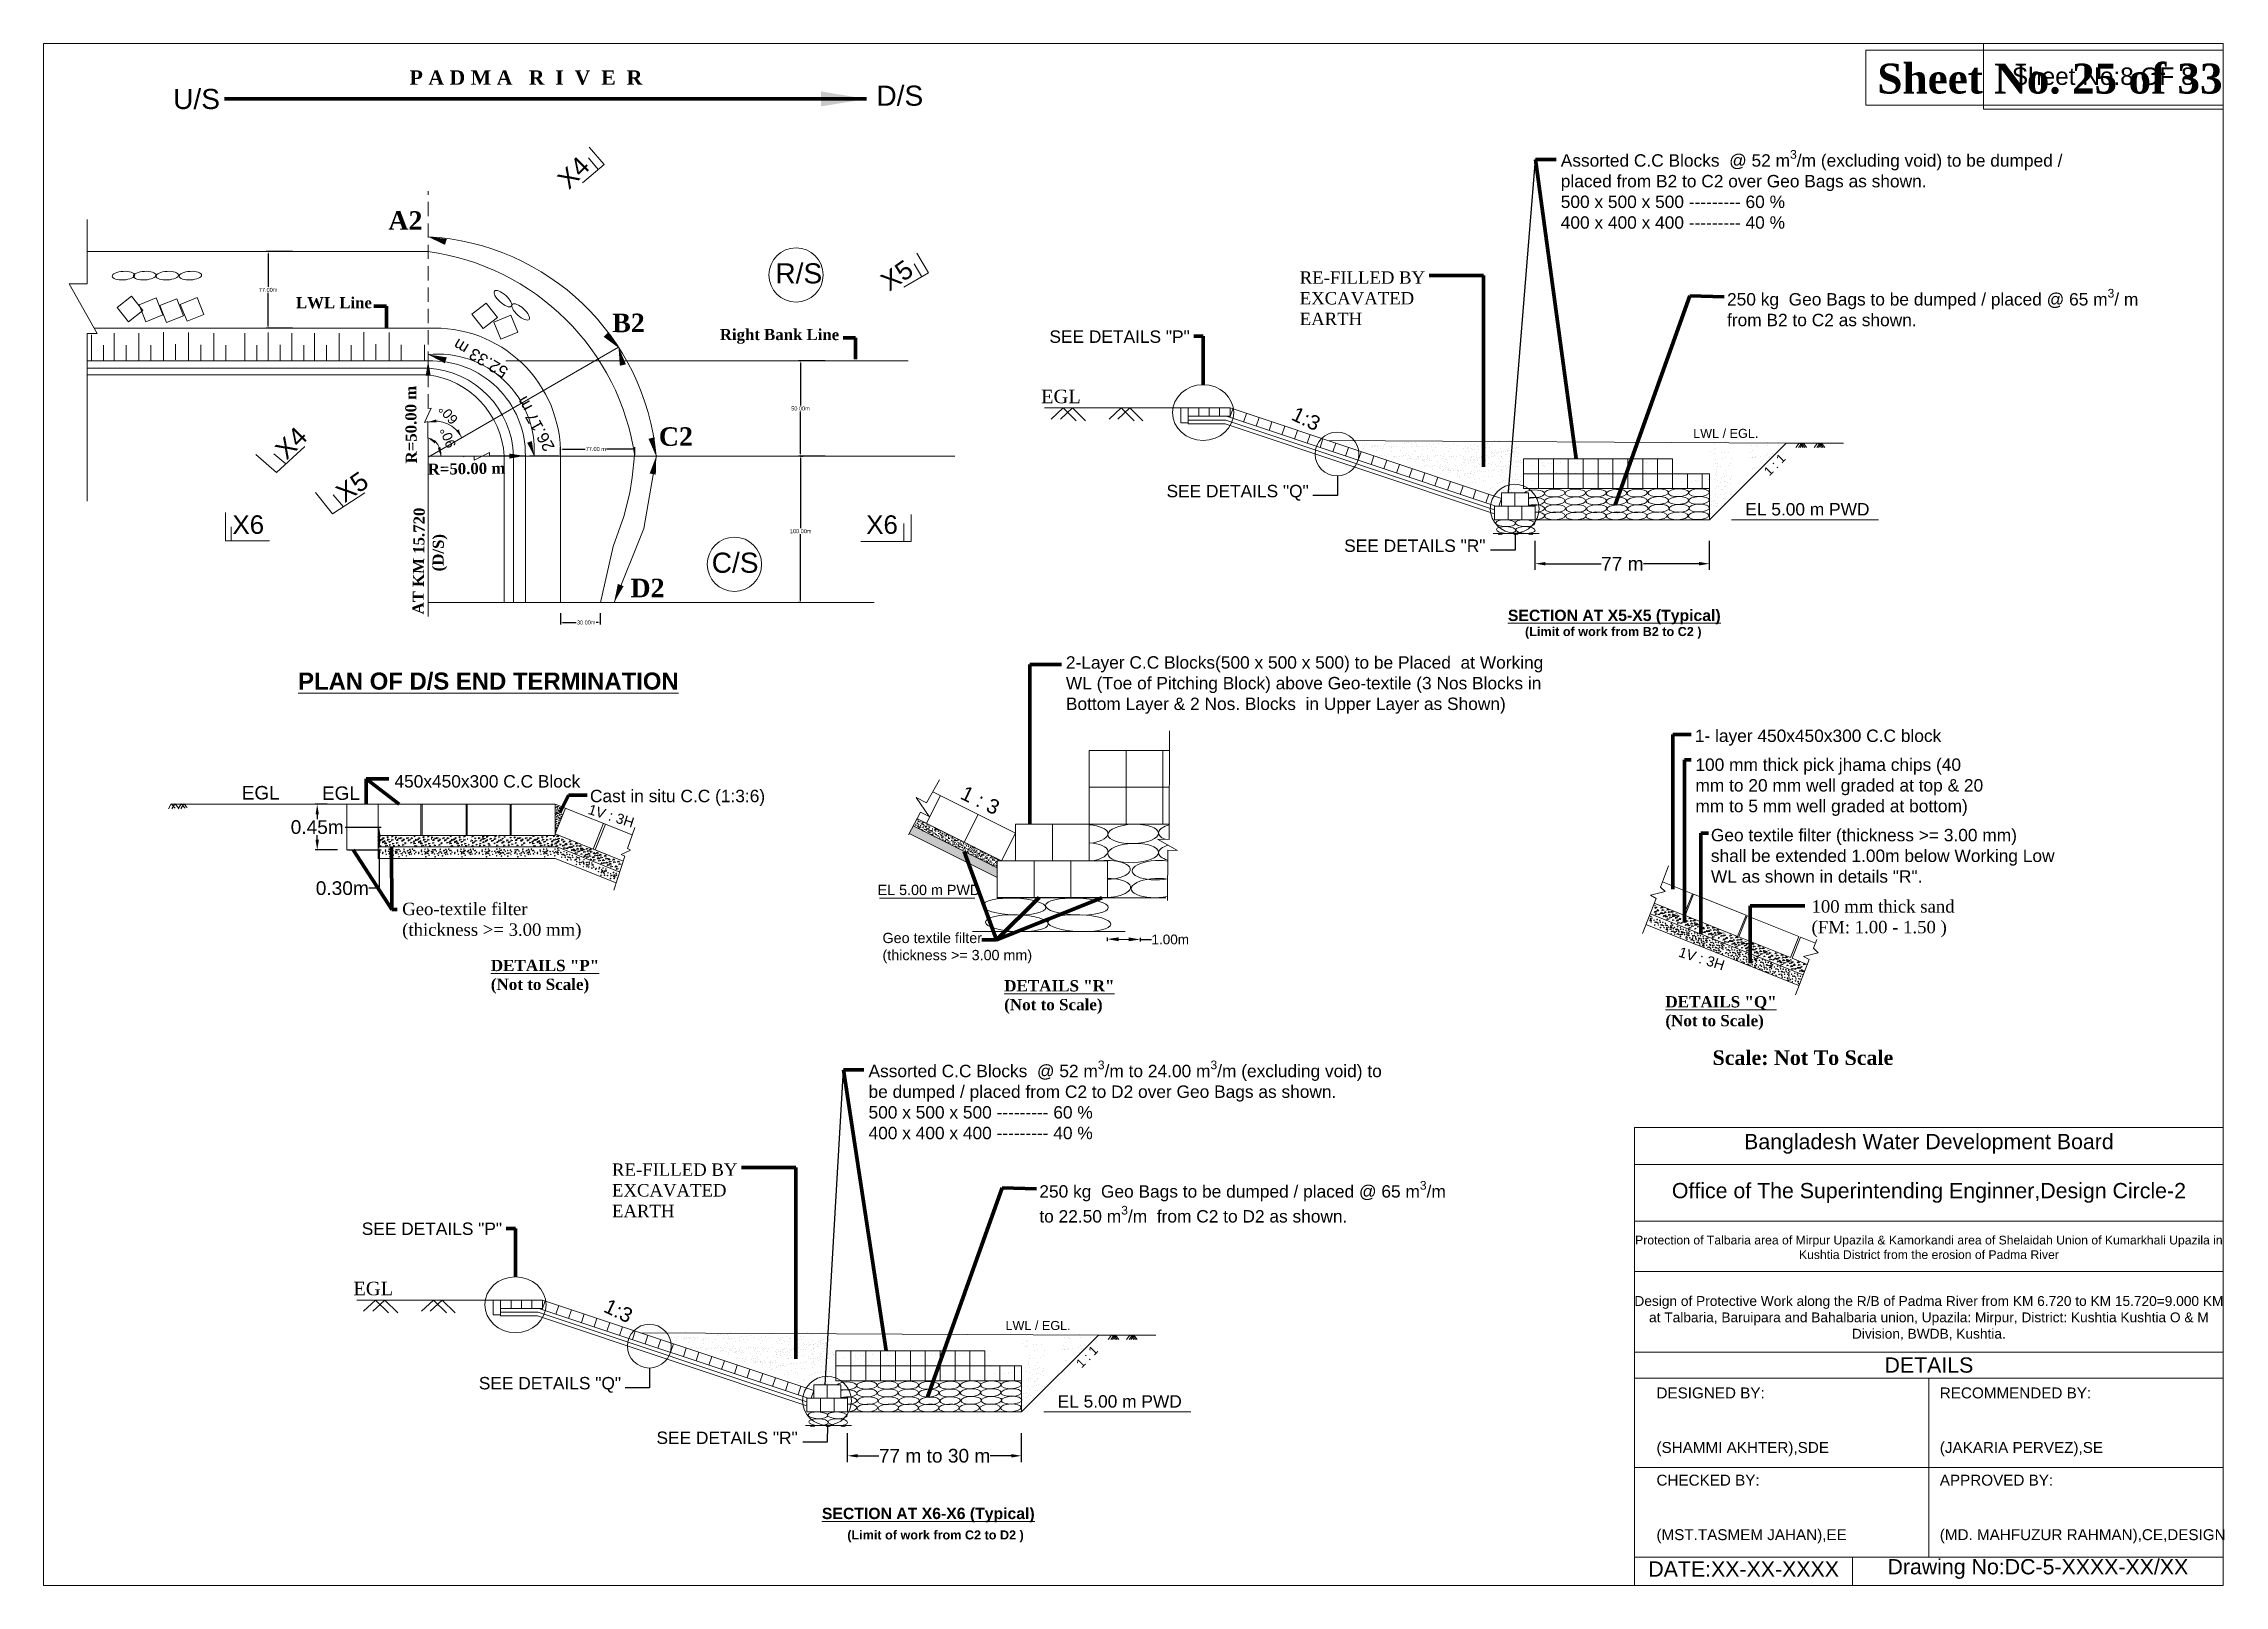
# Model space of a CAD drawing. Header units: inches. Extents: x 15 to 141071, y -30183 to 14738.
# Drawn here: x 70263.9 to 70455.4, y -9503.1 to -9367.8 of the extents above; entities that cross this region are included whole.
import ezdxf

# ---------------------------------------------------------------- set-up
doc = ezdxf.new("R2010")
doc.units = ezdxf.units.IN
doc.header["$MEASUREMENT"] = 0
doc.header["$PDMODE"] = 3
doc.linetypes.add('DASHED2', pattern=[0.375, 0.25, -0.125])
doc.layers.add('LINE', color=7, linetype='Continuous')
doc.layers.add('Long Section Labels', color=7, linetype='Continuous', lineweight=9)
doc.styles.add('Arial B heading -200', font='arialbd.ttf', dxfattribs={"height": 0.6})
doc.styles.add('Arial-200', font='arial.ttf')
doc.styles.get("Standard").update_dxf_attribs({"font": 'arial.ttf'})
doc.dimstyles.get("Standard").update_dxf_attribs({"dimtxt": 0.18, "dimasz": 0.18, "dimexe": 0.18, "dimexo": 0.0625, "dimgap": 0.09, "dimtad": 0, "dimtih": 1, "dimtoh": 1, "dimdec": 4, "dimzin": 0, "dimdsep": 46, "dimtxsty": 'Standard', "dimcen": 0.09, "dimadec": 0, "dimazin": 0, "dimtfac": 1, "dimtdec": 4, "dimtofl": 0, "dimtmove": 0, "dimatfit": 3, "dimfxl": 1, "dimtolj": 1, "dimtzin": 0, "dimarcsym": 0})
pattern_1 = [(185, (70310.3421, -9397.3684), (-0.282128, 0.3362272), [0.04572, -0.50292]), (130, (70310.3421, -9397.3684), (-0.2644248, -0.384043), [0.036576, -0.402336]), (235.451, (70310.3186, -9397.3404), (-0.5465526, -0.0478132), [0.038856, -0.427416]), (181.1842, (70310.2559, -9397.4546), (-0.388688, 0.5313846), [0.06858, -0.75438]), (231.6356, (70310.2235, -9397.41033), (-0.8227834, -0.017007), [0.058284, -0.641124]), (126.184, (70310.2559, -9397.4546), (-0.822783, -0.017005), [0.054864, -0.603504]), (156, (70310.23434, -9397.38996), (-0.0837486, 0.4308493), [0.04572, -0.50292]), (101, (70310.23434, -9397.38996), (-0.417459, -0.207696), [0.036576, -0.402336]), (206.4514, (70310.22737, -9397.35405), (-0.5012075, 0.223152), [0.038856, -0.427416]), (172.5, (70310.3421, -9397.3684), (-0.1487362, -0.13825313), [0, -0.3974592, 0, -0.408432, 0, -0.40386]), (142.5, (70310.3421, -9397.3684), (-0.2834088, -0.05661535), [0, -0.2328672, 0, -0.3883152, 0, -0.153924]), (102.5, (70310.43823, -9397.46453), (-0.22038287, 0.23982687), [0, -0.1524, 0, -0.475488, 0, -0.630936]), (92.5, (70310.48134, -9397.50763), (-0.2945337, 0.2082334), [0, -0.19812, 0, -0.3157728, 0, -0.448056])]
pattern_2 = [(172.5, (70310.3421, -9397.3684), (-0.13657942, -0.1458116), [0, -0.15752064, 0, -0.1761744, 0, -0.168402]), (142.5, (70310.3421, -9397.3684), (-0.336491, -0.0771165), [0, -0.08497824, 0, -0.14197584, 0, -0.0544068]), (102.5, (70310.43224, -9397.45854), (-0.2286156, 0.22778633), [0, -0.051816, 0, -0.1865376, 0, -0.2435352]), (92.5, (70310.43224, -9397.45854), (-0.2846007, 0.1559707), [0, -0.025908, 0, -0.12228576, 0, -0.1399032])]

msp = doc.modelspace()

# ---------------------------------------------------------------- texts
at = {"color": 7, "lineweight": 20, "ltscale": 0.18, "char_height": 0.9, "width": 35.32189186, "attachment_point": 1}
for s, insert in [('EL 5.00 m PWD', (70337.119597, -9441.619938)), ('Geo textile filter \\P(thickness >= 3.00 mm) ', (70337.547369, -9445.834251)), ('Geo textile filter \\P(thickness >= 3.00 mm) ', (70337.547369, -9445.834251))]:
    msp.add_mtext(s, dxfattribs=dict(at, insert=insert))
at = {"layer": 'LINE', "color": 7, "lineweight": 20, "ltscale": 0.5}
for s, height, style, p in [('U/S', 1.7660951, 'Arial-200', (70275.269392, -9373.540788)), ('D/S', 1.7660951, 'Arial-200', (70337.010624, -9373.250801)), ('R/S', 1.7660951, 'Arial-200', (70328.139972, -9388.844343)), ('LWL / EGL.', 0.7923753, 'Arial-200', (70408.71834, -9402.39991)), ('LWL / EGL.', 0.7923753, 'Arial-200', (70408.71834, -9402.39991)), ('C/S', 1.7660951, 'Arial-200', (70322.552773, -9414.235869)), ('%%USECTION AT X5-X5 (Typical)', 0.99046911, 'Arial B heading -200', (70392.450555, -9418.471303)), ('(Limit of work from B2 to C2 )', 0.79237529, 'Arial B heading -200', (70393.956225, -9419.790334)), ('LWL / EGL.', 0.7923753, 'Arial-200', (70348.343989, -9480.6883)), ('LWL / EGL.', 0.7923753, 'Arial-200', (70348.343989, -9480.6883)), ('%%USECTION AT X6-X6 (Typical)', 0.99046911, 'Arial B heading -200', (70332.225877, -9497.283067)), ('(Limit of work from C2 to D2 )', 0.79237529, 'Arial B heading -200', (70334.455278, -9499.070844))]:
    msp.add_text(s, height=height, dxfattribs=dict(at, style=style)).set_placement(p)
at = {"layer": 'LINE', "color": 7, "lineweight": 20, "ltscale": 0.5, "style": 'Arial-200'}
for p in [(70415.405475, -9405.797095), (70415.405475, -9405.797095), (70355.031124, -9484.085485), (70355.031124, -9484.085485)]:
    msp.add_text('1 : 1', height=0.7923753, rotation=45.62544294, dxfattribs=at).set_placement(p)
at = {"layer": 'LINE', "color": 7, "lineweight": 20, "ltscale": 0.5}
for s, insert, char_height, width, attachment_point in [('{\\fTimes New Roman|b1|i0|c0|p18;Sheet No. 25 of 33 }', (70424.889444, -9369.553406), 2.6269772, 32.47524005, 1), ('{\\fTimes New Roman|b1|i0|c0|p18;P A D M A   R  I  V  E  R}', (70296.027575, -9370.143039), 1.26523018, 49.69258669, 1), ('\\A1;Assorted C.C Blocks  @ 52 {\\C0;m\\H0.7x;\\S3^ ;\\H1.429x;/m} (excluding void) to be dumped / placed from B2 to C2 over Geo Bags as shown.\\P500 x 500 x 500 --------- 60 %\\P400 x 400 x 400 --------- 40 %', (70397.091933, -9377.139156), 1.088423855, 46.35266503, 1), ('{\\fTimes New Roman|b1|i0|c0|p18;A2}', (70294.15816, -9384.135215), 1.62532551, 58.38116407, 7), ('{\\fTimes New Roman|b0|i0|c0|p18;RE-FILLED BY EXCAVATED EARTH}', (70374.175412, -9387.783292), 1.08842386, 14.92813264, 1), ('{\\fTimes New Roman|b0|i0|c0|p18;RE-FILLED BY EXCAVATED EARTH}', (70374.175412, -9387.783292), 1.08842386, 14.92813264, 1), ('{\\fTimes New Roman|b1|i0|c0|p18;LWL Line}', (70292.723321, -9391.045575), 0.97519531, 35.02869844, 9), ('\\A1;250 kg  Geo Bags to be dumped / placed @ 65 {\\C0;m\\H0.7x;\\S3^ ;\\H1.429x;/ m}  \\Pfrom B2 to C2 as shown. ', (70411.690463, -9389.324549), 1.08842386, 44.46503777, 1), ('{\\fTimes New Roman|b1|i0|c0|p18;B2}', (70313.811439, -9393.128462), 1.62532551, 58.38116407, 7), ('{\\fTimes New Roman|b1|i0|c0|p18;Right Bank Line}', (70333.742418, -9394.144891), 0.97519531, 35.02869844, 9), ('SEE DETAILS "P"', (70352.202357, -9392.970213), 1.08842386, 32.26269386, 1), ('SEE DETAILS "P"', (70352.202357, -9392.970213), 1.08842386, 32.26269386, 1), ('{\\fTimes New Roman|b1|i0|c0|p18;C2}', (70317.908648, -9403.118285), 1.62532551, 58.38116407, 7), ('SEE DETAILS "Q"', (70362.481167, -9406.524002), 1.08842386, 32.26269386, 1), ('SEE DETAILS "Q"', (70362.481167, -9406.524002), 1.08842386, 32.26269386, 1), ('EL 5.00 m PWD', (70413.296216, -9408.121184), 1.08842386, 37.17234402, 1), ('SEE DETAILS "R"', (70378.077938, -9411.316375), 1.08842386, 32.26269386, 1), ('SEE DETAILS "R"', (70378.077938, -9411.316375), 1.08842386, 32.26269386, 1), ('{\\fTimes New Roman|b1|i0|c0|p18;D2}', (70315.413493, -9416.388334), 1.62532551, 58.38116407, 7), ('{\\C0;2-Layer C.C Blocks(500 x 500 x 500) to be Placed  at Working WL (Toe of Pitching Block) above Geo-textile (3 Nos Blocks in Bottom Layer & 2 Nos. Blocks  in Upper Layer as Shown)}', (70353.64704, -9421.563115), 1.088423855, 43.5949575, 1), ('1- layer 450x450x300 C.C block', (70408.863709, -9427.996801), 1.08842386, 26.02178806, 1), ('100 mm thick pick jhama chips (40 mm to 20 mm well graded at top & 20 mm to 5 mm well graded at bottom) ', (70408.914066, -9430.531217), 1.088423855, 26.02178806, 1), ('450x450x300 C.C Block', (70294.699275, -9431.996308), 1.08842386, 26.02178806, 1), ('450x450x300 C.C Block', (70294.699275, -9431.996308), 1.08842386, 26.02178806, 1), ('\\pi-2.177,l2.177;Cast in situ C.C (1:3:6)', (70311.865293, -9433.280293), 1.08842386, 17.4742388, 1), ('\\pi-2.177,l2.177;Cast in situ C.C (1:3:6)', (70311.865293, -9433.280293), 1.08842386, 17.4742388, 1), ('Geo textile filter (thickness >= 3.00 mm) shall be extended 1.00m below Working Low WL as shown in details "R".', (70410.272608, -9436.713481), 1.088423855, 30.29776757, 1), ('{\\fTimes New Roman|b0|i0|c0|p18; Geo-textile filter\\P (thickness >= 3.00 mm)}', (70294.969326, -9443.192813), 1.08842386, 26.02178806, 1), ('{\\fTimes New Roman|b0|i0|c0|p18; Geo-textile filter\\P (thickness >= 3.00 mm)}', (70294.969326, -9443.192813), 1.08842386, 26.02178806, 1), ('{\\fTimes New Roman|b0|i0|c0|p18;100 mm thick sand (FM: 1.00 - 1.50 )}', (70419.108922, -9442.97273), 1.08842386, 12.92293924, 1), ('\\A1;Assorted C.C Blocks  @ 52 {\\C0;m\\H0.7x;\\S3^ ;\\H1.429x;/m} to 24.00 {\\C0;m\\H0.7x;\\S3^ ;\\H1.429x;/m} (excluding void) to be dumped / placed from C2 to D2 over Geo Bags as shown.\\P500 x 500 x 500 --------- 60 %\\P400 x 400 x 400 --------- 40 %', (70336.319904, -9457.045876), 1.088423855, 46.35266503, 1), ('{\\fTimes New Roman|b1|i0|c0|p18;Scale: Not To Scale}', (70410.421173, -9456.154846), 1.27345591, 37.74735182, 1), ('{\\fTimes New Roman|b0|i0|c0|p18;RE-FILLED BY EXCAVATED EARTH}', (70313.801061, -9466.071681), 1.08842386, 14.92813264, 1), ('{\\fTimes New Roman|b0|i0|c0|p18;RE-FILLED BY EXCAVATED EARTH}', (70313.801061, -9466.071681), 1.08842386, 14.92813264, 1), ('\\A1;250 kg  Geo Bags to be dumped / placed @ 65 {\\C0;m\\H0.7x;\\S3^ ;\\H1.429x;/m \\Pto 22.50 m\\H0.7x;\\S3^ ;\\H1.429x;/m}  from C2 to D2 as shown. ', (70351.316112, -9467.612938), 1.08842386, 44.46503777, 1), ('SEE DETAILS "P"', (70291.828006, -9471.258603), 1.08842386, 32.26269386, 1), ('SEE DETAILS "P"', (70291.828006, -9471.258603), 1.08842386, 32.26269386, 1), ('SEE DETAILS "Q"', (70302.106817, -9484.812391), 1.08842386, 32.26269386, 1), ('SEE DETAILS "Q"', (70302.106817, -9484.812391), 1.08842386, 32.26269386, 1), ('EL 5.00 m PWD', (70352.921865, -9486.409574), 1.08842386, 37.17234402, 1), ('SEE DETAILS "R"', (70317.703587, -9489.604765), 1.08842386, 32.26269386, 1), ('SEE DETAILS "R"', (70317.703587, -9489.604765), 1.08842386, 32.26269386, 1)]:
    msp.add_mtext(s, dxfattribs=dict(at, insert=insert, char_height=char_height, width=width, attachment_point=attachment_point))
for s, insert, char_height, width, attachment_point, rotation in [('X4', (70310.011779, -9380.670753), 1.6253255, 58.38116407, 7, 44.73992357), ('X5', (70338.140457, -9389.610159), 1.6253255, 58.38116407, 7, 34.73992357), ('{\\fTimes New Roman|b1|i0|c0|p18;R=50.00 m}', (70296.629172, -9397.823969), 0.97519531, 35.02869844, 9, 90.50702895), ('1:3', (70373.890363, -9399.599372), 1.2826544, 5.75984576, 1, 334.46341353), ('1:3', (70373.890363, -9399.599372), 1.2826544, 5.75984576, 1, 334.46341353), ('X4', (70285.221577, -9404.388463), 1.6253255, 58.38116407, 7, 44.73992357), ('X5', (70290.316243, -9408.174015), 1.6253255, 58.38116407, 7, 34.73992357), ('{\\fTimes New Roman|b1|i0|c0|p18;R=50.00 m}', (70297.613674, -9404.6669), 0.97519531, 35.02869844, 1, 0.95217471), ('X6', (70280.481524, -9410.854339), 1.6253255, 58.38116407, 7, 0.30626857), ('{\\fTimes New Roman|b1|i0|c0|p18;AT KM 15.720}', (70296.387552, -9408.517524), 0.97519531, 35.02869844, 3, 89.32851316), ('X6', (70336.123421, -9410.854339), 1.6253255, 58.38116407, 7, 0.30626857), ('{\\fTimes New Roman|b1|i0|c0|p18;(D/S)}', (70298.069891, -9410.83151), 0.97519531, 35.02869844, 3, 89.32851316), ('1V : 3H', (70311.893781, -9434.531517), 0.8874744, 9.3037617, 1, 342.46079942), ('1V : 3H', (70311.893781, -9434.531517), 0.8874744, 9.3037617, 1, 342.46079942), ('1 : 3', (70344.834554, -9432.86538), 1.2826544, 5.75984576, 1, 334.46341353), ('1 : 3', (70344.834554, -9432.86538), 1.2826544, 5.75984576, 1, 334.46341353), ('1V : 3H', (70407.628488, -9447.049072), 0.8874744, 9.3037617, 1, 342.46079942), ('1:3', (70313.516012, -9477.887762), 1.2826544, 5.75984576, 1, 334.46341353), ('1:3', (70313.516012, -9477.887762), 1.2826544, 5.75984576, 1, 334.46341353)]:
    msp.add_mtext(s, dxfattribs=dict(at, insert=insert, char_height=char_height, width=width, attachment_point=attachment_point, rotation=rotation))
at = {"layer": 'LINE', "color": 7, "lineweight": 20, "ltscale": 0.5, "attachment_point": 5}
for s, insert, char_height, rotation in [('52.33 m', (70302.266757, -9395.415224), 1.0400474, 149.15038298), ('\\A1;60°', (70299.425747, -9400.342227), 0.8667062, 131.25544782), ('26.17 m', (70307.087839, -9401.171575), 1.0400474, 119.15038298), ('\\A1;90°', (70299.397757, -9402.378306), 0.8667062, 111.25544782)]:
    msp.add_mtext(s, dxfattribs=dict(at, insert=insert, char_height=char_height, rotation=rotation))
at = {"layer": 'LINE', "color": 7, "lineweight": 20, "ltscale": 0.5, "attachment_point": 1}
for s, insert, char_height, width, style in [('{\\fMS Shell Dlg|b0|i0|c0|p32;\\H0.2931x; \\fTimes New Roman|b0|i0|c0|p18;\\H3.412x;EGL}', (70351.332975, -9398.167399), 1.18856293, 37.17234402, 'Arial-200'), ('{\\H1.25x;\\LPLAN OF D/S END TERMINATION\\fTimes New Roman|b1|i0|c0|p18;\\H0.8x; }', (70286.24276, -9422.992644), 1.2, 43.44134988, 'Arial B heading -200'), ('{\\fMS Shell Dlg|b0|i0|c0|p32;\\H0.2931x; }EGL', (70281.168583, -9432.948353), 1.18856293, 26.02178806, 'Arial-200'), ('{\\fMS Shell Dlg|b0|i0|c0|p32;\\H0.2931x; }EGL', (70288.204957, -9432.981555), 1.18856293, 26.02178806, 'Arial-200'), ('{\\fTimes New Roman|b1|i0|c0|p18;\\LDETAILS "P"\\P\\l(Not to Scale)}', (70303.15751, -9448.206409), 0.99046911, 31.90091102, 'Arial B heading -200'), ('{\\fTimes New Roman|b1|i0|c0|p18;\\LDETAILS "P"\\P\\l(Not to Scale)}', (70303.15751, -9448.206409), 0.99046911, 31.90091102, 'Arial B heading -200'), ('{\\fTimes New Roman|b1|i0|c0|p18;\\LDETAILS "R"\\P\\l(Not to Scale)}', (70348.227953, -9449.987338), 0.99046911, 31.90091102, 'Arial B heading -200'), ('{\\fTimes New Roman|b1|i0|c0|p18;\\LDETAILS "Q"\\P\\l(Not to Scale)}', (70406.279151, -9451.389881), 0.99046911, 31.90091102, 'Arial B heading -200'), ('{\\fMS Shell Dlg|b0|i0|c0|p32;\\H0.2931x; \\fTimes New Roman|b0|i0|c0|p18;\\H3.412x;EGL}', (70290.958624, -9476.455789), 1.18856293, 37.17234402, 'Arial-200')]:
    msp.add_mtext(s, dxfattribs=dict(at, insert=insert, char_height=char_height, width=width, style=style))
at = {"layer": 'Long Section Labels', "attachment_point": 5}
for s, insert, char_height in [('Sheet No:8 OF 8', (70444.720016, -9370.670696), 1.53075536), ('Bangladesh Water Development Board', (70429.412462, -9464.352924), 1.33941094), ('Office of The Superintending Enginner,Design Circle-2', (70429.412462, -9468.658174), 1.33941094)]:
    msp.add_mtext(s, dxfattribs=dict(at, insert=insert, char_height=char_height))
at = {"layer": 'Long Section Labels'}
for s, insert, char_height, width, attachment_point in [('Protection of Talbaria area of Mirpur Upazila & Kamorkandi area of Shelaidah Union of Kumarkhali Upazila in Kushtia District from the erosion of Padma River', (70429.412462, -9473.441784), 0.76537768, 53.57643759, 5), ('Design of Protective Work along the R/B of Padma River from KM 6.720 to KM 15.720=9.000 KM at Talbaria, Baruipara and Bahalbaria union, Upazila: Mirpur, District: Kushtia Kushtia O & M Division, BWDB, Kushtia.', (70429.412462, -9479.660478), 0.86104989, 51.66299339, 5), ('DETAILS', (70429.412462, -9483.774383), 1.3394109, 53.57643759, 5), ('DESIGNED BY:^J^J^J(SHAMMI AKHTER),SDE', (70405.494409, -9488.749338), 0.9567221, 26.78821879, 4), ('RECOMMENDED BY:^J^J^J(JAKARIA PERVEZ),SE', (70430.369184, -9488.749338), 0.9567221, 26.78821879, 4), ('CHECKED BY:^J^J^J(MST.TASMEM JAHAN),EE', (70405.494409, -9496.403115), 0.9567221, 26.78821879, 4), ('APPROVED BY:^J^J^J(MD. MAHFUZUR RAHMAN),CE,DESIGN', (70430.369184, -9496.403115), 0.9567221, 26.78821879, 4), ('DATE:XX-XX-XXXX', (70413.148186, -9501.665086), 1.33941094, 26.78821879, 5), ('Drawing No:DC-5-XXXX-XX/XX', (70438.979683, -9501.665086), 1.33941094, 42.09577239, 5)]:
    msp.add_mtext(s, dxfattribs=dict(at, insert=insert, char_height=char_height, width=width, attachment_point=attachment_point))

# ---------------------------------------------------------------- blocks, each defined once
blk = doc.blocks.new('*D90')
at = {"color": 0, "linetype": 'ByBlock', "lineweight": -2, "ltscale": 0.5, "transparency": 16777216}
for p, q in [((70285.76, -9386.04), (70283.43, -9386.04)), ((70283.61, -9386.22), (70283.61, -9389.14)), ((70283.61, -9392.6), (70283.61, -9389.68)), ((70285.76, -9392.78), (70283.43, -9392.78))]:
    blk.add_line(p, q, dxfattribs=at)
at = {"color": 0, "linetype": 'ByBlock', "ltscale": 0.5, "transparency": 16777216}
for points in [[(70283.58, -9386.22), (70283.64, -9386.22), (70283.61, -9386.04)], [(70283.58, -9392.6), (70283.64, -9392.6), (70283.61, -9392.78)]]:
    blk.add_solid(points, dxfattribs=at)
at = {"layer": 'Defpoints', "color": 0, "linetype": 'ByBlock', "ltscale": 0.5, "transparency": 16777216}
for p in [(70285.82, -9386.04), (70283.61, -9392.78), (70285.82, -9392.78)]:
    blk.add_point(p, dxfattribs=at)
at = {"color": 0, "linetype": 'ByBlock', "lineweight": 20, "ltscale": 0.5, "transparency": 16777216, "insert": (70283.61, -9389.41), "char_height": 0.18, "attachment_point": 5}
blk.add_mtext('\\A1;{\\H1.95x;77.00m}', dxfattribs=at)
blk = doc.blocks.new('*D91')
at = {"color": 0, "linetype": 'ByBlock', "lineweight": -2, "ltscale": 0.5, "transparency": 16777216}
for p, q in [((70309.28, -9417.77), (70309.28, -9418.78)), ((70309.46, -9418.6), (70310.65, -9418.6)), ((70312.59, -9418.6), (70312.41, -9418.6)), ((70312.77, -9417.77), (70312.77, -9418.78))]:
    blk.add_line(p, q, dxfattribs=at)
at = {"color": 0, "linetype": 'ByBlock', "ltscale": 0.5, "transparency": 16777216}
for points in [[(70309.46, -9418.57), (70309.46, -9418.63), (70309.28, -9418.6)], [(70312.59, -9418.57), (70312.59, -9418.63), (70312.77, -9418.6)]]:
    blk.add_solid(points, dxfattribs=at)
at = {"layer": 'Defpoints', "color": 0, "linetype": 'ByBlock', "ltscale": 0.5, "transparency": 16777216}
for p in [(70309.28, -9417.71), (70309.28, -9418.6), (70312.77, -9417.71)]:
    blk.add_point(p, dxfattribs=at)
at = {"color": 0, "linetype": 'ByBlock', "lineweight": 20, "ltscale": 0.5, "transparency": 16777216, "insert": (70311.53, -9418.6), "char_height": 0.18, "attachment_point": 5}
blk.add_mtext('\\A1;{\\H1.95x;30.00m}', dxfattribs=at)
blk = doc.blocks.new('*D92')
at = {"color": 0, "linetype": 'ByBlock', "lineweight": -2, "ltscale": 0.5, "transparency": 16777216}
for p, q in [((70332.5, -9395.64), (70330.17, -9395.64)), ((70330.35, -9395.82), (70330.35, -9399.55)), ((70330.35, -9403.81), (70330.35, -9400.09)), ((70332.5, -9403.99), (70330.17, -9403.99))]:
    blk.add_line(p, q, dxfattribs=at)
at = {"color": 0, "linetype": 'ByBlock', "ltscale": 0.5, "transparency": 16777216}
for points in [[(70330.32, -9395.82), (70330.38, -9395.82), (70330.35, -9395.64)], [(70330.32, -9403.81), (70330.38, -9403.81), (70330.35, -9403.99)]]:
    blk.add_solid(points, dxfattribs=at)
at = {"layer": 'Defpoints', "color": 0, "linetype": 'ByBlock', "ltscale": 0.5, "transparency": 16777216}
for p in [(70332.57, -9395.64), (70330.35, -9403.99), (70332.57, -9403.99)]:
    blk.add_point(p, dxfattribs=at)
at = {"color": 0, "linetype": 'ByBlock', "lineweight": 20, "ltscale": 0.5, "transparency": 16777216, "insert": (70330.35, -9399.82), "char_height": 0.18, "attachment_point": 5}
blk.add_mtext('\\A1;{\\H1.95x;50.00m}', dxfattribs=at)
blk = doc.blocks.new('*D93')
at = {"color": 0, "linetype": 'ByBlock', "lineweight": -2, "ltscale": 0.5, "transparency": 16777216}
for p, q in [((70309.28, -9403.93), (70309.28, -9403.2)), ((70309.46, -9403.38), (70311.43, -9403.38)), ((70315.63, -9403.38), (70313.32, -9403.38)), ((70315.81, -9403.93), (70315.81, -9403.2))]:
    blk.add_line(p, q, dxfattribs=at)
at = {"color": 0, "linetype": 'ByBlock', "ltscale": 0.5, "transparency": 16777216}
for points in [[(70309.46, -9403.35), (70309.46, -9403.41), (70309.28, -9403.38)], [(70315.63, -9403.35), (70315.63, -9403.41), (70315.81, -9403.38)]]:
    blk.add_solid(points, dxfattribs=at)
at = {"layer": 'Defpoints', "color": 0, "linetype": 'ByBlock', "ltscale": 0.5, "transparency": 16777216}
for p in [(70309.28, -9403.38), (70309.28, -9403.99), (70315.81, -9403.99)]:
    blk.add_point(p, dxfattribs=at)
at = {"color": 0, "linetype": 'ByBlock', "lineweight": 20, "ltscale": 0.5, "transparency": 16777216, "insert": (70312.38, -9403.38), "char_height": 0.18, "attachment_point": 5}
blk.add_mtext('\\A1;{\\H1.95x;77.00 m}', dxfattribs=at)
blk = doc.blocks.new('*D94')
at = {"color": 0, "linetype": 'ByBlock', "lineweight": -2, "ltscale": 0.5, "transparency": 16777216}
for p, q in [((70330.36, -9403.99), (70330.54, -9403.99)), ((70330.36, -9404.17), (70330.36, -9410.32)), ((70330.36, -9416.66), (70330.36, -9410.86)), ((70330.36, -9416.84), (70330.18, -9416.84))]:
    blk.add_line(p, q, dxfattribs=at)
at = {"color": 0, "linetype": 'ByBlock', "ltscale": 0.5, "transparency": 16777216}
for points in [[(70330.33, -9404.17), (70330.39, -9404.17), (70330.36, -9403.99)], [(70330.33, -9416.66), (70330.39, -9416.66), (70330.36, -9416.84)]]:
    blk.add_solid(points, dxfattribs=at)
at = {"layer": 'Defpoints', "color": 0, "linetype": 'ByBlock', "ltscale": 0.5, "transparency": 16777216}
for p in [(70330.35, -9403.99), (70330.36, -9416.84), (70330.37, -9416.84)]:
    blk.add_point(p, dxfattribs=at)
at = {"color": 0, "linetype": 'ByBlock', "lineweight": 20, "ltscale": 0.5, "transparency": 16777216, "insert": (70330.36, -9410.59), "char_height": 0.18, "attachment_point": 5}
blk.add_mtext('\\A1;{\\H1.95x;100.00m}', dxfattribs=at)
blk = doc.blocks.new('*D75')
at = {"layer": 'Defpoints', "color": 0, "ltscale": 0.5, "transparency": 16777216}
for p in [(70290.31, -9436.55), (70293.35, -9436.55), (70290.51, -9438.56)]:
    blk.add_point(p, dxfattribs=at)
at = {"layer": 'LINE', "color": 7, "ltscale": 0.5, "transparency": 16777216}
for p, q in [((70290.37, -9436.55), (70293.53, -9436.55)), ((70290.57, -9438.56), (70293.53, -9438.56)), ((70293.35, -9437.45), (70293.35, -9437.66)), ((70293.35, -9438.56), (70293.35, -9441.92)), ((70293.35, -9441.92), (70292.45, -9441.92))]:
    blk.add_line(p, q, dxfattribs=at)
for points in [[(70293.2, -9437.45), (70293.5, -9437.45), (70293.35, -9436.55)], [(70293.2, -9437.66), (70293.5, -9437.66), (70293.35, -9438.56)]]:
    blk.add_solid(points, dxfattribs=at)
at = {"layer": 'LINE', "color": 7, "lineweight": 20, "ltscale": 0.5, "transparency": 16777216, "insert": (70290.12, -9441.92), "char_height": 1.2, "attachment_point": 5}
blk.add_mtext('\\A1;0.30m', dxfattribs=at)
blk = doc.blocks.new('*D85')
at = {"layer": 'Defpoints', "color": 0, "ltscale": 0.5, "transparency": 16777216}
for p in [(70290.31, -9436.55), (70293.35, -9436.55), (70290.51, -9438.56)]:
    blk.add_point(p, dxfattribs=at)
at = {"layer": 'LINE', "color": 7, "ltscale": 0.5, "transparency": 16777216}
for p, q in [((70290.37, -9436.55), (70293.53, -9436.55)), ((70290.57, -9438.56), (70293.53, -9438.56)), ((70293.35, -9437.45), (70293.35, -9437.66)), ((70293.35, -9438.56), (70293.35, -9441.92)), ((70293.35, -9441.92), (70292.45, -9441.92))]:
    blk.add_line(p, q, dxfattribs=at)
for points in [[(70293.2, -9437.45), (70293.5, -9437.45), (70293.35, -9436.55)], [(70293.2, -9437.66), (70293.5, -9437.66), (70293.35, -9438.56)]]:
    blk.add_solid(points, dxfattribs=at)
at = {"layer": 'LINE', "color": 7, "lineweight": 20, "ltscale": 0.5, "transparency": 16777216, "insert": (70290.12, -9441.92), "char_height": 1.2, "attachment_point": 5}
blk.add_mtext('\\A1;0.30m', dxfattribs=at)
blk = doc.blocks.new('*D86')
at = {"layer": 'Defpoints', "color": 0, "ltscale": 0.5, "transparency": 16777216}
for p in [(70287.92, -9434.55), (70288.84, -9434.55), (70289.75, -9438.56)]:
    blk.add_point(p, dxfattribs=at)
at = {"layer": 'LINE', "color": 7, "ltscale": 0.5, "transparency": 16777216}
for p, q in [((70288.78, -9434.55), (70287.74, -9434.55)), ((70287.92, -9435.45), (70287.92, -9435.85)), ((70289.69, -9438.56), (70287.74, -9438.56)), ((70287.92, -9437.66), (70287.92, -9437.26))]:
    blk.add_line(p, q, dxfattribs=at)
for points in [[(70287.77, -9435.45), (70288.07, -9435.45), (70287.92, -9434.55)], [(70287.77, -9437.66), (70288.07, -9437.66), (70287.92, -9438.56)]]:
    blk.add_solid(points, dxfattribs=at)
at = {"layer": 'LINE', "color": 7, "lineweight": 20, "ltscale": 0.5, "transparency": 16777216, "insert": (70287.92, -9436.56), "char_height": 1.2, "attachment_point": 5}
blk.add_mtext('\\A1;0.45m', dxfattribs=at)
blk = doc.blocks.new('*D76')
at = {"layer": 'Defpoints', "color": 0, "ltscale": 0.5, "transparency": 16777216}
for p in [(70410.14, -9413.44), (70394.85, -9414.99), (70410.14, -9414.99)]:
    blk.add_point(p, dxfattribs=at)
at = {"layer": 'LINE', "color": 7, "ltscale": 0.5, "transparency": 16777216}
for p, q in [((70394.85, -9413.99), (70394.85, -9411.44)), ((70410.14, -9413.99), (70410.14, -9411.44)), ((70395.75, -9413.44), (70400.64, -9413.44)), ((70409.24, -9413.44), (70404.36, -9413.44))]:
    blk.add_line(p, q, dxfattribs=at)
for points in [[(70395.75, -9413.29), (70395.75, -9413.59), (70394.85, -9413.44)], [(70409.24, -9413.29), (70409.24, -9413.59), (70410.14, -9413.44)]]:
    blk.add_solid(points, dxfattribs=at)
at = {"layer": 'LINE', "color": 7, "lineweight": 20, "ltscale": 0.5, "transparency": 16777216, "insert": (70402.5, -9413.44), "char_height": 1.2, "attachment_point": 5}
blk.add_mtext('\\A1;77 m ', dxfattribs=at)
blk = doc.blocks.new('*D77')
at = {"layer": 'Defpoints', "color": 0, "ltscale": 0.5, "transparency": 16777216}
for p in [(70349.76, -9491.73), (70334.48, -9493.28), (70349.76, -9493.28)]:
    blk.add_point(p, dxfattribs=at)
at = {"layer": 'LINE', "color": 7, "ltscale": 0.5, "transparency": 16777216}
for p, q in [((70334.48, -9492.28), (70334.48, -9489.73)), ((70349.76, -9492.28), (70349.76, -9489.73)), ((70335.38, -9491.73), (70337.23, -9491.73)), ((70348.86, -9491.73), (70347.01, -9491.73))]:
    blk.add_line(p, q, dxfattribs=at)
for points in [[(70335.38, -9491.58), (70335.38, -9491.88), (70334.48, -9491.73)], [(70348.86, -9491.58), (70348.86, -9491.88), (70349.76, -9491.73)]]:
    blk.add_solid(points, dxfattribs=at)
at = {"layer": 'LINE', "color": 7, "lineweight": 20, "ltscale": 0.5, "transparency": 16777216, "insert": (70342.12, -9491.73), "char_height": 1.2, "attachment_point": 5}
blk.add_mtext('\\A1;77 m to 30 m ', dxfattribs=at)
blk = doc.blocks.new('*D78')
at = {"color": 0, "lineweight": -2, "ltscale": 0.5, "transparency": 16777216}
for p, q in [((70357.28, -9446.24), (70357.28, -9446.57)), ((70360.17, -9446.27), (70360.16, -9446.6)), ((70358.28, -9446.4), (70359.16, -9446.41)), ((70360.16, -9446.42), (70361.17, -9446.42))]:
    blk.add_line(p, q, dxfattribs=at)
at = {"color": 0, "linetype": 'Continuous', "ltscale": 0.5, "transparency": 16777216}
for points in [[(70358.28, -9446.23), (70358.28, -9446.57), (70357.28, -9446.39)], [(70359.17, -9446.24), (70359.16, -9446.57), (70360.16, -9446.42)]]:
    blk.add_solid(points, dxfattribs=at)
at = {"layer": 'Defpoints', "color": 0, "linetype": 'Continuous', "ltscale": 0.5, "transparency": 16777216}
for p in [(70357.31, -9442.74), (70360.2, -9442.76), (70360.16, -9446.42)]:
    blk.add_point(p, dxfattribs=at)
at = {"color": 0, "linetype": 'Continuous', "lineweight": 20, "ltscale": 0.5, "transparency": 16777216, "insert": (70362.81, -9446.42), "char_height": 0.85, "attachment_point": 5}
blk.add_mtext('\\A1;1.00m', dxfattribs=at)

# ---------------------------------------------------------------- dimensions: what is measured, and where the dimension line sits
at = {"linetype": 'ByBlock', "lineweight": 20, "ltscale": 0.5}
for base, p1, p2, text, picture, middle in [((70283.608418, -9392.783848), (70285.820267, -9386.043515), (70285.820267, -9392.783848), '{\\H1.95x;77.00m}', '*D90', (70283.608418, -9389.413682)), ((70330.354911, -9403.99359), (70332.56676, -9395.639633), (70332.56676, -9403.99359), '{\\H1.95x;50.00m}', '*D92', (70330.354911, -9399.816611))]:
    dim = msp.add_linear_dim(base=base, p1=p1, p2=p2, angle=90, text=text, dimstyle='Standard', override={"dimfxl": 700, "dimfxlon": 1}, dxfattribs=at)
    dim.commit()
    dim.dimension.update_dxf_attribs({"geometry": picture, "text_midpoint": middle})
for base, p1, p2, text, picture, middle in [((70309.28069, -9403.380801), (70315.807276, -9403.99359), (70309.28069, -9403.99359), '{\\H1.95x;77.00 m}', '*D93', (70312.375552, -9403.380801)), ((70309.28069, -9418.603834), (70312.773529, -9417.707787), (70309.28069, -9417.707787), '{\\H1.95x;30.00m}', '*D91', (70311.531183, -9418.603834))]:
    dim = msp.add_linear_dim(base=base, p1=p1, p2=p2, text=text, dimstyle='Standard', override={"dimfxl": 700, "dimfxlon": 1}, dxfattribs=at)
    dim.commit()
    dim.dimension.update_dxf_attribs({"geometry": picture, "text_midpoint": middle, "dimtype": 160})
dim = msp.add_linear_dim(base=(70330.359496, -9416.839327), p1=(70330.354911, -9403.99359), p2=(70330.3711, -9416.839327), angle=90, text='{\\H1.95x;100.00m}', dimstyle='Standard', override={"dimfxl": 700, "dimfxlon": 1}, dxfattribs=at)
dim.commit()
dim.dimension.update_dxf_attribs({"geometry": '*D94', "text_midpoint": (70330.359496, -9410.591503), "dimtype": 160})
at = {"color": 0, "linetype": 'Continuous', "lineweight": 20, "ltscale": 0.5}
dim = msp.add_linear_dim(base=(70360.163948, -9446.416127), p1=(70357.313856, -9442.739377), p2=(70360.195848, -9442.764554), angle=359.49946796, text='1.00m', dimstyle='Standard', override={"dimtxt": 0.85, "dimasz": 1, "dimfxl": 0.15, "dimfxlon": 1}, dxfattribs=at)
dim.commit()
dim.dimension.update_dxf_attribs({"geometry": '*D78', "text_midpoint": (70362.809111, -9446.424933), "dimtype": 161})
at = {"layer": 'LINE', "color": 7, "lineweight": 20, "ltscale": 0.5}
for base, p1, p2, text, picture, middle in [((70410.137279, -9413.442051), (70394.853795, -9414.994295), (70410.137279, -9414.994295), '77 m ', '*D76', (70402.495537, -9413.442051)), ((70349.762928, -9491.73044), (70334.479444, -9493.282685), (70349.762928, -9493.282685), '77 m to 30 m ', '*D77', (70342.121186, -9491.73044))]:
    dim = msp.add_linear_dim(base=base, p1=p1, p2=p2, text=text, dimstyle='Standard', override={"dimtxt": 1.2, "dimasz": 0.9, "dimexe": 2, "dimexo": 1, "dimclrd": 7, "dimclre": 7, "dimclrt": 7, "dimfxl": 100, "dimfxlon": 1, "dimlwd": 65535, "dimlwe": 65535}, dxfattribs=at)
    dim.commit()
    dim.dimension.update_dxf_attribs({"geometry": picture, "text_midpoint": middle, "dimtype": 160})
dim = msp.add_linear_dim(base=(70287.923387, -9434.551994), p1=(70289.753073, -9438.558251), p2=(70288.843338, -9434.551994), angle=90, text='0.45m', dimstyle='Standard', override={"dimtxt": 1.2, "dimasz": 0.9, "dimclrd": 7, "dimclre": 7, "dimclrt": 7, "dimlwd": 65535, "dimlwe": 65535}, dxfattribs=at)
dim.commit()
dim.dimension.update_dxf_attribs({"geometry": '*D86', "text_midpoint": (70287.923387, -9436.555123)})
for picture in ['*D75', '*D85']:
    dim = msp.add_linear_dim(base=(70293.347864, -9436.551994), p1=(70290.505741, -9438.558251), p2=(70290.305067, -9436.551994), angle=90, text='0.30m', dimstyle='Standard', override={"dimtxt": 1.2, "dimasz": 0.9, "dimclrd": 7, "dimclre": 7, "dimclrt": 7, "dimlwd": 65535, "dimlwe": 65535}, dxfattribs=at)
    dim.commit()
    dim.dimension.update_dxf_attribs({"geometry": picture, "text_midpoint": (70290.117073, -9441.917223), "dimtype": 160})

# ---------------------------------------------------------------- hatches: boundary and pattern name
at = {"linetype": 'Continuous', "lineweight": 20, "ltscale": 0.5}
h = msp.add_hatch(dxfattribs=at)
h.set_pattern_fill('AR-SAND', scale=0.00408, angle=135, style=0)
h.set_pattern_definition(pattern_2)
h.paths.add_polyline_path([(70347.619776, -9440.966312), (70347.619776, -9440.145228), (70340.235598, -9436.453139), (70339.896467, -9437.104658)])
h = msp.add_hatch(dxfattribs=at)
h.set_pattern_fill('AR-SAND', scale=0.00408, angle=135, style=0)
h.set_pattern_definition(pattern_2)
h.paths.add_polyline_path([(70347.619776, -9440.966312), (70347.619776, -9440.145228), (70340.235598, -9436.453139), (70339.896467, -9437.104658)])
h = msp.add_hatch(dxfattribs=at)
h.set_pattern_fill('AR-CONC', scale=0.0024, angle=135, style=0)
h.set_pattern_definition(pattern_1)
h.paths.add_polyline_path([(70347.619776, -9440.145228), (70347.619776, -9439.516988), (70348.005464, -9439.516988), (70340.574768, -9435.801543), (70340.235598, -9436.453139)])
h = msp.add_hatch(dxfattribs=at)
h.set_pattern_fill('AR-CONC', scale=0.0024, angle=135, style=0)
h.set_pattern_definition(pattern_1)
h.paths.add_polyline_path([(70347.619776, -9440.145228), (70347.619776, -9439.516988), (70348.005464, -9439.516988), (70340.574768, -9435.801543), (70340.235598, -9436.453139)])
at = {"layer": 'LINE', "lineweight": 20, "ltscale": 0.5}
for points in [[(70308.885294, -9434.858368, -1), (70308.83385, -9434.858368, -1)], [(70308.885294, -9434.858368, -1), (70308.83385, -9434.858368, -1)], [(70309.411192, -9434.837897, -1), (70309.359748, -9434.837897, -1)], [(70309.411192, -9434.837897, -1), (70309.359748, -9434.837897, -1)], [(70308.874041, -9436.351135, -1), (70308.822597, -9436.351135, -1)], [(70308.874041, -9436.351135, -1), (70308.822597, -9436.351135, -1)], [(70308.885294, -9435.452777, -1), (70308.83385, -9435.452777, -1)], [(70308.885294, -9435.452777, -1), (70308.83385, -9435.452777, -1)], [(70308.94441, -9436.686544, -1), (70308.892965, -9436.686544, -1)], [(70308.94441, -9436.686544, -1), (70308.892965, -9436.686544, -1)], [(70308.963899, -9435.05786, -1), (70308.912455, -9435.05786, -1)], [(70308.963899, -9435.05786, -1), (70308.912455, -9435.05786, -1)], [(70308.963899, -9435.652269, -1), (70308.912455, -9435.652269, -1)], [(70308.963899, -9435.652269, -1), (70308.912455, -9435.652269, -1)], [(70308.969599, -9436.257407, -1), (70308.918154, -9436.257407, -1)], [(70308.969599, -9436.257407, -1), (70308.918154, -9436.257407, -1)], [(70309.034481, -9436.400705, -1), (70308.983036, -9436.400705, -1)], [(70309.034481, -9436.400705, -1), (70308.983036, -9436.400705, -1)], [(70309.059457, -9434.964132, -1), (70309.008012, -9434.964132, -1)], [(70309.059457, -9434.964132, -1), (70309.008012, -9434.964132, -1)], [(70309.059457, -9435.558542, -1), (70309.008012, -9435.558542, -1)], [(70309.059457, -9435.558542, -1), (70309.008012, -9435.558542, -1)], [(70309.124339, -9435.10743, -1), (70309.072894, -9435.10743, -1)], [(70309.124339, -9435.10743, -1), (70309.072894, -9435.10743, -1)], [(70309.124339, -9435.701839, -1), (70309.072894, -9435.701839, -1)], [(70309.124339, -9435.701839, -1), (70309.072894, -9435.701839, -1)], [(70309.172208, -9435.378567, -1), (70309.120763, -9435.378567, -1)], [(70309.172208, -9435.378567, -1), (70309.120763, -9435.378567, -1)], [(70309.172208, -9435.972976, -1), (70309.120763, -9435.972976, -1)], [(70309.172208, -9435.972976, -1), (70309.120763, -9435.972976, -1)], [(70309.370211, -9435.039194, -1), (70309.318767, -9435.039194, -1)], [(70309.370211, -9435.039194, -1), (70309.318767, -9435.039194, -1)], [(70309.370211, -9435.633603, -1), (70309.318767, -9435.633603, -1)], [(70309.370211, -9435.633603, -1), (70309.318767, -9435.633603, -1)], [(70309.411192, -9435.432306, -1), (70309.359748, -9435.432306, -1)], [(70309.411192, -9435.432306, -1), (70309.359748, -9435.432306, -1)], [(70293.34881, -9438.604149, -1), (70293.297365, -9438.604149, -1)], [(70293.34881, -9438.604149, -1), (70293.297365, -9438.604149, -1)], [(70293.945159, -9438.580342, -1), (70293.893714, -9438.580342, -1)], [(70293.945159, -9438.580342, -1), (70293.893714, -9438.580342, -1)], [(70293.949271, -9438.710835, -1), (70293.897827, -9438.710835, -1)], [(70293.949271, -9438.710835, -1), (70293.897827, -9438.710835, -1)], [(70294.195967, -9438.683934, -1), (70294.144522, -9438.683934, -1)], [(70294.195967, -9438.683934, -1), (70294.144522, -9438.683934, -1)], [(70294.252367, -9438.502688, -1), (70294.200922, -9438.502688, -1)], [(70294.252367, -9438.502688, -1), (70294.200922, -9438.502688, -1)], [(70294.462499, -9438.701929, -1), (70294.411054, -9438.701929, -1)], [(70294.462499, -9438.701929, -1), (70294.411054, -9438.701929, -1)], [(70294.499062, -9438.475787, -1), (70294.447618, -9438.475787, -1)], [(70294.499062, -9438.475787, -1), (70294.447618, -9438.475787, -1)], [(70294.525895, -9438.6693, -1), (70294.47445, -9438.6693, -1)], [(70294.525895, -9438.6693, -1), (70294.47445, -9438.6693, -1)], [(70294.598251, -9438.609837, -1), (70294.546806, -9438.609837, -1)], [(70294.598251, -9438.609837, -1), (70294.546806, -9438.609837, -1)], [(70294.812152, -9438.705023, -1), (70294.760707, -9438.705023, -1)], [(70294.812152, -9438.705023, -1), (70294.760707, -9438.705023, -1)], [(70294.878822, -9438.554523, -1), (70294.827378, -9438.554523, -1)], [(70294.878822, -9438.554523, -1), (70294.827378, -9438.554523, -1)], [(70295.005057, -9438.54658, -1), (70294.957311, -9438.565734, -1)], [(70295.005057, -9438.54658, -1), (70294.957311, -9438.565734, -1)], [(70295.125518, -9438.527623, -1), (70295.074073, -9438.527623, -1)], [(70295.125518, -9438.527623, -1), (70295.074073, -9438.527623, -1)], [(70295.224706, -9438.661673, -1), (70295.173262, -9438.661673, -1)], [(70295.224706, -9438.661673, -1), (70295.173262, -9438.661673, -1)], [(70295.556415, -9438.676319, -1), (70295.504971, -9438.676319, -1)], [(70295.556415, -9438.676319, -1), (70295.504971, -9438.676319, -1)], [(70295.571189, -9438.502688, -1), (70295.519744, -9438.502688, -1)], [(70295.571189, -9438.502688, -1), (70295.519744, -9438.502688, -1)], [(70295.870276, -9438.651775, -1), (70295.818832, -9438.651775, -1)], [(70295.870276, -9438.651775, -1), (70295.818832, -9438.651775, -1)], [(70295.917073, -9438.609837, -1), (70295.865628, -9438.609837, -1)], [(70295.917073, -9438.609837, -1), (70295.865628, -9438.609837, -1)], [(70296.073153, -9438.519967, -1), (70296.021709, -9438.519967, -1)], [(70296.073153, -9438.519967, -1), (70296.021709, -9438.519967, -1)], [(70296.152764, -9438.652513, -1), (70296.10132, -9438.652513, -1)], [(70296.152764, -9438.652513, -1), (70296.10132, -9438.652513, -1)], [(70296.319849, -9438.493066, -1), (70296.268404, -9438.493066, -1)], [(70296.319849, -9438.493066, -1), (70296.268404, -9438.493066, -1)], [(70296.419037, -9438.627116, -1), (70296.367593, -9438.627116, -1)], [(70296.419037, -9438.627116, -1), (70296.367593, -9438.627116, -1)], [(70296.502402, -9438.604149, -1), (70296.450957, -9438.604149, -1)], [(70296.502402, -9438.604149, -1), (70296.450957, -9438.604149, -1)], [(70297.098751, -9438.580342, -1), (70297.047306, -9438.580342, -1)], [(70297.098751, -9438.580342, -1), (70297.047306, -9438.580342, -1)], [(70297.102863, -9438.710835, -1), (70297.051418, -9438.710835, -1)], [(70297.102863, -9438.710835, -1), (70297.051418, -9438.710835, -1)], [(70297.349559, -9438.683934, -1), (70297.298114, -9438.683934, -1)], [(70297.349559, -9438.683934, -1), (70297.298114, -9438.683934, -1)], [(70297.405958, -9438.502688, -1), (70297.354514, -9438.502688, -1)], [(70297.405958, -9438.502688, -1), (70297.354514, -9438.502688, -1)], [(70297.61609, -9438.701929, -1), (70297.564646, -9438.701929, -1)], [(70297.61609, -9438.701929, -1), (70297.564646, -9438.701929, -1)], [(70297.652654, -9438.475787, -1), (70297.601209, -9438.475787, -1)], [(70297.652654, -9438.475787, -1), (70297.601209, -9438.475787, -1)], [(70297.679486, -9438.6693, -1), (70297.628042, -9438.6693, -1)], [(70297.679486, -9438.6693, -1), (70297.628042, -9438.6693, -1)], [(70297.751842, -9438.609837, -1), (70297.700398, -9438.609837, -1)], [(70297.751842, -9438.609837, -1), (70297.700398, -9438.609837, -1)], [(70297.965744, -9438.705023, -1), (70297.914299, -9438.705023, -1)], [(70297.965744, -9438.705023, -1), (70297.914299, -9438.705023, -1)], [(70298.051077, -9438.554523, -1), (70297.999632, -9438.554523, -1)], [(70298.051077, -9438.554523, -1), (70297.999632, -9438.554523, -1)], [(70298.177312, -9438.54658, -1), (70298.129566, -9438.565734, -1)], [(70298.177312, -9438.54658, -1), (70298.129566, -9438.565734, -1)], [(70298.297773, -9438.527623, -1), (70298.246328, -9438.527623, -1)], [(70298.297773, -9438.527623, -1), (70298.246328, -9438.527623, -1)], [(70298.396961, -9438.661673, -1), (70298.345517, -9438.661673, -1)], [(70298.396961, -9438.661673, -1), (70298.345517, -9438.661673, -1)], [(70298.72867, -9438.676319, -1), (70298.677225, -9438.676319, -1)], [(70298.72867, -9438.676319, -1), (70298.677225, -9438.676319, -1)], [(70298.743443, -9438.502688, -1), (70298.691999, -9438.502688, -1)], [(70298.743443, -9438.502688, -1), (70298.691999, -9438.502688, -1)], [(70299.042531, -9438.651775, -1), (70298.991087, -9438.651775, -1)], [(70299.042531, -9438.651775, -1), (70298.991087, -9438.651775, -1)], [(70299.089327, -9438.609837, -1), (70299.037883, -9438.609837, -1)], [(70299.089327, -9438.609837, -1), (70299.037883, -9438.609837, -1)], [(70299.245408, -9438.519967, -1), (70299.193963, -9438.519967, -1)], [(70299.245408, -9438.519967, -1), (70299.193963, -9438.519967, -1)], [(70299.325019, -9438.652513, -1), (70299.273575, -9438.652513, -1)], [(70299.325019, -9438.652513, -1), (70299.273575, -9438.652513, -1)], [(70299.492104, -9438.493066, -1), (70299.440659, -9438.493066, -1)], [(70299.492104, -9438.493066, -1), (70299.440659, -9438.493066, -1)], [(70299.591292, -9438.627116, -1), (70299.539848, -9438.627116, -1)], [(70299.591292, -9438.627116, -1), (70299.539848, -9438.627116, -1)], [(70299.674656, -9438.604149, -1), (70299.623212, -9438.604149, -1)], [(70299.674656, -9438.604149, -1), (70299.623212, -9438.604149, -1)], [(70300.271006, -9438.580342, -1), (70300.219561, -9438.580342, -1)], [(70300.271006, -9438.580342, -1), (70300.219561, -9438.580342, -1)], [(70300.275118, -9438.710835, -1), (70300.223673, -9438.710835, -1)], [(70300.275118, -9438.710835, -1), (70300.223673, -9438.710835, -1)], [(70300.521813, -9438.683934, -1), (70300.470369, -9438.683934, -1)], [(70300.521813, -9438.683934, -1), (70300.470369, -9438.683934, -1)], [(70300.578213, -9438.502688, -1), (70300.526768, -9438.502688, -1)], [(70300.578213, -9438.502688, -1), (70300.526768, -9438.502688, -1)], [(70300.788345, -9438.701929, -1), (70300.7369, -9438.701929, -1)], [(70300.788345, -9438.701929, -1), (70300.7369, -9438.701929, -1)], [(70300.824909, -9438.475787, -1), (70300.773464, -9438.475787, -1)], [(70300.824909, -9438.475787, -1), (70300.773464, -9438.475787, -1)], [(70300.851741, -9438.6693, -1), (70300.800297, -9438.6693, -1)], [(70300.851741, -9438.6693, -1), (70300.800297, -9438.6693, -1)], [(70300.924097, -9438.609837, -1), (70300.872653, -9438.609837, -1)], [(70300.924097, -9438.609837, -1), (70300.872653, -9438.609837, -1)], [(70301.137999, -9438.705023, -1), (70301.086554, -9438.705023, -1)], [(70301.137999, -9438.705023, -1), (70301.086554, -9438.705023, -1)], [(70301.194103, -9438.651775, -1), (70301.142658, -9438.651775, -1)], [(70301.194103, -9438.651775, -1), (70301.142658, -9438.651775, -1)], [(70301.240899, -9438.609837, -1), (70301.189454, -9438.609837, -1)], [(70301.240899, -9438.609837, -1), (70301.189454, -9438.609837, -1)], [(70301.39698, -9438.519967, -1), (70301.345535, -9438.519967, -1)], [(70301.39698, -9438.519967, -1), (70301.345535, -9438.519967, -1)], [(70301.476591, -9438.652513, -1), (70301.425146, -9438.652513, -1)], [(70301.476591, -9438.652513, -1), (70301.425146, -9438.652513, -1)], [(70301.643675, -9438.493066, -1), (70301.592231, -9438.493066, -1)], [(70301.643675, -9438.493066, -1), (70301.592231, -9438.493066, -1)], [(70301.742864, -9438.627116, -1), (70301.691419, -9438.627116, -1)], [(70301.742864, -9438.627116, -1), (70301.691419, -9438.627116, -1)], [(70301.826228, -9438.604149, -1), (70301.774783, -9438.604149, -1)], [(70301.826228, -9438.604149, -1), (70301.774783, -9438.604149, -1)], [(70302.422577, -9438.580342, -1), (70302.371132, -9438.580342, -1)], [(70302.422577, -9438.580342, -1), (70302.371132, -9438.580342, -1)], [(70302.426689, -9438.710835, -1), (70302.375245, -9438.710835, -1)], [(70302.426689, -9438.710835, -1), (70302.375245, -9438.710835, -1)], [(70302.673385, -9438.683934, -1), (70302.62194, -9438.683934, -1)], [(70302.673385, -9438.683934, -1), (70302.62194, -9438.683934, -1)], [(70302.729785, -9438.502688, -1), (70302.67834, -9438.502688, -1)], [(70302.729785, -9438.502688, -1), (70302.67834, -9438.502688, -1)], [(70302.939917, -9438.701929, -1), (70302.888472, -9438.701929, -1)], [(70302.939917, -9438.701929, -1), (70302.888472, -9438.701929, -1)], [(70302.97648, -9438.475787, -1), (70302.925036, -9438.475787, -1)], [(70302.97648, -9438.475787, -1), (70302.925036, -9438.475787, -1)], [(70303.003313, -9438.6693, -1), (70302.951868, -9438.6693, -1)], [(70303.003313, -9438.6693, -1), (70302.951868, -9438.6693, -1)], [(70303.075669, -9438.609837, -1), (70303.024224, -9438.609837, -1)], [(70303.075669, -9438.609837, -1), (70303.024224, -9438.609837, -1)], [(70303.28957, -9438.705023, -1), (70303.238126, -9438.705023, -1)], [(70303.28957, -9438.705023, -1), (70303.238126, -9438.705023, -1)], [(70303.536266, -9438.678122, -1), (70303.484821, -9438.678122, -1)], [(70303.536266, -9438.678122, -1), (70303.484821, -9438.678122, -1)], [(70303.716405, -9438.48541, -1), (70303.664961, -9438.48541, -1)], [(70303.716405, -9438.48541, -1), (70303.664961, -9438.48541, -1)], [(70303.921695, -9438.657396, -1), (70303.870251, -9438.657396, -1)], [(70303.921695, -9438.657396, -1), (70303.870251, -9438.657396, -1)], [(70303.963101, -9438.458509, -1), (70303.911656, -9438.458509, -1)], [(70303.963101, -9438.458509, -1), (70303.911656, -9438.458509, -1)], [(70304.062289, -9438.592559, -1), (70304.010845, -9438.592559, -1)], [(70304.062289, -9438.592559, -1), (70304.010845, -9438.592559, -1)], [(70304.112559, -9438.571802, -1), (70304.061114, -9438.571802, -1)], [(70304.112559, -9438.571802, -1), (70304.061114, -9438.571802, -1)], [(70304.359255, -9438.544901, -1), (70304.30781, -9438.544901, -1)], [(70304.359255, -9438.544901, -1), (70304.30781, -9438.544901, -1)], [(70304.458443, -9438.678951, -1), (70304.406998, -9438.678951, -1)], [(70304.458443, -9438.678951, -1), (70304.406998, -9438.678951, -1)], [(70304.666451, -9438.606359, -1), (70304.615007, -9438.606359, -1)], [(70304.666451, -9438.606359, -1), (70304.615007, -9438.606359, -1)], [(70304.913147, -9438.579458, -1), (70304.861702, -9438.579458, -1)], [(70304.913147, -9438.579458, -1), (70304.861702, -9438.579458, -1)], [(70305.012335, -9438.713509, -1), (70304.960891, -9438.713509, -1)], [(70305.012335, -9438.713509, -1), (70304.960891, -9438.713509, -1)], [(70305.306889, -9438.554523, -1), (70305.255444, -9438.554523, -1)], [(70305.306889, -9438.554523, -1), (70305.255444, -9438.554523, -1)], [(70305.433124, -9438.54658, -1), (70305.385378, -9438.565734, -1)], [(70305.433124, -9438.54658, -1), (70305.385378, -9438.565734, -1)], [(70305.553585, -9438.527623, -1), (70305.50214, -9438.527623, -1)], [(70305.553585, -9438.527623, -1), (70305.50214, -9438.527623, -1)], [(70305.652773, -9438.661673, -1), (70305.601328, -9438.661673, -1)], [(70305.652773, -9438.661673, -1), (70305.601328, -9438.661673, -1)], [(70305.984482, -9438.676319, -1), (70305.933037, -9438.676319, -1)], [(70305.984482, -9438.676319, -1), (70305.933037, -9438.676319, -1)], [(70305.999255, -9438.502688, -1), (70305.947811, -9438.502688, -1)], [(70305.999255, -9438.502688, -1), (70305.947811, -9438.502688, -1)], [(70306.298343, -9438.651775, -1), (70306.246898, -9438.651775, -1)], [(70306.298343, -9438.651775, -1), (70306.246898, -9438.651775, -1)], [(70306.345139, -9438.609837, -1), (70306.293695, -9438.609837, -1)], [(70306.345139, -9438.609837, -1), (70306.293695, -9438.609837, -1)], [(70306.50122, -9438.519967, -1), (70306.449775, -9438.519967, -1)], [(70306.50122, -9438.519967, -1), (70306.449775, -9438.519967, -1)], [(70306.580831, -9438.652513, -1), (70306.529386, -9438.652513, -1)], [(70306.580831, -9438.652513, -1), (70306.529386, -9438.652513, -1)], [(70306.747916, -9438.493066, -1), (70306.696471, -9438.493066, -1)], [(70306.747916, -9438.493066, -1), (70306.696471, -9438.493066, -1)], [(70306.847104, -9438.627116, -1), (70306.795659, -9438.627116, -1)], [(70306.847104, -9438.627116, -1), (70306.795659, -9438.627116, -1)], [(70306.930468, -9438.604149, -1), (70306.879024, -9438.604149, -1)], [(70306.930468, -9438.604149, -1), (70306.879024, -9438.604149, -1)], [(70307.526817, -9438.580342, -1), (70307.475373, -9438.580342, -1)], [(70307.526817, -9438.580342, -1), (70307.475373, -9438.580342, -1)], [(70307.53093, -9438.710835, -1), (70307.479485, -9438.710835, -1)], [(70307.53093, -9438.710835, -1), (70307.479485, -9438.710835, -1)], [(70307.777625, -9438.683934, -1), (70307.726181, -9438.683934, -1)], [(70307.777625, -9438.683934, -1), (70307.726181, -9438.683934, -1)], [(70307.834025, -9438.502688, -1), (70307.78258, -9438.502688, -1)], [(70307.834025, -9438.502688, -1), (70307.78258, -9438.502688, -1)], [(70308.044157, -9438.701929, -1), (70307.992712, -9438.701929, -1)], [(70308.044157, -9438.701929, -1), (70307.992712, -9438.701929, -1)], [(70308.080721, -9438.475787, -1), (70308.029276, -9438.475787, -1)], [(70308.080721, -9438.475787, -1), (70308.029276, -9438.475787, -1)], [(70308.107553, -9438.6693, -1), (70308.056108, -9438.6693, -1)], [(70308.107553, -9438.6693, -1), (70308.056108, -9438.6693, -1)], [(70308.179909, -9438.609837, -1), (70308.128464, -9438.609837, -1)], [(70308.179909, -9438.609837, -1), (70308.128464, -9438.609837, -1)], [(70308.39381, -9438.705023, -1), (70308.342366, -9438.705023, -1)], [(70308.39381, -9438.705023, -1), (70308.342366, -9438.705023, -1)], [(70308.640506, -9438.678122, -1), (70308.589061, -9438.678122, -1)], [(70308.640506, -9438.678122, -1), (70308.589061, -9438.678122, -1)], [(70308.820646, -9438.48541, -1), (70308.769201, -9438.48541, -1)], [(70308.820646, -9438.48541, -1), (70308.769201, -9438.48541, -1)], [(70308.903428, -9436.887841, -1), (70308.851984, -9436.887841, -1)], [(70308.903428, -9436.887841, -1), (70308.851984, -9436.887841, -1)], [(70309.025936, -9438.657396, -1), (70308.974491, -9438.657396, -1)], [(70309.025936, -9438.657396, -1), (70308.974491, -9438.657396, -1)], [(70309.067341, -9438.458509, -1), (70309.015897, -9438.458509, -1)], [(70309.067341, -9438.458509, -1), (70309.015897, -9438.458509, -1)], [(70309.16653, -9438.592559, -1), (70309.115085, -9438.592559, -1)], [(70309.16653, -9438.592559, -1), (70309.115085, -9438.592559, -1)], [(70309.608896, -9438.725867, -1), (70309.561832, -9438.705094, -1)], [(70309.608896, -9438.725867, -1), (70309.561832, -9438.705094, -1)], [(70293.345041, -9438.902535, -1), (70293.293596, -9438.902535, -1)], [(70293.345041, -9438.902535, -1), (70293.293596, -9438.902535, -1)], [(70293.452385, -9438.759662, -1), (70293.40094, -9438.759662, -1)], [(70293.452385, -9438.759662, -1), (70293.40094, -9438.759662, -1)], [(70293.694694, -9438.877985, -1), (70293.643249, -9438.877985, -1)], [(70293.694694, -9438.877985, -1), (70293.643249, -9438.877985, -1)], [(70293.70285, -9438.767747, -1), (70293.651405, -9438.767747, -1)], [(70293.70285, -9438.767747, -1), (70293.651405, -9438.767747, -1)], [(70294.008898, -9438.948947, -1), (70293.957453, -9438.948947, -1)], [(70294.008898, -9438.948947, -1), (70293.957453, -9438.948947, -1)], [(70294.269675, -9438.917372, -1), (70294.218231, -9438.917372, -1)], [(70294.269675, -9438.917372, -1), (70294.218231, -9438.917372, -1)], [(70294.295155, -9438.817984, -1), (70294.243711, -9438.817984, -1)], [(70294.295155, -9438.817984, -1), (70294.243711, -9438.817984, -1)], [(70294.311993, -9438.7408, -1), (70294.260549, -9438.7408, -1)], [(70294.311993, -9438.7408, -1), (70294.260549, -9438.7408, -1)], [(70294.329302, -9439.155484, -1), (70294.277858, -9439.155484, -1)], [(70294.329302, -9439.155484, -1), (70294.277858, -9439.155484, -1)], [(70294.418567, -9438.835986, -1), (70294.367122, -9438.835986, -1)], [(70294.418567, -9438.835986, -1), (70294.367122, -9438.835986, -1)], [(70294.516371, -9438.890471, -1), (70294.464926, -9438.890471, -1)], [(70294.516371, -9438.890471, -1), (70294.464926, -9438.890471, -1)], [(70294.525911, -9438.859799, -1), (70294.474466, -9438.859799, -1)], [(70294.525911, -9438.859799, -1), (70294.474466, -9438.859799, -1)], [(70294.61556, -9439.024522, -1), (70294.564115, -9439.024522, -1)], [(70294.61556, -9439.024522, -1), (70294.564115, -9439.024522, -1)], [(70294.847704, -9438.834539, -1), (70294.799958, -9438.853693, -1)], [(70294.847704, -9438.834539, -1), (70294.799958, -9438.853693, -1)], [(70294.92429, -9438.723946, -1), (70294.872845, -9438.723946, -1)], [(70294.92429, -9438.723946, -1), (70294.872845, -9438.723946, -1)], [(70294.938449, -9438.792636, -1), (70294.887004, -9438.792636, -1)], [(70294.938449, -9438.792636, -1), (70294.887004, -9438.792636, -1)], [(70295.069224, -9438.917372, -1), (70295.017779, -9438.917372, -1)], [(70295.069224, -9438.917372, -1), (70295.017779, -9438.917372, -1)], [(70295.128851, -9439.155484, -1), (70295.077406, -9439.155484, -1)], [(70295.128851, -9439.155484, -1), (70295.077406, -9439.155484, -1)], [(70295.315919, -9438.890471, -1), (70295.264475, -9438.890471, -1)], [(70295.315919, -9438.890471, -1), (70295.264475, -9438.890471, -1)], [(70295.415108, -9439.024522, -1), (70295.363663, -9439.024522, -1)], [(70295.415108, -9439.024522, -1), (70295.363663, -9439.024522, -1)], [(70295.449071, -9438.819192, -1), (70295.397626, -9438.819192, -1)], [(70295.449071, -9438.819192, -1), (70295.397626, -9438.819192, -1)], [(70295.630815, -9438.7408, -1), (70295.579371, -9438.7408, -1)], [(70295.630815, -9438.7408, -1), (70295.579371, -9438.7408, -1)], [(70295.709661, -9438.848258, -1), (70295.658217, -9438.848258, -1)], [(70295.709661, -9438.848258, -1), (70295.658217, -9438.848258, -1)], [(70295.769288, -9439.086371, -1), (70295.717844, -9439.086371, -1)], [(70295.769288, -9439.086371, -1), (70295.717844, -9439.086371, -1)], [(70295.956357, -9438.821357, -1), (70295.904912, -9438.821357, -1)], [(70295.956357, -9438.821357, -1), (70295.904912, -9438.821357, -1)], [(70296.04542, -9438.795386, -1), (70295.993975, -9438.795386, -1)], [(70296.04542, -9438.795386, -1), (70295.993975, -9438.795386, -1)], [(70296.055545, -9438.955408, -1), (70296.004101, -9438.955408, -1)], [(70296.055545, -9438.955408, -1), (70296.004101, -9438.955408, -1)], [(70296.13278, -9438.758079, -1), (70296.081335, -9438.758079, -1)], [(70296.13278, -9438.758079, -1), (70296.081335, -9438.758079, -1)], [(70296.21616, -9438.925611, -1), (70296.164716, -9438.925611, -1)], [(70296.21616, -9438.925611, -1), (70296.164716, -9438.925611, -1)], [(70296.498632, -9438.902535, -1), (70296.447188, -9438.902535, -1)], [(70296.498632, -9438.902535, -1), (70296.447188, -9438.902535, -1)], [(70296.605977, -9438.759662, -1), (70296.554532, -9438.759662, -1)], [(70296.605977, -9438.759662, -1), (70296.554532, -9438.759662, -1)], [(70296.848286, -9438.877985, -1), (70296.796841, -9438.877985, -1)], [(70296.848286, -9438.877985, -1), (70296.796841, -9438.877985, -1)], [(70296.856442, -9438.767747, -1), (70296.804997, -9438.767747, -1)], [(70296.856442, -9438.767747, -1), (70296.804997, -9438.767747, -1)], [(70297.16249, -9438.948947, -1), (70297.111045, -9438.948947, -1)], [(70297.16249, -9438.948947, -1), (70297.111045, -9438.948947, -1)], [(70297.423267, -9438.917372, -1), (70297.371822, -9438.917372, -1)], [(70297.423267, -9438.917372, -1), (70297.371822, -9438.917372, -1)], [(70297.448747, -9438.817984, -1), (70297.397302, -9438.817984, -1)], [(70297.448747, -9438.817984, -1), (70297.397302, -9438.817984, -1)], [(70297.465585, -9438.7408, -1), (70297.41414, -9438.7408, -1)], [(70297.465585, -9438.7408, -1), (70297.41414, -9438.7408, -1)], [(70297.482894, -9439.155484, -1), (70297.431449, -9439.155484, -1)], [(70297.482894, -9439.155484, -1), (70297.431449, -9439.155484, -1)], [(70297.572158, -9438.835986, -1), (70297.520714, -9438.835986, -1)], [(70297.572158, -9438.835986, -1), (70297.520714, -9438.835986, -1)], [(70297.669963, -9438.890471, -1), (70297.618518, -9438.890471, -1)], [(70297.669963, -9438.890471, -1), (70297.618518, -9438.890471, -1)], [(70297.679503, -9438.859799, -1), (70297.628058, -9438.859799, -1)], [(70297.679503, -9438.859799, -1), (70297.628058, -9438.859799, -1)], [(70297.769151, -9439.024522, -1), (70297.717707, -9439.024522, -1)], [(70297.769151, -9439.024522, -1), (70297.717707, -9439.024522, -1)], [(70298.019959, -9438.834539, -1), (70297.972213, -9438.853693, -1)], [(70298.019959, -9438.834539, -1), (70297.972213, -9438.853693, -1)], [(70298.096545, -9438.723946, -1), (70298.0451, -9438.723946, -1)], [(70298.096545, -9438.723946, -1), (70298.0451, -9438.723946, -1)], [(70298.110704, -9438.792636, -1), (70298.059259, -9438.792636, -1)], [(70298.110704, -9438.792636, -1), (70298.059259, -9438.792636, -1)], [(70298.241479, -9438.917372, -1), (70298.190034, -9438.917372, -1)], [(70298.241479, -9438.917372, -1), (70298.190034, -9438.917372, -1)], [(70298.301105, -9439.155484, -1), (70298.249661, -9439.155484, -1)], [(70298.301105, -9439.155484, -1), (70298.249661, -9439.155484, -1)], [(70298.488174, -9438.890471, -1), (70298.43673, -9438.890471, -1)], [(70298.488174, -9438.890471, -1), (70298.43673, -9438.890471, -1)], [(70298.587363, -9439.024522, -1), (70298.535918, -9439.024522, -1)], [(70298.587363, -9439.024522, -1), (70298.535918, -9439.024522, -1)], [(70298.621326, -9438.819192, -1), (70298.569881, -9438.819192, -1)], [(70298.621326, -9438.819192, -1), (70298.569881, -9438.819192, -1)], [(70298.80307, -9438.7408, -1), (70298.751626, -9438.7408, -1)], [(70298.80307, -9438.7408, -1), (70298.751626, -9438.7408, -1)], [(70298.881916, -9438.848258, -1), (70298.830472, -9438.848258, -1)], [(70298.881916, -9438.848258, -1), (70298.830472, -9438.848258, -1)], [(70298.941543, -9439.086371, -1), (70298.890098, -9439.086371, -1)], [(70298.941543, -9439.086371, -1), (70298.890098, -9439.086371, -1)], [(70299.128612, -9438.821357, -1), (70299.077167, -9438.821357, -1)], [(70299.128612, -9438.821357, -1), (70299.077167, -9438.821357, -1)], [(70299.217675, -9438.795386, -1), (70299.16623, -9438.795386, -1)], [(70299.217675, -9438.795386, -1), (70299.16623, -9438.795386, -1)], [(70299.2278, -9438.955408, -1), (70299.176356, -9438.955408, -1)], [(70299.2278, -9438.955408, -1), (70299.176356, -9438.955408, -1)], [(70299.305035, -9438.758079, -1), (70299.25359, -9438.758079, -1)], [(70299.305035, -9438.758079, -1), (70299.25359, -9438.758079, -1)], [(70299.388415, -9438.925611, -1), (70299.336971, -9438.925611, -1)], [(70299.388415, -9438.925611, -1), (70299.336971, -9438.925611, -1)], [(70299.670887, -9438.902535, -1), (70299.619442, -9438.902535, -1)], [(70299.670887, -9438.902535, -1), (70299.619442, -9438.902535, -1)], [(70299.778232, -9438.759662, -1), (70299.726787, -9438.759662, -1)], [(70299.778232, -9438.759662, -1), (70299.726787, -9438.759662, -1)], [(70300.02054, -9438.877985, -1), (70299.969096, -9438.877985, -1)], [(70300.02054, -9438.877985, -1), (70299.969096, -9438.877985, -1)], [(70300.028697, -9438.767747, -1), (70299.977252, -9438.767747, -1)], [(70300.028697, -9438.767747, -1), (70299.977252, -9438.767747, -1)], [(70300.334745, -9438.948947, -1), (70300.2833, -9438.948947, -1)], [(70300.334745, -9438.948947, -1), (70300.2833, -9438.948947, -1)], [(70300.595522, -9438.917372, -1), (70300.544077, -9438.917372, -1)], [(70300.595522, -9438.917372, -1), (70300.544077, -9438.917372, -1)], [(70300.621002, -9438.817984, -1), (70300.569557, -9438.817984, -1)], [(70300.621002, -9438.817984, -1), (70300.569557, -9438.817984, -1)], [(70300.63784, -9438.7408, -1), (70300.586395, -9438.7408, -1)], [(70300.63784, -9438.7408, -1), (70300.586395, -9438.7408, -1)], [(70300.655149, -9439.155484, -1), (70300.603704, -9439.155484, -1)], [(70300.655149, -9439.155484, -1), (70300.603704, -9439.155484, -1)], [(70300.744413, -9438.835986, -1), (70300.692968, -9438.835986, -1)], [(70300.744413, -9438.835986, -1), (70300.692968, -9438.835986, -1)], [(70300.842218, -9438.890471, -1), (70300.790773, -9438.890471, -1)], [(70300.842218, -9438.890471, -1), (70300.790773, -9438.890471, -1)], [(70300.851757, -9438.859799, -1), (70300.800313, -9438.859799, -1)], [(70300.851757, -9438.859799, -1), (70300.800313, -9438.859799, -1)], [(70300.941406, -9439.024522, -1), (70300.889961, -9439.024522, -1)], [(70300.941406, -9439.024522, -1), (70300.889961, -9439.024522, -1)], [(70301.280183, -9438.821357, -1), (70301.228739, -9438.821357, -1)], [(70301.280183, -9438.821357, -1), (70301.228739, -9438.821357, -1)], [(70301.369246, -9438.795386, -1), (70301.317802, -9438.795386, -1)], [(70301.369246, -9438.795386, -1), (70301.317802, -9438.795386, -1)], [(70301.379372, -9438.955408, -1), (70301.327927, -9438.955408, -1)], [(70301.379372, -9438.955408, -1), (70301.327927, -9438.955408, -1)], [(70301.456606, -9438.758079, -1), (70301.405162, -9438.758079, -1)], [(70301.456606, -9438.758079, -1), (70301.405162, -9438.758079, -1)], [(70301.539987, -9438.925611, -1), (70301.488542, -9438.925611, -1)], [(70301.539987, -9438.925611, -1), (70301.488542, -9438.925611, -1)], [(70301.822459, -9438.902535, -1), (70301.771014, -9438.902535, -1)], [(70301.822459, -9438.902535, -1), (70301.771014, -9438.902535, -1)], [(70301.929803, -9438.759662, -1), (70301.878358, -9438.759662, -1)], [(70301.929803, -9438.759662, -1), (70301.878358, -9438.759662, -1)], [(70302.172112, -9438.877985, -1), (70302.120667, -9438.877985, -1)], [(70302.172112, -9438.877985, -1), (70302.120667, -9438.877985, -1)], [(70302.180268, -9438.767747, -1), (70302.128823, -9438.767747, -1)], [(70302.180268, -9438.767747, -1), (70302.128823, -9438.767747, -1)], [(70302.486316, -9438.948947, -1), (70302.434871, -9438.948947, -1)], [(70302.486316, -9438.948947, -1), (70302.434871, -9438.948947, -1)], [(70302.747093, -9438.917372, -1), (70302.695649, -9438.917372, -1)], [(70302.747093, -9438.917372, -1), (70302.695649, -9438.917372, -1)], [(70302.772573, -9438.817984, -1), (70302.721129, -9438.817984, -1)], [(70302.772573, -9438.817984, -1), (70302.721129, -9438.817984, -1)], [(70302.789411, -9438.7408, -1), (70302.737967, -9438.7408, -1)], [(70302.789411, -9438.7408, -1), (70302.737967, -9438.7408, -1)], [(70302.80672, -9439.155484, -1), (70302.755276, -9439.155484, -1)], [(70302.80672, -9439.155484, -1), (70302.755276, -9439.155484, -1)], [(70302.895985, -9438.835986, -1), (70302.84454, -9438.835986, -1)], [(70302.895985, -9438.835986, -1), (70302.84454, -9438.835986, -1)], [(70302.993789, -9438.890471, -1), (70302.942345, -9438.890471, -1)], [(70302.993789, -9438.890471, -1), (70302.942345, -9438.890471, -1)], [(70303.003329, -9438.859799, -1), (70302.951884, -9438.859799, -1)], [(70303.003329, -9438.859799, -1), (70302.951884, -9438.859799, -1)], [(70303.092978, -9439.024522, -1), (70303.041533, -9439.024522, -1)], [(70303.092978, -9439.024522, -1), (70303.041533, -9439.024522, -1)], [(70303.349197, -9438.943136, -1), (70303.297752, -9438.943136, -1)], [(70303.349197, -9438.943136, -1), (70303.297752, -9438.943136, -1)], [(70303.635454, -9438.812173, -1), (70303.58401, -9438.812173, -1)], [(70303.635454, -9438.812173, -1), (70303.58401, -9438.812173, -1)], [(70303.638329, -9438.831784, -1), (70303.586885, -9438.831784, -1)], [(70303.638329, -9438.831784, -1), (70303.586885, -9438.831784, -1)], [(70303.697956, -9439.069897, -1), (70303.646511, -9439.069897, -1)], [(70303.697956, -9439.069897, -1), (70303.646511, -9439.069897, -1)], [(70303.776032, -9438.723522, -1), (70303.724587, -9438.723522, -1)], [(70303.776032, -9438.723522, -1), (70303.724587, -9438.723522, -1)], [(70303.885025, -9438.804883, -1), (70303.83358, -9438.804883, -1)], [(70303.885025, -9438.804883, -1), (70303.83358, -9438.804883, -1)], [(70303.984213, -9438.938934, -1), (70303.932769, -9438.938934, -1)], [(70303.984213, -9438.938934, -1), (70303.932769, -9438.938934, -1)], [(70303.989478, -9438.785272, -1), (70303.938034, -9438.785272, -1)], [(70303.989478, -9438.785272, -1), (70303.938034, -9438.785272, -1)], [(70304.060631, -9438.865536, -1), (70304.009187, -9438.865536, -1)], [(70304.060631, -9438.865536, -1), (70304.009187, -9438.865536, -1)], [(70304.120258, -9439.103649, -1), (70304.068814, -9439.103649, -1)], [(70304.120258, -9439.103649, -1), (70304.068814, -9439.103649, -1)], [(70304.172186, -9438.809914, -1), (70304.120741, -9438.809914, -1)], [(70304.172186, -9438.809914, -1), (70304.120741, -9438.809914, -1)], [(70304.231803, -9438.788366, -1), (70304.180359, -9438.788366, -1)], [(70304.231803, -9438.788366, -1), (70304.180359, -9438.788366, -1)], [(70304.307327, -9438.838636, -1), (70304.255882, -9438.838636, -1)], [(70304.307327, -9438.838636, -1), (70304.255882, -9438.838636, -1)], [(70304.406516, -9438.972686, -1), (70304.355071, -9438.972686, -1)], [(70304.406516, -9438.972686, -1), (70304.355071, -9438.972686, -1)], [(70304.614524, -9438.865536, -1), (70304.563079, -9438.865536, -1)], [(70304.614524, -9438.865536, -1), (70304.563079, -9438.865536, -1)], [(70304.674151, -9439.103649, -1), (70304.622706, -9439.103649, -1)], [(70304.674151, -9439.103649, -1), (70304.622706, -9439.103649, -1)], [(70304.726078, -9438.844472, -1), (70304.674633, -9438.844472, -1)], [(70304.726078, -9438.844472, -1), (70304.674633, -9438.844472, -1)], [(70304.861219, -9438.838636, -1), (70304.809775, -9438.838636, -1)], [(70304.861219, -9438.838636, -1), (70304.809775, -9438.838636, -1)], [(70304.960408, -9438.972686, -1), (70304.908963, -9438.972686, -1)], [(70304.960408, -9438.972686, -1), (70304.908963, -9438.972686, -1)], [(70305.275771, -9438.834539, -1), (70305.228025, -9438.853693, -1)], [(70305.275771, -9438.834539, -1), (70305.228025, -9438.853693, -1)], [(70305.352357, -9438.723946, -1), (70305.300912, -9438.723946, -1)], [(70305.352357, -9438.723946, -1), (70305.300912, -9438.723946, -1)], [(70305.366516, -9438.792636, -1), (70305.315071, -9438.792636, -1)], [(70305.366516, -9438.792636, -1), (70305.315071, -9438.792636, -1)], [(70305.49729, -9438.917372, -1), (70305.445846, -9438.917372, -1)], [(70305.49729, -9438.917372, -1), (70305.445846, -9438.917372, -1)], [(70305.556917, -9439.155484, -1), (70305.505473, -9439.155484, -1)], [(70305.556917, -9439.155484, -1), (70305.505473, -9439.155484, -1)], [(70305.743986, -9438.890471, -1), (70305.692541, -9438.890471, -1)], [(70305.743986, -9438.890471, -1), (70305.692541, -9438.890471, -1)], [(70305.843174, -9439.024522, -1), (70305.79173, -9439.024522, -1)], [(70305.843174, -9439.024522, -1), (70305.79173, -9439.024522, -1)], [(70305.877137, -9438.819192, -1), (70305.825693, -9438.819192, -1)], [(70305.877137, -9438.819192, -1), (70305.825693, -9438.819192, -1)], [(70306.058882, -9438.7408, -1), (70306.007437, -9438.7408, -1)], [(70306.058882, -9438.7408, -1), (70306.007437, -9438.7408, -1)], [(70306.137728, -9438.848258, -1), (70306.086283, -9438.848258, -1)], [(70306.137728, -9438.848258, -1), (70306.086283, -9438.848258, -1)], [(70306.197355, -9439.086371, -1), (70306.14591, -9439.086371, -1)], [(70306.197355, -9439.086371, -1), (70306.14591, -9439.086371, -1)], [(70306.384424, -9438.821357, -1), (70306.332979, -9438.821357, -1)], [(70306.384424, -9438.821357, -1), (70306.332979, -9438.821357, -1)], [(70306.473487, -9438.795386, -1), (70306.422042, -9438.795386, -1)], [(70306.473487, -9438.795386, -1), (70306.422042, -9438.795386, -1)], [(70306.483612, -9438.955408, -1), (70306.432167, -9438.955408, -1)], [(70306.483612, -9438.955408, -1), (70306.432167, -9438.955408, -1)], [(70306.560847, -9438.758079, -1), (70306.509402, -9438.758079, -1)], [(70306.560847, -9438.758079, -1), (70306.509402, -9438.758079, -1)], [(70306.644227, -9438.925611, -1), (70306.592782, -9438.925611, -1)], [(70306.644227, -9438.925611, -1), (70306.592782, -9438.925611, -1)], [(70306.926699, -9438.902535, -1), (70306.875254, -9438.902535, -1)], [(70306.926699, -9438.902535, -1), (70306.875254, -9438.902535, -1)], [(70307.034043, -9438.759662, -1), (70306.982599, -9438.759662, -1)], [(70307.034043, -9438.759662, -1), (70306.982599, -9438.759662, -1)], [(70307.276352, -9438.877985, -1), (70307.224908, -9438.877985, -1)], [(70307.276352, -9438.877985, -1), (70307.224908, -9438.877985, -1)], [(70307.284508, -9438.767747, -1), (70307.233064, -9438.767747, -1)], [(70307.284508, -9438.767747, -1), (70307.233064, -9438.767747, -1)], [(70307.590556, -9438.948947, -1), (70307.539112, -9438.948947, -1)], [(70307.590556, -9438.948947, -1), (70307.539112, -9438.948947, -1)], [(70307.851334, -9438.917372, -1), (70307.799889, -9438.917372, -1)], [(70307.851334, -9438.917372, -1), (70307.799889, -9438.917372, -1)], [(70307.876814, -9438.817984, -1), (70307.825369, -9438.817984, -1)], [(70307.876814, -9438.817984, -1), (70307.825369, -9438.817984, -1)], [(70307.893652, -9438.7408, -1), (70307.842207, -9438.7408, -1)], [(70307.893652, -9438.7408, -1), (70307.842207, -9438.7408, -1)], [(70307.91096, -9439.155484, -1), (70307.859516, -9439.155484, -1)], [(70307.91096, -9439.155484, -1), (70307.859516, -9439.155484, -1)], [(70308.000225, -9438.835986, -1), (70307.94878, -9438.835986, -1)], [(70308.000225, -9438.835986, -1), (70307.94878, -9438.835986, -1)], [(70308.098029, -9438.890471, -1), (70308.046585, -9438.890471, -1)], [(70308.098029, -9438.890471, -1), (70308.046585, -9438.890471, -1)], [(70308.107569, -9438.859799, -1), (70308.056125, -9438.859799, -1)], [(70308.107569, -9438.859799, -1), (70308.056125, -9438.859799, -1)], [(70308.197218, -9439.024522, -1), (70308.145773, -9439.024522, -1)], [(70308.197218, -9439.024522, -1), (70308.145773, -9439.024522, -1)], [(70308.453437, -9438.943136, -1), (70308.401993, -9438.943136, -1)], [(70308.453437, -9438.943136, -1), (70308.401993, -9438.943136, -1)], [(70308.739694, -9438.812173, -1), (70308.68825, -9438.812173, -1)], [(70308.739694, -9438.812173, -1), (70308.68825, -9438.812173, -1)], [(70308.742569, -9438.831784, -1), (70308.691125, -9438.831784, -1)], [(70308.742569, -9438.831784, -1), (70308.691125, -9438.831784, -1)], [(70308.802196, -9439.069897, -1), (70308.750752, -9439.069897, -1)], [(70308.802196, -9439.069897, -1), (70308.750752, -9439.069897, -1)], [(70308.880272, -9438.723522, -1), (70308.828828, -9438.723522, -1)], [(70308.880272, -9438.723522, -1), (70308.828828, -9438.723522, -1)], [(70308.989265, -9438.804883, -1), (70308.93782, -9438.804883, -1)], [(70308.989265, -9438.804883, -1), (70308.93782, -9438.804883, -1)], [(70309.088454, -9438.938934, -1), (70309.037009, -9438.938934, -1)], [(70309.088454, -9438.938934, -1), (70309.037009, -9438.938934, -1)], [(70309.093718, -9438.785272, -1), (70309.042274, -9438.785272, -1)], [(70309.093718, -9438.785272, -1), (70309.042274, -9438.785272, -1)], [(70309.336044, -9438.788366, -1), (70309.284599, -9438.788366, -1)], [(70309.336044, -9438.788366, -1), (70309.284599, -9438.788366, -1)], [(70309.401185, -9439.215537, -1), (70309.354121, -9439.194764, -1)], [(70309.401185, -9439.215537, -1), (70309.354121, -9439.194764, -1)], [(70309.442783, -9438.973623, -1), (70309.395719, -9438.95285, -1)], [(70309.442783, -9438.973623, -1), (70309.395719, -9438.95285, -1)], [(70309.567298, -9438.967781, -1), (70309.520234, -9438.947009, -1)], [(70309.567298, -9438.967781, -1), (70309.520234, -9438.947009, -1)], [(70309.679335, -9439.048626, -1), (70309.632271, -9439.027853, -1)], [(70309.679335, -9439.048626, -1), (70309.632271, -9439.027853, -1)], [(70309.715949, -9439.211313, -1), (70309.668885, -9439.190541, -1)], [(70309.715949, -9439.211313, -1), (70309.668885, -9439.190541, -1)], [(70309.845448, -9438.80087, -1), (70309.798384, -9438.780097, -1)], [(70309.845448, -9438.80087, -1), (70309.798384, -9438.780097, -1)], [(70309.882063, -9438.963558, -1), (70309.834998, -9438.942785, -1)], [(70309.882063, -9438.963558, -1), (70309.834998, -9438.942785, -1)], [(70309.907914, -9439.439194, -1), (70309.86085, -9439.418421, -1)], [(70309.907914, -9439.439194, -1), (70309.86085, -9439.418421, -1)], [(70309.949512, -9439.197279, -1), (70309.902448, -9439.176506, -1)], [(70309.949512, -9439.197279, -1), (70309.902448, -9439.176506, -1)], [(70310.060073, -9439.223053, -1), (70310.013009, -9439.20228, -1)], [(70310.060073, -9439.223053, -1), (70310.013009, -9439.20228, -1)], [(70310.101671, -9438.981138, -1), (70310.054607, -9438.960365, -1)], [(70310.101671, -9438.981138, -1), (70310.054607, -9438.960365, -1)], [(70310.186064, -9439.272282, -1), (70310.139, -9439.25151, -1)], [(70310.186064, -9439.272282, -1), (70310.139, -9439.25151, -1)], [(70310.222678, -9439.43497, -1), (70310.175614, -9439.414197, -1)], [(70310.222678, -9439.43497, -1), (70310.175614, -9439.414197, -1)], [(70310.338223, -9439.056142, -1), (70310.291159, -9439.035369, -1)], [(70310.338223, -9439.056142, -1), (70310.291159, -9439.035369, -1)], [(70310.374838, -9439.218829, -1), (70310.327774, -9439.198056, -1)], [(70310.374838, -9439.218829, -1), (70310.327774, -9439.198056, -1)], [(70310.566971, -9439.435926, -1), (70310.515557, -9439.43417, -1)], [(70310.566971, -9439.435926, -1), (70310.515557, -9439.43417, -1)], [(70310.666909, -9439.434234, -1), (70310.619845, -9439.413461, -1)], [(70310.666909, -9439.434234, -1), (70310.619845, -9439.413461, -1)], [(70310.681692, -9439.365675, -1), (70310.634628, -9439.344902, -1)], [(70310.681692, -9439.365675, -1), (70310.634628, -9439.344902, -1)], [(70310.694583, -9439.843068, -1), (70310.647519, -9439.822296, -1)], [(70310.694583, -9439.843068, -1), (70310.647519, -9439.822296, -1)], [(70310.708507, -9439.192319, -1), (70310.661443, -9439.171546, -1)], [(70310.708507, -9439.192319, -1), (70310.661443, -9439.171546, -1)], [(70310.736181, -9439.601154, -1), (70310.689117, -9439.580381, -1)], [(70310.736181, -9439.601154, -1), (70310.689117, -9439.580381, -1)], [(70310.827201, -9439.236025, -1), (70310.775786, -9439.234269, -1)], [(70310.827201, -9439.236025, -1), (70310.775786, -9439.234269, -1)], [(70310.945059, -9439.267322, -1), (70310.897995, -9439.24655, -1)], [(70310.945059, -9439.267322, -1), (70310.897995, -9439.24655, -1)], [(70310.972734, -9439.676157, -1), (70310.925669, -9439.655384, -1)], [(70310.972734, -9439.676157, -1), (70310.925669, -9439.655384, -1)], [(70310.981674, -9439.43001, -1), (70310.93461, -9439.409237, -1)], [(70310.981674, -9439.43001, -1), (70310.93461, -9439.409237, -1)], [(70311.009348, -9439.838845, -1), (70310.962284, -9439.818072, -1)], [(70311.009348, -9439.838845, -1), (70310.962284, -9439.818072, -1)], [(70311.123329, -9439.664713, -1), (70311.076265, -9439.64394, -1)], [(70311.123329, -9439.664713, -1), (70311.076265, -9439.64394, -1)], [(70311.279224, -9439.57735, -1), (70311.23216, -9439.556577, -1)], [(70311.279224, -9439.57735, -1), (70311.23216, -9439.556577, -1)], [(70311.308396, -9440.038442, -1), (70311.261332, -9440.017669, -1)], [(70311.308396, -9440.038442, -1), (70311.261332, -9440.017669, -1)], [(70311.321252, -9439.666383, -1), (70311.274188, -9439.64561, -1)], [(70311.321252, -9439.666383, -1), (70311.274188, -9439.64561, -1)], [(70311.349994, -9439.796528, -1), (70311.30293, -9439.775755, -1)], [(70311.349994, -9439.796528, -1), (70311.30293, -9439.775755, -1)], [(70311.36285, -9439.424469, -1), (70311.315786, -9439.403696, -1)], [(70311.36285, -9439.424469, -1), (70311.315786, -9439.403696, -1)], [(70311.576271, -9439.68163, -1), (70311.529207, -9439.660857, -1)], [(70311.576271, -9439.68163, -1), (70311.529207, -9439.660857, -1)], [(70311.586546, -9439.871531, -1), (70311.539482, -9439.850758, -1)], [(70311.586546, -9439.871531, -1), (70311.539482, -9439.850758, -1)], [(70311.623161, -9440.034219, -1), (70311.576097, -9440.013446, -1)], [(70311.623161, -9440.034219, -1), (70311.576097, -9440.013446, -1)], [(70311.636017, -9439.662159, -1), (70311.588953, -9439.641386, -1)], [(70311.636017, -9439.662159, -1), (70311.588953, -9439.641386, -1)], [(70311.678513, -9439.883734, -1), (70311.631449, -9439.862961, -1)], [(70311.678513, -9439.883734, -1), (70311.631449, -9439.862961, -1)], [(70311.773498, -9439.884879, -1), (70311.726434, -9439.864106, -1)], [(70311.773498, -9439.884879, -1), (70311.726434, -9439.864106, -1)], [(70311.782131, -9440.071814, -1), (70311.735067, -9440.051041, -1)], [(70311.782131, -9440.071814, -1), (70311.735067, -9440.051041, -1)], [(70311.815096, -9439.642965, -1), (70311.768032, -9439.622192, -1)], [(70311.815096, -9439.642965, -1), (70311.768032, -9439.622192, -1)], [(70311.834408, -9439.796371, -1), (70311.787344, -9439.775598, -1)], [(70311.834408, -9439.796371, -1), (70311.787344, -9439.775598, -1)], [(70312.049869, -9440.164763, -1), (70312.002804, -9440.14399, -1)], [(70312.049869, -9440.164763, -1), (70312.002804, -9440.14399, -1)], [(70312.051648, -9439.717968, -1), (70312.004584, -9439.697195, -1)], [(70312.051648, -9439.717968, -1), (70312.004584, -9439.697195, -1)], [(70312.088263, -9439.880656, -1), (70312.041199, -9439.859883, -1)], [(70312.088263, -9439.880656, -1), (70312.041199, -9439.859883, -1)], [(70312.173803, -9439.893305, -1), (70312.126739, -9439.872532, -1)], [(70312.173803, -9439.893305, -1), (70312.126739, -9439.872532, -1)], [(70312.205764, -9440.0774, -1), (70312.1587, -9440.056627, -1)], [(70312.205764, -9440.0774, -1), (70312.1587, -9440.056627, -1)], [(70312.379663, -9440.283489, -1), (70312.332599, -9440.262716, -1)], [(70312.379663, -9440.283489, -1), (70312.332599, -9440.262716, -1)], [(70312.431637, -9440.185932, -1), (70312.384573, -9440.165159, -1)], [(70312.431637, -9440.185932, -1), (70312.384573, -9440.165159, -1)], [(70312.638459, -9440.475282, -1), (70312.591395, -9440.454509, -1)], [(70312.638459, -9440.475282, -1), (70312.591395, -9440.454509, -1)], [(70312.680057, -9440.233368, -1), (70312.632993, -9440.212595, -1)], [(70312.680057, -9440.233368, -1), (70312.632993, -9440.212595, -1)], [(70312.728986, -9440.112326, -1), (70312.681922, -9440.091553, -1)], [(70312.728986, -9440.112326, -1), (70312.681922, -9440.091553, -1)], [(70312.889781, -9440.551695, -1), (70312.842717, -9440.530922, -1)], [(70312.889781, -9440.551695, -1), (70312.842717, -9440.530922, -1)], [(70312.916609, -9440.308371, -1), (70312.869545, -9440.287598, -1)], [(70312.916609, -9440.308371, -1), (70312.869545, -9440.287598, -1)], [(70312.953223, -9440.471059, -1), (70312.906159, -9440.450286, -1)], [(70312.953223, -9440.471059, -1), (70312.906159, -9440.450286, -1)], [(70312.999794, -9440.407246, -1), (70312.95273, -9440.386473, -1)], [(70312.999794, -9440.407246, -1), (70312.95273, -9440.386473, -1)], [(70313.041392, -9440.165332, -1), (70312.994328, -9440.144559, -1)], [(70313.041392, -9440.165332, -1), (70312.994328, -9440.144559, -1)], [(70313.058857, -9440.53736, -1), (70313.011793, -9440.516587, -1)], [(70313.058857, -9440.53736, -1), (70313.011793, -9440.516587, -1)], [(70313.126333, -9440.626698, -1), (70313.079269, -9440.605925, -1)], [(70313.126333, -9440.626698, -1), (70313.079269, -9440.605925, -1)], [(70313.147446, -9440.60249, -1), (70313.100382, -9440.581717, -1)], [(70313.147446, -9440.60249, -1), (70313.100382, -9440.581717, -1)], [(70313.15318, -9440.432457, -1), (70313.106116, -9440.411684, -1)], [(70313.15318, -9440.432457, -1), (70313.106116, -9440.411684, -1)], [(70313.224353, -9440.428205, -1), (70313.177289, -9440.407432, -1)], [(70313.224353, -9440.428205, -1), (70313.177289, -9440.407432, -1)], [(70313.277944, -9440.240335, -1), (70313.23088, -9440.219562, -1)], [(70313.277944, -9440.240335, -1), (70313.23088, -9440.219562, -1)], [(70313.314558, -9440.403022, -1), (70313.267494, -9440.382249, -1)], [(70313.314558, -9440.403022, -1), (70313.267494, -9440.382249, -1)], [(70313.471811, -9440.576474, -1), (70313.424747, -9440.555701, -1)], [(70313.471811, -9440.576474, -1), (70313.424747, -9440.555701, -1)], [(70313.95098, -9440.547913, -1), (70313.903916, -9440.52714, -1)], [(70313.95098, -9440.547913, -1), (70313.903916, -9440.52714, -1)], [(70314.187532, -9440.622916, -1), (70314.140468, -9440.602143, -1)], [(70314.187532, -9440.622916, -1), (70314.140468, -9440.602143, -1)], [(70312.848183, -9440.793609, -1), (70312.801119, -9440.772836, -1)], [(70312.848183, -9440.793609, -1), (70312.801119, -9440.772836, -1)], [(70313.162948, -9440.789386, -1), (70313.115884, -9440.768613, -1)], [(70313.162948, -9440.789386, -1), (70313.115884, -9440.768613, -1)], [(70313.430213, -9440.818389, -1), (70313.383149, -9440.797616, -1)], [(70313.430213, -9440.818389, -1), (70313.383149, -9440.797616, -1)], [(70313.698091, -9441.075182, -1), (70313.651027, -9441.054409, -1)], [(70313.698091, -9441.075182, -1), (70313.651027, -9441.054409, -1)], [(70313.708363, -9440.651478, -1), (70313.661299, -9440.630705, -1)], [(70313.708363, -9440.651478, -1), (70313.661299, -9440.630705, -1)], [(70313.739689, -9440.833268, -1), (70313.692625, -9440.812495, -1)], [(70313.739689, -9440.833268, -1), (70313.692625, -9440.812495, -1)], [(70313.744978, -9440.814165, -1), (70313.697914, -9440.793392, -1)], [(70313.744978, -9440.814165, -1), (70313.697914, -9440.793392, -1)], [(70313.909382, -9440.789827, -1), (70313.862318, -9440.769054, -1)], [(70313.909382, -9440.789827, -1), (70313.862318, -9440.769054, -1)], [(70313.976241, -9440.908271, -1), (70313.929177, -9440.887498, -1)], [(70313.976241, -9440.908271, -1), (70313.929177, -9440.887498, -1)], [(70314.012856, -9441.070958, -1), (70313.965791, -9441.050185, -1)], [(70314.012856, -9441.070958, -1), (70313.965791, -9441.050185, -1)], [(70314.069343, -9440.788149, -1), (70314.022279, -9440.767376, -1)], [(70314.069343, -9440.788149, -1), (70314.022279, -9440.767376, -1)], [(70314.079719, -9440.932506, -1), (70314.032655, -9440.911734, -1)], [(70314.079719, -9440.932506, -1), (70314.032655, -9440.911734, -1)], [(70314.224146, -9440.785603, -1), (70314.177082, -9440.764831, -1)], [(70314.224146, -9440.785603, -1), (70314.177082, -9440.764831, -1)], [(70314.300161, -9441.033186, -1), (70314.253097, -9441.012413, -1)], [(70314.300161, -9441.033186, -1), (70314.253097, -9441.012413, -1)], [(70405.032385, -9444.404572, -1), (70404.980941, -9444.404572, -1)], [(70404.954309, -9444.750946, -1), (70404.902865, -9444.750946, -1)], [(70404.99098, -9444.603459, -1), (70404.939535, -9444.603459, -1)], [(70405.053498, -9444.884997, -1), (70405.002053, -9444.884997, -1)], [(70405.058763, -9444.731335, -1), (70405.007318, -9444.731335, -1)], [(70405.131574, -9444.538622, -1), (70405.080129, -9444.538622, -1)], [(70405.301088, -9444.734429, -1), (70405.249643, -9444.734429, -1)], [(70405.366229, -9445.1616, -1), (70405.319165, -9445.140827, -1)], [(70405.407827, -9444.919685, -1), (70405.360763, -9444.898913, -1)], [(70405.532342, -9444.913844, -1), (70405.485278, -9444.893071, -1)], [(70405.57394, -9444.67193, -1), (70405.526876, -9444.651157, -1)], [(70405.644379, -9444.994689, -1), (70405.597315, -9444.973916, -1)], [(70405.680993, -9445.157376, -1), (70405.633929, -9445.136603, -1)], [(70405.810492, -9444.746933, -1), (70405.763428, -9444.72616, -1)], [(70405.847107, -9444.909621, -1), (70405.800043, -9444.888848, -1)], [(70405.872958, -9445.385256, -1), (70405.825894, -9445.364484, -1)], [(70405.914556, -9445.143342, -1), (70405.867492, -9445.122569, -1)], [(70406.025118, -9445.169115, -1), (70405.978053, -9445.148343, -1)], [(70406.066715, -9444.927201, -1), (70406.019651, -9444.906428, -1)], [(70406.151108, -9445.218345, -1), (70406.104044, -9445.197572, -1)], [(70406.187723, -9445.381033, -1), (70406.140658, -9445.36026, -1)], [(70406.303268, -9445.002204, -1), (70406.256203, -9444.981432, -1)], [(70406.339882, -9445.164892, -1), (70406.292818, -9445.144119, -1)], [(70406.386624, -9445.545054, -1), (70406.335179, -9445.545054, -1)], [(70406.423294, -9445.397567, -1), (70406.371849, -9445.397567, -1)], [(70406.4647, -9445.19868, -1), (70406.413255, -9445.19868, -1)], [(70406.485812, -9445.679105, -1), (70406.434367, -9445.679105, -1)], [(70406.491077, -9445.525443, -1), (70406.439632, -9445.525443, -1)], [(70406.563888, -9445.33273, -1), (70406.512444, -9445.33273, -1)], [(70406.733402, -9445.528537, -1), (70406.681958, -9445.528537, -1)], [(70406.754546, -9445.367858, -1), (70406.703101, -9445.367858, -1)], [(70406.791216, -9445.220371, -1), (70406.739771, -9445.220371, -1)], [(70406.798543, -9445.955708, -1), (70406.751479, -9445.934935, -1)], [(70406.832622, -9445.021484, -1), (70406.781177, -9445.021484, -1)], [(70406.840141, -9445.713794, -1), (70406.793077, -9445.693021, -1)], [(70406.853734, -9445.501909, -1), (70406.802289, -9445.501909, -1)], [(70406.858999, -9445.348247, -1), (70406.807554, -9445.348247, -1)], [(70406.93181, -9445.155534, -1), (70406.880366, -9445.155534, -1)], [(70406.964657, -9445.707952, -1), (70406.917592, -9445.68718, -1)], [(70407.006255, -9445.466038, -1), (70406.95919, -9445.445265, -1)], [(70407.076693, -9445.788797, -1), (70407.029629, -9445.768024, -1)], [(70407.101324, -9445.351341, -1), (70407.049879, -9445.351341, -1)], [(70407.113308, -9445.951485, -1), (70407.066244, -9445.930712, -1)], [(70407.166465, -9445.778512, -1), (70407.119401, -9445.757739, -1)], [(70407.208063, -9445.536598, -1), (70407.160999, -9445.515825, -1)], [(70407.242807, -9445.541041, -1), (70407.195743, -9445.520269, -1)], [(70407.279421, -9445.703729, -1), (70407.232357, -9445.682956, -1)], [(70407.332578, -9445.530756, -1), (70407.285514, -9445.509983, -1)], [(70407.34687, -9445.93745, -1), (70407.299806, -9445.916677, -1)], [(70407.374176, -9445.288842, -1), (70407.327112, -9445.268069, -1)], [(70407.444615, -9445.611601, -1), (70407.397551, -9445.590828, -1)], [(70407.457432, -9445.963224, -1), (70407.410368, -9445.942451, -1)], [(70407.48123, -9445.774288, -1), (70407.434166, -9445.753516, -1)], [(70407.49903, -9445.721309, -1), (70407.451966, -9445.700537, -1)], [(70407.583423, -9446.012454, -1), (70407.536358, -9445.991681, -1)], [(70407.610729, -9445.363845, -1), (70407.563664, -9445.343072, -1)], [(70407.620037, -9446.175141, -1), (70407.572973, -9446.154368, -1)], [(70407.647343, -9445.526533, -1), (70407.600279, -9445.50576, -1)], [(70407.673194, -9446.002169, -1), (70407.62613, -9445.981396, -1)], [(70407.714792, -9445.760254, -1), (70407.667728, -9445.739481, -1)], [(70407.735582, -9445.796313, -1), (70407.688518, -9445.77554, -1)], [(70407.772196, -9445.959, -1), (70407.725132, -9445.938227, -1)], [(70407.825354, -9445.786028, -1), (70407.77829, -9445.765255, -1)], [(70407.866952, -9445.544113, -1), (70407.819888, -9445.52334, -1)], [(70407.951345, -9445.835257, -1), (70407.90428, -9445.814485, -1)], [(70407.987959, -9445.997945, -1), (70407.940895, -9445.977172, -1)], [(70408.103498, -9446.288582, -1), (70408.052053, -9446.288582, -1)], [(70408.103504, -9445.619117, -1), (70408.05644, -9445.598344, -1)], [(70408.140168, -9446.141095, -1), (70408.088724, -9446.141095, -1)], [(70408.140118, -9445.781804, -1), (70408.093054, -9445.761031, -1)], [(70408.181574, -9445.942208, -1), (70408.130129, -9445.942208, -1)], [(70408.207951, -9446.268971, -1), (70408.156506, -9446.268971, -1)], [(70408.261162, -9445.927614, -1), (70408.209718, -9445.927614, -1)], [(70408.280762, -9446.076258, -1), (70408.229318, -9446.076258, -1)], [(70408.297833, -9445.780127, -1), (70408.246388, -9445.780127, -1)], [(70408.339238, -9445.581239, -1), (70408.287794, -9445.581239, -1)], [(70408.360351, -9446.061664, -1), (70408.308906, -9446.061664, -1)], [(70408.365616, -9445.908002, -1), (70408.314171, -9445.908002, -1)], [(70408.438427, -9445.71529, -1), (70408.386982, -9445.71529, -1)], [(70408.450276, -9446.272065, -1), (70408.398832, -9446.272065, -1)], [(70408.607941, -9445.911097, -1), (70408.556496, -9445.911097, -1)], [(70408.673082, -9446.338268, -1), (70408.626018, -9446.317495, -1)], [(70408.71468, -9446.096353, -1), (70408.667616, -9446.07558, -1)], [(70408.723129, -9446.209566, -1), (70408.676064, -9446.188793, -1)], [(70408.839195, -9446.090512, -1), (70408.792131, -9446.069739, -1)], [(70408.880793, -9445.848598, -1), (70408.833729, -9445.827825, -1)], [(70408.951232, -9446.171356, -1), (70408.904168, -9446.150584, -1)], [(70408.959681, -9446.284569, -1), (70408.912617, -9446.263796, -1)], [(70408.987846, -9446.334044, -1), (70408.940782, -9446.313271, -1)], [(70409.117345, -9445.923601, -1), (70409.070281, -9445.902828, -1)], [(70409.15396, -9446.086288, -1), (70409.106896, -9446.065516, -1)], [(70409.221409, -9446.32001, -1), (70409.174345, -9446.299237, -1)], [(70409.33197, -9446.345783, -1), (70409.284906, -9446.32501, -1)], [(70409.373568, -9446.103869, -1), (70409.326504, -9446.083096, -1)], [(70409.610121, -9446.178872, -1), (70409.563056, -9446.158099, -1)], [(70409.646735, -9446.34156, -1), (70409.599671, -9446.320787, -1)], [(70409.881259, -9446.37079, -1), (70409.829814, -9446.37079, -1)], [(70409.922665, -9446.171902, -1), (70409.87122, -9446.171902, -1)], [(70410.021853, -9446.305953, -1), (70409.970408, -9446.305953, -1)], [(70408.202686, -9446.422633, -1), (70408.151242, -9446.422633, -1)], [(70408.557015, -9446.457322, -1), (70408.509951, -9446.436549, -1)], [(70408.681531, -9446.45148, -1), (70408.634466, -9446.430707, -1)], [(70408.793567, -9446.532325, -1), (70408.746503, -9446.511552, -1)], [(70408.830182, -9446.695012, -1), (70408.783118, -9446.674239, -1)], [(70408.996295, -9446.447257, -1), (70408.949231, -9446.426484, -1)], [(70409.063744, -9446.680978, -1), (70409.01668, -9446.660205, -1)], [(70409.174306, -9446.706752, -1), (70409.127242, -9446.685979, -1)], [(70409.179811, -9446.561924, -1), (70409.132747, -9446.541151, -1)], [(70409.215904, -9446.464837, -1), (70409.16884, -9446.444064, -1)], [(70409.300297, -9446.755981, -1), (70409.253232, -9446.735208, -1)], [(70409.336911, -9446.918669, -1), (70409.289847, -9446.897896, -1)], [(70409.452456, -9446.53984, -1), (70409.405392, -9446.519068, -1)], [(70409.457961, -9446.395013, -1), (70409.410897, -9446.37424, -1)], [(70409.48907, -9446.702528, -1), (70409.442006, -9446.681755, -1)], [(70409.494576, -9446.557701, -1), (70409.447511, -9446.536928, -1)], [(70409.581795, -9446.944841, -1), (70409.530351, -9446.944841, -1)], [(70409.618466, -9446.797354, -1), (70409.567021, -9446.797354, -1)], [(70409.659871, -9446.598466, -1), (70409.608427, -9446.598466, -1)], [(70409.680984, -9447.078891, -1), (70409.629539, -9447.078891, -1)], [(70409.686248, -9446.925229, -1), (70409.634804, -9446.925229, -1)], [(70409.75906, -9446.732517, -1), (70409.707615, -9446.732517, -1)], [(70409.844588, -9446.518277, -1), (70409.793144, -9446.518277, -1)], [(70409.928574, -9446.928324, -1), (70409.877129, -9446.928324, -1)], [(70409.943777, -9446.652327, -1), (70409.892332, -9446.652327, -1)], [(70409.949042, -9446.498665, -1), (70409.897597, -9446.498665, -1)], [(70410.035313, -9447.11358, -1), (70409.988249, -9447.092807, -1)], [(70410.159828, -9447.107739, -1), (70410.112764, -9447.086966, -1)], [(70410.191367, -9446.50176, -1), (70410.139922, -9446.50176, -1)], [(70410.201426, -9446.865825, -1), (70410.154362, -9446.845052, -1)], [(70410.256508, -9446.92893, -1), (70410.209444, -9446.908158, -1)], [(70410.271865, -9447.188583, -1), (70410.224801, -9447.167811, -1)], [(70410.298106, -9446.687016, -1), (70410.251042, -9446.666243, -1)], [(70410.308479, -9447.351271, -1), (70410.261415, -9447.330498, -1)], [(70410.422621, -9446.681175, -1), (70410.375557, -9446.660402, -1)], [(70410.437978, -9446.940828, -1), (70410.390914, -9446.920055, -1)], [(70410.464219, -9446.439261, -1), (70410.417155, -9446.418488, -1)], [(70410.474593, -9447.103515, -1), (70410.427528, -9447.082742, -1)], [(70410.534658, -9446.762019, -1), (70410.487594, -9446.741247, -1)], [(70410.542042, -9447.337237, -1), (70410.494978, -9447.316464, -1)], [(70410.571273, -9446.924707, -1), (70410.524208, -9446.903934, -1)], [(70410.652603, -9447.36301, -1), (70410.605539, -9447.342237, -1)], [(70410.694201, -9447.121096, -1), (70410.647137, -9447.100323, -1)], [(70410.700771, -9446.514264, -1), (70410.653707, -9446.493491, -1)], [(70410.737386, -9446.676951, -1), (70410.690322, -9446.656178, -1)], [(70410.763237, -9447.152587, -1), (70410.716173, -9447.131814, -1)], [(70410.778594, -9447.41224, -1), (70410.73153, -9447.391467, -1)], [(70410.804835, -9446.910673, -1), (70410.757771, -9446.8899, -1)], [(70410.815208, -9447.574928, -1), (70410.768144, -9447.554155, -1)], [(70410.915397, -9446.936446, -1), (70410.868332, -9446.915673, -1)], [(70410.930754, -9447.196099, -1), (70410.883689, -9447.175326, -1)], [(70410.956995, -9446.694532, -1), (70410.90993, -9446.673759, -1)], [(70410.967368, -9447.358787, -1), (70410.920304, -9447.338014, -1)], [(70411.001218, -9447.544578, -1), (70410.949774, -9447.544578, -1)], [(70411.042624, -9447.34569, -1), (70410.991179, -9447.34569, -1)], [(70411.041387, -9446.985676, -1), (70410.994323, -9446.964903, -1)], [(70411.078002, -9447.148364, -1), (70411.030938, -9447.127591, -1)], [(70411.141812, -9447.47974, -1), (70411.090368, -9447.47974, -1)], [(70411.193547, -9446.769535, -1), (70411.146483, -9446.748762, -1)], [(70411.230161, -9446.932223, -1), (70411.183097, -9446.91145, -1)], [(70411.260435, -9447.176316, -1), (70411.208991, -9447.176316, -1)], [(70411.297106, -9447.02883, -1), (70411.245661, -9447.02883, -1)], [(70411.311326, -9447.675548, -1), (70411.259882, -9447.675548, -1)], [(70411.338512, -9446.829942, -1), (70411.287067, -9446.829942, -1)], [(70411.359624, -9447.310367, -1), (70411.308179, -9447.310367, -1)], [(70411.364889, -9447.156705, -1), (70411.313444, -9447.156705, -1)], [(70411.4377, -9446.963992, -1), (70411.386255, -9446.963992, -1)], [(70411.584179, -9447.613048, -1), (70411.537115, -9447.592275, -1)], [(70411.607214, -9447.159799, -1), (70411.555769, -9447.159799, -1)], [(70411.672355, -9447.58697, -1), (70411.625291, -9447.566197, -1)], [(70411.713953, -9447.345056, -1), (70411.666889, -9447.324283, -1)], [(70411.820731, -9447.688052, -1), (70411.773667, -9447.667279, -1)], [(70411.838468, -9447.339215, -1), (70411.791404, -9447.318442, -1)], [(70411.857345, -9447.850739, -1), (70411.810281, -9447.829966, -1)], [(70411.880066, -9447.0973, -1), (70411.833002, -9447.076527, -1)], [(70411.950505, -9447.420059, -1), (70411.903441, -9447.399286, -1)], [(70411.98712, -9447.582747, -1), (70411.940055, -9447.561974, -1)], [(70412.076954, -9447.86832, -1), (70412.02989, -9447.847547, -1)], [(70412.116619, -9447.172303, -1), (70412.069554, -9447.151531, -1)], [(70412.153233, -9447.334991, -1), (70412.106169, -9447.314218, -1)], [(70412.179084, -9447.810627, -1), (70412.13202, -9447.789854, -1)], [(70412.220682, -9447.568712, -1), (70412.173618, -9447.54794, -1)], [(70412.313506, -9447.943323, -1), (70412.266442, -9447.92255, -1)], [(70412.331244, -9447.594486, -1), (70412.284179, -9447.573713, -1)], [(70412.350121, -9448.10601, -1), (70412.303057, -9448.085238, -1)], [(70412.372842, -9447.352572, -1), (70412.325777, -9447.331799, -1)], [(70412.457234, -9447.643716, -1), (70412.41017, -9447.622943, -1)], [(70412.493849, -9447.806403, -1), (70412.446785, -9447.78563, -1)], [(70412.544202, -9448.235575, -1), (70412.492757, -9448.235575, -1)], [(70412.580873, -9448.088088, -1), (70412.529428, -9448.088088, -1)], [(70412.609394, -9447.427575, -1), (70412.56233, -9447.406802, -1)], [(70412.622278, -9447.8892, -1), (70412.570834, -9447.8892, -1)], [(70412.646008, -9447.590262, -1), (70412.598944, -9447.569489, -1)], [(70412.648655, -9448.215964, -1), (70412.597211, -9448.215964, -1)], [(70412.721467, -9448.023251, -1), (70412.670022, -9448.023251, -1)], [(70412.741297, -9447.743388, -1), (70412.689852, -9447.743388, -1)], [(70412.777967, -9447.595901, -1), (70412.726523, -9447.595901, -1)], [(70412.819373, -9447.397013, -1), (70412.767929, -9447.397013, -1)], [(70412.840485, -9447.877438, -1), (70412.789041, -9447.877438, -1)], [(70412.84575, -9447.723776, -1), (70412.794306, -9447.723776, -1)], [(70412.890981, -9448.219058, -1), (70412.839536, -9448.219058, -1)], [(70412.918562, -9447.531064, -1), (70412.867117, -9447.531064, -1)], [(70413.088076, -9447.726871, -1), (70413.036631, -9447.726871, -1)], [(70413.153217, -9448.154042, -1), (70413.106152, -9448.133269, -1)], [(70413.163833, -9448.156559, -1), (70413.116769, -9448.135786, -1)], [(70413.194815, -9447.912127, -1), (70413.14775, -9447.891354, -1)], [(70413.31933, -9447.906286, -1), (70413.272266, -9447.885513, -1)], [(70413.360928, -9447.664372, -1), (70413.313864, -9447.643599, -1)], [(70413.400385, -9448.231562, -1), (70413.353321, -9448.210789, -1)], [(70413.431367, -9447.98713, -1), (70413.384303, -9447.966358, -1)], [(70413.467981, -9448.149818, -1), (70413.420917, -9448.129045, -1)], [(70413.59748, -9447.739375, -1), (70413.550416, -9447.718602, -1)], [(70413.634094, -9447.902062, -1), (70413.58703, -9447.88129, -1)], [(70413.701544, -9448.135784, -1), (70413.65448, -9448.115011, -1)], [(70413.812105, -9448.161557, -1), (70413.765041, -9448.140784, -1)], [(70413.853703, -9447.919643, -1), (70413.806639, -9447.89887, -1)], [(70413.938096, -9448.210787, -1), (70413.891032, -9448.190014, -1)], [(70414.090255, -9447.994646, -1), (70414.043191, -9447.973873, -1)], [(70414.12687, -9448.157334, -1), (70414.079806, -9448.136561, -1)], [(70414.213042, -9448.261824, -1), (70414.161597, -9448.261824, -1)], [(70414.249712, -9448.114337, -1), (70414.198268, -9448.114337, -1)], [(70414.291118, -9447.91545, -1), (70414.239673, -9447.91545, -1)], [(70414.317495, -9448.242213, -1), (70414.26605, -9448.242213, -1)], [(70414.390306, -9448.0495, -1), (70414.338862, -9448.0495, -1)], [(70414.55982, -9448.245307, -1), (70414.508376, -9448.245307, -1)], [(70414.832673, -9448.182808, -1), (70414.785608, -9448.162035, -1)], [(70415.069225, -9448.257811, -1), (70415.022161, -9448.237038, -1)], [(70412.99772, -9448.404314, -1), (70412.950656, -9448.383542, -1)], [(70413.122235, -9448.398473, -1), (70413.075171, -9448.3777, -1)], [(70413.234272, -9448.479318, -1), (70413.187208, -9448.458545, -1)], [(70413.437, -9448.39425, -1), (70413.389935, -9448.373477, -1)], [(70413.504449, -9448.627971, -1), (70413.457385, -9448.607198, -1)], [(70413.61501, -9448.653744, -1), (70413.567946, -9448.632972, -1)], [(70413.656608, -9448.41183, -1), (70413.609544, -9448.391057, -1)], [(70413.659946, -9448.377698, -1), (70413.612882, -9448.356925, -1)], [(70413.741001, -9448.702974, -1), (70413.693937, -9448.682201, -1)], [(70413.89316, -9448.486833, -1), (70413.846096, -9448.46606, -1)], [(70413.929775, -9448.649521, -1), (70413.882711, -9448.628748, -1)], [(70413.97471, -9448.373475, -1), (70413.927646, -9448.352702, -1)], [(70414.121019, -9448.859063, -1), (70414.069574, -9448.859063, -1)], [(70414.157689, -9448.711576, -1), (70414.106244, -9448.711576, -1)], [(70414.199095, -9448.512689, -1), (70414.14765, -9448.512689, -1)], [(70414.225472, -9448.839452, -1), (70414.174027, -9448.839452, -1)], [(70414.298283, -9448.646739, -1), (70414.246838, -9448.646739, -1)], [(70414.31223, -9448.395875, -1), (70414.260786, -9448.395875, -1)], [(70414.467797, -9448.842546, -1), (70414.416352, -9448.842546, -1)], [(70414.574536, -9449.027803, -1), (70414.527472, -9449.00703, -1)], [(70414.624961, -9448.672478, -1), (70414.577897, -9448.651705, -1)], [(70414.666559, -9448.430564, -1), (70414.619495, -9448.409791, -1)], [(70414.699051, -9449.021961, -1), (70414.651987, -9449.001188, -1)], [(70414.740649, -9448.780047, -1), (70414.693585, -9448.759274, -1)], [(70414.791075, -9448.424722, -1), (70414.744011, -9448.403949, -1)], [(70414.811088, -9449.102806, -1), (70414.764024, -9449.082033, -1)], [(70414.903112, -9448.505567, -1), (70414.856047, -9448.484794, -1)], [(70414.939726, -9448.668254, -1), (70414.892662, -9448.647482, -1)], [(70414.977202, -9448.85505, -1), (70414.930137, -9448.834277, -1)], [(70415.013816, -9449.017738, -1), (70414.966752, -9448.996965, -1)], [(70415.081265, -9449.251459, -1), (70415.034201, -9449.230686, -1)], [(70415.105839, -9448.420499, -1), (70415.058775, -9448.399726, -1)], [(70415.131691, -9448.896135, -1), (70415.084626, -9448.875362, -1)], [(70415.173289, -9448.65422, -1), (70415.126224, -9448.633447, -1)], [(70415.191827, -9449.277233, -1), (70415.144763, -9449.25646, -1)], [(70415.233425, -9449.035318, -1), (70415.186361, -9449.014545, -1)], [(70415.28385, -9448.679994, -1), (70415.236786, -9448.659221, -1)], [(70415.317817, -9449.326462, -1), (70415.270753, -9449.30569, -1)], [(70415.325448, -9448.438079, -1), (70415.278384, -9448.417306, -1)], [(70415.409841, -9448.729223, -1), (70415.362777, -9448.708451, -1)], [(70415.446455, -9448.891911, -1), (70415.399391, -9448.871138, -1)], [(70415.469977, -9449.110321, -1), (70415.422913, -9449.089549, -1)], [(70415.506591, -9449.273009, -1), (70415.459527, -9449.252236, -1)], [(70415.529743, -9448.847637, -1), (70415.478298, -9448.847637, -1)], [(70415.562, -9448.513083, -1), (70415.514936, -9448.49231, -1)], [(70415.566413, -9448.70015, -1), (70415.514969, -9448.70015, -1)], [(70415.598615, -9448.67577, -1), (70415.55155, -9448.654997, -1)], [(70415.607819, -9448.501263, -1), (70415.556375, -9448.501263, -1)], [(70415.628931, -9448.981688, -1), (70415.577487, -9448.981688, -1)], [(70415.634196, -9448.828026, -1), (70415.582752, -9448.828026, -1)], [(70415.707008, -9448.635313, -1), (70415.655563, -9448.635313, -1)], [(70415.70871, -9449.427574, -1), (70415.657265, -9449.427574, -1)], [(70415.750115, -9449.228687, -1), (70415.698671, -9449.228687, -1)], [(70415.849304, -9449.362737, -1), (70415.797859, -9449.362737, -1)], [(70415.876522, -9448.83112, -1), (70415.825077, -9448.83112, -1)], [(70415.941663, -9449.258291, -1), (70415.894598, -9449.237518, -1)], [(70415.983261, -9449.016377, -1), (70415.936196, -9448.995604, -1)], [(70416.018818, -9449.558544, -1), (70415.967373, -9449.558544, -1)], [(70416.107776, -9449.010535, -1), (70416.060712, -9448.989763, -1)], [(70416.149374, -9448.768621, -1), (70416.10231, -9448.747848, -1)], [(70416.219813, -9449.09138, -1), (70416.172749, -9449.070607, -1)], [(70416.256427, -9449.254067, -1), (70416.209363, -9449.233295, -1)], [(70416.29167, -9449.496045, -1), (70416.244606, -9449.475272, -1)], [(70416.385926, -9448.843624, -1), (70416.338862, -9448.822851, -1)], [(70416.42254, -9449.006312, -1), (70416.375476, -9448.985539, -1)], [(70416.448392, -9449.481948, -1), (70416.401328, -9449.461175, -1)], [(70416.48999, -9449.240033, -1), (70416.442926, -9449.21926, -1)], [(70416.528222, -9449.571048, -1), (70416.481158, -9449.550275, -1)], [(70416.564837, -9449.733736, -1), (70416.517773, -9449.712963, -1)], [(70416.600551, -9449.265807, -1), (70416.553487, -9449.245034, -1)], [(70416.642149, -9449.023892, -1), (70416.595085, -9449.00312, -1)], [(70416.726542, -9449.315037, -1), (70416.679478, -9449.294264, -1)], [(70416.763156, -9449.477724, -1), (70416.716092, -9449.456951, -1)], [(70416.784445, -9449.751316, -1), (70416.737381, -9449.730543, -1)], [(70416.878701, -9449.098896, -1), (70416.831637, -9449.078123, -1)], [(70416.915316, -9449.261583, -1), (70416.868252, -9449.24081, -1)], [(70417.020998, -9449.826319, -1), (70416.973933, -9449.805547, -1)], [(70417.040861, -9449.477674, -1), (70416.989417, -9449.477674, -1)], [(70417.057612, -9449.989007, -1), (70417.010548, -9449.968234, -1)], [(70417.077532, -9449.330187, -1), (70417.026087, -9449.330187, -1)], [(70417.118937, -9449.1313, -1), (70417.067493, -9449.1313, -1)], [(70417.14005, -9449.611725, -1), (70417.088605, -9449.611725, -1)], [(70417.14031, -9450.000214, -1), (70417.088865, -9450.000214, -1)], [(70417.145314, -9449.458063, -1), (70417.09387, -9449.458063, -1)], [(70417.181715, -9449.801327, -1), (70417.130271, -9449.801327, -1)], [(70417.218126, -9449.26535, -1), (70417.166681, -9449.26535, -1)], [(70417.280904, -9449.935377, -1), (70417.229459, -9449.935377, -1)], [(70417.38764, -9449.461157, -1), (70417.336195, -9449.461157, -1)], [(70417.450418, -9450.131184, -1), (70417.398973, -9450.131184, -1)], [(70417.452781, -9449.888328, -1), (70417.405717, -9449.867555, -1)], [(70417.494379, -9449.646414, -1), (70417.447315, -9449.625641, -1)], [(70417.618894, -9449.640572, -1), (70417.57183, -9449.619799, -1)], [(70417.660492, -9449.398658, -1), (70417.613428, -9449.377885, -1)], [(70417.72327, -9450.068685, -1), (70417.676206, -9450.047912, -1)], [(70417.730931, -9449.721417, -1), (70417.683867, -9449.700644, -1)], [(70417.767545, -9449.884104, -1), (70417.720481, -9449.863331, -1)], [(70417.897044, -9449.473661, -1), (70417.84998, -9449.452888, -1)], [(70417.933659, -9449.636349, -1), (70417.886594, -9449.615576, -1)], [(70417.95951, -9450.111984, -1), (70417.912446, -9450.091212, -1)], [(70417.959822, -9450.143688, -1), (70417.912758, -9450.122915, -1)], [(70418.001108, -9449.87007, -1), (70417.954044, -9449.849297, -1)], [(70418.111669, -9449.895844, -1), (70418.064605, -9449.875071, -1)], [(70418.153267, -9449.653929, -1), (70418.106203, -9449.633156, -1)], [(70417.996437, -9450.306376, -1), (70417.949373, -9450.285603, -1)]]:
    msp.add_hatch(color=7, dxfattribs=at).paths.add_polyline_path(points)

# ---------------------------------------------------------------- linework, layer by layer
at = {"color": 0, "linetype": 'DASHED2', "lineweight": 20, "ltscale": 5}
msp.add_line((70297.649774, -9399.823137), (70297.649774, -9380.758149), dxfattribs=at)
at = {"color": 1, "linetype": 'Continuous', "lineweight": 20, "ltscale": 0.5}
msp.add_line((70297.664404, -9404.083649), (70314.37168, -9394.437699), dxfattribs=at)
at = {"color": 0, "linetype": 'Continuous', "lineweight": 20, "ltscale": 0.5}
for p, q in [((70297.344163, -9401.034926), (70297.913727, -9399.79794)), ((70297.913727, -9399.79794), (70297.642008, -9399.823878)), ((70351.759431, -9399.771528), (70368.061494, -9399.771528)), ((70354.233918, -9399.771528), (70368.061494, -9399.771528)), ((70368.048728, -9400.60862), (70368.30126, -9399.851501)), ((70368.048728, -9400.60862), (70368.30126, -9399.851501)), ((70369.243748, -9401.007211), (70369.49628, -9400.250092)), ((70369.243748, -9401.007211), (70369.49628, -9400.250092)), ((70297.640222, -9400.974557), (70297.344163, -9401.034926)), ((70297.651884, -9403.994414), (70297.640222, -9400.974557)), ((70364.394517, -9401.08472), (70364.394517, -9401.16222)), ((70364.394517, -9401.08472), (70364.394517, -9401.16222)), ((70370.363124, -9401.380571), (70370.615656, -9400.623452)), ((70370.363124, -9401.380571), (70370.615656, -9400.623452)), ((70371.4825, -9401.753932), (70371.735032, -9400.996812)), ((70371.4825, -9401.753932), (70371.735032, -9400.996812)), ((70372.601876, -9402.127292), (70372.854408, -9401.370173)), ((70372.601876, -9402.127292), (70372.854408, -9401.370173)), ((70373.721251, -9402.500652), (70373.973783, -9401.743533)), ((70373.721251, -9402.500652), (70373.973783, -9401.743533)), ((70374.840627, -9402.874013), (70375.093159, -9402.116893)), ((70374.840627, -9402.874013), (70375.093159, -9402.116893)), ((70297.649453, -9404.0033), (70301.709621, -9403.990686)), ((70297.651881, -9403.99359), (70297.651881, -9418.070695)), ((70297.651881, -9403.99359), (70343.896397, -9403.99359)), ((70301.709621, -9403.990686), (70301.710929, -9404.36212)), ((70301.710929, -9404.36212), (70303.048756, -9403.682021)), ((70303.048756, -9403.682021), (70303.049702, -9403.986523)), ((70303.049702, -9403.986523), (70306.1531, -9403.976881)), ((70304.345025, -9403.99359), (70304.345025, -9416.839327)), ((70305.153328, -9403.836731), (70305.153328, -9416.839327)), ((70306.196399, -9403.885276), (70306.196399, -9416.839327)), ((70306.548638, -9403.975652), (70309.140401, -9403.9676)), ((70309.28069, -9403.99359), (70309.28069, -9416.839327)), ((70375.960003, -9403.247373), (70376.212535, -9402.490254)), ((70375.960003, -9403.247373), (70376.212535, -9402.490254)), ((70377.079379, -9403.620733), (70377.331911, -9402.863614)), ((70377.079379, -9403.620733), (70377.331911, -9402.863614)), ((70378.198754, -9403.994094), (70378.451286, -9403.236974)), ((70378.198754, -9403.994094), (70378.451286, -9403.236974)), ((70379.31813, -9404.367454), (70379.570662, -9403.610335)), ((70379.31813, -9404.367454), (70379.570662, -9403.610335)), ((70380.437506, -9404.740814), (70380.690038, -9403.983695)), ((70380.437506, -9404.740814), (70380.690038, -9403.983695)), ((70381.556882, -9405.114175), (70381.809414, -9404.357055)), ((70381.556882, -9405.114175), (70381.809414, -9404.357055)), ((70382.676257, -9405.487535), (70382.928789, -9404.730416)), ((70382.676257, -9405.487535), (70382.928789, -9404.730416)), ((70383.795633, -9405.860895), (70384.048165, -9405.103776)), ((70383.795633, -9405.860895), (70384.048165, -9405.103776)), ((70384.915009, -9406.234256), (70385.167541, -9405.477136)), ((70384.915009, -9406.234256), (70385.167541, -9405.477136)), ((70386.034385, -9406.607616), (70386.286917, -9405.850497)), ((70386.034385, -9406.607616), (70386.286917, -9405.850497)), ((70393.829045, -9404.240607), (70405.595818, -9404.240607)), ((70393.829045, -9404.240607), (70406.903238, -9404.240607)), ((70387.15376, -9406.980976), (70387.406292, -9406.223857)), ((70387.15376, -9406.980976), (70387.406292, -9406.223857)), ((70388.273136, -9407.354337), (70388.525668, -9406.597217)), ((70388.273136, -9407.354337), (70388.525668, -9406.597217)), ((70389.392512, -9407.727697), (70389.645044, -9406.970578)), ((70389.392512, -9407.727697), (70389.645044, -9406.970578)), ((70390.511888, -9408.101057), (70390.76442, -9407.343938)), ((70390.511888, -9408.101057), (70390.76442, -9407.343938)), ((70391.657667, -9408.395256), (70391.883795, -9407.717298)), ((70391.657667, -9408.395256), (70391.883795, -9407.717298)), ((70393.828607, -9406.521973), (70393.828607, -9406.855445)), ((70394.259795, -9406.855445), (70393.828607, -9406.855445)), ((70410.137279, -9406.855449), (70394.259795, -9406.855445)), ((70410.137279, -9406.855449), (70394.259795, -9406.855445)), ((70279.868238, -9411.430992), (70279.868238, -9408.933123)), ((70339.407135, -9411.490539), (70339.407135, -9409.907827)), ((70340.064878, -9411.490539), (70340.064878, -9409.131387)), ((70283.740369, -9411.430992), (70279.868238, -9411.430992)), ((70280.371124, -9411.430992), (70280.371124, -9410.195112)), ((70335.640243, -9411.490539), (70340.064878, -9411.490539)), ((70297.651881, -9416.839327), (70336.803903, -9416.839327)), ((70356.458504, -9442.764554), (70362.411648, -9442.764554)), ((70356.458504, -9442.764554), (70362.411648, -9442.764554)), ((70291.38508, -9478.059918), (70307.687143, -9478.059918)), ((70293.859567, -9478.059918), (70307.687143, -9478.059918)), ((70307.674377, -9478.89701), (70307.926909, -9478.139891)), ((70307.674377, -9478.89701), (70307.926909, -9478.139891)), ((70308.869397, -9479.295601), (70309.121929, -9478.538482)), ((70308.869397, -9479.295601), (70309.121929, -9478.538482)), ((70304.020166, -9479.373109), (70304.020166, -9479.45061)), ((70304.020166, -9479.373109), (70304.020166, -9479.45061)), ((70309.988773, -9479.668961), (70310.241305, -9478.911842)), ((70309.988773, -9479.668961), (70310.241305, -9478.911842)), ((70311.108149, -9480.042321), (70311.360681, -9479.285202)), ((70311.108149, -9480.042321), (70311.360681, -9479.285202)), ((70312.227525, -9480.415682), (70312.480057, -9479.658563)), ((70312.227525, -9480.415682), (70312.480057, -9479.658563)), ((70313.3469, -9480.789042), (70313.599432, -9480.031923)), ((70313.3469, -9480.789042), (70313.599432, -9480.031923)), ((70314.466276, -9481.162402), (70314.718808, -9480.405283)), ((70314.466276, -9481.162402), (70314.718808, -9480.405283)), ((70315.585652, -9481.535763), (70315.838184, -9480.778644)), ((70315.585652, -9481.535763), (70315.838184, -9480.778644)), ((70316.705028, -9481.909123), (70316.95756, -9481.152004)), ((70316.705028, -9481.909123), (70316.95756, -9481.152004)), ((70317.824403, -9482.282483), (70318.076935, -9481.525364)), ((70317.824403, -9482.282483), (70318.076935, -9481.525364)), ((70318.943779, -9482.655844), (70319.196311, -9481.898725)), ((70318.943779, -9482.655844), (70319.196311, -9481.898725)), ((70320.063155, -9483.029204), (70320.315687, -9482.272085)), ((70320.063155, -9483.029204), (70320.315687, -9482.272085)), ((70321.182531, -9483.402564), (70321.435063, -9482.645445)), ((70321.182531, -9483.402564), (70321.435063, -9482.645445)), ((70333.454694, -9482.528997), (70346.528887, -9482.528997)), ((70333.454694, -9482.528997), (70346.528887, -9482.528997)), ((70322.301906, -9483.775925), (70322.554438, -9483.018806)), ((70322.301906, -9483.775925), (70322.554438, -9483.018806)), ((70323.421282, -9484.149285), (70323.673814, -9483.392166)), ((70323.421282, -9484.149285), (70323.673814, -9483.392166)), ((70324.540658, -9484.522645), (70324.79319, -9483.765526)), ((70324.540658, -9484.522645), (70324.79319, -9483.765526)), ((70325.660034, -9484.896006), (70325.912566, -9484.138887)), ((70325.660034, -9484.896006), (70325.912566, -9484.138887)), ((70326.779409, -9485.269366), (70327.031941, -9484.512247)), ((70326.779409, -9485.269366), (70327.031941, -9484.512247)), ((70327.898785, -9485.642726), (70328.151317, -9484.885607)), ((70327.898785, -9485.642726), (70328.151317, -9484.885607)), ((70329.018161, -9486.016087), (70329.270693, -9485.258968)), ((70329.018161, -9486.016087), (70329.270693, -9485.258968)), ((70330.137537, -9486.389447), (70330.390069, -9485.632328)), ((70330.137537, -9486.389447), (70330.390069, -9485.632328)), ((70331.283316, -9486.683645), (70331.509444, -9486.005688)), ((70331.283316, -9486.683645), (70331.509444, -9486.005688)), ((70333.454256, -9484.810363), (70333.454256, -9485.143835)), ((70333.885444, -9485.143835), (70333.454256, -9485.143835)), ((70349.762928, -9485.143839), (70333.885444, -9485.143835)), ((70349.762928, -9485.143839), (70333.885444, -9485.143835))]:
    msp.add_line(p, q, dxfattribs=at)
at = {"linetype": 'ByBlock', "lineweight": 20, "ltscale": 0.5}
for p, q in [((70393.826555, -9405.925585), (70393.829045, -9404.240607)), ((70393.826555, -9405.925585), (70393.829045, -9404.240607)), ((70393.828607, -9406.521973), (70393.830046, -9405.548026)), ((70393.828607, -9406.521973), (70393.830046, -9405.548026)), ((70410.137279, -9406.855446), (70410.137279, -9405.548027)), ((70410.137279, -9406.855446), (70410.137279, -9405.548027)), ((70410.137279, -9409.583256), (70410.137279, -9406.33798)), ((70410.137279, -9409.583256), (70410.137279, -9406.33798)), ((70396.021543, -9409.583256), (70396.88532, -9409.583256)), ((70396.021543, -9409.583256), (70396.88532, -9409.583256)), ((70391.158912, -9410.781563), (70395.206717, -9410.781563)), ((70290.505741, -9434.533058), (70275.090589, -9434.533058)), ((70333.452204, -9484.213975), (70333.454694, -9482.528997)), ((70333.452204, -9484.213975), (70333.454694, -9482.528997)), ((70333.454256, -9484.810363), (70333.455695, -9483.836416)), ((70333.454256, -9484.810363), (70333.455695, -9483.836416)), ((70349.762928, -9485.143835), (70349.762928, -9483.836416)), ((70349.762928, -9485.143835), (70349.762928, -9483.836416)), ((70349.762928, -9487.871645), (70349.762928, -9484.62637)), ((70349.762928, -9487.871645), (70349.762928, -9484.62637)), ((70335.647192, -9487.871645), (70336.510969, -9487.871645)), ((70335.647192, -9487.871645), (70336.510969, -9487.871645)), ((70330.784561, -9489.069953), (70334.832366, -9489.069953))]:
    msp.add_line(p, q, dxfattribs=at)
at = {"lineweight": 20}
msp.add_line((70358.847577, -9445.728245), (70345.437949, -9445.728245), dxfattribs=at)
at = {"color": 0, "linetype": 'Continuous', "lineweight": 20, "ltscale": 0.5}
for points in [[(70315.784342, -9403.953054), (70315.584288, -9405.862494), (70315.355527, -9407.234191), (70314.827134, -9409.295968), (70313.911194, -9411.925435), (70312.798252, -9416.839327)], [(70317.70259, -9403.957846), (70316.581336, -9410.363965), (70313.9844, -9416.839327)]]:
    msp.add_lwpolyline(points, dxfattribs=at)
at = {"linetype": 'ByBlock', "lineweight": 20, "ltscale": 0.5}
for points in [[(70391.883795, -9408.395256), (70391.883795, -9407.207256), (70394.259795, -9407.207256), (70394.259795, -9408.395256), (70393.071795, -9408.395256), (70393.071795, -9407.207256)], [(70391.883795, -9408.395256), (70391.883795, -9407.207256), (70394.259795, -9407.207256), (70394.259795, -9408.395256), (70393.071795, -9408.395256), (70393.071795, -9407.207256)], [(70391.592379, -9410.866408), (70391.70846, -9410.781563), (70391.858937, -9410.883595)], [(70391.681736, -9410.866408), (70391.797817, -9410.781563), (70391.948294, -9410.883595)], [(70392.977377, -9410.866408), (70393.093457, -9410.781563), (70393.243935, -9410.883595)], [(70393.066734, -9410.866408), (70393.182815, -9410.781563), (70393.333292, -9410.883595)], [(70394.290321, -9410.866408), (70394.406401, -9410.781563), (70394.556879, -9410.883595)], [(70394.379678, -9410.866408), (70394.495759, -9410.781563), (70394.646236, -9410.883595)], [(70274.852123, -9434.95094), (70275.098664, -9434.522347), (70275.463113, -9434.90809)], [(70275.162968, -9434.95094), (70275.40951, -9434.522347), (70275.773959, -9434.90809)], [(70275.715892, -9434.95094), (70275.962434, -9434.522347), (70276.326883, -9434.90809)], [(70275.956196, -9434.95094), (70276.202738, -9434.522347), (70276.494804, -9434.831478)], [(70331.509444, -9486.683645), (70331.509444, -9485.495645), (70333.885444, -9485.495645), (70333.885444, -9486.683645), (70332.697444, -9486.683645), (70332.697444, -9485.495645)], [(70331.509444, -9486.683645), (70331.509444, -9485.495645), (70333.885444, -9485.495645), (70333.885444, -9486.683645), (70332.697444, -9486.683645), (70332.697444, -9485.495645)], [(70331.218028, -9489.154798), (70331.334109, -9489.069953), (70331.484586, -9489.171984)], [(70331.307385, -9489.154798), (70331.423466, -9489.069953), (70331.573944, -9489.171984)], [(70332.603026, -9489.154798), (70332.719106, -9489.069953), (70332.869584, -9489.171984)], [(70332.692383, -9489.154798), (70332.808464, -9489.069953), (70332.958941, -9489.171984)], [(70333.91597, -9489.154798), (70334.03205, -9489.069953), (70334.182528, -9489.171984)], [(70334.005327, -9489.154798), (70334.121408, -9489.069953), (70334.271885, -9489.171984)]]:
    msp.add_lwpolyline(points, dxfattribs=at)
for points in [[(70391.289795, -9409.583256), (70392.477795, -9409.583256), (70392.477795, -9408.395256), (70391.289795, -9408.395256)], [(70391.289795, -9409.583256), (70392.477795, -9409.583256), (70392.477795, -9408.395256), (70391.289795, -9408.395256)], [(70392.477795, -9409.583256), (70393.665795, -9409.583256), (70393.665795, -9408.395256), (70392.477795, -9408.395256)], [(70392.477795, -9409.583256), (70393.665795, -9409.583256), (70393.665795, -9408.395256), (70392.477795, -9408.395256)], [(70393.665795, -9409.583256), (70394.853795, -9409.583256), (70394.853795, -9408.395256), (70393.665795, -9408.395256)], [(70393.665795, -9409.583256), (70394.853795, -9409.583256), (70394.853795, -9408.395256), (70393.665795, -9408.395256)], [(70330.915444, -9487.871645), (70332.103444, -9487.871645), (70332.103444, -9486.683645), (70330.915444, -9486.683645)], [(70330.915444, -9487.871645), (70332.103444, -9487.871645), (70332.103444, -9486.683645), (70330.915444, -9486.683645)], [(70332.103444, -9487.871645), (70333.291444, -9487.871645), (70333.291444, -9486.683645), (70332.103444, -9486.683645)], [(70332.103444, -9487.871645), (70333.291444, -9487.871645), (70333.291444, -9486.683645), (70332.103444, -9486.683645)], [(70333.291444, -9487.871645), (70334.479444, -9487.871645), (70334.479444, -9486.683645), (70333.291444, -9486.683645)], [(70333.291444, -9487.871645), (70334.479444, -9487.871645), (70334.479444, -9486.683645), (70333.291444, -9486.683645)]]:
    msp.add_lwpolyline(points, close=True, dxfattribs=at)
at = {"color": 0, "linetype": 'Continuous', "lineweight": 20, "ltscale": 0.5}
for centre, radius, start, end in [((70296.523855, -9405.970234), 21.24957, 5.33739369, 86.96273081), ((70294.785755, -9407.098404), 21.24957, 8.27710504, 82.25409498), ((70298.263074, -9403.785557), 11.019579, 358.91827593, 93.19047267), ((70298.528111, -9403.483148), 8.442007, 356.53352575, 95.97206862), ((70297.945457, -9403.885276), 8.250942, 359.24782621, 92.05370663), ((70297.199296, -9404.233535), 7.963923, 1.7265224, 86.75734456), ((70296.651928, -9404.498477), 7.709647, 3.75485321, 82.56344237), ((70298.31609, -9403.464113), 2.530697, 25.22436435, 105.71617286), ((70298.31609, -9403.464113), 2.530697, 346.40037232, 347.92438676)]:
    msp.add_arc(centre, radius, start, end, dxfattribs=at)
at = {"color": 0, "linetype": 'ByBlock', "lineweight": 20, "ltscale": 0.5}
for centre in [(70349.122041, -9443.530402), (70349.344176, -9444.985636), (70354.611722, -9443.530159), (70354.833857, -9444.985393)]:
    msp.add_ellipse(centre, major_axis=(2.759296, -0.096265), ratio=0.2677985784, dxfattribs=at)
at = {"linetype": 'ByBlock', "lineweight": 20, "ltscale": 0.5}
for points in [[(70299.141107, -9385.464296), (70299.292523, -9384.942487), (70297.651389, -9384.749144)], [(70313.458028, -9393.150874), (70313.068454, -9393.529612), (70314.399456, -9394.508967)], [(70314.49337, -9396.067921), (70315.020978, -9395.938146), (70314.36785, -9394.420211)], [(70299.124584, -9395.848849), (70299.294206, -9395.332671), (70297.660862, -9395.081894)], [(70317.52938, -9402.346941), (70317.002629, -9402.480151), (70317.665634, -9403.993798)], [(70317.109457, -9405.522918), (70317.642679, -9405.627253), (70317.689073, -9403.975421)], [(70314.817385, -9415.412149), (70314.30949, -9415.219136), (70313.9844, -9416.839327)]]:
    msp.add_solid(points, dxfattribs=at)
at = {"layer": 'LINE', "color": 7, "lineweight": 20, "ltscale": 0.5}
for p, q in [((70311.79796, -9376.87303), (70313.108925, -9378.412932)), ((70313.108925, -9378.412932), (70311.206573, -9380.021898)), ((70313.108925, -9378.412932), (70311.206573, -9380.021898)), ((70311.739068, -9377.833585), (70312.592803, -9378.849457)), ((70267.721418, -9383.220947), (70267.721418, -9388.866084)), ((70297.654982, -9386.043515), (70267.721418, -9386.043515)), ((70340.558969, -9386.180299), (70341.582617, -9387.924454)), ((70267.721418, -9388.866084), (70266.145055, -9388.866084)), ((70266.145055, -9388.866084), (70268.613682, -9393.248237)), ((70341.582617, -9387.924454), (70339.429772, -9389.178636)), ((70341.582617, -9387.924454), (70339.429772, -9389.178636)), ((70340.334173, -9387.116035), (70340.998534, -9388.264722)), ((70267.721418, -9393.248237), (70267.721418, -9407.939155)), ((70268.613682, -9393.248237), (70267.721418, -9393.248237)), ((70268.098174, -9395.663222), (70268.098174, -9393.369157)), ((70297.649774, -9392.783848), (70268.352075, -9392.783848)), ((70269.163947, -9395.641494), (70269.163947, -9394.272537)), ((70270.091202, -9395.663222), (70270.091202, -9393.207794)), ((70271.156975, -9395.641494), (70271.156975, -9394.272537)), ((70272.257534, -9395.663222), (70272.257534, -9393.207794)), ((70273.323307, -9395.641494), (70273.323307, -9394.272537)), ((70274.423866, -9395.57665), (70274.423866, -9393.121222)), ((70275.489639, -9395.554922), (70275.489639, -9394.185965)), ((70276.633534, -9395.619936), (70276.633534, -9393.164508)), ((70277.699307, -9395.598208), (70277.699307, -9394.229251)), ((70278.843193, -9395.663222), (70278.843193, -9393.207794)), ((70279.908965, -9395.641494), (70279.908965, -9394.272537)), ((70281.555802, -9395.666056), (70281.555802, -9393.210628)), ((70282.621575, -9395.644328), (70282.621575, -9394.275371)), ((70283.608418, -9395.619936), (70283.608418, -9393.164508)), ((70284.674191, -9395.598208), (70284.674191, -9394.229251)), ((70285.688098, -9395.663222), (70285.688098, -9393.207794)), ((70286.753871, -9395.641494), (70286.753871, -9394.272537)), ((70287.681126, -9395.663222), (70287.681126, -9393.207794)), ((70288.746899, -9395.641494), (70288.746899, -9394.272537)), ((70289.847458, -9395.663222), (70289.847458, -9393.207794)), ((70290.913231, -9395.641494), (70290.913231, -9394.272537)), ((70292.013791, -9395.57665), (70292.013791, -9393.121222)), ((70293.079563, -9395.554922), (70293.079563, -9394.185965)), ((70294.223459, -9395.619936), (70294.223459, -9393.164508)), ((70295.289231, -9395.598208), (70295.289231, -9394.229251)), ((70297.35261, -9395.597417), (70297.35261, -9394.22846)), ((70297.654982, -9395.640424), (70267.721418, -9395.640424)), ((70297.663522, -9396.283153), (70267.721418, -9396.283153)), ((70304.465425, -9395.640424), (70318.684101, -9395.640424)), ((70304.810433, -9396.283153), (70304.810433, -9396.283153)), ((70306.528804, -9395.639633), (70320.74748, -9395.639633)), ((70315.093263, -9395.639633), (70339.786483, -9395.639633)), ((70319.44047, -9395.640424), (70337.723104, -9395.640424)), ((70297.655814, -9396.854468), (70267.721418, -9396.854468)), ((70304.810433, -9396.854468), (70304.810433, -9396.854468)), ((70358.457962, -9399.771528), (70351.759431, -9399.771528)), ((70351.759431, -9399.771528), (70361.488605, -9399.771528)), ((70352.353575, -9400.757405), (70353.411274, -9399.771528)), ((70352.353575, -9400.757405), (70353.411274, -9399.771528)), ((70353.176219, -9400.757405), (70354.233918, -9399.771528)), ((70353.176219, -9400.757405), (70354.233918, -9399.771528)), ((70353.411274, -9399.771528), (70354.55713, -9400.904141)), ((70353.411274, -9399.771528), (70354.55713, -9400.904141)), ((70354.233918, -9399.771528), (70355.379774, -9400.904141)), ((70358.457962, -9399.771528), (70354.233918, -9399.771528)), ((70354.233918, -9399.771528), (70355.379774, -9400.904141)), ((70354.233918, -9399.771528), (70361.488605, -9399.771528)), ((70357.436433, -9400.757405), (70358.494132, -9399.771528)), ((70357.436433, -9400.757405), (70358.494132, -9399.771528)), ((70358.200337, -9400.757405), (70359.258036, -9399.771528)), ((70358.200337, -9400.757405), (70359.258036, -9399.771528)), ((70358.494132, -9399.771528), (70359.639989, -9400.904141)), ((70358.494132, -9399.771528), (70359.639989, -9400.904141)), ((70359.258036, -9399.771528), (70360.403893, -9400.904141)), ((70359.258036, -9399.771528), (70360.403893, -9400.904141)), ((70364.394517, -9399.771528), (70364.394517, -9400.505625)), ((70364.394517, -9399.771528), (70364.394517, -9400.505625)), ((70365.311262, -9399.771528), (70365.311262, -9400.505625)), ((70365.311262, -9399.771528), (70365.311262, -9400.505625)), ((70368.061494, -9399.771528), (70365.435112, -9399.771528)), ((70368.061494, -9399.771528), (70365.435112, -9399.771528)), ((70366.228006, -9399.771528), (70366.228006, -9400.505625)), ((70366.228006, -9399.771528), (70366.228006, -9400.505625)), ((70366.228006, -9399.771528), (70366.228006, -9400.505625)), ((70366.228006, -9399.771528), (70366.228006, -9400.505625)), ((70367.14475, -9399.771528), (70367.14475, -9400.505625)), ((70367.14475, -9399.771528), (70367.14475, -9400.505625)), ((70368.061494, -9399.771528), (70368.061494, -9400.505625)), ((70368.061494, -9399.771528), (70391.883795, -9407.717298)), ((70368.061494, -9399.771528), (70368.061494, -9400.505625)), ((70368.061494, -9399.771528), (70391.883795, -9407.717298)), ((70368.061494, -9400.505625), (70364.394517, -9400.505625)), ((70368.061494, -9400.505625), (70364.394517, -9400.505625)), ((70367.688513, -9400.833922), (70364.394517, -9400.833922)), ((70367.688513, -9400.833922), (70364.394517, -9400.833922)), ((70367.635206, -9401.16222), (70364.394517, -9401.16222)), ((70367.635206, -9401.16222), (70364.394517, -9401.16222)), ((70367.635206, -9401.16222), (70391.289795, -9409.052051)), ((70367.635206, -9401.16222), (70391.289795, -9409.052051)), ((70367.688513, -9400.833922), (70391.289795, -9408.705973)), ((70367.688513, -9400.833922), (70391.289795, -9408.705973)), ((70367.741821, -9400.505625), (70391.39581, -9408.395256)), ((70367.741821, -9400.505625), (70391.39581, -9408.395256)), ((70284.11807, -9403.798701), (70285.167998, -9404.673787)), ((70284.3308, -9405.448462), (70286.820607, -9403.144597)), ((70284.3308, -9405.448462), (70286.820607, -9403.144597)), ((70378.966139, -9402.579547), (70378.966139, -9402.579547)), ((70378.966139, -9402.579547), (70378.966139, -9402.579547)), ((70379.117224, -9403.085314), (70379.117224, -9403.085314)), ((70379.117224, -9403.085314), (70379.117224, -9403.085314)), ((70379.226746, -9403.013879), (70379.226746, -9403.013879)), ((70379.226746, -9403.013879), (70379.226746, -9403.013879)), ((70379.407322, -9403.021001), (70379.407322, -9403.021001)), ((70379.407322, -9403.021001), (70379.407322, -9403.021001)), ((70379.669833, -9403.061682), (70379.669833, -9403.061682)), ((70379.669833, -9403.061682), (70379.669833, -9403.061682)), ((70379.806318, -9403.296971), (70379.806318, -9403.296971)), ((70379.806318, -9403.296971), (70379.806318, -9403.296971)), ((70379.861973, -9403.11597), (70379.861973, -9403.11597)), ((70379.861973, -9403.11597), (70379.861973, -9403.11597)), ((70380.028263, -9402.978884), (70380.028263, -9402.978884)), ((70380.028263, -9402.978884), (70380.028263, -9402.978884)), ((70380.30195, -9402.65105), (70380.30195, -9402.65105)), ((70380.30195, -9402.65105), (70380.30195, -9402.65105)), ((70380.453035, -9403.156817), (70380.453035, -9403.156817)), ((70380.453035, -9403.156817), (70380.453035, -9403.156817)), ((70380.562557, -9403.085382), (70380.562557, -9403.085382)), ((70380.562557, -9403.085382), (70380.562557, -9403.085382)), ((70380.575112, -9403.244389), (70380.575112, -9403.244389)), ((70380.575112, -9403.244389), (70380.575112, -9403.244389)), ((70380.594194, -9402.616786), (70380.594194, -9402.616786)), ((70380.594194, -9402.616786), (70380.594194, -9402.616786)), ((70380.743133, -9403.092504), (70380.743133, -9403.092504)), ((70380.743133, -9403.092504), (70380.743133, -9403.092504)), ((70380.745279, -9403.122553), (70380.745279, -9403.122553)), ((70380.745279, -9403.122553), (70380.745279, -9403.122553)), ((70380.854801, -9403.051118), (70380.854801, -9403.051118)), ((70380.854801, -9403.051118), (70380.854801, -9403.051118)), ((70380.880115, -9403.498646), (70380.880115, -9403.498646)), ((70380.880115, -9403.498646), (70380.880115, -9403.498646)), ((70381.005644, -9403.133186), (70381.005644, -9403.133186)), ((70381.005644, -9403.133186), (70381.005644, -9403.133186)), ((70381.031201, -9404.004413), (70381.031201, -9404.004413)), ((70381.031201, -9404.004413), (70381.031201, -9404.004413)), ((70381.035377, -9403.05824), (70381.035377, -9403.05824)), ((70381.035377, -9403.05824), (70381.035377, -9403.05824)), ((70381.140723, -9403.932977), (70381.140723, -9403.932977)), ((70381.140723, -9403.932977), (70381.140723, -9403.932977)), ((70381.297888, -9403.098922), (70381.297888, -9403.098922)), ((70381.297888, -9403.098922), (70381.297888, -9403.098922)), ((70381.321298, -9403.9401), (70381.321298, -9403.9401)), ((70381.321298, -9403.9401), (70381.321298, -9403.9401)), ((70381.434372, -9403.33421), (70381.434372, -9403.33421)), ((70381.434372, -9403.33421), (70381.434372, -9403.33421)), ((70381.490028, -9403.153209), (70381.490028, -9403.153209)), ((70381.490028, -9403.153209), (70381.490028, -9403.153209)), ((70381.583809, -9403.980781), (70381.583809, -9403.980781)), ((70381.583809, -9403.980781), (70381.583809, -9403.980781)), ((70381.656318, -9403.016123), (70381.656318, -9403.016123)), ((70381.656318, -9403.016123), (70381.656318, -9403.016123)), ((70381.720294, -9404.21607), (70381.720294, -9404.21607)), ((70381.720294, -9404.21607), (70381.720294, -9404.21607)), ((70381.775949, -9404.035069), (70381.775949, -9404.035069)), ((70381.775949, -9404.035069), (70381.775949, -9404.035069)), ((70381.930005, -9402.688289), (70381.930005, -9402.688289)), ((70381.930005, -9402.688289), (70381.930005, -9402.688289)), ((70381.942239, -9403.897983), (70381.942239, -9403.897983)), ((70381.942239, -9403.897983), (70381.942239, -9403.897983)), ((70382.08109, -9403.194056), (70382.08109, -9403.194056)), ((70382.08109, -9403.194056), (70382.08109, -9403.194056)), ((70382.190612, -9403.122621), (70382.190612, -9403.122621)), ((70382.190612, -9403.122621), (70382.190612, -9403.122621)), ((70382.203167, -9403.281628), (70382.203167, -9403.281628)), ((70382.203167, -9403.281628), (70382.203167, -9403.281628)), ((70382.215926, -9403.570149), (70382.215926, -9403.570149)), ((70382.215926, -9403.570149), (70382.215926, -9403.570149)), ((70382.367011, -9404.075916), (70382.367011, -9404.075916)), ((70382.367011, -9404.075916), (70382.367011, -9404.075916)), ((70382.371188, -9403.129743), (70382.371188, -9403.129743)), ((70382.371188, -9403.129743), (70382.371188, -9403.129743)), ((70382.476533, -9404.004481), (70382.476533, -9404.004481)), ((70382.476533, -9404.004481), (70382.476533, -9404.004481)), ((70382.489088, -9404.163487), (70382.489088, -9404.163487)), ((70382.489088, -9404.163487), (70382.489088, -9404.163487)), ((70382.633699, -9403.170425), (70382.633699, -9403.170425)), ((70382.633699, -9403.170425), (70382.633699, -9403.170425)), ((70382.657109, -9404.011603), (70382.657109, -9404.011603)), ((70382.657109, -9404.011603), (70382.657109, -9404.011603)), ((70382.91962, -9404.052285), (70382.91962, -9404.052285)), ((70382.91962, -9404.052285), (70382.91962, -9404.052285)), ((70383.017533, -9403.498646), (70383.017533, -9403.498646)), ((70383.017533, -9403.498646), (70383.017533, -9403.498646)), ((70383.168618, -9404.004413), (70383.168618, -9404.004413)), ((70383.168618, -9404.004413), (70383.168618, -9404.004413)), ((70383.219549, -9403.204985), (70383.219549, -9403.204985)), ((70383.219549, -9403.204985), (70383.219549, -9403.204985)), ((70383.27814, -9403.932977), (70383.27814, -9403.932977)), ((70383.27814, -9403.932977), (70383.27814, -9403.932977)), ((70383.418154, -9402.886653), (70383.418154, -9402.886653)), ((70383.418154, -9402.886653), (70383.418154, -9402.886653)), ((70383.458715, -9403.9401), (70383.458715, -9403.9401)), ((70383.458715, -9403.9401), (70383.458715, -9403.9401)), ((70383.527192, -9403.796692), (70383.527192, -9403.796692)), ((70383.527192, -9403.796692), (70383.527192, -9403.796692)), ((70383.527676, -9402.815218), (70383.527676, -9402.815218)), ((70383.527676, -9402.815218), (70383.527676, -9402.815218)), ((70383.708251, -9402.82234), (70383.708251, -9402.82234)), ((70383.708251, -9402.82234), (70383.708251, -9402.82234)), ((70383.721226, -9403.980781), (70383.721226, -9403.980781)), ((70383.721226, -9403.980781), (70383.721226, -9403.980781)), ((70383.787799, -9404.231024), (70383.787799, -9404.231024)), ((70383.787799, -9404.231024), (70383.787799, -9404.231024)), ((70383.857711, -9404.21607), (70383.857711, -9404.21607)), ((70383.857711, -9404.21607), (70383.857711, -9404.21607)), ((70383.913366, -9404.035069), (70383.913366, -9404.035069)), ((70383.913366, -9404.035069), (70383.913366, -9404.035069)), ((70383.970762, -9402.863022), (70383.970762, -9402.863022)), ((70383.970762, -9402.863022), (70383.970762, -9402.863022)), ((70384.002307, -9403.141145), (70384.002307, -9403.141145)), ((70384.002307, -9403.141145), (70384.002307, -9403.141145)), ((70384.079656, -9403.897983), (70384.079656, -9403.897983)), ((70384.079656, -9403.897983), (70384.079656, -9403.897983)), ((70384.213721, -9403.502961), (70384.213721, -9403.502961)), ((70384.213721, -9403.502961), (70384.213721, -9403.502961)), ((70384.329192, -9402.780223), (70384.329192, -9402.780223)), ((70384.329192, -9402.780223), (70384.329192, -9402.780223)), ((70384.353343, -9403.570149), (70384.353343, -9403.570149)), ((70384.353343, -9403.570149), (70384.353343, -9403.570149)), ((70384.395019, -9403.009977), (70384.395019, -9403.009977)), ((70384.395019, -9403.009977), (70384.395019, -9403.009977)), ((70384.412325, -9403.184629), (70384.412325, -9403.184629)), ((70384.412325, -9403.184629), (70384.412325, -9403.184629)), ((70384.504429, -9404.075916), (70384.504429, -9404.075916)), ((70384.504429, -9404.075916), (70384.504429, -9404.075916)), ((70384.521847, -9403.113194), (70384.521847, -9403.113194)), ((70384.521847, -9403.113194), (70384.521847, -9403.113194)), ((70384.569851, -9402.65304), (70384.569851, -9402.65304)), ((70384.569851, -9402.65304), (70384.569851, -9402.65304)), ((70384.589316, -9404.196029), (70384.589316, -9404.196029)), ((70384.589316, -9404.196029), (70384.589316, -9404.196029)), ((70384.613951, -9404.004481), (70384.613951, -9404.004481)), ((70384.613951, -9404.004481), (70384.613951, -9404.004481)), ((70384.626505, -9404.163487), (70384.626505, -9404.163487)), ((70384.626505, -9404.163487), (70384.626505, -9404.163487)), ((70384.702423, -9403.120316), (70384.702423, -9403.120316)), ((70384.702423, -9403.120316), (70384.702423, -9403.120316)), ((70384.794526, -9404.011603), (70384.794526, -9404.011603)), ((70384.794526, -9404.011603), (70384.794526, -9404.011603)), ((70384.863003, -9403.868195), (70384.863003, -9403.868195)), ((70384.863003, -9403.868195), (70384.863003, -9403.868195)), ((70384.964934, -9403.160997), (70384.964934, -9403.160997)), ((70384.964934, -9403.160997), (70384.964934, -9403.160997)), ((70384.996479, -9403.43912), (70384.996479, -9403.43912)), ((70384.996479, -9403.43912), (70384.996479, -9403.43912)), ((70385.057037, -9404.052285), (70385.057037, -9404.052285)), ((70385.057037, -9404.052285), (70385.057037, -9404.052285)), ((70385.323364, -9403.078199), (70385.323364, -9403.078199)), ((70385.323364, -9403.078199), (70385.323364, -9403.078199)), ((70385.367723, -9404.144567), (70385.367723, -9404.144567)), ((70385.367723, -9404.144567), (70385.367723, -9404.144567)), ((70385.370566, -9404.181905), (70385.370566, -9404.181905)), ((70385.370566, -9404.181905), (70385.370566, -9404.181905)), ((70385.389191, -9403.307952), (70385.389191, -9403.307952)), ((70385.389191, -9403.307952), (70385.389191, -9403.307952)), ((70385.423378, -9403.963566), (70385.423378, -9403.963566)), ((70385.423378, -9403.963566), (70385.423378, -9403.963566)), ((70385.564023, -9402.951016), (70385.564023, -9402.951016)), ((70385.564023, -9402.951016), (70385.564023, -9402.951016)), ((70385.59902, -9404.199197), (70385.59902, -9404.199197)), ((70385.59902, -9404.199197), (70385.59902, -9404.199197)), ((70385.730888, -9403.197562), (70385.730888, -9403.197562)), ((70385.730888, -9403.197562), (70385.730888, -9403.197562)), ((70385.863356, -9403.498646), (70385.863356, -9403.498646)), ((70385.863356, -9403.498646), (70385.863356, -9403.498646)), ((70385.957232, -9402.99568), (70385.957232, -9402.99568)), ((70385.957232, -9402.99568), (70385.957232, -9402.99568)), ((70386.014441, -9404.004413), (70386.014441, -9404.004413)), ((70386.014441, -9404.004413), (70386.014441, -9404.004413)), ((70386.053288, -9403.251121), (70386.053288, -9403.251121)), ((70386.053288, -9403.251121), (70386.053288, -9403.251121)), ((70386.123963, -9403.932977), (70386.123963, -9403.932977)), ((70386.123963, -9403.932977), (70386.123963, -9403.932977)), ((70386.304538, -9403.9401), (70386.304538, -9403.9401)), ((70386.304538, -9403.9401), (70386.304538, -9403.9401)), ((70386.349944, -9402.864512), (70386.349944, -9402.864512)), ((70386.349944, -9402.864512), (70386.349944, -9402.864512)), ((70386.56705, -9403.980781), (70386.56705, -9403.980781)), ((70386.56705, -9403.980781), (70386.56705, -9403.980781)), ((70386.6931, -9403.023336), (70386.6931, -9403.023336)), ((70386.6931, -9403.023336), (70386.6931, -9403.023336)), ((70386.703534, -9404.21607), (70386.703534, -9404.21607)), ((70386.703534, -9404.21607), (70386.703534, -9404.21607)), ((70386.759189, -9404.035069), (70386.759189, -9404.035069)), ((70386.759189, -9404.035069), (70386.759189, -9404.035069)), ((70386.92548, -9403.897983), (70386.92548, -9403.897983)), ((70386.92548, -9403.897983), (70386.92548, -9403.897983)), ((70387.066699, -9403.269065), (70387.066699, -9403.269065)), ((70387.066699, -9403.269065), (70387.066699, -9403.269065)), ((70387.199167, -9403.570149), (70387.199167, -9403.570149)), ((70387.199167, -9403.570149), (70387.199167, -9403.570149)), ((70387.293043, -9403.067183), (70387.293043, -9403.067183)), ((70387.293043, -9403.067183), (70387.293043, -9403.067183)), ((70387.350252, -9404.075916), (70387.350252, -9404.075916)), ((70387.350252, -9404.075916), (70387.350252, -9404.075916)), ((70387.389099, -9403.322624), (70387.389099, -9403.322624)), ((70387.389099, -9403.322624), (70387.389099, -9403.322624)), ((70387.459774, -9404.004481), (70387.459774, -9404.004481)), ((70387.459774, -9404.004481), (70387.459774, -9404.004481)), ((70387.472329, -9404.163487), (70387.472329, -9404.163487)), ((70387.472329, -9404.163487), (70387.472329, -9404.163487)), ((70387.640349, -9404.011603), (70387.640349, -9404.011603)), ((70387.640349, -9404.011603), (70387.640349, -9404.011603)), ((70387.685755, -9402.936015), (70387.685755, -9402.936015)), ((70387.685755, -9402.936015), (70387.685755, -9402.936015)), ((70387.90286, -9404.052285), (70387.90286, -9404.052285)), ((70387.90286, -9404.052285), (70387.90286, -9404.052285)), ((70388.028911, -9403.094839), (70388.028911, -9403.094839)), ((70388.028911, -9403.094839), (70388.028911, -9403.094839)), ((70388.26129, -9403.969486), (70388.26129, -9403.969486)), ((70388.26129, -9403.969486), (70388.26129, -9403.969486)), ((70388.592177, -9403.373168), (70388.592177, -9403.373168)), ((70388.592177, -9403.373168), (70388.592177, -9403.373168)), ((70388.593356, -9404.070821), (70388.593356, -9404.070821)), ((70388.593356, -9404.070821), (70388.593356, -9404.070821)), ((70388.688234, -9403.628609), (70388.688234, -9403.628609)), ((70388.688234, -9403.628609), (70388.688234, -9403.628609)), ((70388.768073, -9403.118452), (70388.768073, -9403.118452)), ((70388.768073, -9403.118452), (70388.768073, -9403.118452)), ((70388.900866, -9403.304817), (70388.900866, -9403.304817)), ((70388.900866, -9403.304817), (70388.900866, -9403.304817)), ((70388.98489, -9403.242), (70388.98489, -9403.242)), ((70388.98489, -9403.242), (70388.98489, -9403.242)), ((70389.033334, -9403.605901), (70389.033334, -9403.605901)), ((70389.033334, -9403.605901), (70389.033334, -9403.605901)), ((70389.12721, -9403.102935), (70389.12721, -9403.102935)), ((70389.12721, -9403.102935), (70389.12721, -9403.102935)), ((70389.184419, -9404.111668), (70389.184419, -9404.111668)), ((70389.184419, -9404.111668), (70389.184419, -9404.111668)), ((70389.223266, -9403.358376), (70389.223266, -9403.358376)), ((70389.223266, -9403.358376), (70389.223266, -9403.358376)), ((70389.233794, -9404.146045), (70389.233794, -9404.146045)), ((70389.233794, -9404.146045), (70389.233794, -9404.146045)), ((70389.293941, -9404.040232), (70389.293941, -9404.040232)), ((70389.293941, -9404.040232), (70389.293941, -9404.040232)), ((70389.328045, -9403.400824), (70389.328045, -9403.400824)), ((70389.328045, -9403.400824), (70389.328045, -9403.400824)), ((70389.474516, -9404.047355), (70389.474516, -9404.047355)), ((70389.474516, -9404.047355), (70389.474516, -9404.047355)), ((70389.519922, -9402.971766), (70389.519922, -9402.971766)), ((70389.519922, -9402.971766), (70389.519922, -9402.971766)), ((70389.541303, -9403.380041), (70389.541303, -9403.380041)), ((70389.541303, -9403.380041), (70389.541303, -9403.380041)), ((70389.673772, -9403.681125), (70389.673772, -9403.681125)), ((70389.673772, -9403.681125), (70389.673772, -9403.681125)), ((70389.737027, -9404.088036), (70389.737027, -9404.088036)), ((70389.737027, -9404.088036), (70389.737027, -9404.088036)), ((70389.767648, -9403.178159), (70389.767648, -9403.178159)), ((70389.767648, -9403.178159), (70389.767648, -9403.178159)), ((70389.824857, -9404.186892), (70389.824857, -9404.186892)), ((70389.824857, -9404.186892), (70389.824857, -9404.186892)), ((70389.863078, -9403.130591), (70389.863078, -9403.130591)), ((70389.863078, -9403.130591), (70389.863078, -9403.130591)), ((70389.863704, -9403.4336), (70389.863704, -9403.4336)), ((70389.863704, -9403.4336), (70389.863704, -9403.4336)), ((70389.934379, -9404.115457), (70389.934379, -9404.115457)), ((70389.934379, -9404.115457), (70389.934379, -9404.115457)), ((70390.095457, -9404.005237), (70390.095457, -9404.005237)), ((70390.095457, -9404.005237), (70390.095457, -9404.005237)), ((70390.114954, -9404.122579), (70390.114954, -9404.122579)), ((70390.114954, -9404.122579), (70390.114954, -9404.122579)), ((70390.336117, -9403.878055), (70390.336117, -9403.878055)), ((70390.336117, -9403.878055), (70390.336117, -9403.878055)), ((70390.377465, -9404.16326), (70390.377465, -9404.16326)), ((70390.377465, -9404.16326), (70390.377465, -9404.16326)), ((70390.391772, -9403.697054), (70390.391772, -9403.697054)), ((70390.391772, -9403.697054), (70390.391772, -9403.697054)), ((70390.448583, -9403.640265), (70390.448583, -9403.640265)), ((70390.448583, -9403.640265), (70390.448583, -9403.640265)), ((70390.503515, -9403.205815), (70390.503515, -9403.205815)), ((70390.503515, -9403.205815), (70390.503515, -9403.205815)), ((70390.567413, -9403.932685), (70390.567413, -9403.932685)), ((70390.567413, -9403.932685), (70390.567413, -9403.932685)), ((70390.699281, -9402.931049), (70390.699281, -9402.931049)), ((70390.699281, -9402.931049), (70390.699281, -9402.931049)), ((70390.735895, -9404.080462), (70390.735895, -9404.080462)), ((70390.735895, -9404.080462), (70390.735895, -9404.080462)), ((70390.831749, -9403.232134), (70390.831749, -9403.232134)), ((70390.831749, -9403.232134), (70390.831749, -9403.232134)), ((70390.925625, -9402.729168), (70390.925625, -9402.729168)), ((70390.925625, -9402.729168), (70390.925625, -9402.729168)), ((70390.982834, -9403.737901), (70390.982834, -9403.737901)), ((70390.982834, -9403.737901), (70390.982834, -9403.737901)), ((70390.998529, -9404.075523), (70390.998529, -9404.075523)), ((70390.998529, -9404.075523), (70390.998529, -9404.075523)), ((70391.010109, -9403.565065), (70391.010109, -9403.565065)), ((70391.010109, -9403.565065), (70391.010109, -9403.565065)), ((70391.021681, -9402.984609), (70391.021681, -9402.984609)), ((70391.021681, -9402.984609), (70391.021681, -9402.984609)), ((70391.092356, -9403.666465), (70391.092356, -9403.666465)), ((70391.092356, -9403.666465), (70391.092356, -9403.666465)), ((70391.146958, -9404.069043), (70391.146958, -9404.069043)), ((70391.146958, -9404.069043), (70391.146958, -9404.069043)), ((70391.272932, -9403.673588), (70391.272932, -9403.673588)), ((70391.272932, -9403.673588), (70391.272932, -9403.673588)), ((70391.273051, -9403.973753), (70391.273051, -9403.973753)), ((70391.273051, -9403.973753), (70391.273051, -9403.973753)), ((70391.318337, -9402.597999), (70391.318337, -9402.597999)), ((70391.318337, -9402.597999), (70391.318337, -9402.597999)), ((70391.40265, -9403.527905), (70391.40265, -9403.527905)), ((70391.40265, -9403.527905), (70391.40265, -9403.527905)), ((70391.462984, -9403.726229), (70391.462984, -9403.726229)), ((70391.462984, -9403.726229), (70391.462984, -9403.726229)), ((70391.535443, -9403.714269), (70391.535443, -9403.714269)), ((70391.535443, -9403.714269), (70391.535443, -9403.714269)), ((70391.599102, -9403.67609), (70391.599102, -9403.67609)), ((70391.599102, -9403.67609), (70391.599102, -9403.67609)), ((70391.661493, -9402.756824), (70391.661493, -9402.756824)), ((70391.661493, -9402.756824), (70391.661493, -9402.756824)), ((70391.666814, -9404.196776), (70391.666814, -9404.196776)), ((70391.666814, -9404.196776), (70391.666814, -9404.196776)), ((70391.75964, -9403.339619), (70391.75964, -9403.339619)), ((70391.75964, -9403.339619), (70391.75964, -9403.339619)), ((70391.847543, -9404.038455), (70391.847543, -9404.038455)), ((70391.847543, -9404.038455), (70391.847543, -9404.038455)), ((70391.861614, -9403.716772), (70391.861614, -9403.716772)), ((70391.861614, -9403.716772), (70391.861614, -9403.716772)), ((70391.893158, -9403.994894), (70391.893158, -9403.994894)), ((70391.893158, -9403.994894), (70391.893158, -9403.994894)), ((70391.893873, -9403.63147), (70391.893873, -9403.63147)), ((70391.893873, -9403.63147), (70391.893873, -9403.63147)), ((70392.042302, -9403.62499), (70392.042302, -9403.62499)), ((70392.042302, -9403.62499), (70392.042302, -9403.62499)), ((70392.220044, -9403.633973), (70392.220044, -9403.633973)), ((70392.220044, -9403.633973), (70392.220044, -9403.633973)), ((70392.256197, -9403.881698), (70392.256197, -9403.881698)), ((70392.256197, -9403.881698), (70392.256197, -9403.881698)), ((70392.285871, -9403.863726), (70392.285871, -9403.863726)), ((70392.285871, -9403.863726), (70392.285871, -9403.863726)), ((70392.317282, -9403.442061), (70392.317282, -9403.442061)), ((70392.317282, -9403.442061), (70392.317282, -9403.442061)), ((70392.446129, -9403.634174), (70392.446129, -9403.634174)), ((70392.446129, -9403.634174), (70392.446129, -9403.634174)), ((70392.460703, -9403.50679), (70392.460703, -9403.50679)), ((70392.460703, -9403.50679), (70392.460703, -9403.50679)), ((70392.497655, -9403.540043), (70392.497655, -9403.540043)), ((70392.497655, -9403.540043), (70392.497655, -9403.540043)), ((70392.516358, -9403.325789), (70392.516358, -9403.325789)), ((70392.516358, -9403.325789), (70392.516358, -9403.325789)), ((70392.61556, -9402.644463), (70392.61556, -9402.644463)), ((70392.61556, -9402.644463), (70392.61556, -9402.644463)), ((70392.629026, -9404.02255), (70392.629026, -9404.02255)), ((70392.629026, -9404.02255), (70392.629026, -9404.02255)), ((70392.691999, -9403.56142), (70392.691999, -9403.56142)), ((70392.691999, -9403.56142), (70392.691999, -9403.56142)), ((70392.742785, -9403.247564), (70392.742785, -9403.247564)), ((70392.742785, -9403.247564), (70392.742785, -9403.247564)), ((70392.742886, -9403.594402), (70392.742886, -9403.594402)), ((70392.742886, -9403.594402), (70392.742886, -9403.594402)), ((70392.806151, -9404.050082), (70392.806151, -9404.050082)), ((70392.806151, -9404.050082), (70392.806151, -9404.050082)), ((70392.826981, -9403.784189), (70392.826981, -9403.784189)), ((70392.826981, -9403.784189), (70392.826981, -9403.784189)), ((70392.88471, -9403.576498), (70392.88471, -9403.576498)), ((70392.88471, -9403.576498), (70392.88471, -9403.576498)), ((70392.97541, -9403.777709), (70392.97541, -9403.777709)), ((70392.97541, -9403.777709), (70392.97541, -9403.777709)), ((70392.995215, -9404.045682), (70392.995215, -9404.045682)), ((70392.995215, -9404.045682), (70392.995215, -9404.045682)), ((70393.033139, -9403.570018), (70393.033139, -9403.570018)), ((70393.033139, -9403.570018), (70393.033139, -9403.570018)), ((70393.052944, -9403.837991), (70393.052944, -9403.837991)), ((70393.052944, -9403.837991), (70393.052944, -9403.837991)), ((70393.107421, -9403.366636), (70393.107421, -9403.366636)), ((70393.107421, -9403.366636), (70393.107421, -9403.366636)), ((70393.164084, -9403.715478), (70393.164084, -9403.715478)), ((70393.164084, -9403.715478), (70393.164084, -9403.715478)), ((70393.242643, -9403.241895), (70393.242643, -9403.241895)), ((70393.242643, -9403.241895), (70393.242643, -9403.241895)), ((70393.290143, -9403.998802), (70393.290143, -9403.998802)), ((70393.290143, -9403.998802), (70393.290143, -9403.998802)), ((70393.347872, -9403.791111), (70393.347872, -9403.791111)), ((70393.347872, -9403.791111), (70393.347872, -9403.791111)), ((70393.391072, -9403.235415), (70393.391072, -9403.235415)), ((70393.391072, -9403.235415), (70393.391072, -9403.235415)), ((70410.137279, -9409.583256), (70416.870416, -9402.850119)), ((70410.137279, -9409.583256), (70416.870416, -9402.850119)), ((70410.209227, -9403.585409), (70410.209227, -9403.585409)), ((70410.209227, -9403.585409), (70410.209227, -9403.585409)), ((70410.475858, -9402.515635), (70410.475858, -9402.515635)), ((70410.475858, -9402.515635), (70410.475858, -9402.515635)), ((70410.601908, -9402.865608), (70410.601908, -9402.865608)), ((70410.601908, -9402.865608), (70410.601908, -9402.865608)), ((70410.602253, -9403.437998), (70410.602253, -9403.437998)), ((70410.602253, -9403.437998), (70410.602253, -9403.437998)), ((70410.627435, -9403.753634), (70410.627435, -9403.753634)), ((70410.627435, -9403.753634), (70410.627435, -9403.753634)), ((70410.680812, -9403.349739), (70410.680812, -9403.349739)), ((70410.680812, -9403.349739), (70410.680812, -9403.349739)), ((70411.177502, -9403.672275), (70411.177502, -9403.672275)), ((70411.177502, -9403.672275), (70411.177502, -9403.672275)), ((70411.304481, -9404.20555), (70411.304481, -9404.20555)), ((70411.304481, -9404.20555), (70411.304481, -9404.20555)), ((70411.43807, -9403.648828), (70411.43807, -9403.648828)), ((70411.43807, -9403.648828), (70411.43807, -9403.648828)), ((70411.555108, -9404.10317), (70411.555108, -9404.10317)), ((70411.555108, -9404.10317), (70411.555108, -9404.10317)), ((70411.555975, -9402.753248), (70411.555975, -9402.753248)), ((70411.555975, -9402.753248), (70411.555975, -9402.753248)), ((70411.851764, -9403.71656), (70411.851764, -9403.71656)), ((70411.851764, -9403.71656), (70411.851764, -9403.71656)), ((70412.105998, -9404.170555), (70412.105998, -9404.170555)), ((70412.105998, -9404.170555), (70412.105998, -9404.170555)), ((70413.756528, -9404.098491), (70413.756528, -9404.098491)), ((70413.756528, -9404.098491), (70413.756528, -9404.098491)), ((70413.771844, -9403.720204), (70413.771844, -9403.720204)), ((70413.771844, -9403.720204), (70413.771844, -9403.720204)), ((70413.875407, -9403.074163), (70413.875407, -9403.074163)), ((70413.875407, -9403.074163), (70413.875407, -9403.074163)), ((70413.904957, -9404.092011), (70413.904957, -9404.092011)), ((70413.904957, -9404.092011), (70413.904957, -9404.092011)), ((70413.932616, -9404.082896), (70413.932616, -9404.082896)), ((70413.932616, -9404.082896), (70413.932616, -9404.082896)), ((70413.961776, -9403.472679), (70413.961776, -9403.472679)), ((70413.961776, -9403.472679), (70413.961776, -9403.472679)), ((70414.196328, -9404.101272), (70414.196328, -9404.101272)), ((70414.196328, -9404.101272), (70414.196328, -9404.101272)), ((70414.222714, -9404.018583), (70414.222714, -9404.018583)), ((70414.222714, -9404.018583), (70414.222714, -9404.018583)), ((70414.258432, -9403.08607), (70414.258432, -9403.08607)), ((70414.258432, -9403.08607), (70414.258432, -9403.08607)), ((70414.322378, -9403.143826), (70414.322378, -9403.143826)), ((70414.322378, -9403.143826), (70414.322378, -9403.143826)), ((70414.605541, -9404.061423), (70414.605541, -9404.061423)), ((70414.605541, -9404.061423), (70414.605541, -9404.061423)), ((70415.15854, -9403.927046), (70415.15854, -9403.927046)), ((70415.15854, -9403.927046), (70415.15854, -9403.927046)), ((70415.238864, -9402.771892), (70415.238864, -9402.771892)), ((70415.238864, -9402.771892), (70415.238864, -9402.771892)), ((70415.267064, -9403.787056), (70415.267064, -9403.787056)), ((70415.267064, -9403.787056), (70415.267064, -9403.787056)), ((70415.276446, -9403.031466), (70415.276446, -9403.031466)), ((70415.276446, -9403.031466), (70415.276446, -9403.031466)), ((70415.386224, -9404.122244), (70415.386224, -9404.122244)), ((70415.386224, -9404.122244), (70415.386224, -9404.122244)), ((70415.407058, -9404.026428), (70415.407058, -9404.026428)), ((70415.407058, -9404.026428), (70415.407058, -9404.026428)), ((70415.555487, -9404.019947), (70415.555487, -9404.019947)), ((70415.555487, -9404.019947), (70415.555487, -9404.019947)), ((70415.68288, -9403.735634), (70415.68288, -9403.735634)), ((70415.68288, -9403.735634), (70415.68288, -9403.735634)), ((70416.178513, -9403.089713), (70416.178513, -9403.089713)), ((70416.178513, -9403.089713), (70416.178513, -9403.089713)), ((70416.244475, -9402.81305), (70416.244475, -9402.81305)), ((70416.244475, -9402.81305), (70416.244475, -9402.81305)), ((70416.368445, -9402.842189), (70416.368445, -9402.842189)), ((70416.368445, -9402.842189), (70416.368445, -9402.842189)), ((70416.870416, -9402.850119), (70421.916421, -9402.850119)), ((70416.870416, -9402.850119), (70421.916421, -9402.850119)), ((70418.026749, -9402.860381), (70417.727577, -9403.230551)), ((70418.026749, -9402.860381), (70417.727577, -9403.230551)), ((70418.256589, -9402.859634), (70417.957417, -9403.229803)), ((70418.256589, -9402.859634), (70417.957417, -9403.229803)), ((70418.378082, -9403.237592), (70418.092819, -9402.856602)), ((70418.378082, -9403.237592), (70418.092819, -9402.856602)), ((70418.405106, -9402.862384), (70418.105934, -9403.232553)), ((70418.405106, -9402.862384), (70418.105934, -9403.232553)), ((70418.526598, -9403.240342), (70418.241335, -9402.859352)), ((70418.526598, -9403.240342), (70418.241335, -9402.859352)), ((70418.675115, -9403.243092), (70418.389852, -9402.862101)), ((70418.675115, -9403.243092), (70418.389852, -9402.862101)), ((70419.635076, -9402.860381), (70419.335905, -9403.230551)), ((70419.635076, -9402.860381), (70419.335905, -9403.230551)), ((70419.864917, -9402.859634), (70419.565745, -9403.229803)), ((70419.864917, -9402.859634), (70419.565745, -9403.229803)), ((70419.986409, -9403.237592), (70419.701146, -9402.856602)), ((70419.986409, -9403.237592), (70419.701146, -9402.856602)), ((70420.013433, -9402.862384), (70419.714262, -9403.232553)), ((70420.013433, -9402.862384), (70419.714262, -9403.232553)), ((70420.134926, -9403.240342), (70419.849663, -9402.859352)), ((70420.134926, -9403.240342), (70419.849663, -9402.859352)), ((70420.283443, -9403.243092), (70419.99818, -9402.862101)), ((70420.283443, -9403.243092), (70419.99818, -9402.862101)), ((70383.678277, -9404.302459), (70383.678277, -9404.302459)), ((70383.678277, -9404.302459), (70383.678277, -9404.302459)), ((70383.968375, -9404.238146), (70383.968375, -9404.238146)), ((70383.968375, -9404.238146), (70383.968375, -9404.238146)), ((70384.230886, -9404.278828), (70384.230886, -9404.278828)), ((70384.230886, -9404.278828), (70384.230886, -9404.278828)), ((70384.367371, -9404.514116), (70384.367371, -9404.514116)), ((70384.367371, -9404.514116), (70384.367371, -9404.514116)), ((70384.423026, -9404.333115), (70384.423026, -9404.333115)), ((70384.423026, -9404.333115), (70384.423026, -9404.333115)), ((70384.956203, -9404.417611), (70384.956203, -9404.417611)), ((70384.956203, -9404.417611), (70384.956203, -9404.417611)), ((70384.977854, -9404.313073), (70384.977854, -9404.313073)), ((70384.977854, -9404.313073), (70384.977854, -9404.313073)), ((70385.014088, -9404.373962), (70385.014088, -9404.373962)), ((70385.014088, -9404.373962), (70385.014088, -9404.373962)), ((70385.107288, -9404.923378), (70385.107288, -9404.923378)), ((70385.107288, -9404.923378), (70385.107288, -9404.923378)), ((70385.12361, -9404.302527), (70385.12361, -9404.302527)), ((70385.12361, -9404.302527), (70385.12361, -9404.302527)), ((70385.136165, -9404.461534), (70385.136165, -9404.461534)), ((70385.136165, -9404.461534), (70385.136165, -9404.461534)), ((70385.21681, -9404.851943), (70385.21681, -9404.851943)), ((70385.21681, -9404.851943), (70385.21681, -9404.851943)), ((70385.304186, -9404.309649), (70385.304186, -9404.309649)), ((70385.304186, -9404.309649), (70385.304186, -9404.309649)), ((70385.397386, -9404.859065), (70385.397386, -9404.859065)), ((70385.397386, -9404.859065), (70385.397386, -9404.859065)), ((70385.566697, -9404.350331), (70385.566697, -9404.350331)), ((70385.566697, -9404.350331), (70385.566697, -9404.350331)), ((70385.659897, -9404.899747), (70385.659897, -9404.899747)), ((70385.659897, -9404.899747), (70385.659897, -9404.899747)), ((70385.713722, -9404.340729), (70385.713722, -9404.340729)), ((70385.713722, -9404.340729), (70385.713722, -9404.340729)), ((70385.796382, -9405.135035), (70385.796382, -9405.135035)), ((70385.796382, -9405.135035), (70385.796382, -9405.135035)), ((70385.852037, -9404.954034), (70385.852037, -9404.954034)), ((70385.852037, -9404.954034), (70385.852037, -9404.954034)), ((70386.018327, -9404.816948), (70386.018327, -9404.816948)), ((70386.018327, -9404.816948), (70386.018327, -9404.816948)), ((70386.140197, -9406.027291), (70386.140197, -9406.027291)), ((70386.140197, -9406.027291), (70386.140197, -9406.027291)), ((70386.292014, -9404.489114), (70386.292014, -9404.489114)), ((70386.292014, -9404.489114), (70386.292014, -9404.489114)), ((70386.443099, -9404.994881), (70386.443099, -9404.994881)), ((70386.443099, -9404.994881), (70386.443099, -9404.994881)), ((70386.522076, -9404.715657), (70386.522076, -9404.715657)), ((70386.522076, -9404.715657), (70386.522076, -9404.715657)), ((70386.552621, -9404.923446), (70386.552621, -9404.923446)), ((70386.552621, -9404.923446), (70386.552621, -9404.923446)), ((70386.565176, -9405.082453), (70386.565176, -9405.082453)), ((70386.565176, -9405.082453), (70386.565176, -9405.082453)), ((70386.673161, -9405.221425), (70386.673161, -9405.221425)), ((70386.673161, -9405.221425), (70386.673161, -9405.221425)), ((70386.733197, -9404.930568), (70386.733197, -9404.930568)), ((70386.733197, -9404.930568), (70386.733197, -9404.930568)), ((70386.782683, -9405.149989), (70386.782683, -9405.149989)), ((70386.782683, -9405.149989), (70386.782683, -9405.149989)), ((70386.812021, -9405.255616), (70386.812021, -9405.255616)), ((70386.812021, -9405.255616), (70386.812021, -9405.255616)), ((70386.853272, -9404.496538), (70386.853272, -9404.496538)), ((70386.853272, -9404.496538), (70386.853272, -9404.496538)), ((70386.934831, -9404.2707), (70386.934831, -9404.2707)), ((70386.934831, -9404.2707), (70386.934831, -9404.2707)), ((70386.963258, -9405.157112), (70386.963258, -9405.157112)), ((70386.963258, -9405.157112), (70386.963258, -9405.157112)), ((70386.98574, -9404.797622), (70386.98574, -9404.797622)), ((70386.98574, -9404.797622), (70386.98574, -9404.797622)), ((70386.995708, -9404.97125), (70386.995708, -9404.97125)), ((70386.995708, -9404.97125), (70386.995708, -9404.97125)), ((70387.079616, -9404.294656), (70387.079616, -9404.294656)), ((70387.079616, -9404.294656), (70387.079616, -9404.294656)), ((70387.175673, -9404.550097), (70387.175673, -9404.550097)), ((70387.175673, -9404.550097), (70387.175673, -9404.550097)), ((70387.204733, -9405.124448), (70387.204733, -9405.124448)), ((70387.204733, -9405.124448), (70387.204733, -9405.124448)), ((70387.225769, -9405.197793), (70387.225769, -9405.197793)), ((70387.225769, -9405.197793), (70387.225769, -9405.197793)), ((70387.246348, -9405.231953), (70387.246348, -9405.231953)), ((70387.246348, -9405.231953), (70387.246348, -9405.231953)), ((70387.362254, -9405.433082), (70387.362254, -9405.433082)), ((70387.362254, -9405.433082), (70387.362254, -9405.433082)), ((70387.417909, -9405.252081), (70387.417909, -9405.252081)), ((70387.417909, -9405.252081), (70387.417909, -9405.252081)), ((70387.426923, -9405.239076), (70387.426923, -9405.239076)), ((70387.426923, -9405.239076), (70387.426923, -9405.239076)), ((70387.584199, -9405.114994), (70387.584199, -9405.114994)), ((70387.584199, -9405.114994), (70387.584199, -9405.114994)), ((70387.689434, -9405.279757), (70387.689434, -9405.279757)), ((70387.689434, -9405.279757), (70387.689434, -9405.279757)), ((70387.815484, -9404.322312), (70387.815484, -9404.322312)), ((70387.815484, -9404.322312), (70387.815484, -9404.322312)), ((70387.857886, -9404.787161), (70387.857886, -9404.787161)), ((70387.857886, -9404.787161), (70387.857886, -9404.787161)), ((70388.003593, -9405.710055), (70388.003593, -9405.710055)), ((70388.003593, -9405.710055), (70388.003593, -9405.710055)), ((70388.008972, -9405.292928), (70388.008972, -9405.292928)), ((70388.008972, -9405.292928), (70388.008972, -9405.292928)), ((70388.047864, -9405.196958), (70388.047864, -9405.196958)), ((70388.047864, -9405.196958), (70388.047864, -9405.196958)), ((70388.059249, -9405.529054), (70388.059249, -9405.529054)), ((70388.059249, -9405.529054), (70388.059249, -9405.529054)), ((70388.118494, -9405.221493), (70388.118494, -9405.221493)), ((70388.118494, -9405.221493), (70388.118494, -9405.221493)), ((70388.131048, -9405.380499), (70388.131048, -9405.380499)), ((70388.131048, -9405.380499), (70388.131048, -9405.380499)), ((70388.219335, -9405.84281), (70388.219335, -9405.84281)), ((70388.219335, -9405.84281), (70388.219335, -9405.84281)), ((70388.23489, -9405.764685), (70388.23489, -9405.764685)), ((70388.23489, -9405.764685), (70388.23489, -9405.764685)), ((70388.299069, -9405.228615), (70388.299069, -9405.228615)), ((70388.299069, -9405.228615), (70388.299069, -9405.228615)), ((70388.366758, -9404.76305), (70388.366758, -9404.76305)), ((70388.366758, -9404.76305), (70388.366758, -9404.76305)), ((70388.499226, -9405.064134), (70388.499226, -9405.064134)), ((70388.499226, -9405.064134), (70388.499226, -9405.064134)), ((70388.537701, -9404.251822), (70388.537701, -9404.251822)), ((70388.537701, -9404.251822), (70388.537701, -9404.251822)), ((70388.56158, -9405.269296), (70388.56158, -9405.269296)), ((70388.56158, -9405.269296), (70388.56158, -9405.269296)), ((70388.593102, -9404.561168), (70388.593102, -9404.561168)), ((70388.593102, -9404.561168), (70388.593102, -9404.561168)), ((70388.611122, -9404.523641), (70388.611122, -9404.523641)), ((70388.611122, -9404.523641), (70388.611122, -9404.523641)), ((70388.612047, -9405.711641), (70388.612047, -9405.711641)), ((70388.612047, -9405.711641), (70388.612047, -9405.711641)), ((70388.649387, -9404.381901), (70388.649387, -9404.381901)), ((70388.649387, -9404.381901), (70388.649387, -9404.381901)), ((70388.650311, -9405.569901), (70388.650311, -9405.569901)), ((70388.650311, -9405.569901), (70388.650311, -9405.569901)), ((70388.689158, -9404.816609), (70388.689158, -9404.816609)), ((70388.689158, -9404.816609), (70388.689158, -9404.816609)), ((70388.758909, -9404.310466), (70388.758909, -9404.310466)), ((70388.758909, -9404.310466), (70388.758909, -9404.310466)), ((70388.759833, -9405.498466), (70388.759833, -9405.498466)), ((70388.759833, -9405.498466), (70388.759833, -9405.498466)), ((70388.768998, -9404.306452), (70388.768998, -9404.306452)), ((70388.768998, -9404.306452), (70388.768998, -9404.306452)), ((70388.939484, -9404.317588), (70388.939484, -9404.317588)), ((70388.939484, -9404.317588), (70388.939484, -9404.317588)), ((70388.940409, -9405.505588), (70388.940409, -9405.505588)), ((70388.940409, -9405.505588), (70388.940409, -9405.505588)), ((70388.954278, -9404.682466), (70388.954278, -9404.682466)), ((70388.954278, -9404.682466), (70388.954278, -9404.682466)), ((70388.955203, -9405.870466), (70388.955203, -9405.870466)), ((70388.955203, -9405.870466), (70388.955203, -9405.870466)), ((70388.985814, -9404.43), (70388.985814, -9404.43)), ((70388.985814, -9404.43), (70388.985814, -9404.43)), ((70389.178139, -9404.327046), (70389.178139, -9404.327046)), ((70389.178139, -9404.327046), (70389.178139, -9404.327046)), ((70389.179064, -9405.515046), (70389.179064, -9405.515046)), ((70389.179064, -9405.515046), (70389.179064, -9405.515046)), ((70389.201995, -9404.358269), (70389.201995, -9404.358269)), ((70389.201995, -9404.358269), (70389.201995, -9404.358269)), ((70389.20292, -9405.546269), (70389.20292, -9405.546269)), ((70389.20292, -9405.546269), (70389.20292, -9405.546269)), ((70389.234719, -9405.334045), (70389.234719, -9405.334045)), ((70389.234719, -9405.334045), (70389.234719, -9405.334045)), ((70389.32897, -9404.588824), (70389.32897, -9404.588824)), ((70389.32897, -9404.588824), (70389.32897, -9404.588824)), ((70389.409436, -9404.381676), (70389.409436, -9404.381676)), ((70389.409436, -9404.381676), (70389.409436, -9404.381676)), ((70389.41036, -9405.569676), (70389.41036, -9405.569676)), ((70389.41036, -9405.569676), (70389.41036, -9405.569676)), ((70389.542228, -9404.568041), (70389.542228, -9404.568041)), ((70389.542228, -9404.568041), (70389.542228, -9404.568041)), ((70389.553138, -9404.903988), (70389.553138, -9404.903988)), ((70389.553138, -9404.903988), (70389.553138, -9404.903988)), ((70389.554063, -9406.091988), (70389.554063, -9406.091988)), ((70389.554063, -9406.091988), (70389.554063, -9406.091988)), ((70389.560425, -9404.275471), (70389.560425, -9404.275471)), ((70389.560425, -9404.275471), (70389.560425, -9404.275471)), ((70389.56135, -9405.463471), (70389.56135, -9405.463471)), ((70389.56135, -9405.463471), (70389.56135, -9405.463471)), ((70389.674696, -9404.869125), (70389.674696, -9404.869125)), ((70389.674696, -9404.869125), (70389.674696, -9404.869125)), ((70389.768572, -9404.366159), (70389.768572, -9404.366159)), ((70389.768572, -9404.366159), (70389.768572, -9404.366159)), ((70389.825782, -9405.374892), (70389.825782, -9405.374892)), ((70389.825782, -9405.374892), (70389.825782, -9405.374892)), ((70389.864629, -9404.6216), (70389.864629, -9404.6216)), ((70389.864629, -9404.6216), (70389.864629, -9404.6216)), ((70389.935304, -9405.303457), (70389.935304, -9405.303457)), ((70389.935304, -9405.303457), (70389.935304, -9405.303457)), ((70389.94585, -9404.772819), (70389.94585, -9404.772819)), ((70389.94585, -9404.772819), (70389.94585, -9404.772819)), ((70389.946775, -9405.960819), (70389.946775, -9405.960819)), ((70389.946775, -9405.960819), (70389.946775, -9405.960819)), ((70390.115879, -9405.310579), (70390.115879, -9405.310579)), ((70390.115879, -9405.310579), (70390.115879, -9405.310579)), ((70390.161285, -9404.234991), (70390.161285, -9404.234991)), ((70390.161285, -9404.234991), (70390.161285, -9404.234991)), ((70390.289006, -9404.931644), (70390.289006, -9404.931644)), ((70390.289006, -9404.931644), (70390.289006, -9404.931644)), ((70390.28993, -9406.119644), (70390.28993, -9406.119644)), ((70390.28993, -9406.119644), (70390.28993, -9406.119644)), ((70390.322533, -9404.59771), (70390.322533, -9404.59771)), ((70390.322533, -9404.59771), (70390.322533, -9404.59771)), ((70390.323458, -9405.78571), (70390.323458, -9405.78571)), ((70390.323458, -9405.78571), (70390.323458, -9405.78571)), ((70390.37839, -9405.35126), (70390.37839, -9405.35126)), ((70390.37839, -9405.35126), (70390.37839, -9405.35126)), ((70390.449508, -9404.828265), (70390.449508, -9404.828265)), ((70390.449508, -9404.828265), (70390.449508, -9404.828265)), ((70390.50444, -9404.393815), (70390.50444, -9404.393815)), ((70390.50444, -9404.393815), (70390.50444, -9404.393815)), ((70390.73682, -9405.268462), (70390.73682, -9405.268462)), ((70390.73682, -9405.268462), (70390.73682, -9405.268462)), ((70390.777419, -9404.619674), (70390.777419, -9404.619674)), ((70390.777419, -9404.619674), (70390.777419, -9404.619674)), ((70390.778344, -9405.807674), (70390.778344, -9405.807674)), ((70390.778344, -9405.807674), (70390.778344, -9405.807674)), ((70390.999454, -9405.263523), (70390.999454, -9405.263523)), ((70390.999454, -9405.263523), (70390.999454, -9405.263523)), ((70391.011034, -9404.753065), (70391.011034, -9404.753065)), ((70391.011034, -9404.753065), (70391.011034, -9404.753065)), ((70391.067318, -9404.573798), (70391.067318, -9404.573798)), ((70391.067318, -9404.573798), (70391.067318, -9404.573798)), ((70391.068243, -9405.761798), (70391.068243, -9405.761798)), ((70391.068243, -9405.761798), (70391.068243, -9405.761798)), ((70391.147883, -9405.257043), (70391.147883, -9405.257043)), ((70391.147883, -9405.257043), (70391.147883, -9405.257043)), ((70391.273976, -9405.161753), (70391.273976, -9405.161753)), ((70391.273976, -9405.161753), (70391.273976, -9405.161753)), ((70391.403575, -9404.715905), (70391.403575, -9404.715905)), ((70391.403575, -9404.715905), (70391.403575, -9404.715905)), ((70391.463908, -9404.914229), (70391.463908, -9404.914229)), ((70391.463908, -9404.914229), (70391.463908, -9404.914229)), ((70391.600027, -9404.86409), (70391.600027, -9404.86409)), ((70391.600027, -9404.86409), (70391.600027, -9404.86409)), ((70391.667739, -9405.384776), (70391.667739, -9405.384776)), ((70391.667739, -9405.384776), (70391.667739, -9405.384776)), ((70391.760565, -9404.527619), (70391.760565, -9404.527619)), ((70391.760565, -9404.527619), (70391.760565, -9404.527619)), ((70391.799283, -9404.49786), (70391.799283, -9404.49786)), ((70391.799283, -9404.49786), (70391.799283, -9404.49786)), ((70391.800207, -9405.68586), (70391.800207, -9405.68586)), ((70391.800207, -9405.68586), (70391.800207, -9405.68586)), ((70391.848468, -9405.226455), (70391.848468, -9405.226455)), ((70391.848468, -9405.226455), (70391.848468, -9405.226455)), ((70391.862538, -9404.904772), (70391.862538, -9404.904772)), ((70391.862538, -9404.904772), (70391.862538, -9404.904772)), ((70391.894083, -9405.182894), (70391.894083, -9405.182894)), ((70391.894083, -9405.182894), (70391.894083, -9405.182894)), ((70391.989215, -9404.250336), (70391.989215, -9404.250336)), ((70391.989215, -9404.250336), (70391.989215, -9404.250336)), ((70391.99014, -9405.438336), (70391.99014, -9405.438336)), ((70391.99014, -9405.438336), (70391.99014, -9405.438336)), ((70392.05989, -9404.932192), (70392.05989, -9404.932192)), ((70392.05989, -9404.932192), (70392.05989, -9404.932192)), ((70392.060815, -9406.120192), (70392.060815, -9406.120192)), ((70392.060815, -9406.120192), (70392.060815, -9406.120192)), ((70392.220968, -9404.821973), (70392.220968, -9404.821973)), ((70392.220968, -9404.821973), (70392.220968, -9404.821973)), ((70392.240465, -9404.939314), (70392.240465, -9404.939314)), ((70392.240465, -9404.939314), (70392.240465, -9404.939314)), ((70392.24139, -9406.127314), (70392.24139, -9406.127314)), ((70392.24139, -9406.127314), (70392.24139, -9406.127314)), ((70392.286796, -9405.051726), (70392.286796, -9405.051726)), ((70392.286796, -9405.051726), (70392.286796, -9405.051726)), ((70392.461627, -9404.69479), (70392.461627, -9404.69479)), ((70392.461627, -9404.69479), (70392.461627, -9404.69479)), ((70392.502976, -9404.979996), (70392.502976, -9404.979996)), ((70392.502976, -9404.979996), (70392.502976, -9404.979996)), ((70392.517283, -9404.513789), (70392.517283, -9404.513789)), ((70392.517283, -9404.513789), (70392.517283, -9404.513789)), ((70392.574094, -9404.457), (70392.574094, -9404.457)), ((70392.574094, -9404.457), (70392.574094, -9404.457)), ((70392.575019, -9405.645), (70392.575019, -9405.645)), ((70392.575019, -9405.645), (70392.575019, -9405.645)), ((70392.629951, -9405.21055), (70392.629951, -9405.21055)), ((70392.629951, -9405.21055), (70392.629951, -9405.21055)), ((70392.692924, -9404.74942), (70392.692924, -9404.74942)), ((70392.692924, -9404.74942), (70392.692924, -9404.74942)), ((70392.748422, -9404.257772), (70392.748422, -9404.257772)), ((70392.748422, -9404.257772), (70392.748422, -9404.257772)), ((70392.861406, -9404.897197), (70392.861406, -9404.897197)), ((70392.861406, -9404.897197), (70392.861406, -9404.897197)), ((70392.862331, -9406.085197), (70392.862331, -9406.085197)), ((70392.862331, -9406.085197), (70392.862331, -9406.085197)), ((70393.108345, -9404.554636), (70393.108345, -9404.554636)), ((70393.108345, -9404.554636), (70393.108345, -9404.554636)), ((70393.12404, -9404.892259), (70393.12404, -9404.892259)), ((70393.12404, -9404.892259), (70393.12404, -9404.892259)), ((70393.124965, -9406.080259), (70393.124965, -9406.080259)), ((70393.124965, -9406.080259), (70393.124965, -9406.080259)), ((70393.136545, -9405.5698), (70393.136545, -9405.5698)), ((70393.136545, -9405.5698), (70393.136545, -9405.5698)), ((70393.217867, -9404.483201), (70393.217867, -9404.483201)), ((70393.217867, -9404.483201), (70393.217867, -9404.483201)), ((70393.272469, -9404.885778), (70393.272469, -9404.885778)), ((70393.272469, -9404.885778), (70393.272469, -9404.885778)), ((70393.273394, -9406.073778), (70393.273394, -9406.073778)), ((70393.273394, -9406.073778), (70393.273394, -9406.073778)), ((70393.398443, -9404.490323), (70393.398443, -9404.490323)), ((70393.398443, -9404.490323), (70393.398443, -9404.490323)), ((70393.567375, -9404.373484), (70393.567375, -9404.373484)), ((70393.567375, -9404.373484), (70393.567375, -9404.373484)), ((70393.588495, -9404.578174), (70393.588495, -9404.578174)), ((70393.588495, -9404.578174), (70393.588495, -9404.578174)), ((70393.589419, -9405.766174), (70393.589419, -9405.766174)), ((70393.589419, -9405.766174), (70393.589419, -9405.766174)), ((70393.660954, -9404.566214), (70393.660954, -9404.566214)), ((70393.660954, -9404.566214), (70393.660954, -9404.566214)), ((70393.82812, -9404.360026), (70393.82812, -9404.653722)), ((70393.82812, -9404.360026), (70393.82812, -9404.653722)), ((70393.82812, -9404.383469), (70393.82812, -9405.037178)), ((70393.82812, -9404.383469), (70393.82812, -9405.037178)), ((70393.829045, -9404.240607), (70393.829045, -9404.894317)), ((70393.829045, -9404.240607), (70393.829045, -9404.894317)), ((70393.829045, -9405.548026), (70393.829045, -9405.841722)), ((70394.482755, -9405.548026), (70393.829045, -9405.548026)), ((70393.829045, -9405.548026), (70393.829045, -9405.841722)), ((70394.482755, -9405.548026), (70393.829045, -9405.548026)), ((70393.829045, -9405.571469), (70393.829045, -9406.225178)), ((70393.829045, -9405.571469), (70393.829045, -9406.225178)), ((70395.136464, -9405.548026), (70394.482755, -9405.548026)), ((70394.482755, -9405.548026), (70395.136464, -9405.548026)), ((70395.136464, -9405.548026), (70394.482755, -9405.548026)), ((70394.482755, -9405.548026), (70395.136464, -9405.548026)), ((70394.588058, -9404.830874), (70394.588058, -9404.830874)), ((70394.588058, -9404.830874), (70394.588058, -9404.830874)), ((70394.588058, -9406.138293), (70394.588058, -9406.138293)), ((70394.588058, -9406.138293), (70394.588058, -9406.138293)), ((70395.136464, -9404.240607), (70395.136464, -9404.894317)), ((70395.136464, -9404.894317), (70395.136464, -9404.240607)), ((70395.136464, -9404.240607), (70395.136464, -9404.894317)), ((70395.136464, -9404.894317), (70395.136464, -9404.240607)), ((70395.136464, -9404.894317), (70395.136464, -9405.548026)), ((70395.136464, -9405.548026), (70395.136464, -9404.894317)), ((70395.136464, -9404.894317), (70395.136464, -9405.548026)), ((70395.136464, -9405.548026), (70395.136464, -9404.894317)), ((70395.136464, -9405.548026), (70395.136464, -9406.201736)), ((70395.790174, -9405.548026), (70395.136464, -9405.548026)), ((70395.136464, -9406.201736), (70395.136464, -9405.548026)), ((70395.136464, -9405.548026), (70395.790174, -9405.548026)), ((70395.136464, -9405.548026), (70395.136464, -9406.201736)), ((70395.790174, -9405.548026), (70395.136464, -9405.548026)), ((70395.136464, -9406.201736), (70395.136464, -9405.548026)), ((70395.136464, -9405.548026), (70395.790174, -9405.548026)), ((70395.523785, -9404.597387), (70395.523785, -9404.597387)), ((70395.523785, -9404.597387), (70395.523785, -9404.597387)), ((70395.591915, -9404.825058), (70395.591915, -9404.825058)), ((70395.591915, -9404.825058), (70395.591915, -9404.825058)), ((70395.703768, -9404.882392), (70395.703768, -9404.882392)), ((70395.703768, -9404.882392), (70395.703768, -9404.882392)), ((70395.703768, -9405.512659), (70395.703768, -9405.512659)), ((70395.703768, -9405.512659), (70395.703768, -9405.512659)), ((70396.443884, -9405.548026), (70395.790174, -9405.548026)), ((70395.790174, -9405.548026), (70396.443884, -9405.548026)), ((70396.443884, -9405.548026), (70395.790174, -9405.548026)), ((70395.790174, -9405.548026), (70396.443884, -9405.548026)), ((70396.022875, -9404.635131), (70396.022875, -9404.635131)), ((70396.022875, -9404.635131), (70396.022875, -9404.635131)), ((70396.022875, -9405.441915), (70396.022875, -9405.441915)), ((70396.022875, -9405.441915), (70396.022875, -9405.441915)), ((70396.259653, -9404.625042), (70396.259653, -9404.625042)), ((70396.259653, -9404.625042), (70396.259653, -9404.625042)), ((70396.443884, -9404.240607), (70396.443884, -9404.894317)), ((70396.443884, -9404.894317), (70396.443884, -9404.240607)), ((70396.443884, -9404.240607), (70396.443884, -9404.894317)), ((70396.443884, -9404.894317), (70396.443884, -9404.240607)), ((70396.443884, -9404.894317), (70396.443884, -9405.548026)), ((70396.443884, -9405.548026), (70396.443884, -9404.894317)), ((70396.443884, -9404.894317), (70396.443884, -9405.548026)), ((70396.443884, -9405.548026), (70396.443884, -9404.894317)), ((70396.443884, -9405.548026), (70396.443884, -9406.201736)), ((70397.097593, -9405.548026), (70396.443884, -9405.548026)), ((70396.443884, -9406.201736), (70396.443884, -9405.548026)), ((70396.443884, -9405.548026), (70397.097593, -9405.548026)), ((70396.443884, -9405.548026), (70396.443884, -9406.201736)), ((70397.097593, -9405.548026), (70396.443884, -9405.548026)), ((70396.443884, -9406.201736), (70396.443884, -9405.548026)), ((70396.443884, -9405.548026), (70397.097593, -9405.548026)), ((70396.444207, -9404.603595), (70396.444207, -9404.603595)), ((70396.444207, -9404.603595), (70396.444207, -9404.603595)), ((70396.627326, -9405.549687), (70396.627326, -9405.549687)), ((70396.627326, -9405.549687), (70396.627326, -9405.549687)), ((70396.700147, -9405.465149), (70396.700147, -9405.465149)), ((70396.700147, -9405.465149), (70396.700147, -9405.465149)), ((70396.866042, -9405.544562), (70396.866042, -9405.544562)), ((70396.866042, -9405.544562), (70396.866042, -9405.544562)), ((70397.061886, -9404.520875), (70397.061886, -9404.520875)), ((70397.061886, -9404.520875), (70397.061886, -9404.520875)), ((70397.751303, -9405.548026), (70397.097593, -9405.548026)), ((70397.097593, -9405.548026), (70397.751303, -9405.548026)), ((70397.751303, -9405.548026), (70397.097593, -9405.548026)), ((70397.097593, -9405.548026), (70397.751303, -9405.548026)), ((70397.751303, -9404.240607), (70397.751303, -9404.894317)), ((70397.751303, -9404.894317), (70397.751303, -9404.240607)), ((70397.751303, -9404.240607), (70397.751303, -9404.894317)), ((70397.751303, -9404.894317), (70397.751303, -9404.240607)), ((70397.751303, -9404.894317), (70397.751303, -9405.548026)), ((70397.751303, -9405.548026), (70397.751303, -9404.894317)), ((70397.751303, -9404.894317), (70397.751303, -9405.548026)), ((70397.751303, -9405.548026), (70397.751303, -9404.894317)), ((70397.751303, -9405.548026), (70397.751303, -9406.201736)), ((70398.405013, -9405.548026), (70397.751303, -9405.548026)), ((70397.751303, -9406.201736), (70397.751303, -9405.548026)), ((70397.751303, -9405.548026), (70398.405013, -9405.548026)), ((70397.751303, -9405.548026), (70397.751303, -9406.201736)), ((70398.405013, -9405.548026), (70397.751303, -9405.548026)), ((70397.751303, -9406.201736), (70397.751303, -9405.548026)), ((70397.751303, -9405.548026), (70398.405013, -9405.548026)), ((70398.336232, -9404.572606), (70398.336232, -9404.572606)), ((70398.336232, -9404.572606), (70398.336232, -9404.572606)), ((70399.058722, -9405.548026), (70398.405013, -9405.548026)), ((70398.405013, -9405.548026), (70399.058722, -9405.548026)), ((70399.058722, -9405.548026), (70398.405013, -9405.548026)), ((70398.405013, -9405.548026), (70399.058722, -9405.548026)), ((70398.423066, -9405.488086), (70398.423066, -9405.488086)), ((70398.423066, -9405.488086), (70398.423066, -9405.488086)), ((70398.598743, -9404.613287), (70398.598743, -9404.613287)), ((70398.598743, -9404.613287), (70398.598743, -9404.613287)), ((70398.957173, -9404.530488), (70398.957173, -9404.530488)), ((70398.957173, -9404.530488), (70398.957173, -9404.530488)), ((70399.058722, -9404.240607), (70399.058722, -9404.894317)), ((70399.058722, -9404.240607), (70399.058722, -9404.894317)), ((70399.058722, -9404.894317), (70399.058722, -9405.548026)), ((70399.058722, -9404.894317), (70399.058722, -9405.548026)), ((70399.058722, -9405.548026), (70399.058722, -9406.201736)), ((70399.712432, -9405.548026), (70399.058722, -9405.548026)), ((70399.058722, -9405.548026), (70399.712432, -9405.548026)), ((70399.058722, -9405.548026), (70399.058722, -9406.201736)), ((70399.712432, -9405.548026), (70399.058722, -9405.548026)), ((70399.058722, -9405.548026), (70399.712432, -9405.548026)), ((70400.366141, -9405.548026), (70399.712432, -9405.548026)), ((70399.712432, -9405.548026), (70400.366141, -9405.548026)), ((70400.366141, -9405.548026), (70399.712432, -9405.548026)), ((70399.712432, -9405.548026), (70400.366141, -9405.548026)), ((70400.366141, -9404.240607), (70400.366141, -9404.894317)), ((70400.366141, -9404.894317), (70400.366141, -9404.240607)), ((70400.366141, -9404.240607), (70400.366141, -9404.894317)), ((70400.366141, -9404.894317), (70400.366141, -9404.240607)), ((70400.366141, -9404.894317), (70400.366141, -9405.548026)), ((70400.366141, -9405.548026), (70400.366141, -9404.894317)), ((70400.366141, -9404.894317), (70400.366141, -9405.548026)), ((70400.366141, -9405.548026), (70400.366141, -9404.894317)), ((70400.366141, -9405.548026), (70400.366141, -9406.201736)), ((70401.019851, -9405.548026), (70400.366141, -9405.548026)), ((70400.366141, -9406.201736), (70400.366141, -9405.548026)), ((70400.366141, -9405.548026), (70401.019851, -9405.548026)), ((70400.366141, -9405.548026), (70400.366141, -9406.201736)), ((70401.019851, -9405.548026), (70400.366141, -9405.548026)), ((70400.366141, -9406.201736), (70400.366141, -9405.548026)), ((70400.366141, -9405.548026), (70401.019851, -9405.548026)), ((70400.436647, -9405.553578), (70400.436647, -9405.553578)), ((70400.436647, -9405.553578), (70400.436647, -9405.553578)), ((70400.914375, -9405.486131), (70400.914375, -9405.486131)), ((70400.914375, -9405.486131), (70400.914375, -9405.486131)), ((70401.673561, -9405.548026), (70401.019851, -9405.548026)), ((70401.019851, -9405.548026), (70401.673561, -9405.548026)), ((70401.673561, -9405.548026), (70401.019851, -9405.548026)), ((70401.019851, -9405.548026), (70401.673561, -9405.548026)), ((70401.303522, -9404.596311), (70401.303522, -9404.596311)), ((70401.303522, -9404.596311), (70401.303522, -9404.596311)), ((70401.313187, -9405.496286), (70401.313187, -9405.496286)), ((70401.313187, -9405.496286), (70401.313187, -9405.496286)), ((70401.639854, -9404.515282), (70401.639854, -9404.515282)), ((70401.639854, -9404.515282), (70401.639854, -9404.515282)), ((70401.673561, -9404.894317), (70401.673561, -9404.240607)), ((70401.673561, -9404.240607), (70401.673561, -9404.894317)), ((70401.673561, -9404.894317), (70401.673561, -9404.240607)), ((70401.673561, -9404.240607), (70401.673561, -9404.894317)), ((70401.673561, -9405.548026), (70401.673561, -9404.894317)), ((70401.673561, -9404.894317), (70401.673561, -9405.548026)), ((70401.673561, -9405.548026), (70401.673561, -9404.894317)), ((70401.673561, -9404.894317), (70401.673561, -9405.548026)), ((70401.673561, -9406.201736), (70401.673561, -9405.548026)), ((70401.673561, -9405.548026), (70401.673561, -9406.201736)), ((70402.32727, -9405.548026), (70401.673561, -9405.548026)), ((70401.673561, -9405.548026), (70402.32727, -9405.548026)), ((70401.673561, -9406.201736), (70401.673561, -9405.548026)), ((70401.673561, -9405.548026), (70401.673561, -9406.201736)), ((70402.32727, -9405.548026), (70401.673561, -9405.548026)), ((70401.673561, -9405.548026), (70402.32727, -9405.548026)), ((70401.778864, -9405.461141), (70401.778864, -9405.461141)), ((70401.778864, -9405.461141), (70401.778864, -9405.461141)), ((70402.208574, -9404.532968), (70402.208574, -9404.532968)), ((70402.208574, -9404.532968), (70402.208574, -9404.532968)), ((70402.98098, -9405.548026), (70402.32727, -9405.548026)), ((70402.32727, -9405.548026), (70402.98098, -9405.548026)), ((70402.98098, -9405.548026), (70402.32727, -9405.548026)), ((70402.32727, -9405.548026), (70402.98098, -9405.548026)), ((70402.563214, -9404.591884), (70402.563214, -9404.591884)), ((70402.563214, -9404.591884), (70402.563214, -9404.591884)), ((70402.894573, -9405.512659), (70402.894573, -9405.512659)), ((70402.894573, -9405.512659), (70402.894573, -9405.512659)), ((70402.98098, -9404.894317), (70402.98098, -9404.240607)), ((70402.98098, -9404.240607), (70402.98098, -9404.894317)), ((70402.98098, -9404.894317), (70402.98098, -9404.240607)), ((70402.98098, -9404.240607), (70402.98098, -9404.894317)), ((70402.98098, -9405.548026), (70402.98098, -9404.894317)), ((70402.98098, -9404.894317), (70402.98098, -9405.548026)), ((70402.98098, -9405.548026), (70402.98098, -9404.894317)), ((70402.98098, -9404.894317), (70402.98098, -9405.548026)), ((70402.98098, -9406.201736), (70402.98098, -9405.548026)), ((70402.98098, -9405.548026), (70402.98098, -9406.201736)), ((70403.634689, -9405.548026), (70402.98098, -9405.548026)), ((70402.98098, -9405.548026), (70403.634689, -9405.548026)), ((70402.98098, -9406.201736), (70402.98098, -9405.548026)), ((70402.98098, -9405.548026), (70402.98098, -9406.201736)), ((70403.634689, -9405.548026), (70402.98098, -9405.548026)), ((70402.98098, -9405.548026), (70403.634689, -9405.548026)), ((70403.21368, -9404.635131), (70403.21368, -9404.635131)), ((70403.21368, -9404.635131), (70403.21368, -9404.635131)), ((70404.288399, -9405.548026), (70403.634689, -9405.548026)), ((70403.634689, -9405.548026), (70404.288399, -9405.548026)), ((70404.288399, -9405.548026), (70403.634689, -9405.548026)), ((70403.634689, -9405.548026), (70404.288399, -9405.548026)), ((70404.288399, -9404.240607), (70404.288399, -9404.894317)), ((70404.288399, -9404.894317), (70404.288399, -9404.240607)), ((70404.288399, -9404.240607), (70404.288399, -9404.894317)), ((70404.288399, -9404.894317), (70404.288399, -9404.240607)), ((70404.288399, -9404.894317), (70404.288399, -9405.548027)), ((70404.288399, -9405.548026), (70404.288399, -9404.894317)), ((70404.288399, -9404.894317), (70404.288399, -9405.548027)), ((70404.288399, -9405.548026), (70404.288399, -9404.894317)), ((70404.288399, -9406.201736), (70404.288399, -9405.548026)), ((70404.288399, -9406.201736), (70404.288399, -9405.548026)), ((70404.288399, -9405.548027), (70404.288399, -9406.201736)), ((70404.942109, -9405.548027), (70404.288399, -9405.548027)), ((70404.288399, -9405.548027), (70404.942109, -9405.548027)), ((70404.288399, -9405.548027), (70404.288399, -9406.201736)), ((70404.942109, -9405.548027), (70404.288399, -9405.548027)), ((70404.288399, -9405.548027), (70404.942109, -9405.548027)), ((70404.386993, -9405.561621), (70404.386993, -9405.561621)), ((70404.386993, -9405.561621), (70404.386993, -9405.561621)), ((70404.451149, -9404.539935), (70404.451149, -9404.539935)), ((70404.451149, -9404.539935), (70404.451149, -9404.539935)), ((70404.537983, -9405.455415), (70404.537983, -9405.455415)), ((70404.537983, -9405.455415), (70404.537983, -9405.455415)), ((70404.71366, -9404.580616), (70404.71366, -9404.580616)), ((70404.71366, -9404.580616), (70404.71366, -9404.580616)), ((70405.595818, -9405.548027), (70404.942109, -9405.548027)), ((70404.942109, -9405.548027), (70405.595818, -9405.548027)), ((70405.595818, -9405.548027), (70404.942109, -9405.548027)), ((70404.942109, -9405.548027), (70405.595818, -9405.548027)), ((70405.07209, -9404.497818), (70405.07209, -9404.497818)), ((70405.07209, -9404.497818), (70405.07209, -9404.497818)), ((70405.589761, -9404.604837), (70405.589761, -9404.604837)), ((70405.589761, -9404.604837), (70405.589761, -9404.604837)), ((70405.595818, -9404.240607), (70405.595818, -9404.894317)), ((70405.595818, -9404.894317), (70405.595818, -9404.240607)), ((70405.595818, -9404.240607), (70405.595818, -9404.894317)), ((70405.595818, -9404.894317), (70405.595818, -9404.240607)), ((70405.595818, -9404.894317), (70405.595818, -9405.548027)), ((70405.595818, -9405.548027), (70405.595818, -9404.894317)), ((70405.595818, -9404.894317), (70405.595818, -9405.548027)), ((70405.595818, -9405.548027), (70405.595818, -9404.894317)), ((70405.595818, -9405.548027), (70405.595818, -9406.201736)), ((70406.249528, -9405.548027), (70405.595818, -9405.548027)), ((70405.595818, -9406.201736), (70405.595818, -9405.548027)), ((70405.595818, -9405.548027), (70406.249528, -9405.548027)), ((70405.595818, -9405.548027), (70405.595818, -9406.201736)), ((70406.249528, -9405.548027), (70405.595818, -9405.548027)), ((70405.595818, -9406.201736), (70405.595818, -9405.548027)), ((70405.595818, -9405.548027), (70410.137279, -9405.548027)), ((70406.175825, -9405.561007), (70406.175825, -9405.561007)), ((70406.175825, -9405.561007), (70406.175825, -9405.561007)), ((70406.903238, -9405.548027), (70406.249528, -9405.548027)), ((70406.249528, -9405.548027), (70406.903238, -9405.548027)), ((70406.903238, -9405.548027), (70406.249528, -9405.548027)), ((70406.249528, -9405.548027), (70406.903238, -9405.548027)), ((70406.903238, -9404.240607), (70406.903238, -9404.894317)), ((70406.903238, -9404.894317), (70406.903238, -9404.240607)), ((70406.903238, -9404.240607), (70406.903238, -9404.894317)), ((70406.903238, -9404.894317), (70406.903238, -9404.240607)), ((70406.903238, -9405.548027), (70406.903238, -9404.894317)), ((70406.903238, -9406.201736), (70406.903238, -9405.548027)), ((70406.903238, -9405.548027), (70406.903238, -9406.201736)), ((70406.903238, -9406.201736), (70406.903238, -9405.548027)), ((70406.903238, -9405.548027), (70406.903238, -9406.201736)), ((70407.393092, -9405.638919), (70407.393092, -9405.638919)), ((70407.393092, -9405.638919), (70407.393092, -9405.638919)), ((70408.210657, -9405.548026), (70408.210657, -9406.201736)), ((70408.210657, -9405.548026), (70408.210657, -9406.201736)), ((70408.210657, -9406.201736), (70408.210657, -9405.548027)), ((70408.210657, -9406.201736), (70408.210657, -9405.548027)), ((70408.365908, -9405.568175), (70408.365908, -9405.568175)), ((70408.365908, -9405.568175), (70408.365908, -9405.568175)), ((70408.950755, -9406.100905), (70408.950755, -9406.100905)), ((70408.950755, -9406.100905), (70408.950755, -9406.100905)), ((70409.213389, -9406.095967), (70409.213389, -9406.095967)), ((70409.213389, -9406.095967), (70409.213389, -9406.095967)), ((70409.487912, -9405.994197), (70409.487912, -9405.994197)), ((70409.487912, -9405.994197), (70409.487912, -9405.994197)), ((70409.518076, -9405.548026), (70409.518076, -9406.201736)), ((70409.518076, -9405.548026), (70409.518076, -9406.201736)), ((70409.518076, -9406.201736), (70409.518076, -9405.548027)), ((70409.518076, -9406.201736), (70409.518076, -9405.548027)), ((70409.673327, -9405.568175), (70409.673327, -9405.568175)), ((70409.673327, -9405.568175), (70409.673327, -9405.568175)), ((70410.062403, -9406.058898), (70410.062403, -9406.058898)), ((70410.062403, -9406.058898), (70410.062403, -9406.058898)), ((70410.58203, -9406.02577), (70410.58203, -9406.02577)), ((70410.58203, -9406.02577), (70410.58203, -9406.02577)), ((70410.635407, -9404.267572), (70410.635407, -9404.267572)), ((70410.635407, -9404.267572), (70410.635407, -9404.267572)), ((70410.635407, -9405.574991), (70410.635407, -9405.574991)), ((70410.635407, -9405.574991), (70410.635407, -9405.574991)), ((70410.680812, -9404.657159), (70410.680812, -9404.657159)), ((70410.680812, -9404.657159), (70410.680812, -9404.657159)), ((70410.722995, -9405.198945), (70410.722995, -9405.198945)), ((70410.722995, -9405.198945), (70410.722995, -9405.198945)), ((70410.767699, -9405.370902), (70410.767699, -9405.370902)), ((70410.767699, -9405.370902), (70410.767699, -9405.370902)), ((70410.775864, -9405.439897), (70410.775864, -9405.439897)), ((70410.775864, -9405.439897), (70410.775864, -9405.439897)), ((70410.795668, -9405.70787), (70410.795668, -9405.70787)), ((70410.795668, -9405.70787), (70410.795668, -9405.70787)), ((70410.829241, -9404.650678), (70410.829241, -9404.650678)), ((70410.829241, -9404.650678), (70410.829241, -9404.650678)), ((70410.849046, -9404.918651), (70410.849046, -9404.918651)), ((70410.849046, -9404.918651), (70410.849046, -9404.918651)), ((70410.868805, -9406.132784), (70410.868805, -9406.132784)), ((70410.868805, -9406.132784), (70410.868805, -9406.132784)), ((70411.143973, -9404.871771), (70411.143973, -9404.871771)), ((70411.143973, -9404.871771), (70411.143973, -9404.871771)), ((70411.201182, -9405.880504), (70411.201182, -9405.880504)), ((70411.201182, -9405.880504), (70411.201182, -9405.880504)), ((70411.364437, -9405.486863), (70411.364437, -9405.486863)), ((70411.364437, -9405.486863), (70411.364437, -9405.486863)), ((70411.49128, -9405.816191), (70411.49128, -9405.816191)), ((70411.49128, -9405.816191), (70411.49128, -9405.816191)), ((70411.55437, -9405.239338), (70411.55437, -9405.239338)), ((70411.55437, -9405.239338), (70411.55437, -9405.239338)), ((70411.685207, -9405.701871), (70411.685207, -9405.701871)), ((70411.685207, -9405.701871), (70411.685207, -9405.701871)), ((70411.803113, -9404.806291), (70411.803113, -9404.806291)), ((70411.803113, -9404.806291), (70411.803113, -9404.806291)), ((70411.997335, -9406.03279), (70411.997335, -9406.03279)), ((70411.997335, -9406.03279), (70411.997335, -9406.03279)), ((70412.027439, -9404.644138), (70412.027439, -9404.644138)), ((70412.027439, -9404.644138), (70412.027439, -9404.644138)), ((70412.027439, -9405.951557), (70412.027439, -9405.951557)), ((70412.027439, -9405.951557), (70412.027439, -9405.951557)), ((70412.060593, -9405.765539), (70412.060593, -9405.765539)), ((70412.060593, -9405.765539), (70412.060593, -9405.765539)), ((70413.960816, -9405.098061), (70413.960816, -9405.098061)), ((70413.960816, -9405.098061), (70413.960816, -9405.098061)), ((70414.06446, -9405.102907), (70414.06446, -9405.102907)), ((70414.06446, -9405.102907), (70414.06446, -9405.102907)), ((70414.70066, -9405.01569), (70414.70066, -9405.01569)), ((70414.70066, -9405.01569), (70414.70066, -9405.01569)), ((70415.196292, -9404.369769), (70415.196292, -9404.369769)), ((70415.196292, -9404.369769), (70415.196292, -9404.369769)), ((70289.254931, -9409.063229), (70292.106975, -9407.226715)), ((70289.254931, -9409.063229), (70292.106975, -9407.226715)), ((70289.331912, -9407.401591), (70290.213932, -9408.445701)), ((70389.327718, -9406.29387), (70389.327718, -9406.29387)), ((70389.327718, -9406.29387), (70389.327718, -9406.29387)), ((70389.650119, -9406.347429), (70389.650119, -9406.347429)), ((70389.650119, -9406.347429), (70389.650119, -9406.347429)), ((70390.481688, -9406.194284), (70390.481688, -9406.194284)), ((70390.481688, -9406.194284), (70390.481688, -9406.194284)), ((70390.52231, -9406.99429), (70390.52231, -9406.99429)), ((70390.52231, -9406.99429), (70390.52231, -9406.99429)), ((70390.954049, -9406.858508), (70390.954049, -9406.858508)), ((70390.954049, -9406.858508), (70390.954049, -9406.858508)), ((70391.096443, -9406.776962), (70391.096443, -9406.776962)), ((70391.096443, -9406.776962), (70391.096443, -9406.776962)), ((70391.535871, -9406.386412), (70391.535871, -9406.386412)), ((70391.535871, -9406.386412), (70391.535871, -9406.386412)), ((70391.686861, -9406.280206), (70391.686861, -9406.280206)), ((70391.686861, -9406.280206), (70391.686861, -9406.280206)), ((70391.920901, -9407.123551), (70391.920901, -9407.123551)), ((70391.920901, -9407.123551), (70391.920901, -9407.123551)), ((70391.951293, -9406.191627), (70391.951293, -9406.191627)), ((70391.951293, -9406.191627), (70391.951293, -9406.191627)), ((70392.086989, -9407.006725), (70392.086989, -9407.006725)), ((70392.086989, -9407.006725), (70392.086989, -9407.006725)), ((70392.243614, -9407.240955), (70392.243614, -9407.240955)), ((70392.243614, -9407.240955), (70392.243614, -9407.240955)), ((70392.356961, -9406.64661), (70392.356961, -9406.64661)), ((70392.356961, -9406.64661), (70392.356961, -9406.64661)), ((70392.377864, -9406.909289), (70392.377864, -9406.909289)), ((70392.377864, -9406.909289), (70392.377864, -9406.909289)), ((70392.503901, -9406.167996), (70392.503901, -9406.167996)), ((70392.503901, -9406.167996), (70392.503901, -9406.167996)), ((70392.508046, -9407.152377), (70392.508046, -9407.152377)), ((70392.508046, -9407.152377), (70392.508046, -9407.152377)), ((70392.617568, -9407.080941), (70392.617568, -9407.080941)), ((70392.617568, -9407.080941), (70392.617568, -9407.080941)), ((70392.657075, -9406.936983), (70392.657075, -9406.936983)), ((70392.657075, -9406.936983), (70392.657075, -9406.936983)), ((70392.761874, -9407.177554), (70392.761874, -9407.177554)), ((70392.761874, -9407.177554), (70392.761874, -9407.177554)), ((70392.798143, -9407.088064), (70392.798143, -9407.088064)), ((70392.798143, -9407.088064), (70392.798143, -9407.088064)), ((70392.985734, -9406.883294), (70392.985734, -9406.883294)), ((70392.985734, -9406.883294), (70392.985734, -9406.883294)), ((70393.060654, -9407.128745), (70393.060654, -9407.128745)), ((70393.060654, -9407.128745), (70393.060654, -9407.128745)), ((70393.131772, -9406.60575), (70393.131772, -9406.60575)), ((70393.131772, -9406.60575), (70393.131772, -9406.60575)), ((70393.419084, -9407.045946), (70393.419084, -9407.045946)), ((70393.419084, -9407.045946), (70393.419084, -9407.045946)), ((70393.509367, -9407.612529), (70393.509367, -9407.612529)), ((70393.509367, -9407.612529), (70393.509367, -9407.612529)), ((70393.529086, -9406.253132), (70393.529086, -9406.253132)), ((70393.529086, -9406.253132), (70393.529086, -9406.253132)), ((70393.825411, -9406.280561), (70393.825411, -9406.280561)), ((70393.825411, -9406.280561), (70393.825411, -9406.280561)), ((70394.259795, -9406.855445), (70397.751303, -9406.855445)), ((70394.259795, -9406.855445), (70397.751303, -9406.855445)), ((70394.482755, -9406.855445), (70395.136464, -9406.855445)), ((70394.482755, -9406.855445), (70395.136464, -9406.855445)), ((70395.136464, -9406.201736), (70395.136464, -9406.855445)), ((70395.136464, -9406.855445), (70395.136464, -9406.201736)), ((70395.136464, -9406.201736), (70395.136464, -9406.855445)), ((70395.136464, -9406.855445), (70395.136464, -9406.201736)), ((70395.136464, -9406.855445), (70395.790174, -9406.855445)), ((70395.136464, -9406.855445), (70395.790174, -9406.855445)), ((70395.790174, -9406.855445), (70396.443884, -9406.855445)), ((70395.790174, -9406.855445), (70396.443884, -9406.855445)), ((70396.443884, -9406.201736), (70396.443884, -9406.855445)), ((70396.443884, -9406.855445), (70396.443884, -9406.201736)), ((70396.443884, -9406.201736), (70396.443884, -9406.855445)), ((70396.443884, -9406.855445), (70396.443884, -9406.201736)), ((70396.443884, -9406.855445), (70397.097593, -9406.855445)), ((70396.443884, -9406.855445), (70397.097593, -9406.855445)), ((70397.097593, -9406.855446), (70397.751303, -9406.855446)), ((70397.097593, -9406.855446), (70397.751303, -9406.855446)), ((70397.751303, -9406.201736), (70397.751303, -9406.855446)), ((70397.751303, -9406.855446), (70397.751303, -9406.201736)), ((70397.751303, -9406.201736), (70397.751303, -9406.855446)), ((70397.751303, -9406.855446), (70397.751303, -9406.201736)), ((70397.751303, -9406.855446), (70398.405013, -9406.855446)), ((70397.751303, -9406.855446), (70398.405013, -9406.855446)), ((70398.405013, -9406.855446), (70399.058722, -9406.855446)), ((70398.405013, -9406.855446), (70399.058722, -9406.855446)), ((70399.058722, -9406.201736), (70399.058722, -9406.855446)), ((70399.058722, -9406.201736), (70399.058722, -9406.855446)), ((70399.058722, -9406.855446), (70399.712432, -9406.855446)), ((70399.058722, -9406.855446), (70399.712432, -9406.855446)), ((70399.712432, -9406.855446), (70400.366141, -9406.855446)), ((70399.712432, -9406.855446), (70400.366141, -9406.855446)), ((70400.366141, -9406.201736), (70400.366141, -9406.855446)), ((70400.366141, -9406.855446), (70400.366141, -9406.201736)), ((70400.366141, -9406.201736), (70400.366141, -9406.855446)), ((70400.366141, -9406.855446), (70400.366141, -9406.201736)), ((70400.366141, -9406.855446), (70401.019851, -9406.855446)), ((70400.366141, -9406.855446), (70401.019851, -9406.855446)), ((70401.019851, -9406.855446), (70401.673561, -9406.855446)), ((70401.019851, -9406.855446), (70401.673561, -9406.855446)), ((70401.673561, -9406.855446), (70401.673561, -9406.201736)), ((70401.673561, -9406.201736), (70401.673561, -9406.855446)), ((70401.673561, -9406.855446), (70401.673561, -9406.201736)), ((70401.673561, -9406.201736), (70401.673561, -9406.855446)), ((70401.673561, -9406.855446), (70402.32727, -9406.855446)), ((70401.673561, -9406.855446), (70402.32727, -9406.855446)), ((70402.32727, -9406.855446), (70402.98098, -9406.855446)), ((70402.32727, -9406.855446), (70402.98098, -9406.855446)), ((70402.98098, -9406.855446), (70402.98098, -9406.201736)), ((70402.98098, -9406.201736), (70402.98098, -9406.855446)), ((70402.98098, -9406.855446), (70402.98098, -9406.201736)), ((70402.98098, -9406.201736), (70402.98098, -9406.855446)), ((70402.98098, -9406.855446), (70403.634689, -9406.855446)), ((70402.98098, -9406.855446), (70403.634689, -9406.855446)), ((70403.634689, -9406.855446), (70404.288399, -9406.855446)), ((70403.634689, -9406.855446), (70404.288399, -9406.855446)), ((70404.288399, -9406.201736), (70404.288399, -9406.855446)), ((70404.288399, -9406.855446), (70404.288399, -9406.201736)), ((70404.288399, -9406.201736), (70404.288399, -9406.855446)), ((70404.288399, -9406.855446), (70404.288399, -9406.201736)), ((70404.288399, -9406.855446), (70404.942109, -9406.855446)), ((70404.288399, -9406.855446), (70404.942109, -9406.855446)), ((70404.942109, -9406.855446), (70405.595818, -9406.855446)), ((70404.942109, -9406.855446), (70405.595818, -9406.855446)), ((70405.595818, -9406.201736), (70405.595818, -9406.855446)), ((70405.595818, -9406.855446), (70405.595818, -9406.201736)), ((70405.595818, -9406.201736), (70405.595818, -9406.855446)), ((70405.595818, -9406.855446), (70405.595818, -9406.201736)), ((70405.595818, -9406.855446), (70406.249528, -9406.855446)), ((70405.595818, -9406.855446), (70406.249528, -9406.855446)), ((70406.249528, -9406.855446), (70406.903238, -9406.855446)), ((70406.249528, -9406.855446), (70406.903238, -9406.855446)), ((70406.903238, -9406.855446), (70406.903238, -9406.201736)), ((70406.903238, -9406.201736), (70406.903238, -9406.855446)), ((70406.903238, -9406.855446), (70406.903238, -9406.201736)), ((70406.903238, -9406.201736), (70406.903238, -9406.855446)), ((70406.903238, -9406.855446), (70407.556947, -9406.855446)), ((70406.903238, -9406.855446), (70407.556947, -9406.855446)), ((70407.556947, -9406.855446), (70408.210657, -9406.855446)), ((70407.556947, -9406.855446), (70408.210657, -9406.855446)), ((70407.712199, -9406.245327), (70407.712199, -9406.245327)), ((70407.712199, -9406.245327), (70407.712199, -9406.245327)), ((70408.210657, -9406.855446), (70408.210657, -9406.201736)), ((70408.210657, -9406.201736), (70408.210657, -9406.855446)), ((70408.210657, -9406.855446), (70408.210657, -9406.201736)), ((70408.210657, -9406.201736), (70408.210657, -9406.855446)), ((70408.210657, -9406.855446), (70409.536598, -9406.855446)), ((70408.210657, -9406.855446), (70409.536598, -9406.855446)), ((70408.592325, -9406.183704), (70408.592325, -9406.183704)), ((70408.592325, -9406.183704), (70408.592325, -9406.183704)), ((70409.019618, -9406.245327), (70409.019618, -9406.245327)), ((70409.019618, -9406.245327), (70409.019618, -9406.245327)), ((70409.518076, -9406.855446), (70409.518076, -9406.201736)), ((70409.518076, -9406.201736), (70409.518076, -9406.855446)), ((70409.518076, -9406.855446), (70409.518076, -9406.201736)), ((70409.518076, -9406.201736), (70409.518076, -9406.855446)), ((70409.518076, -9406.855446), (70410.137279, -9406.855449)), ((70409.518076, -9406.855446), (70410.137279, -9406.855449)), ((70410.303969, -9407.951596), (70410.303969, -9407.951596)), ((70410.303969, -9407.951596), (70410.303969, -9407.951596)), ((70410.518772, -9407.985764), (70410.518772, -9407.985764)), ((70410.518772, -9407.985764), (70410.518772, -9407.985764)), ((70410.548876, -9407.904532), (70410.548876, -9407.904532)), ((70410.548876, -9407.904532), (70410.548876, -9407.904532)), ((70410.669618, -9407.342468), (70410.669618, -9407.342468)), ((70410.669618, -9407.342468), (70410.669618, -9407.342468)), ((70410.714322, -9406.837273), (70410.714322, -9406.837273)), ((70410.714322, -9406.837273), (70410.714322, -9406.837273)), ((70410.767699, -9406.678322), (70410.767699, -9406.678322)), ((70410.767699, -9406.678322), (70410.767699, -9406.678322)), ((70410.815428, -9407.599154), (70410.815428, -9407.599154)), ((70410.815428, -9407.599154), (70410.815428, -9407.599154)), ((70410.930971, -9406.671193), (70410.930971, -9406.671193)), ((70410.930971, -9406.671193), (70410.930971, -9406.671193)), ((70411.090596, -9406.338142), (70411.090596, -9406.338142)), ((70411.090596, -9406.338142), (70411.090596, -9406.338142)), ((70411.147805, -9407.346875), (70411.147805, -9407.346875)), ((70411.147805, -9407.346875), (70411.147805, -9407.346875)), ((70411.229382, -9406.895668), (70411.229382, -9406.895668)), ((70411.229382, -9406.895668), (70411.229382, -9406.895668)), ((70411.31106, -9406.953233), (70411.31106, -9406.953233)), ((70411.31106, -9406.953233), (70411.31106, -9406.953233)), ((70411.383546, -9407.683519), (70411.383546, -9407.683519)), ((70411.383546, -9407.683519), (70411.383546, -9407.683519)), ((70411.436923, -9406.217148), (70411.436923, -9406.217148)), ((70411.436923, -9406.217148), (70411.436923, -9406.217148)), ((70411.437902, -9407.282562), (70411.437902, -9407.282562)), ((70411.437902, -9407.282562), (70411.437902, -9407.282562)), ((70411.500992, -9406.705709), (70411.500992, -9406.705709)), ((70411.500992, -9406.705709), (70411.500992, -9406.705709)), ((70411.531975, -9407.677038), (70411.531975, -9407.677038)), ((70411.531975, -9407.677038), (70411.531975, -9407.677038)), ((70411.559157, -9406.659316), (70411.559157, -9406.659316)), ((70411.559157, -9406.659316), (70411.559157, -9406.659316)), ((70411.585352, -9406.210667), (70411.585352, -9406.210667)), ((70411.585352, -9406.210667), (70411.585352, -9406.210667)), ((70411.63183, -9407.168242), (70411.63183, -9407.168242)), ((70411.63183, -9407.168242), (70411.63183, -9407.168242)), ((70411.749736, -9406.272662), (70411.749736, -9406.272662)), ((70411.749736, -9406.272662), (70411.749736, -9406.272662)), ((70411.96769, -9407.362598), (70411.96769, -9407.362598)), ((70411.96769, -9407.362598), (70411.96769, -9407.362598)), ((70412.016314, -9406.391129), (70412.016314, -9406.391129)), ((70412.016314, -9406.391129), (70412.016314, -9406.391129)), ((70412.116119, -9407.356117), (70412.116119, -9407.356117)), ((70412.116119, -9407.356117), (70412.116119, -9407.356117)), ((70396.021543, -9409.583256), (70392.598892, -9409.583256)), ((70396.021543, -9409.583256), (70392.598892, -9409.583256)), ((70396.88532, -9409.583256), (70410.137279, -9409.583256)), ((70396.88532, -9409.583256), (70410.137279, -9409.583256)), ((70408.864366, -9408.220979), (70409.518076, -9408.220979)), ((70408.864366, -9408.220979), (70409.518076, -9408.220979)), ((70410.271755, -9409.029646), (70410.271755, -9409.029646)), ((70410.271755, -9409.029646), (70410.271755, -9409.029646)), ((70410.329549, -9408.20629), (70410.329549, -9408.20629)), ((70410.329549, -9408.20629), (70410.329549, -9408.20629)), ((70410.53775, -9408.344103), (70410.53775, -9408.344103)), ((70410.53775, -9408.344103), (70410.53775, -9408.344103)), ((70410.714322, -9408.144692), (70410.714322, -9408.144692)), ((70410.714322, -9408.144692), (70410.714322, -9408.144692)), ((70410.804328, -9408.46257), (70410.804328, -9408.46257)), ((70410.804328, -9408.46257), (70410.804328, -9408.46257)), ((70410.877594, -9408.137564), (70410.877594, -9408.137564)), ((70410.877594, -9408.137564), (70410.877594, -9408.137564)), ((70411.176005, -9408.362039), (70411.176005, -9408.362039)), ((70411.176005, -9408.362039), (70411.176005, -9408.362039)), ((70411.50578, -9408.125687), (70411.50578, -9408.125687)), ((70411.50578, -9408.125687), (70411.50578, -9408.125687)), ((70412.095868, -9409.583256), (70424.99354, -9409.583256)), ((70412.095868, -9409.583256), (70424.99354, -9409.583256)), ((70301.090102, -9434.533058), (70285.812818, -9434.533058)), ((70301.090102, -9434.533058), (70285.812818, -9434.533058)), ((70290.505741, -9438.558251), (70290.505741, -9434.533058)), ((70290.505741, -9438.558251), (70290.505741, -9434.533058)), ((70293.258308, -9437.307996), (70293.258308, -9434.539157)), ((70293.258308, -9437.307996), (70293.258308, -9434.539157)), ((70293.258308, -9437.314095), (70293.258308, -9434.545257)), ((70293.258308, -9439.301896), (70293.258308, -9434.545257)), ((70293.258308, -9437.314095), (70293.258308, -9434.545257)), ((70293.258308, -9439.301896), (70293.258308, -9434.545257)), ((70297.026195, -9437.307996), (70297.026195, -9434.539157)), ((70297.026195, -9437.307996), (70297.026195, -9434.539157)), ((70297.124868, -9437.307996), (70297.124868, -9434.539157)), ((70297.124868, -9437.307996), (70297.124868, -9434.539157)), ((70300.991429, -9434.533058), (70299.418417, -9434.533058)), ((70300.991429, -9434.533058), (70299.418417, -9434.533058)), ((70300.991429, -9437.307996), (70300.991429, -9434.539157)), ((70300.991429, -9437.307996), (70300.991429, -9434.539157)), ((70304.857989, -9434.533058), (70301.090102, -9434.533058)), ((70303.755294, -9434.533058), (70301.090102, -9434.533058)), ((70301.090102, -9437.301896), (70301.090102, -9434.533058)), ((70304.857989, -9434.533058), (70301.090102, -9434.533058)), ((70303.755294, -9434.533058), (70301.090102, -9434.533058)), ((70301.090102, -9437.301896), (70301.090102, -9434.533058)), ((70301.090102, -9437.307996), (70301.090102, -9434.539157)), ((70301.090102, -9437.307996), (70301.090102, -9434.539157)), ((70301.090102, -9437.307996), (70301.090102, -9434.539157)), ((70301.090102, -9437.307996), (70301.090102, -9434.539157)), ((70304.857989, -9437.301896), (70304.857989, -9434.533058)), ((70304.857989, -9437.301896), (70304.857989, -9434.533058)), ((70304.956663, -9437.301896), (70304.956663, -9434.533058)), ((70308.823223, -9434.533058), (70304.956663, -9434.533058)), ((70304.956663, -9437.301896), (70304.956663, -9434.533058)), ((70308.823223, -9434.533058), (70304.956663, -9434.533058)), ((70315.571461, -9437.232353), (70308.823223, -9434.533058)), ((70308.823223, -9437.301896), (70308.823223, -9434.533058)), ((70315.571461, -9437.232353), (70308.823223, -9434.533058)), ((70308.823223, -9437.301896), (70308.823223, -9434.533058)), ((70308.956755, -9434.833559), (70308.963023, -9434.729309)), ((70308.956755, -9434.833559), (70308.963023, -9434.729309)), ((70309.088186, -9434.761822), (70308.956755, -9434.833559)), ((70309.088186, -9434.761822), (70308.956755, -9434.833559)), ((70308.963023, -9434.729309), (70309.088186, -9434.761822)), ((70308.963023, -9434.729309), (70309.088186, -9434.761822)), ((70309.176446, -9434.945743), (70309.182714, -9434.841493)), ((70309.176446, -9434.945743), (70309.182714, -9434.841493)), ((70309.182714, -9434.841493), (70309.307877, -9434.874007)), ((70309.182714, -9434.841493), (70309.307877, -9434.874007)), ((70341.422343, -9436.225384), (70342.638027, -9433.794016)), ((70341.422343, -9436.225384), (70342.638027, -9433.794016)), ((70349.235456, -9437.093168), (70341.958432, -9433.45456)), ((70349.235456, -9437.093168), (70341.958432, -9433.45456)), ((70308.817884, -9436.621693), (70308.824152, -9436.517444)), ((70308.817884, -9436.621693), (70308.824152, -9436.517444)), ((70308.949315, -9436.549957), (70308.817884, -9436.621693)), ((70308.949315, -9436.549957), (70308.817884, -9436.621693)), ((70309.728669, -9434.895236), (70308.823223, -9437.158849)), ((70309.728669, -9434.895236), (70308.823223, -9437.158849)), ((70308.824152, -9436.517444), (70308.949315, -9436.549957)), ((70308.824152, -9436.517444), (70308.949315, -9436.549957)), ((70308.866897, -9436.126833), (70308.873165, -9436.022584)), ((70308.866897, -9436.126833), (70308.873165, -9436.022584)), ((70308.998328, -9436.055097), (70308.866897, -9436.126833)), ((70308.998328, -9436.055097), (70308.866897, -9436.126833)), ((70308.873165, -9436.022584), (70308.998328, -9436.055097)), ((70308.873165, -9436.022584), (70308.998328, -9436.055097)), ((70308.907742, -9435.328419), (70308.91401, -9435.224169)), ((70308.907742, -9435.328419), (70308.91401, -9435.224169)), ((70309.039173, -9435.256682), (70308.907742, -9435.328419)), ((70309.039173, -9435.256682), (70308.907742, -9435.328419)), ((70308.907742, -9435.922828), (70308.91401, -9435.818578)), ((70308.907742, -9435.922828), (70308.91401, -9435.818578)), ((70309.039173, -9435.851091), (70308.907742, -9435.922828)), ((70309.039173, -9435.851091), (70308.907742, -9435.922828)), ((70308.91401, -9435.224169), (70309.039173, -9435.256682)), ((70308.91401, -9435.224169), (70309.039173, -9435.256682)), ((70308.91401, -9435.818578), (70309.039173, -9435.851091)), ((70308.91401, -9435.818578), (70309.039173, -9435.851091)), ((70308.956755, -9435.427968), (70308.963023, -9435.323718)), ((70308.956755, -9435.427968), (70308.963023, -9435.323718)), ((70309.088186, -9435.356231), (70308.956755, -9435.427968)), ((70309.088186, -9435.356231), (70308.956755, -9435.427968)), ((70308.963023, -9435.323718), (70309.088186, -9435.356231)), ((70308.963023, -9435.323718), (70309.088186, -9435.356231)), ((70309.086588, -9436.239018), (70309.092856, -9436.134768)), ((70309.086588, -9436.239018), (70309.092856, -9436.134768)), ((70309.218019, -9436.167281), (70309.086588, -9436.239018)), ((70309.218019, -9436.167281), (70309.086588, -9436.239018)), ((70309.092856, -9436.134768), (70309.218019, -9436.167281)), ((70309.092856, -9436.134768), (70309.218019, -9436.167281)), ((70309.166682, -9435.257909), (70309.172951, -9435.153659)), ((70309.166682, -9435.257909), (70309.172951, -9435.153659)), ((70309.298113, -9435.186172), (70309.166682, -9435.257909)), ((70309.298113, -9435.186172), (70309.166682, -9435.257909)), ((70309.166682, -9435.852318), (70309.172951, -9435.748068)), ((70309.166682, -9435.852318), (70309.172951, -9435.748068)), ((70309.298113, -9435.780581), (70309.166682, -9435.852318)), ((70309.298113, -9435.780581), (70309.166682, -9435.852318)), ((70309.172951, -9435.153659), (70309.298113, -9435.186172)), ((70309.172951, -9435.153659), (70309.298113, -9435.186172)), ((70309.172951, -9435.748068), (70309.298113, -9435.780581)), ((70309.172951, -9435.748068), (70309.298113, -9435.780581)), ((70309.307877, -9434.874007), (70309.176446, -9434.945743)), ((70309.307877, -9434.874007), (70309.176446, -9434.945743)), ((70309.176446, -9435.540153), (70309.182714, -9435.435903)), ((70309.176446, -9435.540153), (70309.182714, -9435.435903)), ((70309.307877, -9435.468416), (70309.176446, -9435.540153)), ((70309.307877, -9435.468416), (70309.176446, -9435.540153)), ((70309.182714, -9435.435903), (70309.307877, -9435.468416)), ((70309.182714, -9435.435903), (70309.307877, -9435.468416)), ((70313.045849, -9436.222108), (70312.140404, -9438.485722)), ((70313.045849, -9436.222108), (70312.140404, -9438.485722)), ((70313.221177, -9436.292239), (70312.315732, -9438.555853)), ((70313.221177, -9436.292239), (70312.315732, -9438.555853)), ((70347.619776, -9440.145228), (70340.235598, -9436.453139)), ((70347.619776, -9440.145228), (70340.235598, -9436.453139)), ((70348.005464, -9439.516988), (70340.574768, -9435.801543)), ((70348.005464, -9439.516988), (70340.574768, -9435.801543)), ((70344.721145, -9437.874785), (70345.936829, -9435.443417)), ((70344.721145, -9437.874785), (70345.936829, -9435.443417)), ((70293.253035, -9438.558251), (70290.505741, -9438.558251)), ((70293.253035, -9438.558251), (70290.505741, -9438.558251)), ((70300.991429, -9437.301896), (70293.258308, -9437.301896)), ((70300.991429, -9437.301896), (70293.258308, -9437.301896)), ((70308.988257, -9438.301896), (70293.258308, -9438.301896)), ((70308.988257, -9438.301896), (70293.258308, -9438.301896)), ((70293.277222, -9437.412844), (70293.28349, -9437.308594)), ((70293.277222, -9437.412844), (70293.28349, -9437.308594)), ((70293.408652, -9437.341107), (70293.277222, -9437.412844)), ((70293.408652, -9437.341107), (70293.277222, -9437.412844)), ((70293.28349, -9437.308594), (70293.408652, -9437.341107)), ((70293.28349, -9437.308594), (70293.408652, -9437.341107)), ((70293.324417, -9438.25788), (70293.347124, -9438.145494)), ((70293.324417, -9438.25788), (70293.347124, -9438.145494)), ((70293.528455, -9438.197445), (70293.324417, -9438.25788)), ((70293.528455, -9438.197445), (70293.324417, -9438.25788)), ((70293.347124, -9438.145494), (70293.528455, -9438.197445)), ((70293.347124, -9438.145494), (70293.528455, -9438.197445)), ((70293.390572, -9437.62826), (70293.353108, -9437.75075)), ((70293.390572, -9437.62826), (70293.353108, -9437.75075)), ((70293.353108, -9437.75075), (70293.548851, -9437.671614)), ((70293.353108, -9437.75075), (70293.548851, -9437.671614)), ((70293.548851, -9437.671614), (70293.391986, -9437.623636)), ((70293.548851, -9437.671614), (70293.391986, -9437.623636)), ((70293.536833, -9437.601209), (70293.499369, -9437.7237)), ((70293.536833, -9437.601209), (70293.499369, -9437.7237)), ((70293.499369, -9437.7237), (70293.695112, -9437.644563)), ((70293.499369, -9437.7237), (70293.695112, -9437.644563)), ((70293.695112, -9437.644563), (70293.538247, -9437.596586)), ((70293.695112, -9437.644563), (70293.538247, -9437.596586)), ((70293.655309, -9437.829227), (70293.843804, -9437.836257)), ((70293.660168, -9437.943781), (70293.655309, -9437.829227)), ((70293.655309, -9437.829227), (70293.843804, -9437.836257)), ((70293.660168, -9437.943781), (70293.655309, -9437.829227)), ((70293.843804, -9437.836257), (70293.660168, -9437.943781)), ((70293.843804, -9437.836257), (70293.660168, -9437.943781)), ((70293.686747, -9437.572191), (70293.693016, -9437.467941)), ((70293.686747, -9437.572191), (70293.693016, -9437.467941)), ((70293.818178, -9437.500454), (70293.686747, -9437.572191)), ((70293.818178, -9437.500454), (70293.686747, -9437.572191)), ((70293.693016, -9437.467941), (70293.818178, -9437.500454)), ((70293.693016, -9437.467941), (70293.818178, -9437.500454)), ((70293.746374, -9437.826596), (70293.853684, -9437.72217)), ((70293.746374, -9437.826596), (70293.853684, -9437.72217)), ((70293.875669, -9437.824268), (70293.746374, -9437.826596)), ((70293.875669, -9437.824268), (70293.746374, -9437.826596)), ((70293.878611, -9437.909148), (70293.812912, -9438.019108)), ((70293.878611, -9437.909148), (70293.812912, -9438.019108)), ((70293.812912, -9438.019108), (70294.021909, -9437.989134)), ((70293.812912, -9438.019108), (70294.021909, -9437.989134)), ((70293.853684, -9437.72217), (70293.875669, -9437.824268)), ((70293.853684, -9437.72217), (70293.875669, -9437.824268)), ((70294.021909, -9437.989134), (70293.881091, -9437.904998)), ((70294.021909, -9437.989134), (70293.881091, -9437.904998)), ((70293.924363, -9438.238782), (70293.947069, -9438.126396)), ((70293.924363, -9438.238782), (70293.947069, -9438.126396)), ((70294.128401, -9438.178347), (70293.924363, -9438.238782)), ((70294.128401, -9438.178347), (70293.924363, -9438.238782)), ((70293.947069, -9438.126396), (70294.128401, -9438.178347)), ((70293.947069, -9438.126396), (70294.128401, -9438.178347)), ((70294.047083, -9437.494907), (70294.053351, -9437.390657)), ((70294.047083, -9437.494907), (70294.053351, -9437.390657)), ((70294.178514, -9437.42317), (70294.047083, -9437.494907)), ((70294.178514, -9437.42317), (70294.047083, -9437.494907)), ((70294.053351, -9437.390657), (70294.178514, -9437.42317)), ((70294.053351, -9437.390657), (70294.178514, -9437.42317)), ((70294.101468, -9437.604486), (70294.064003, -9437.726976)), ((70294.101468, -9437.604486), (70294.064003, -9437.726976)), ((70294.064003, -9437.726976), (70294.259747, -9437.64784)), ((70294.064003, -9437.726976), (70294.259747, -9437.64784)), ((70294.259747, -9437.64784), (70294.102882, -9437.599862)), ((70294.259747, -9437.64784), (70294.102882, -9437.599862)), ((70294.219944, -9437.799027), (70294.408439, -9437.806057)), ((70294.224803, -9437.913581), (70294.219944, -9437.799027)), ((70294.219944, -9437.799027), (70294.408439, -9437.806057)), ((70294.224803, -9437.913581), (70294.219944, -9437.799027)), ((70294.408439, -9437.806057), (70294.224803, -9437.913581)), ((70294.408439, -9437.806057), (70294.224803, -9437.913581)), ((70294.251015, -9438.181881), (70294.257284, -9438.077631)), ((70294.251015, -9438.181881), (70294.257284, -9438.077631)), ((70294.382446, -9438.110144), (70294.251015, -9438.181881)), ((70294.382446, -9438.110144), (70294.251015, -9438.181881)), ((70294.257284, -9438.077631), (70294.382446, -9438.110144)), ((70294.257284, -9438.077631), (70294.382446, -9438.110144)), ((70294.469427, -9437.622481), (70294.431963, -9437.744971)), ((70294.469427, -9437.622481), (70294.431963, -9437.744971)), ((70294.431963, -9437.744971), (70294.627706, -9437.665835)), ((70294.431963, -9437.744971), (70294.627706, -9437.665835)), ((70294.467028, -9437.449314), (70294.473296, -9437.345064)), ((70294.467028, -9437.449314), (70294.473296, -9437.345064)), ((70294.598459, -9437.377577), (70294.467028, -9437.449314)), ((70294.598459, -9437.377577), (70294.467028, -9437.449314)), ((70294.627706, -9437.665835), (70294.470841, -9437.617857)), ((70294.627706, -9437.665835), (70294.470841, -9437.617857)), ((70294.473296, -9437.345064), (70294.598459, -9437.377577)), ((70294.473296, -9437.345064), (70294.598459, -9437.377577)), ((70294.536864, -9438.062955), (70294.543133, -9437.958705)), ((70294.536864, -9438.062955), (70294.543133, -9437.958705)), ((70294.668295, -9437.991218), (70294.536864, -9438.062955)), ((70294.668295, -9437.991218), (70294.536864, -9438.062955)), ((70294.543133, -9437.958705), (70294.668295, -9437.991218)), ((70294.543133, -9437.958705), (70294.668295, -9437.991218)), ((70294.607028, -9438.257889), (70294.613297, -9438.153639)), ((70294.607028, -9438.257889), (70294.613297, -9438.153639)), ((70294.738459, -9438.186152), (70294.607028, -9438.257889)), ((70294.738459, -9438.186152), (70294.607028, -9438.257889)), ((70294.613297, -9438.153639), (70294.738459, -9438.186152)), ((70294.613297, -9438.153639), (70294.738459, -9438.186152)), ((70294.771377, -9437.52107), (70294.777646, -9437.41682)), ((70294.771377, -9437.52107), (70294.777646, -9437.41682)), ((70294.902808, -9437.449333), (70294.771377, -9437.52107)), ((70294.902808, -9437.449333), (70294.771377, -9437.52107)), ((70294.777646, -9437.41682), (70294.902808, -9437.449333)), ((70294.777646, -9437.41682), (70294.902808, -9437.449333)), ((70294.787469, -9437.648953), (70294.793737, -9437.544703)), ((70294.787469, -9437.648953), (70294.793737, -9437.544703)), ((70294.87459, -9437.720094), (70294.981901, -9437.615668)), ((70294.87459, -9437.720094), (70294.981901, -9437.615668)), ((70295.003886, -9437.717766), (70294.87459, -9437.720094)), ((70295.003886, -9437.717766), (70294.87459, -9437.720094)), ((70294.884043, -9438.00161), (70294.890312, -9437.89736)), ((70294.884043, -9438.00161), (70294.890312, -9437.89736)), ((70295.015474, -9437.929873), (70294.884043, -9438.00161)), ((70295.015474, -9437.929873), (70294.884043, -9438.00161)), ((70294.890312, -9437.89736), (70295.015474, -9437.929873)), ((70294.890312, -9437.89736), (70295.015474, -9437.929873)), ((70294.981901, -9437.615668), (70295.003886, -9437.717766)), ((70294.981901, -9437.615668), (70295.003886, -9437.717766)), ((70295.016199, -9438.198504), (70295.047243, -9438.098786)), ((70295.016199, -9438.198504), (70295.047243, -9438.098786)), ((70295.160982, -9438.160318), (70295.016199, -9438.198504)), ((70295.160982, -9438.160318), (70295.016199, -9438.198504)), ((70295.083424, -9437.491558), (70295.045959, -9437.614049)), ((70295.083424, -9437.491558), (70295.045959, -9437.614049)), ((70295.045959, -9437.614049), (70295.241703, -9437.534912)), ((70295.045959, -9437.614049), (70295.241703, -9437.534912)), ((70295.047243, -9438.098786), (70295.160982, -9438.160318)), ((70295.047243, -9438.098786), (70295.160982, -9438.160318)), ((70295.241703, -9437.534912), (70295.084838, -9437.486934)), ((70295.241703, -9437.534912), (70295.084838, -9437.486934)), ((70295.229684, -9437.464508), (70295.19222, -9437.586998)), ((70295.229684, -9437.464508), (70295.19222, -9437.586998)), ((70295.19222, -9437.586998), (70295.387963, -9437.507862)), ((70295.19222, -9437.586998), (70295.387963, -9437.507862)), ((70295.387963, -9437.507862), (70295.231098, -9437.459884)), ((70295.387963, -9437.507862), (70295.231098, -9437.459884)), ((70295.353019, -9437.807079), (70295.34816, -9437.692525)), ((70295.34816, -9437.692525), (70295.536656, -9437.699555)), ((70295.353019, -9437.807079), (70295.34816, -9437.692525)), ((70295.34816, -9437.692525), (70295.536656, -9437.699555)), ((70295.536656, -9437.699555), (70295.353019, -9437.807079)), ((70295.536656, -9437.699555), (70295.353019, -9437.807079)), ((70295.413922, -9438.160418), (70295.444965, -9438.0607)), ((70295.413922, -9438.160418), (70295.444965, -9438.0607)), ((70295.558705, -9438.122232), (70295.413922, -9438.160418)), ((70295.558705, -9438.122232), (70295.413922, -9438.160418)), ((70295.439225, -9437.689894), (70295.546536, -9437.585468)), ((70295.439225, -9437.689894), (70295.546536, -9437.585468)), ((70295.568521, -9437.687566), (70295.439225, -9437.689894)), ((70295.568521, -9437.687566), (70295.439225, -9437.689894)), ((70295.444965, -9438.0607), (70295.558705, -9438.122232)), ((70295.444965, -9438.0607), (70295.558705, -9438.122232)), ((70295.546536, -9437.585468), (70295.568521, -9437.687566)), ((70295.546536, -9437.585468), (70295.568521, -9437.687566)), ((70295.611252, -9438.011834), (70295.617521, -9437.907584)), ((70295.611252, -9438.011834), (70295.617521, -9437.907584)), ((70295.742683, -9437.940097), (70295.611252, -9438.011834)), ((70295.742683, -9437.940097), (70295.611252, -9438.011834)), ((70295.617521, -9437.907584), (70295.742683, -9437.940097)), ((70295.617521, -9437.907584), (70295.742683, -9437.940097)), ((70295.794319, -9437.467784), (70295.756855, -9437.590275)), ((70295.794319, -9437.467784), (70295.756855, -9437.590275)), ((70295.756855, -9437.590275), (70295.952598, -9437.511138)), ((70295.756855, -9437.590275), (70295.952598, -9437.511138)), ((70295.952598, -9437.511138), (70295.795733, -9437.46316)), ((70295.952598, -9437.511138), (70295.795733, -9437.46316)), ((70295.912795, -9437.662325), (70296.101291, -9437.669356)), ((70295.917654, -9437.776879), (70295.912795, -9437.662325)), ((70295.912795, -9437.662325), (70296.101291, -9437.669356)), ((70295.917654, -9437.776879), (70295.912795, -9437.662325)), ((70296.101291, -9437.669356), (70295.917654, -9437.776879)), ((70296.101291, -9437.669356), (70295.917654, -9437.776879)), ((70296.162279, -9437.485779), (70296.124814, -9437.608269)), ((70296.162279, -9437.485779), (70296.124814, -9437.608269)), ((70296.124814, -9437.608269), (70296.320558, -9437.529133)), ((70296.124814, -9437.608269), (70296.320558, -9437.529133)), ((70296.133614, -9437.970937), (70296.139882, -9437.866687)), ((70296.133614, -9437.970937), (70296.139882, -9437.866687)), ((70296.265045, -9437.8992), (70296.133614, -9437.970937)), ((70296.265045, -9437.8992), (70296.133614, -9437.970937)), ((70296.139882, -9437.866687), (70296.265045, -9437.8992)), ((70296.139882, -9437.866687), (70296.265045, -9437.8992)), ((70296.320558, -9437.529133), (70296.163693, -9437.481155)), ((70296.320558, -9437.529133), (70296.163693, -9437.481155)), ((70296.335331, -9437.856795), (70296.442641, -9437.75237)), ((70296.335331, -9437.856795), (70296.442641, -9437.75237)), ((70296.464626, -9437.854467), (70296.335331, -9437.856795)), ((70296.464626, -9437.854467), (70296.335331, -9437.856795)), ((70296.432257, -9437.928246), (70296.366558, -9438.038206)), ((70296.432257, -9437.928246), (70296.366558, -9438.038206)), ((70296.366558, -9438.038206), (70296.575555, -9438.008231)), ((70296.366558, -9438.038206), (70296.575555, -9438.008231)), ((70296.430813, -9437.412844), (70296.437082, -9437.308594)), ((70296.430813, -9437.412844), (70296.437082, -9437.308594)), ((70296.562244, -9437.341107), (70296.430813, -9437.412844)), ((70296.562244, -9437.341107), (70296.430813, -9437.412844)), ((70296.575555, -9438.008231), (70296.434737, -9437.924096)), ((70296.575555, -9438.008231), (70296.434737, -9437.924096)), ((70296.437082, -9437.308594), (70296.562244, -9437.341107)), ((70296.437082, -9437.308594), (70296.562244, -9437.341107)), ((70296.442641, -9437.75237), (70296.464626, -9437.854467)), ((70296.442641, -9437.75237), (70296.464626, -9437.854467)), ((70296.478009, -9438.25788), (70296.500715, -9438.145494)), ((70296.478009, -9438.25788), (70296.500715, -9438.145494)), ((70296.682046, -9438.197445), (70296.478009, -9438.25788)), ((70296.682046, -9438.197445), (70296.478009, -9438.25788)), ((70296.500715, -9438.145494), (70296.682046, -9438.197445)), ((70296.500715, -9438.145494), (70296.682046, -9438.197445)), ((70296.544164, -9437.62826), (70296.5067, -9437.75075)), ((70296.544164, -9437.62826), (70296.5067, -9437.75075)), ((70296.5067, -9437.75075), (70296.702443, -9437.671614)), ((70296.5067, -9437.75075), (70296.702443, -9437.671614)), ((70296.702443, -9437.671614), (70296.545578, -9437.623636)), ((70296.702443, -9437.671614), (70296.545578, -9437.623636)), ((70296.690424, -9437.601209), (70296.65296, -9437.7237)), ((70296.690424, -9437.601209), (70296.65296, -9437.7237)), ((70296.65296, -9437.7237), (70296.848704, -9437.644563)), ((70296.65296, -9437.7237), (70296.848704, -9437.644563)), ((70296.848704, -9437.644563), (70296.691839, -9437.596586)), ((70296.848704, -9437.644563), (70296.691839, -9437.596586)), ((70296.808901, -9437.829227), (70296.997396, -9437.836257)), ((70296.81376, -9437.943781), (70296.808901, -9437.829227)), ((70296.808901, -9437.829227), (70296.997396, -9437.836257)), ((70296.81376, -9437.943781), (70296.808901, -9437.829227)), ((70296.997396, -9437.836257), (70296.81376, -9437.943781)), ((70296.997396, -9437.836257), (70296.81376, -9437.943781)), ((70296.840339, -9437.572191), (70296.846607, -9437.467941)), ((70296.840339, -9437.572191), (70296.846607, -9437.467941)), ((70296.97177, -9437.500454), (70296.840339, -9437.572191)), ((70296.97177, -9437.500454), (70296.840339, -9437.572191)), ((70296.846607, -9437.467941), (70296.97177, -9437.500454)), ((70296.846607, -9437.467941), (70296.97177, -9437.500454)), ((70296.899965, -9437.826596), (70297.007276, -9437.72217)), ((70296.899965, -9437.826596), (70297.007276, -9437.72217)), ((70297.029261, -9437.824268), (70296.899965, -9437.826596)), ((70297.029261, -9437.824268), (70296.899965, -9437.826596)), ((70297.032203, -9437.909148), (70296.966504, -9438.019108)), ((70297.032203, -9437.909148), (70296.966504, -9438.019108)), ((70296.966504, -9438.019108), (70297.175501, -9437.989134)), ((70296.966504, -9438.019108), (70297.175501, -9437.989134)), ((70297.007276, -9437.72217), (70297.029261, -9437.824268)), ((70297.007276, -9437.72217), (70297.029261, -9437.824268)), ((70297.175501, -9437.989134), (70297.034683, -9437.904998)), ((70297.175501, -9437.989134), (70297.034683, -9437.904998)), ((70297.077955, -9438.238782), (70297.100661, -9438.126396)), ((70297.077955, -9438.238782), (70297.100661, -9438.126396)), ((70297.281992, -9438.178347), (70297.077955, -9438.238782)), ((70297.281992, -9438.178347), (70297.077955, -9438.238782)), ((70297.100661, -9438.126396), (70297.281992, -9438.178347)), ((70297.100661, -9438.126396), (70297.281992, -9438.178347)), ((70297.200674, -9437.494907), (70297.206943, -9437.390657)), ((70297.200674, -9437.494907), (70297.206943, -9437.390657)), ((70297.332105, -9437.42317), (70297.200674, -9437.494907)), ((70297.332105, -9437.42317), (70297.200674, -9437.494907)), ((70297.206943, -9437.390657), (70297.332105, -9437.42317)), ((70297.206943, -9437.390657), (70297.332105, -9437.42317)), ((70297.255059, -9437.604486), (70297.217595, -9437.726976)), ((70297.255059, -9437.604486), (70297.217595, -9437.726976)), ((70297.217595, -9437.726976), (70297.413338, -9437.64784)), ((70297.217595, -9437.726976), (70297.413338, -9437.64784)), ((70297.413338, -9437.64784), (70297.256474, -9437.599862)), ((70297.413338, -9437.64784), (70297.256474, -9437.599862)), ((70297.373535, -9437.799027), (70297.562031, -9437.806057)), ((70297.378394, -9437.913581), (70297.373535, -9437.799027)), ((70297.373535, -9437.799027), (70297.562031, -9437.806057)), ((70297.378394, -9437.913581), (70297.373535, -9437.799027)), ((70297.562031, -9437.806057), (70297.378394, -9437.913581)), ((70297.562031, -9437.806057), (70297.378394, -9437.913581)), ((70297.404607, -9438.181881), (70297.410875, -9438.077631)), ((70297.404607, -9438.181881), (70297.410875, -9438.077631)), ((70297.536038, -9438.110144), (70297.404607, -9438.181881)), ((70297.536038, -9438.110144), (70297.404607, -9438.181881)), ((70297.410875, -9438.077631), (70297.536038, -9438.110144)), ((70297.410875, -9438.077631), (70297.536038, -9438.110144)), ((70297.623019, -9437.622481), (70297.585555, -9437.744971)), ((70297.623019, -9437.622481), (70297.585555, -9437.744971)), ((70297.585555, -9437.744971), (70297.781298, -9437.665835)), ((70297.585555, -9437.744971), (70297.781298, -9437.665835)), ((70297.620619, -9437.449314), (70297.626888, -9437.345064)), ((70297.620619, -9437.449314), (70297.626888, -9437.345064)), ((70297.75205, -9437.377577), (70297.620619, -9437.449314)), ((70297.75205, -9437.377577), (70297.620619, -9437.449314)), ((70297.781298, -9437.665835), (70297.624433, -9437.617857)), ((70297.781298, -9437.665835), (70297.624433, -9437.617857)), ((70297.626888, -9437.345064), (70297.75205, -9437.377577)), ((70297.626888, -9437.345064), (70297.75205, -9437.377577)), ((70297.690456, -9438.062955), (70297.696724, -9437.958705)), ((70297.690456, -9438.062955), (70297.696724, -9437.958705)), ((70297.821887, -9437.991218), (70297.690456, -9438.062955)), ((70297.821887, -9437.991218), (70297.690456, -9438.062955)), ((70297.696724, -9437.958705), (70297.821887, -9437.991218)), ((70297.696724, -9437.958705), (70297.821887, -9437.991218)), ((70297.76062, -9438.257889), (70297.766888, -9438.153639)), ((70297.76062, -9438.257889), (70297.766888, -9438.153639)), ((70297.892051, -9438.186152), (70297.76062, -9438.257889)), ((70297.892051, -9438.186152), (70297.76062, -9438.257889)), ((70297.766888, -9438.153639), (70297.892051, -9438.186152)), ((70297.766888, -9438.153639), (70297.892051, -9438.186152)), ((70297.94106, -9437.648953), (70297.947329, -9437.544703)), ((70297.94106, -9437.648953), (70297.947329, -9437.544703)), ((70297.943632, -9437.52107), (70297.9499, -9437.41682)), ((70297.943632, -9437.52107), (70297.9499, -9437.41682)), ((70298.075063, -9437.449333), (70297.943632, -9437.52107)), ((70298.075063, -9437.449333), (70297.943632, -9437.52107)), ((70297.9499, -9437.41682), (70298.075063, -9437.449333)), ((70297.9499, -9437.41682), (70298.075063, -9437.449333)), ((70298.046845, -9437.720094), (70298.154156, -9437.615668)), ((70298.046845, -9437.720094), (70298.154156, -9437.615668)), ((70298.176141, -9437.717766), (70298.046845, -9437.720094)), ((70298.176141, -9437.717766), (70298.046845, -9437.720094)), ((70298.056298, -9438.00161), (70298.062567, -9437.89736)), ((70298.056298, -9438.00161), (70298.062567, -9437.89736)), ((70298.187729, -9437.929873), (70298.056298, -9438.00161)), ((70298.187729, -9437.929873), (70298.056298, -9438.00161)), ((70298.062567, -9437.89736), (70298.187729, -9437.929873)), ((70298.062567, -9437.89736), (70298.187729, -9437.929873)), ((70298.154156, -9437.615668), (70298.176141, -9437.717766)), ((70298.154156, -9437.615668), (70298.176141, -9437.717766)), ((70298.188454, -9438.198504), (70298.219497, -9438.098786)), ((70298.188454, -9438.198504), (70298.219497, -9438.098786)), ((70298.333237, -9438.160318), (70298.188454, -9438.198504)), ((70298.333237, -9438.160318), (70298.188454, -9438.198504)), ((70298.255678, -9437.491558), (70298.218214, -9437.614049)), ((70298.255678, -9437.491558), (70298.218214, -9437.614049)), ((70298.218214, -9437.614049), (70298.413958, -9437.534912)), ((70298.218214, -9437.614049), (70298.413958, -9437.534912)), ((70298.219497, -9438.098786), (70298.333237, -9438.160318)), ((70298.219497, -9438.098786), (70298.333237, -9438.160318)), ((70298.413958, -9437.534912), (70298.257093, -9437.486934)), ((70298.413958, -9437.534912), (70298.257093, -9437.486934)), ((70298.401939, -9437.464508), (70298.364475, -9437.586998)), ((70298.401939, -9437.464508), (70298.364475, -9437.586998)), ((70298.364475, -9437.586998), (70298.560218, -9437.507862)), ((70298.364475, -9437.586998), (70298.560218, -9437.507862)), ((70298.560218, -9437.507862), (70298.403353, -9437.459884)), ((70298.560218, -9437.507862), (70298.403353, -9437.459884)), ((70298.525274, -9437.807079), (70298.520415, -9437.692525)), ((70298.520415, -9437.692525), (70298.70891, -9437.699555)), ((70298.525274, -9437.807079), (70298.520415, -9437.692525)), ((70298.520415, -9437.692525), (70298.70891, -9437.699555)), ((70298.70891, -9437.699555), (70298.525274, -9437.807079)), ((70298.70891, -9437.699555), (70298.525274, -9437.807079)), ((70298.586177, -9438.160418), (70298.61722, -9438.0607)), ((70298.586177, -9438.160418), (70298.61722, -9438.0607)), ((70298.73096, -9438.122232), (70298.586177, -9438.160418)), ((70298.73096, -9438.122232), (70298.586177, -9438.160418)), ((70298.61148, -9437.689894), (70298.718791, -9437.585468)), ((70298.61148, -9437.689894), (70298.718791, -9437.585468)), ((70298.740776, -9437.687566), (70298.61148, -9437.689894)), ((70298.740776, -9437.687566), (70298.61148, -9437.689894)), ((70298.61722, -9438.0607), (70298.73096, -9438.122232)), ((70298.61722, -9438.0607), (70298.73096, -9438.122232)), ((70298.718791, -9437.585468), (70298.740776, -9437.687566)), ((70298.718791, -9437.585468), (70298.740776, -9437.687566)), ((70298.783507, -9438.011834), (70298.789776, -9437.907584)), ((70298.783507, -9438.011834), (70298.789776, -9437.907584)), ((70298.914938, -9437.940097), (70298.783507, -9438.011834)), ((70298.914938, -9437.940097), (70298.783507, -9438.011834)), ((70298.789776, -9437.907584), (70298.914938, -9437.940097)), ((70298.789776, -9437.907584), (70298.914938, -9437.940097)), ((70298.966574, -9437.467784), (70298.92911, -9437.590275)), ((70298.966574, -9437.467784), (70298.92911, -9437.590275)), ((70298.92911, -9437.590275), (70299.124853, -9437.511138)), ((70298.92911, -9437.590275), (70299.124853, -9437.511138)), ((70299.124853, -9437.511138), (70298.967988, -9437.46316)), ((70299.124853, -9437.511138), (70298.967988, -9437.46316)), ((70299.08505, -9437.662325), (70299.273545, -9437.669356)), ((70299.089909, -9437.776879), (70299.08505, -9437.662325)), ((70299.08505, -9437.662325), (70299.273545, -9437.669356)), ((70299.089909, -9437.776879), (70299.08505, -9437.662325)), ((70299.273545, -9437.669356), (70299.089909, -9437.776879)), ((70299.273545, -9437.669356), (70299.089909, -9437.776879)), ((70299.334533, -9437.485779), (70299.297069, -9437.608269)), ((70299.334533, -9437.485779), (70299.297069, -9437.608269)), ((70299.297069, -9437.608269), (70299.492812, -9437.529133)), ((70299.297069, -9437.608269), (70299.492812, -9437.529133)), ((70299.305869, -9437.970937), (70299.312137, -9437.866687)), ((70299.305869, -9437.970937), (70299.312137, -9437.866687)), ((70299.437299, -9437.8992), (70299.305869, -9437.970937)), ((70299.437299, -9437.8992), (70299.305869, -9437.970937)), ((70299.312137, -9437.866687), (70299.437299, -9437.8992)), ((70299.312137, -9437.866687), (70299.437299, -9437.8992)), ((70299.492812, -9437.529133), (70299.335948, -9437.481155)), ((70299.492812, -9437.529133), (70299.335948, -9437.481155)), ((70299.507585, -9437.856795), (70299.614896, -9437.75237)), ((70299.507585, -9437.856795), (70299.614896, -9437.75237)), ((70299.636881, -9437.854467), (70299.507585, -9437.856795)), ((70299.636881, -9437.854467), (70299.507585, -9437.856795)), ((70299.604512, -9437.928246), (70299.538813, -9438.038206)), ((70299.604512, -9437.928246), (70299.538813, -9438.038206)), ((70299.538813, -9438.038206), (70299.74781, -9438.008231)), ((70299.538813, -9438.038206), (70299.74781, -9438.008231)), ((70299.603068, -9437.412844), (70299.609336, -9437.308594)), ((70299.603068, -9437.412844), (70299.609336, -9437.308594)), ((70299.734499, -9437.341107), (70299.603068, -9437.412844)), ((70299.734499, -9437.341107), (70299.603068, -9437.412844)), ((70299.74781, -9438.008231), (70299.606992, -9437.924096)), ((70299.74781, -9438.008231), (70299.606992, -9437.924096)), ((70299.609336, -9437.308594), (70299.734499, -9437.341107)), ((70299.609336, -9437.308594), (70299.734499, -9437.341107)), ((70299.614896, -9437.75237), (70299.636881, -9437.854467)), ((70299.614896, -9437.75237), (70299.636881, -9437.854467)), ((70299.650264, -9438.25788), (70299.67297, -9438.145494)), ((70299.650264, -9438.25788), (70299.67297, -9438.145494)), ((70299.854301, -9438.197445), (70299.650264, -9438.25788)), ((70299.854301, -9438.197445), (70299.650264, -9438.25788)), ((70299.67297, -9438.145494), (70299.854301, -9438.197445)), ((70299.67297, -9438.145494), (70299.854301, -9438.197445)), ((70299.716419, -9437.62826), (70299.678954, -9437.75075)), ((70299.716419, -9437.62826), (70299.678954, -9437.75075)), ((70299.678954, -9437.75075), (70299.874698, -9437.671614)), ((70299.678954, -9437.75075), (70299.874698, -9437.671614)), ((70299.874698, -9437.671614), (70299.717833, -9437.623636)), ((70299.874698, -9437.671614), (70299.717833, -9437.623636)), ((70299.862679, -9437.601209), (70299.825215, -9437.7237)), ((70299.862679, -9437.601209), (70299.825215, -9437.7237)), ((70299.825215, -9437.7237), (70300.020958, -9437.644563)), ((70299.825215, -9437.7237), (70300.020958, -9437.644563)), ((70300.020958, -9437.644563), (70299.864093, -9437.596586)), ((70300.020958, -9437.644563), (70299.864093, -9437.596586)), ((70299.981155, -9437.829227), (70300.169651, -9437.836257)), ((70299.986014, -9437.943781), (70299.981155, -9437.829227)), ((70299.981155, -9437.829227), (70300.169651, -9437.836257)), ((70299.986014, -9437.943781), (70299.981155, -9437.829227)), ((70300.169651, -9437.836257), (70299.986014, -9437.943781)), ((70300.169651, -9437.836257), (70299.986014, -9437.943781)), ((70300.012594, -9437.572191), (70300.018862, -9437.467941)), ((70300.012594, -9437.572191), (70300.018862, -9437.467941)), ((70300.144025, -9437.500454), (70300.012594, -9437.572191)), ((70300.144025, -9437.500454), (70300.012594, -9437.572191)), ((70300.018862, -9437.467941), (70300.144025, -9437.500454)), ((70300.018862, -9437.467941), (70300.144025, -9437.500454)), ((70300.07222, -9437.826596), (70300.179531, -9437.72217)), ((70300.07222, -9437.826596), (70300.179531, -9437.72217)), ((70300.201516, -9437.824268), (70300.07222, -9437.826596)), ((70300.201516, -9437.824268), (70300.07222, -9437.826596)), ((70300.204458, -9437.909148), (70300.138759, -9438.019108)), ((70300.204458, -9437.909148), (70300.138759, -9438.019108)), ((70300.138759, -9438.019108), (70300.347755, -9437.989134)), ((70300.138759, -9438.019108), (70300.347755, -9437.989134)), ((70300.179531, -9437.72217), (70300.201516, -9437.824268)), ((70300.179531, -9437.72217), (70300.201516, -9437.824268)), ((70300.347755, -9437.989134), (70300.206938, -9437.904998)), ((70300.347755, -9437.989134), (70300.206938, -9437.904998)), ((70300.250209, -9438.238782), (70300.272916, -9438.126396)), ((70300.250209, -9438.238782), (70300.272916, -9438.126396)), ((70300.454247, -9438.178347), (70300.250209, -9438.238782)), ((70300.454247, -9438.178347), (70300.250209, -9438.238782)), ((70300.272916, -9438.126396), (70300.454247, -9438.178347)), ((70300.272916, -9438.126396), (70300.454247, -9438.178347)), ((70300.372929, -9437.494907), (70300.379197, -9437.390657)), ((70300.372929, -9437.494907), (70300.379197, -9437.390657)), ((70300.50436, -9437.42317), (70300.372929, -9437.494907)), ((70300.50436, -9437.42317), (70300.372929, -9437.494907)), ((70300.379197, -9437.390657), (70300.50436, -9437.42317)), ((70300.379197, -9437.390657), (70300.50436, -9437.42317)), ((70300.427314, -9437.604486), (70300.38985, -9437.726976)), ((70300.427314, -9437.604486), (70300.38985, -9437.726976)), ((70300.38985, -9437.726976), (70300.585593, -9437.64784)), ((70300.38985, -9437.726976), (70300.585593, -9437.64784)), ((70300.585593, -9437.64784), (70300.428728, -9437.599862)), ((70300.585593, -9437.64784), (70300.428728, -9437.599862)), ((70300.54579, -9437.799027), (70300.734286, -9437.806057)), ((70300.550649, -9437.913581), (70300.54579, -9437.799027)), ((70300.54579, -9437.799027), (70300.734286, -9437.806057)), ((70300.550649, -9437.913581), (70300.54579, -9437.799027)), ((70300.734286, -9437.806057), (70300.550649, -9437.913581)), ((70300.734286, -9437.806057), (70300.550649, -9437.913581)), ((70300.576862, -9438.181881), (70300.58313, -9438.077631)), ((70300.576862, -9438.181881), (70300.58313, -9438.077631)), ((70300.708293, -9438.110144), (70300.576862, -9438.181881)), ((70300.708293, -9438.110144), (70300.576862, -9438.181881)), ((70300.58313, -9438.077631), (70300.708293, -9438.110144)), ((70300.58313, -9438.077631), (70300.708293, -9438.110144)), ((70300.795274, -9437.622481), (70300.757809, -9437.744971)), ((70300.795274, -9437.622481), (70300.757809, -9437.744971)), ((70300.757809, -9437.744971), (70300.953553, -9437.665835)), ((70300.757809, -9437.744971), (70300.953553, -9437.665835)), ((70300.792874, -9437.449314), (70300.799142, -9437.345064)), ((70300.792874, -9437.449314), (70300.799142, -9437.345064)), ((70300.924305, -9437.377577), (70300.792874, -9437.449314)), ((70300.924305, -9437.377577), (70300.792874, -9437.449314)), ((70300.953553, -9437.665835), (70300.796688, -9437.617857)), ((70300.953553, -9437.665835), (70300.796688, -9437.617857)), ((70300.799142, -9437.345064), (70300.924305, -9437.377577)), ((70300.799142, -9437.345064), (70300.924305, -9437.377577)), ((70300.862711, -9438.062955), (70300.868979, -9437.958705)), ((70300.862711, -9438.062955), (70300.868979, -9437.958705)), ((70300.994142, -9437.991218), (70300.862711, -9438.062955)), ((70300.994142, -9437.991218), (70300.862711, -9438.062955)), ((70300.868979, -9437.958705), (70300.994142, -9437.991218)), ((70300.868979, -9437.958705), (70300.994142, -9437.991218)), ((70300.932875, -9438.257889), (70300.939143, -9438.153639)), ((70300.932875, -9438.257889), (70300.939143, -9438.153639)), ((70301.064306, -9438.186152), (70300.932875, -9438.257889)), ((70301.064306, -9438.186152), (70300.932875, -9438.257889)), ((70300.939143, -9438.153639), (70301.064306, -9438.186152)), ((70300.939143, -9438.153639), (70301.064306, -9438.186152)), ((70303.72455, -9437.301896), (70301.090102, -9437.301896)), ((70303.72455, -9437.301896), (70301.090102, -9437.301896)), ((70301.113315, -9437.648953), (70301.119584, -9437.544703)), ((70301.113315, -9437.648953), (70301.119584, -9437.544703)), ((70301.297633, -9438.118149), (70301.15285, -9438.156335)), ((70301.297633, -9438.118149), (70301.15285, -9438.156335)), ((70301.183893, -9438.056618), (70301.297633, -9438.118149)), ((70301.183893, -9438.056618), (70301.297633, -9438.118149)), ((70301.424902, -9437.689844), (70301.387438, -9437.812334)), ((70301.424902, -9437.689844), (70301.387438, -9437.812334)), ((70301.387438, -9437.812334), (70301.583181, -9437.733198)), ((70301.387438, -9437.812334), (70301.583181, -9437.733198)), ((70301.583181, -9437.733198), (70301.426316, -9437.68522)), ((70301.583181, -9437.733198), (70301.426316, -9437.68522)), ((70301.501513, -9438.248838), (70301.532556, -9438.14912)), ((70301.501513, -9438.248838), (70301.532556, -9438.14912)), ((70301.646295, -9438.210652), (70301.501513, -9438.248838)), ((70301.646295, -9438.210652), (70301.501513, -9438.248838)), ((70301.502046, -9437.449999), (70301.508314, -9437.345749)), ((70301.502046, -9437.449999), (70301.508314, -9437.345749)), ((70301.633477, -9437.378262), (70301.502046, -9437.449999)), ((70301.633477, -9437.378262), (70301.502046, -9437.449999)), ((70301.508314, -9437.345749), (70301.633477, -9437.378262)), ((70301.508314, -9437.345749), (70301.633477, -9437.378262)), ((70301.532556, -9438.14912), (70301.646295, -9438.210652)), ((70301.532556, -9438.14912), (70301.646295, -9438.210652)), ((70301.543378, -9437.884385), (70301.731874, -9437.891415)), ((70301.548237, -9437.998939), (70301.543378, -9437.884385)), ((70301.543378, -9437.884385), (70301.731874, -9437.891415)), ((70301.548237, -9437.998939), (70301.543378, -9437.884385)), ((70301.731874, -9437.891415), (70301.548237, -9437.998939)), ((70301.731874, -9437.891415), (70301.548237, -9437.998939)), ((70301.747574, -9437.592835), (70301.753842, -9437.488585)), ((70301.747574, -9437.592835), (70301.753842, -9437.488585)), ((70301.879005, -9437.521098), (70301.747574, -9437.592835)), ((70301.879005, -9437.521098), (70301.747574, -9437.592835)), ((70301.753842, -9437.488585), (70301.879005, -9437.521098)), ((70301.753842, -9437.488585), (70301.879005, -9437.521098)), ((70301.792862, -9437.707838), (70301.755397, -9437.830329)), ((70301.792862, -9437.707838), (70301.755397, -9437.830329)), ((70301.755397, -9437.830329), (70301.951141, -9437.751192)), ((70301.755397, -9437.830329), (70301.951141, -9437.751192)), ((70301.951141, -9437.751192), (70301.794276, -9437.703215)), ((70301.951141, -9437.751192), (70301.794276, -9437.703215)), ((70301.860299, -9438.148313), (70301.866567, -9438.044063)), ((70301.860299, -9438.148313), (70301.866567, -9438.044063)), ((70301.99173, -9438.076576), (70301.860299, -9438.148313)), ((70301.99173, -9438.076576), (70301.860299, -9438.148313)), ((70301.866567, -9438.044063), (70301.99173, -9438.076576)), ((70301.866567, -9438.044063), (70301.99173, -9438.076576)), ((70302.082146, -9437.577192), (70302.088415, -9437.472942)), ((70302.082146, -9437.577192), (70302.088415, -9437.472942)), ((70302.213577, -9437.505455), (70302.082146, -9437.577192)), ((70302.213577, -9437.505455), (70302.082146, -9437.577192)), ((70302.088415, -9437.472942), (70302.213577, -9437.505455)), ((70302.088415, -9437.472942), (70302.213577, -9437.505455)), ((70302.15806, -9438.241641), (70302.164329, -9438.137391)), ((70302.15806, -9438.241641), (70302.164329, -9438.137391)), ((70302.289491, -9438.169904), (70302.15806, -9438.241641)), ((70302.289491, -9438.169904), (70302.15806, -9438.241641)), ((70302.164329, -9438.137391), (70302.289491, -9438.169904)), ((70302.164329, -9438.137391), (70302.289491, -9438.169904)), ((70302.18536, -9437.776216), (70302.29267, -9437.67179)), ((70302.18536, -9437.776216), (70302.29267, -9437.67179)), ((70302.314655, -9437.773888), (70302.18536, -9437.776216)), ((70302.314655, -9437.773888), (70302.18536, -9437.776216)), ((70302.194813, -9438.057732), (70302.201081, -9437.953482)), ((70302.194813, -9438.057732), (70302.201081, -9437.953482)), ((70302.326243, -9437.985995), (70302.194813, -9438.057732)), ((70302.326243, -9437.985995), (70302.194813, -9438.057732)), ((70302.201081, -9437.953482), (70302.326243, -9437.985995)), ((70302.201081, -9437.953482), (70302.326243, -9437.985995)), ((70302.29267, -9437.67179), (70302.314655, -9437.773888)), ((70302.29267, -9437.67179), (70302.314655, -9437.773888)), ((70302.394193, -9437.54768), (70302.356729, -9437.670171)), ((70302.394193, -9437.54768), (70302.356729, -9437.670171)), ((70302.356729, -9437.670171), (70302.552472, -9437.591034)), ((70302.356729, -9437.670171), (70302.552472, -9437.591034)), ((70302.552472, -9437.591034), (70302.395607, -9437.543056)), ((70302.552472, -9437.591034), (70302.395607, -9437.543056)), ((70302.431737, -9437.458383), (70302.438005, -9437.354133)), ((70302.431737, -9437.458383), (70302.438005, -9437.354133)), ((70302.563168, -9437.386646), (70302.431737, -9437.458383)), ((70302.563168, -9437.386646), (70302.431737, -9437.458383)), ((70302.438005, -9437.354133), (70302.563168, -9437.386646)), ((70302.438005, -9437.354133), (70302.563168, -9437.386646)), ((70302.444081, -9437.933189), (70302.475124, -9437.833472)), ((70302.444081, -9437.933189), (70302.475124, -9437.833472)), ((70302.588864, -9437.895003), (70302.444081, -9437.933189)), ((70302.588864, -9437.895003), (70302.444081, -9437.933189)), ((70302.475124, -9437.833472), (70302.588864, -9437.895003)), ((70302.475124, -9437.833472), (70302.588864, -9437.895003)), ((70302.540453, -9437.52063), (70302.502989, -9437.64312)), ((70302.540453, -9437.52063), (70302.502989, -9437.64312)), ((70302.502989, -9437.64312), (70302.698732, -9437.563984)), ((70302.502989, -9437.64312), (70302.698732, -9437.563984)), ((70302.509437, -9438.205299), (70302.540481, -9438.105582)), ((70302.509437, -9438.205299), (70302.540481, -9438.105582)), ((70302.65422, -9438.167113), (70302.509437, -9438.205299)), ((70302.65422, -9438.167113), (70302.509437, -9438.205299)), ((70302.540481, -9438.105582), (70302.65422, -9438.167113)), ((70302.540481, -9438.105582), (70302.65422, -9438.167113)), ((70302.698732, -9437.563984), (70302.541868, -9437.516006)), ((70302.698732, -9437.563984), (70302.541868, -9437.516006)), ((70302.663788, -9437.863201), (70302.658929, -9437.748647)), ((70302.658929, -9437.748647), (70302.847425, -9437.755677)), ((70302.663788, -9437.863201), (70302.658929, -9437.748647)), ((70302.658929, -9437.748647), (70302.847425, -9437.755677)), ((70302.847425, -9437.755677), (70302.663788, -9437.863201)), ((70302.847425, -9437.755677), (70302.663788, -9437.863201)), ((70302.749994, -9437.746016), (70302.857305, -9437.64159)), ((70302.749994, -9437.746016), (70302.857305, -9437.64159)), ((70302.87929, -9437.743688), (70302.749994, -9437.746016)), ((70302.87929, -9437.743688), (70302.749994, -9437.746016)), ((70302.782451, -9437.458383), (70302.788719, -9437.354133)), ((70302.782451, -9437.458383), (70302.788719, -9437.354133)), ((70302.913882, -9437.386646), (70302.782451, -9437.458383)), ((70302.913882, -9437.386646), (70302.782451, -9437.458383)), ((70302.788719, -9437.354133), (70302.913882, -9437.386646)), ((70302.788719, -9437.354133), (70302.913882, -9437.386646)), ((70302.857305, -9437.64159), (70302.87929, -9437.743688)), ((70302.857305, -9437.64159), (70302.87929, -9437.743688)), ((70302.922021, -9438.067956), (70302.92829, -9437.963706)), ((70302.922021, -9438.067956), (70302.92829, -9437.963706)), ((70303.053452, -9437.996219), (70302.922021, -9438.067956)), ((70303.053452, -9437.996219), (70302.922021, -9438.067956)), ((70302.92829, -9437.963706), (70303.053452, -9437.996219)), ((70302.92829, -9437.963706), (70303.053452, -9437.996219)), ((70302.97377, -9438.194339), (70303.004813, -9438.094622)), ((70302.97377, -9438.194339), (70303.004813, -9438.094622)), ((70303.118553, -9438.156153), (70302.97377, -9438.194339)), ((70303.118553, -9438.156153), (70302.97377, -9438.194339)), ((70303.004813, -9438.094622), (70303.118553, -9438.156153)), ((70303.004813, -9438.094622), (70303.118553, -9438.156153)), ((70303.105088, -9437.523906), (70303.067624, -9437.646397)), ((70303.105088, -9437.523906), (70303.067624, -9437.646397)), ((70303.067624, -9437.646397), (70303.263367, -9437.56726)), ((70303.067624, -9437.646397), (70303.263367, -9437.56726)), ((70303.263367, -9437.56726), (70303.106502, -9437.519282)), ((70303.263367, -9437.56726), (70303.106502, -9437.519282)), ((70303.223564, -9437.718448), (70303.41206, -9437.725478)), ((70303.228423, -9437.833001), (70303.223564, -9437.718448)), ((70303.223564, -9437.718448), (70303.41206, -9437.725478)), ((70303.228423, -9437.833001), (70303.223564, -9437.718448)), ((70303.41206, -9437.725478), (70303.228423, -9437.833001)), ((70303.41206, -9437.725478), (70303.228423, -9437.833001)), ((70303.473048, -9437.541901), (70303.435584, -9437.664391)), ((70303.473048, -9437.541901), (70303.435584, -9437.664391)), ((70303.435584, -9437.664391), (70303.631327, -9437.585255)), ((70303.435584, -9437.664391), (70303.631327, -9437.585255)), ((70303.444383, -9438.027059), (70303.450651, -9437.922809)), ((70303.444383, -9438.027059), (70303.450651, -9437.922809)), ((70303.575814, -9437.955322), (70303.444383, -9438.027059)), ((70303.575814, -9437.955322), (70303.444383, -9438.027059)), ((70303.450651, -9437.922809), (70303.575814, -9437.955322)), ((70303.450651, -9437.922809), (70303.575814, -9437.955322)), ((70303.631327, -9437.585255), (70303.474462, -9437.537277)), ((70303.631327, -9437.585255), (70303.474462, -9437.537277)), ((70303.503878, -9437.425886), (70303.510147, -9437.321637)), ((70303.503878, -9437.425886), (70303.510147, -9437.321637)), ((70303.635309, -9437.35415), (70303.503878, -9437.425886)), ((70303.635309, -9437.35415), (70303.503878, -9437.425886)), ((70303.510147, -9437.321637), (70303.635309, -9437.35415)), ((70303.510147, -9437.321637), (70303.635309, -9437.35415)), ((70303.6461, -9437.912917), (70303.75341, -9437.808492)), ((70303.6461, -9437.912917), (70303.75341, -9437.808492)), ((70303.775395, -9437.91059), (70303.6461, -9437.912917)), ((70303.775395, -9437.91059), (70303.6461, -9437.912917)), ((70303.654799, -9438.216122), (70303.685842, -9438.116405)), ((70303.654799, -9438.216122), (70303.685842, -9438.116405)), ((70303.799582, -9438.177936), (70303.654799, -9438.216122)), ((70303.799582, -9438.177936), (70303.654799, -9438.216122)), ((70303.685842, -9438.116405), (70303.799582, -9438.177936)), ((70303.685842, -9438.116405), (70303.799582, -9438.177936)), ((70303.75341, -9437.808492), (70303.775395, -9437.91059)), ((70303.75341, -9437.808492), (70303.775395, -9437.91059)), ((70303.854933, -9437.684382), (70303.817469, -9437.806872)), ((70303.854933, -9437.684382), (70303.817469, -9437.806872)), ((70303.817469, -9437.806872), (70304.013212, -9437.727736)), ((70303.817469, -9437.806872), (70304.013212, -9437.727736)), ((70308.823223, -9437.301896), (70303.823223, -9437.301896)), ((70308.823223, -9437.301896), (70303.823223, -9437.301896)), ((70304.013212, -9437.727736), (70303.856347, -9437.679758)), ((70304.013212, -9437.727736), (70303.856347, -9437.679758)), ((70303.862684, -9437.471699), (70303.868952, -9437.367449)), ((70303.862684, -9437.471699), (70303.868952, -9437.367449)), ((70303.994114, -9437.399963), (70303.862684, -9437.471699)), ((70303.994114, -9437.399963), (70303.862684, -9437.471699)), ((70303.868952, -9437.367449), (70303.994114, -9437.399963)), ((70303.868952, -9437.367449), (70303.994114, -9437.399963)), ((70304.001194, -9437.657331), (70303.963729, -9437.779822)), ((70304.001194, -9437.657331), (70303.963729, -9437.779822)), ((70303.963729, -9437.779822), (70304.159473, -9437.700685)), ((70303.963729, -9437.779822), (70304.159473, -9437.700685)), ((70304.159473, -9437.700685), (70304.002608, -9437.652708)), ((70304.159473, -9437.700685), (70304.002608, -9437.652708)), ((70304.11967, -9437.885349), (70304.308165, -9437.892379)), ((70304.124529, -9437.999903), (70304.11967, -9437.885349)), ((70304.11967, -9437.885349), (70304.308165, -9437.892379)), ((70304.124529, -9437.999903), (70304.11967, -9437.885349)), ((70304.308165, -9437.892379), (70304.124529, -9437.999903)), ((70304.308165, -9437.892379), (70304.124529, -9437.999903)), ((70304.151108, -9437.628313), (70304.157376, -9437.524064)), ((70304.151108, -9437.628313), (70304.157376, -9437.524064)), ((70304.282539, -9437.556577), (70304.151108, -9437.628313)), ((70304.282539, -9437.556577), (70304.151108, -9437.628313)), ((70304.157376, -9437.524064), (70304.282539, -9437.556577)), ((70304.157376, -9437.524064), (70304.282539, -9437.556577)), ((70304.210735, -9437.882718), (70304.318045, -9437.778292)), ((70304.210735, -9437.882718), (70304.318045, -9437.778292)), ((70304.34003, -9437.88039), (70304.210735, -9437.882718)), ((70304.34003, -9437.88039), (70304.210735, -9437.882718)), ((70304.270471, -9438.216122), (70304.301515, -9438.116405)), ((70304.270471, -9438.216122), (70304.301515, -9438.116405)), ((70304.415254, -9438.177936), (70304.270471, -9438.216122)), ((70304.415254, -9438.177936), (70304.270471, -9438.216122)), ((70304.301515, -9438.116405), (70304.415254, -9438.177936)), ((70304.301515, -9438.116405), (70304.415254, -9438.177936)), ((70304.318045, -9437.778292), (70304.34003, -9437.88039)), ((70304.318045, -9437.778292), (70304.34003, -9437.88039)), ((70304.32223, -9437.47433), (70304.328498, -9437.37008)), ((70304.32223, -9437.47433), (70304.328498, -9437.37008)), ((70304.453661, -9437.402593), (70304.32223, -9437.47433)), ((70304.453661, -9437.402593), (70304.32223, -9437.47433)), ((70304.328498, -9437.37008), (70304.453661, -9437.402593)), ((70304.328498, -9437.37008), (70304.453661, -9437.402593)), ((70304.565828, -9437.660608), (70304.528364, -9437.783098)), ((70304.565828, -9437.660608), (70304.528364, -9437.783098)), ((70304.528364, -9437.783098), (70304.724107, -9437.703962)), ((70304.528364, -9437.783098), (70304.724107, -9437.703962)), ((70304.724107, -9437.703962), (70304.567243, -9437.655984)), ((70304.724107, -9437.703962), (70304.567243, -9437.655984)), ((70304.670587, -9438.187626), (70304.70163, -9438.087908)), ((70304.670587, -9438.187626), (70304.70163, -9438.087908)), ((70304.81537, -9438.14944), (70304.670587, -9438.187626)), ((70304.81537, -9438.14944), (70304.670587, -9438.187626)), ((70304.684304, -9437.855149), (70304.8728, -9437.862179)), ((70304.689164, -9437.969703), (70304.684304, -9437.855149)), ((70304.684304, -9437.855149), (70304.8728, -9437.862179)), ((70304.689164, -9437.969703), (70304.684304, -9437.855149)), ((70304.8728, -9437.862179), (70304.689164, -9437.969703)), ((70304.8728, -9437.862179), (70304.689164, -9437.969703)), ((70304.70163, -9438.087908), (70304.81537, -9438.14944)), ((70304.70163, -9438.087908), (70304.81537, -9438.14944)), ((70304.853742, -9437.536309), (70304.860011, -9437.432059)), ((70304.853742, -9437.536309), (70304.860011, -9437.432059)), ((70304.985173, -9437.464572), (70304.853742, -9437.536309)), ((70304.985173, -9437.464572), (70304.853742, -9437.536309)), ((70304.860011, -9437.432059), (70304.985173, -9437.464572)), ((70304.860011, -9437.432059), (70304.985173, -9437.464572)), ((70304.933788, -9437.678603), (70304.896324, -9437.801093)), ((70304.933788, -9437.678603), (70304.896324, -9437.801093)), ((70304.896324, -9437.801093), (70305.092067, -9437.721957)), ((70304.896324, -9437.801093), (70305.092067, -9437.721957)), ((70305.092067, -9437.721957), (70304.935202, -9437.673979)), ((70305.092067, -9437.721957), (70304.935202, -9437.673979)), ((70305.001225, -9438.119077), (70305.007493, -9438.014827)), ((70305.001225, -9438.119077), (70305.007493, -9438.014827)), ((70305.132656, -9438.04734), (70305.001225, -9438.119077)), ((70305.132656, -9438.04734), (70305.001225, -9438.119077)), ((70305.007493, -9438.014827), (70305.132656, -9438.04734)), ((70305.007493, -9438.014827), (70305.132656, -9438.04734)), ((70305.199444, -9437.52107), (70305.205712, -9437.41682)), ((70305.199444, -9437.52107), (70305.205712, -9437.41682)), ((70305.330875, -9437.449333), (70305.199444, -9437.52107)), ((70305.330875, -9437.449333), (70305.199444, -9437.52107)), ((70305.205712, -9437.41682), (70305.330875, -9437.449333)), ((70305.205712, -9437.41682), (70305.330875, -9437.449333)), ((70305.302657, -9437.720094), (70305.409967, -9437.615668)), ((70305.302657, -9437.720094), (70305.409967, -9437.615668)), ((70305.431953, -9437.717766), (70305.302657, -9437.720094)), ((70305.431953, -9437.717766), (70305.302657, -9437.720094)), ((70305.31211, -9438.00161), (70305.318378, -9437.89736)), ((70305.31211, -9438.00161), (70305.318378, -9437.89736)), ((70305.443541, -9437.929873), (70305.31211, -9438.00161)), ((70305.443541, -9437.929873), (70305.31211, -9438.00161)), ((70305.318378, -9437.89736), (70305.443541, -9437.929873)), ((70305.318378, -9437.89736), (70305.443541, -9437.929873)), ((70305.409967, -9437.615668), (70305.431953, -9437.717766)), ((70305.409967, -9437.615668), (70305.431953, -9437.717766)), ((70305.444266, -9438.198504), (70305.475309, -9438.098786)), ((70305.444266, -9438.198504), (70305.475309, -9438.098786)), ((70305.589049, -9438.160318), (70305.444266, -9438.198504)), ((70305.589049, -9438.160318), (70305.444266, -9438.198504)), ((70305.51149, -9437.491558), (70305.474026, -9437.614049)), ((70305.51149, -9437.491558), (70305.474026, -9437.614049)), ((70305.474026, -9437.614049), (70305.669769, -9437.534912)), ((70305.474026, -9437.614049), (70305.669769, -9437.534912)), ((70305.475309, -9438.098786), (70305.589049, -9438.160318)), ((70305.475309, -9438.098786), (70305.589049, -9438.160318)), ((70305.669769, -9437.534912), (70305.512904, -9437.486934)), ((70305.669769, -9437.534912), (70305.512904, -9437.486934)), ((70305.657751, -9437.464508), (70305.620287, -9437.586998)), ((70305.657751, -9437.464508), (70305.620287, -9437.586998)), ((70305.620287, -9437.586998), (70305.81603, -9437.507862)), ((70305.620287, -9437.586998), (70305.81603, -9437.507862)), ((70305.81603, -9437.507862), (70305.659165, -9437.459884)), ((70305.81603, -9437.507862), (70305.659165, -9437.459884)), ((70305.781086, -9437.807079), (70305.776227, -9437.692525)), ((70305.776227, -9437.692525), (70305.964722, -9437.699555)), ((70305.781086, -9437.807079), (70305.776227, -9437.692525)), ((70305.776227, -9437.692525), (70305.964722, -9437.699555)), ((70305.964722, -9437.699555), (70305.781086, -9437.807079)), ((70305.964722, -9437.699555), (70305.781086, -9437.807079)), ((70305.841989, -9438.160418), (70305.873032, -9438.0607)), ((70305.841989, -9438.160418), (70305.873032, -9438.0607)), ((70305.986771, -9438.122232), (70305.841989, -9438.160418)), ((70305.986771, -9438.122232), (70305.841989, -9438.160418)), ((70305.867292, -9437.689894), (70305.974602, -9437.585468)), ((70305.867292, -9437.689894), (70305.974602, -9437.585468)), ((70305.996587, -9437.687566), (70305.867292, -9437.689894)), ((70305.996587, -9437.687566), (70305.867292, -9437.689894)), ((70305.873032, -9438.0607), (70305.986771, -9438.122232)), ((70305.873032, -9438.0607), (70305.986771, -9438.122232)), ((70305.974602, -9437.585468), (70305.996587, -9437.687566)), ((70305.974602, -9437.585468), (70305.996587, -9437.687566)), ((70306.039319, -9438.011834), (70306.045587, -9437.907584)), ((70306.039319, -9438.011834), (70306.045587, -9437.907584)), ((70306.17075, -9437.940097), (70306.039319, -9438.011834)), ((70306.17075, -9437.940097), (70306.039319, -9438.011834)), ((70306.045587, -9437.907584), (70306.17075, -9437.940097)), ((70306.045587, -9437.907584), (70306.17075, -9437.940097)), ((70306.222386, -9437.467784), (70306.184921, -9437.590275)), ((70306.222386, -9437.467784), (70306.184921, -9437.590275)), ((70306.184921, -9437.590275), (70306.380665, -9437.511138)), ((70306.184921, -9437.590275), (70306.380665, -9437.511138)), ((70306.380665, -9437.511138), (70306.2238, -9437.46316)), ((70306.380665, -9437.511138), (70306.2238, -9437.46316)), ((70306.340862, -9437.662325), (70306.529357, -9437.669356)), ((70306.345721, -9437.776879), (70306.340862, -9437.662325)), ((70306.340862, -9437.662325), (70306.529357, -9437.669356)), ((70306.345721, -9437.776879), (70306.340862, -9437.662325)), ((70306.529357, -9437.669356), (70306.345721, -9437.776879)), ((70306.529357, -9437.669356), (70306.345721, -9437.776879)), ((70306.590345, -9437.485779), (70306.552881, -9437.608269)), ((70306.590345, -9437.485779), (70306.552881, -9437.608269)), ((70306.552881, -9437.608269), (70306.748624, -9437.529133)), ((70306.552881, -9437.608269), (70306.748624, -9437.529133)), ((70306.56168, -9437.970937), (70306.567949, -9437.866687)), ((70306.56168, -9437.970937), (70306.567949, -9437.866687)), ((70306.693111, -9437.8992), (70306.56168, -9437.970937)), ((70306.693111, -9437.8992), (70306.56168, -9437.970937)), ((70306.567949, -9437.866687), (70306.693111, -9437.8992)), ((70306.567949, -9437.866687), (70306.693111, -9437.8992)), ((70306.748624, -9437.529133), (70306.591759, -9437.481155)), ((70306.748624, -9437.529133), (70306.591759, -9437.481155)), ((70306.763397, -9437.856795), (70306.870708, -9437.75237)), ((70306.763397, -9437.856795), (70306.870708, -9437.75237)), ((70306.892693, -9437.854467), (70306.763397, -9437.856795)), ((70306.892693, -9437.854467), (70306.763397, -9437.856795)), ((70306.860324, -9437.928246), (70306.794625, -9438.038206)), ((70306.860324, -9437.928246), (70306.794625, -9438.038206)), ((70306.794625, -9438.038206), (70307.003621, -9438.008231)), ((70306.794625, -9438.038206), (70307.003621, -9438.008231)), ((70306.85888, -9437.412844), (70306.865148, -9437.308594)), ((70306.85888, -9437.412844), (70306.865148, -9437.308594)), ((70306.990311, -9437.341107), (70306.85888, -9437.412844)), ((70306.990311, -9437.341107), (70306.85888, -9437.412844)), ((70307.003621, -9438.008231), (70306.862804, -9437.924096)), ((70307.003621, -9438.008231), (70306.862804, -9437.924096)), ((70306.865148, -9437.308594), (70306.990311, -9437.341107)), ((70306.865148, -9437.308594), (70306.990311, -9437.341107)), ((70306.870708, -9437.75237), (70306.892693, -9437.854467)), ((70306.870708, -9437.75237), (70306.892693, -9437.854467)), ((70306.906075, -9438.25788), (70306.928782, -9438.145494)), ((70306.906075, -9438.25788), (70306.928782, -9438.145494)), ((70307.110113, -9438.197445), (70306.906075, -9438.25788)), ((70307.110113, -9438.197445), (70306.906075, -9438.25788)), ((70306.928782, -9438.145494), (70307.110113, -9438.197445)), ((70306.928782, -9438.145494), (70307.110113, -9438.197445)), ((70306.97223, -9437.62826), (70306.934766, -9437.75075)), ((70306.97223, -9437.62826), (70306.934766, -9437.75075)), ((70306.934766, -9437.75075), (70307.13051, -9437.671614)), ((70306.934766, -9437.75075), (70307.13051, -9437.671614)), ((70307.13051, -9437.671614), (70306.973645, -9437.623636)), ((70307.13051, -9437.671614), (70306.973645, -9437.623636)), ((70307.118491, -9437.601209), (70307.081027, -9437.7237)), ((70307.118491, -9437.601209), (70307.081027, -9437.7237)), ((70307.081027, -9437.7237), (70307.27677, -9437.644563)), ((70307.081027, -9437.7237), (70307.27677, -9437.644563)), ((70307.27677, -9437.644563), (70307.119905, -9437.596586)), ((70307.27677, -9437.644563), (70307.119905, -9437.596586)), ((70307.236967, -9437.829227), (70307.425463, -9437.836257)), ((70307.241826, -9437.943781), (70307.236967, -9437.829227)), ((70307.236967, -9437.829227), (70307.425463, -9437.836257)), ((70307.241826, -9437.943781), (70307.236967, -9437.829227)), ((70307.425463, -9437.836257), (70307.241826, -9437.943781)), ((70307.425463, -9437.836257), (70307.241826, -9437.943781)), ((70307.268406, -9437.572191), (70307.274674, -9437.467941)), ((70307.268406, -9437.572191), (70307.274674, -9437.467941)), ((70307.399836, -9437.500454), (70307.268406, -9437.572191)), ((70307.399836, -9437.500454), (70307.268406, -9437.572191)), ((70307.274674, -9437.467941), (70307.399836, -9437.500454)), ((70307.274674, -9437.467941), (70307.399836, -9437.500454)), ((70307.328032, -9437.826596), (70307.435343, -9437.72217)), ((70307.328032, -9437.826596), (70307.435343, -9437.72217)), ((70307.457328, -9437.824268), (70307.328032, -9437.826596)), ((70307.457328, -9437.824268), (70307.328032, -9437.826596)), ((70307.46027, -9437.909148), (70307.394571, -9438.019108)), ((70307.46027, -9437.909148), (70307.394571, -9438.019108)), ((70307.394571, -9438.019108), (70307.603567, -9437.989134)), ((70307.394571, -9438.019108), (70307.603567, -9437.989134)), ((70307.435343, -9437.72217), (70307.457328, -9437.824268)), ((70307.435343, -9437.72217), (70307.457328, -9437.824268)), ((70307.603567, -9437.989134), (70307.46275, -9437.904998)), ((70307.603567, -9437.989134), (70307.46275, -9437.904998)), ((70307.506021, -9438.238782), (70307.528728, -9438.126396)), ((70307.506021, -9438.238782), (70307.528728, -9438.126396)), ((70307.710059, -9438.178347), (70307.506021, -9438.238782)), ((70307.710059, -9438.178347), (70307.506021, -9438.238782)), ((70307.528728, -9438.126396), (70307.710059, -9438.178347)), ((70307.528728, -9438.126396), (70307.710059, -9438.178347)), ((70307.628741, -9437.494907), (70307.635009, -9437.390657)), ((70307.628741, -9437.494907), (70307.635009, -9437.390657)), ((70307.760172, -9437.42317), (70307.628741, -9437.494907)), ((70307.760172, -9437.42317), (70307.628741, -9437.494907)), ((70307.635009, -9437.390657), (70307.760172, -9437.42317)), ((70307.635009, -9437.390657), (70307.760172, -9437.42317)), ((70307.683126, -9437.604486), (70307.645662, -9437.726976)), ((70307.683126, -9437.604486), (70307.645662, -9437.726976)), ((70307.645662, -9437.726976), (70307.841405, -9437.64784)), ((70307.645662, -9437.726976), (70307.841405, -9437.64784)), ((70307.841405, -9437.64784), (70307.68454, -9437.599862)), ((70307.841405, -9437.64784), (70307.68454, -9437.599862)), ((70307.801602, -9437.799027), (70307.990097, -9437.806057)), ((70307.806461, -9437.913581), (70307.801602, -9437.799027)), ((70307.801602, -9437.799027), (70307.990097, -9437.806057)), ((70307.806461, -9437.913581), (70307.801602, -9437.799027)), ((70307.990097, -9437.806057), (70307.806461, -9437.913581)), ((70307.990097, -9437.806057), (70307.806461, -9437.913581)), ((70307.832673, -9438.181881), (70307.838942, -9438.077631)), ((70307.832673, -9438.181881), (70307.838942, -9438.077631)), ((70307.964104, -9438.110144), (70307.832673, -9438.181881)), ((70307.964104, -9438.110144), (70307.832673, -9438.181881)), ((70307.838942, -9438.077631), (70307.964104, -9438.110144)), ((70307.838942, -9438.077631), (70307.964104, -9438.110144)), ((70308.051085, -9437.622481), (70308.013621, -9437.744971)), ((70308.051085, -9437.622481), (70308.013621, -9437.744971)), ((70308.013621, -9437.744971), (70308.209365, -9437.665835)), ((70308.013621, -9437.744971), (70308.209365, -9437.665835)), ((70308.048686, -9437.449314), (70308.054954, -9437.345064)), ((70308.048686, -9437.449314), (70308.054954, -9437.345064)), ((70308.180117, -9437.377577), (70308.048686, -9437.449314)), ((70308.180117, -9437.377577), (70308.048686, -9437.449314)), ((70308.209365, -9437.665835), (70308.0525, -9437.617857)), ((70308.209365, -9437.665835), (70308.0525, -9437.617857)), ((70308.054954, -9437.345064), (70308.180117, -9437.377577)), ((70308.054954, -9437.345064), (70308.180117, -9437.377577)), ((70308.118523, -9438.062955), (70308.124791, -9437.958705)), ((70308.118523, -9438.062955), (70308.124791, -9437.958705)), ((70308.249954, -9437.991218), (70308.118523, -9438.062955)), ((70308.249954, -9437.991218), (70308.118523, -9438.062955)), ((70308.124791, -9437.958705), (70308.249954, -9437.991218)), ((70308.124791, -9437.958705), (70308.249954, -9437.991218)), ((70308.188687, -9438.257889), (70308.194955, -9438.153639)), ((70308.188687, -9438.257889), (70308.194955, -9438.153639)), ((70308.320117, -9438.186152), (70308.188687, -9438.257889)), ((70308.320117, -9438.186152), (70308.188687, -9438.257889)), ((70308.194955, -9438.153639), (70308.320117, -9438.186152)), ((70308.194955, -9438.153639), (70308.320117, -9438.186152)), ((70308.369127, -9437.648953), (70308.375395, -9437.544703)), ((70308.369127, -9437.648953), (70308.375395, -9437.544703)), ((70308.500558, -9437.577216), (70308.369127, -9437.648953)), ((70308.500558, -9437.577216), (70308.369127, -9437.648953)), ((70308.375395, -9437.544703), (70308.500558, -9437.577216)), ((70308.375395, -9437.544703), (70308.500558, -9437.577216)), ((70308.4443, -9438.227475), (70308.450569, -9438.123225)), ((70308.4443, -9438.227475), (70308.450569, -9438.123225)), ((70308.575731, -9438.155738), (70308.4443, -9438.227475)), ((70308.575731, -9438.155738), (70308.4443, -9438.227475)), ((70308.450569, -9438.123225), (70308.575731, -9438.155738)), ((70308.450569, -9438.123225), (70308.575731, -9438.155738)), ((70308.47234, -9437.847976), (70308.579651, -9437.743551)), ((70308.47234, -9437.847976), (70308.579651, -9437.743551)), ((70308.601636, -9437.845649), (70308.47234, -9437.847976)), ((70308.601636, -9437.845649), (70308.47234, -9437.847976)), ((70308.481793, -9438.129492), (70308.488062, -9438.025243)), ((70308.481793, -9438.129492), (70308.488062, -9438.025243)), ((70308.613224, -9438.057756), (70308.481793, -9438.129492)), ((70308.613224, -9438.057756), (70308.481793, -9438.129492)), ((70308.488062, -9438.025243), (70308.613224, -9438.057756)), ((70308.488062, -9438.025243), (70308.613224, -9438.057756)), ((70308.579651, -9437.743551), (70308.601636, -9437.845649)), ((70308.579651, -9437.743551), (70308.601636, -9437.845649)), ((70308.681174, -9437.619441), (70308.643709, -9437.741931)), ((70308.681174, -9437.619441), (70308.643709, -9437.741931)), ((70308.643709, -9437.741931), (70308.839453, -9437.662795)), ((70308.643709, -9437.741931), (70308.839453, -9437.662795)), ((70308.66339, -9437.421968), (70308.669658, -9437.317718)), ((70308.66339, -9437.421968), (70308.669658, -9437.317718)), ((70308.794821, -9437.350231), (70308.66339, -9437.421968)), ((70308.794821, -9437.350231), (70308.66339, -9437.421968)), ((70308.669658, -9437.317718), (70308.794821, -9437.350231)), ((70308.669658, -9437.317718), (70308.794821, -9437.350231)), ((70308.839453, -9437.662795), (70308.682588, -9437.614817)), ((70308.839453, -9437.662795), (70308.682588, -9437.614817)), ((70308.819822, -9437.932379), (70308.754123, -9438.042338)), ((70308.819822, -9437.932379), (70308.754123, -9438.042338)), ((70308.754123, -9438.042338), (70308.96312, -9438.012364)), ((70308.754123, -9438.042338), (70308.96312, -9438.012364)), ((70308.827434, -9437.59239), (70308.78997, -9437.714881)), ((70308.827434, -9437.59239), (70308.78997, -9437.714881)), ((70308.78997, -9437.714881), (70308.985713, -9437.635745)), ((70308.78997, -9437.714881), (70308.985713, -9437.635745)), ((70308.96312, -9438.012364), (70308.822302, -9437.928228)), ((70308.96312, -9438.012364), (70308.822302, -9437.928228)), ((70313.465607, -9439.015803), (70308.823223, -9437.158849)), ((70313.465607, -9439.015803), (70308.823223, -9437.158849)), ((70308.985713, -9437.635745), (70308.828848, -9437.587767)), ((70308.985713, -9437.635745), (70308.828848, -9437.587767)), ((70308.865574, -9438.262012), (70308.88828, -9438.149626)), ((70308.865574, -9438.262012), (70308.88828, -9438.149626)), ((70309.069611, -9438.201577), (70308.865574, -9438.262012)), ((70309.069611, -9438.201577), (70308.865574, -9438.262012)), ((70308.88828, -9438.149626), (70309.069611, -9438.201577)), ((70308.88828, -9438.149626), (70309.069611, -9438.201577)), ((70308.98079, -9437.301717), (70308.915091, -9437.411677)), ((70308.98079, -9437.301717), (70308.915091, -9437.411677)), ((70308.915091, -9437.411677), (70309.124087, -9437.381702)), ((70308.915091, -9437.411677), (70309.124087, -9437.381702)), ((70308.950769, -9437.934962), (70308.94591, -9437.820408)), ((70308.94591, -9437.820408), (70309.134406, -9437.827438)), ((70308.950769, -9437.934962), (70308.94591, -9437.820408)), ((70308.94591, -9437.820408), (70309.134406, -9437.827438)), ((70309.134406, -9437.827438), (70308.950769, -9437.934962)), ((70309.134406, -9437.827438), (70308.950769, -9437.934962)), ((70309.124087, -9437.381702), (70308.983269, -9437.297566)), ((70309.124087, -9437.381702), (70308.983269, -9437.297566)), ((70314.480535, -9440.498807), (70308.988257, -9438.301896)), ((70314.480535, -9440.498807), (70308.988257, -9438.301896)), ((70309.026541, -9437.63135), (70309.049247, -9437.518964)), ((70309.026541, -9437.63135), (70309.049247, -9437.518964)), ((70309.230579, -9437.570915), (70309.026541, -9437.63135)), ((70309.230579, -9437.570915), (70309.026541, -9437.63135)), ((70309.036975, -9437.817777), (70309.144286, -9437.713351)), ((70309.036975, -9437.817777), (70309.144286, -9437.713351)), ((70309.166271, -9437.815449), (70309.036975, -9437.817777)), ((70309.166271, -9437.815449), (70309.036975, -9437.817777)), ((70309.049247, -9437.518964), (70309.230579, -9437.570915)), ((70309.049247, -9437.518964), (70309.230579, -9437.570915)), ((70309.144286, -9437.713351), (70309.166271, -9437.815449)), ((70309.144286, -9437.713351), (70309.166271, -9437.815449)), ((70309.209002, -9438.139717), (70309.215271, -9438.035467)), ((70309.209002, -9438.139717), (70309.215271, -9438.035467)), ((70309.340433, -9438.06798), (70309.209002, -9438.139717)), ((70309.340433, -9438.06798), (70309.209002, -9438.139717)), ((70309.215271, -9438.035467), (70309.340433, -9438.06798)), ((70309.215271, -9438.035467), (70309.340433, -9438.06798)), ((70309.392069, -9437.595667), (70309.354605, -9437.718157)), ((70309.392069, -9437.595667), (70309.354605, -9437.718157)), ((70309.354605, -9437.718157), (70309.550348, -9437.639021)), ((70309.354605, -9437.718157), (70309.550348, -9437.639021)), ((70309.550348, -9437.639021), (70309.393483, -9437.591043)), ((70309.550348, -9437.639021), (70309.393483, -9437.591043)), ((70309.496006, -9438.133719), (70309.430307, -9438.243679)), ((70309.496006, -9438.133719), (70309.430307, -9438.243679)), ((70309.430307, -9438.243679), (70309.639303, -9438.213704)), ((70309.430307, -9438.243679), (70309.639303, -9438.213704)), ((70309.639303, -9438.213704), (70309.498486, -9438.129569)), ((70309.639303, -9438.213704), (70309.498486, -9438.129569)), ((70309.510545, -9437.790208), (70309.69904, -9437.797238)), ((70309.515404, -9437.904762), (70309.510545, -9437.790208)), ((70309.510545, -9437.790208), (70309.69904, -9437.797238)), ((70309.515404, -9437.904762), (70309.510545, -9437.790208)), ((70309.69904, -9437.797238), (70309.515404, -9437.904762)), ((70309.69904, -9437.797238), (70309.515404, -9437.904762)), ((70309.541757, -9438.463353), (70309.564464, -9438.350967)), ((70309.541757, -9438.463353), (70309.564464, -9438.350967)), ((70309.745795, -9438.402918), (70309.541757, -9438.463353)), ((70309.745795, -9438.402918), (70309.541757, -9438.463353)), ((70309.564464, -9438.350967), (70309.745795, -9438.402918)), ((70309.564464, -9438.350967), (70309.745795, -9438.402918)), ((70309.708129, -9438.034866), (70309.64243, -9438.144826)), ((70309.708129, -9438.034866), (70309.64243, -9438.144826)), ((70309.64243, -9438.144826), (70309.851426, -9438.114851)), ((70309.64243, -9438.144826), (70309.851426, -9438.114851)), ((70309.851426, -9438.114851), (70309.710609, -9438.030715)), ((70309.851426, -9438.114851), (70309.710609, -9438.030715)), ((70309.7123, -9438.079778), (70309.743344, -9437.98006)), ((70309.7123, -9438.079778), (70309.743344, -9437.98006)), ((70309.857083, -9438.041592), (70309.7123, -9438.079778)), ((70309.857083, -9438.041592), (70309.7123, -9438.079778)), ((70309.743344, -9437.98006), (70309.857083, -9438.041592)), ((70309.743344, -9437.98006), (70309.857083, -9438.041592)), ((70309.787328, -9438.436522), (70309.916517, -9438.360823)), ((70309.787328, -9438.436522), (70309.916517, -9438.360823)), ((70309.913421, -9438.465215), (70309.787328, -9438.436522)), ((70309.913421, -9438.465215), (70309.787328, -9438.436522)), ((70309.916517, -9438.360823), (70309.913421, -9438.465215)), ((70309.916517, -9438.360823), (70309.913421, -9438.465215)), ((70310.0448, -9438.264627), (70309.979101, -9438.374586)), ((70310.0448, -9438.264627), (70309.979101, -9438.374586)), ((70309.979101, -9438.374586), (70310.188097, -9438.344612)), ((70309.979101, -9438.374586), (70310.188097, -9438.344612)), ((70310.072475, -9437.774094), (70310.006777, -9437.884053)), ((70310.072475, -9437.774094), (70310.006777, -9437.884053)), ((70310.006777, -9437.884053), (70310.215773, -9437.854079)), ((70310.006777, -9437.884053), (70310.215773, -9437.854079)), ((70310.188097, -9438.344612), (70310.04728, -9438.260476)), ((70310.188097, -9438.344612), (70310.04728, -9438.260476)), ((70310.215773, -9437.854079), (70310.074955, -9437.769943)), ((70310.215773, -9437.854079), (70310.074955, -9437.769943)), ((70310.118227, -9438.103727), (70310.140933, -9437.991341)), ((70310.118227, -9438.103727), (70310.140933, -9437.991341)), ((70310.322265, -9438.043292), (70310.118227, -9438.103727)), ((70310.322265, -9438.043292), (70310.118227, -9438.103727)), ((70310.193283, -9438.273377), (70310.127584, -9438.383337)), ((70310.193283, -9438.273377), (70310.127584, -9438.383337)), ((70310.127584, -9438.383337), (70310.336581, -9438.353363)), ((70310.127584, -9438.383337), (70310.336581, -9438.353363)), ((70310.140933, -9437.991341), (70310.322265, -9438.043292)), ((70310.140933, -9437.991341), (70310.322265, -9438.043292)), ((70310.336581, -9438.353363), (70310.195763, -9438.269227)), ((70310.336581, -9438.353363), (70310.195763, -9438.269227)), ((70310.231021, -9438.635514), (70310.253727, -9438.523128)), ((70310.231021, -9438.635514), (70310.253727, -9438.523128)), ((70310.435058, -9438.575079), (70310.231021, -9438.635514)), ((70310.435058, -9438.575079), (70310.231021, -9438.635514)), ((70310.253727, -9438.523128), (70310.435058, -9438.575079)), ((70310.253727, -9438.523128), (70310.435058, -9438.575079)), ((70310.342774, -9438.542374), (70310.471963, -9438.466674)), ((70310.342774, -9438.542374), (70310.471963, -9438.466674)), ((70310.468867, -9438.571067), (70310.342774, -9438.542374)), ((70310.468867, -9438.571067), (70310.342774, -9438.542374)), ((70310.345785, -9438.281093), (70310.376828, -9438.181375)), ((70310.345785, -9438.281093), (70310.376828, -9438.181375)), ((70310.490568, -9438.242906), (70310.345785, -9438.281093)), ((70310.490568, -9438.242906), (70310.345785, -9438.281093)), ((70310.376828, -9438.181375), (70310.490568, -9438.242906)), ((70310.376828, -9438.181375), (70310.490568, -9438.242906)), ((70310.507064, -9438.567544), (70310.441365, -9438.677504)), ((70310.507064, -9438.567544), (70310.441365, -9438.677504)), ((70310.441365, -9438.677504), (70310.650362, -9438.647529)), ((70310.441365, -9438.677504), (70310.650362, -9438.647529)), ((70310.471963, -9438.466674), (70310.468867, -9438.571067)), ((70310.471963, -9438.466674), (70310.468867, -9438.571067)), ((70310.650362, -9438.647529), (70310.509544, -9438.563394)), ((70310.650362, -9438.647529), (70310.509544, -9438.563394)), ((70310.61772, -9437.941344), (70310.552021, -9438.051303)), ((70310.61772, -9437.941344), (70310.552021, -9438.051303)), ((70310.552021, -9438.051303), (70310.761018, -9438.021329)), ((70310.552021, -9438.051303), (70310.761018, -9438.021329)), ((70310.761018, -9438.021329), (70310.6202, -9437.937193)), ((70310.761018, -9438.021329), (70310.6202, -9437.937193)), ((70310.663472, -9438.270977), (70310.686178, -9438.158591)), ((70310.663472, -9438.270977), (70310.686178, -9438.158591)), ((70310.867509, -9438.210542), (70310.663472, -9438.270977)), ((70310.867509, -9438.210542), (70310.663472, -9438.270977)), ((70310.740715, -9438.411731), (70310.675016, -9438.521691)), ((70310.740715, -9438.411731), (70310.675016, -9438.521691)), ((70310.675016, -9438.521691), (70310.884012, -9438.491717)), ((70310.675016, -9438.521691), (70310.884012, -9438.491717)), ((70310.686178, -9438.158591), (70310.867509, -9438.210542)), ((70310.686178, -9438.158591), (70310.867509, -9438.210542)), ((70310.884012, -9438.491717), (70310.743195, -9438.407581)), ((70310.884012, -9438.491717), (70310.743195, -9438.407581)), ((70310.786466, -9438.741365), (70310.809173, -9438.628979)), ((70310.786466, -9438.741365), (70310.809173, -9438.628979)), ((70310.990504, -9438.68093), (70310.786466, -9438.741365)), ((70310.990504, -9438.68093), (70310.786466, -9438.741365)), ((70310.809173, -9438.628979), (70310.990504, -9438.68093)), ((70310.809173, -9438.628979), (70310.990504, -9438.68093)), ((70310.974987, -9438.149036), (70310.909288, -9438.258996)), ((70310.974987, -9438.149036), (70310.909288, -9438.258996)), ((70310.909288, -9438.258996), (70311.118284, -9438.229021)), ((70310.909288, -9438.258996), (70311.118284, -9438.229021)), ((70311.118284, -9438.229021), (70310.977467, -9438.144885)), ((70311.118284, -9438.229021), (70310.977467, -9438.144885)), ((70311.020738, -9438.478669), (70311.043445, -9438.366283)), ((70311.020738, -9438.478669), (70311.043445, -9438.366283)), ((70311.224776, -9438.418235), (70311.020738, -9438.478669)), ((70311.224776, -9438.418235), (70311.020738, -9438.478669)), ((70311.093667, -9438.517292), (70311.027968, -9438.627252)), ((70311.093667, -9438.517292), (70311.027968, -9438.627252)), ((70311.027968, -9438.627252), (70311.236964, -9438.597277)), ((70311.027968, -9438.627252), (70311.236964, -9438.597277)), ((70311.043445, -9438.366283), (70311.224776, -9438.418235)), ((70311.043445, -9438.366283), (70311.224776, -9438.418235)), ((70311.236964, -9438.597277), (70311.096147, -9438.513141)), ((70311.236964, -9438.597277), (70311.096147, -9438.513141)), ((70311.252481, -9438.458848), (70311.186782, -9438.568808)), ((70311.252481, -9438.458848), (70311.186782, -9438.568808)), ((70311.186782, -9438.568808), (70311.395779, -9438.538833)), ((70311.186782, -9438.568808), (70311.395779, -9438.538833)), ((70311.395779, -9438.538833), (70311.254961, -9438.454698)), ((70311.395779, -9438.538833), (70311.254961, -9438.454698)), ((70311.298233, -9438.788482), (70311.320939, -9438.676096)), ((70311.298233, -9438.788482), (70311.320939, -9438.676096)), ((70311.320939, -9438.676096), (70311.50227, -9438.728047)), ((70311.320939, -9438.676096), (70311.50227, -9438.728047)), ((70311.573109, -9438.397774), (70311.50741, -9438.507733)), ((70311.573109, -9438.397774), (70311.50741, -9438.507733)), ((70311.50741, -9438.507733), (70311.716407, -9438.477759)), ((70311.50741, -9438.507733), (70311.716407, -9438.477759)), ((70311.716407, -9438.477759), (70311.575589, -9438.393623)), ((70311.716407, -9438.477759), (70311.575589, -9438.393623)), ((70311.618861, -9438.727407), (70311.641567, -9438.615021)), ((70311.618861, -9438.727407), (70311.641567, -9438.615021)), ((70311.822898, -9438.666972), (70311.618861, -9438.727407)), ((70311.822898, -9438.666972), (70311.618861, -9438.727407)), ((70311.641567, -9438.615021), (70311.822898, -9438.666972)), ((70311.641567, -9438.615021), (70311.822898, -9438.666972)), ((70311.852028, -9438.465397), (70311.786329, -9438.575357)), ((70311.852028, -9438.465397), (70311.786329, -9438.575357)), ((70311.786329, -9438.575357), (70311.995326, -9438.545382)), ((70311.786329, -9438.575357), (70311.995326, -9438.545382)), ((70311.995326, -9438.545382), (70311.854508, -9438.461246)), ((70311.995326, -9438.545382), (70311.854508, -9438.461246)), ((70311.89778, -9438.79503), (70311.920486, -9438.682644)), ((70311.89778, -9438.79503), (70311.920486, -9438.682644)), ((70311.920486, -9438.682644), (70312.101817, -9438.734596)), ((70311.920486, -9438.682644), (70312.101817, -9438.734596)), ((70314.783625, -9439.54301), (70312.315732, -9438.555853)), ((70314.783625, -9439.54301), (70312.315732, -9438.555853)), ((70347.619776, -9440.966312), (70339.896467, -9437.104658)), ((70347.619776, -9440.966312), (70339.896467, -9437.104658)), ((70348.005464, -9439.516988), (70349.221166, -9437.085586)), ((70348.005464, -9439.516988), (70349.221166, -9437.085586)), ((70308.795675, -9439.301896), (70293.258308, -9439.301896)), ((70308.795675, -9439.301896), (70293.258308, -9439.301896)), ((70314.177444, -9441.454604), (70308.795675, -9439.301896)), ((70314.177444, -9441.454604), (70308.795675, -9439.301896)), ((70310.552816, -9438.897178), (70310.575522, -9438.784792)), ((70310.552816, -9438.897178), (70310.575522, -9438.784792)), ((70310.756854, -9438.836743), (70310.552816, -9438.897178)), ((70310.756854, -9438.836743), (70310.552816, -9438.897178)), ((70310.575522, -9438.784792), (70310.756854, -9438.836743)), ((70310.575522, -9438.784792), (70310.756854, -9438.836743)), ((70311.053694, -9438.961102), (70311.084737, -9438.861385)), ((70311.053694, -9438.961102), (70311.084737, -9438.861385)), ((70311.198476, -9438.922916), (70311.053694, -9438.961102)), ((70311.198476, -9438.922916), (70311.053694, -9438.961102)), ((70311.084737, -9438.861385), (70311.198476, -9438.922916)), ((70311.084737, -9438.861385), (70311.198476, -9438.922916)), ((70311.50227, -9438.728047), (70311.298233, -9438.788482)), ((70311.50227, -9438.728047), (70311.298233, -9438.788482)), ((70311.331188, -9439.162191), (70311.362231, -9439.062474)), ((70311.331188, -9439.162191), (70311.362231, -9439.062474)), ((70311.475971, -9439.124005), (70311.331188, -9439.162191)), ((70311.475971, -9439.124005), (70311.331188, -9439.162191)), ((70311.362231, -9439.062474), (70311.475971, -9439.124005)), ((70311.362231, -9439.062474), (70311.475971, -9439.124005)), ((70311.514647, -9438.921964), (70311.448949, -9439.031924)), ((70311.514647, -9438.921964), (70311.448949, -9439.031924)), ((70311.448949, -9439.031924), (70311.657945, -9439.001949)), ((70311.448949, -9439.031924), (70311.657945, -9439.001949)), ((70311.657945, -9439.001949), (70311.517127, -9438.917813)), ((70311.657945, -9439.001949), (70311.517127, -9438.917813)), ((70311.560399, -9439.251597), (70311.583105, -9439.139211)), ((70311.560399, -9439.251597), (70311.583105, -9439.139211)), ((70311.764437, -9439.191163), (70311.560399, -9439.251597)), ((70311.764437, -9439.191163), (70311.560399, -9439.251597)), ((70311.583105, -9439.139211), (70311.764437, -9439.191163)), ((70311.583105, -9439.139211), (70311.764437, -9439.191163)), ((70311.726842, -9438.840421), (70311.661143, -9438.950381)), ((70311.726842, -9438.840421), (70311.661143, -9438.950381)), ((70311.661143, -9438.950381), (70311.87014, -9438.920407)), ((70311.661143, -9438.950381), (70311.87014, -9438.920407)), ((70311.87014, -9438.920407), (70311.729322, -9438.836271)), ((70311.87014, -9438.920407), (70311.729322, -9438.836271)), ((70311.772594, -9439.170055), (70311.7953, -9439.057669)), ((70311.772594, -9439.170055), (70311.7953, -9439.057669)), ((70311.976631, -9439.10962), (70311.772594, -9439.170055)), ((70311.976631, -9439.10962), (70311.772594, -9439.170055)), ((70311.7953, -9439.057669), (70311.976631, -9439.10962)), ((70311.7953, -9439.057669), (70311.976631, -9439.10962)), ((70311.880706, -9439.42852), (70311.911749, -9439.328802)), ((70311.880706, -9439.42852), (70311.911749, -9439.328802)), ((70312.025489, -9439.390333), (70311.880706, -9439.42852)), ((70312.025489, -9439.390333), (70311.880706, -9439.42852)), ((70312.101817, -9438.734596), (70311.89778, -9438.79503)), ((70312.101817, -9438.734596), (70311.89778, -9438.79503)), ((70311.911749, -9439.328802), (70312.025489, -9439.390333)), ((70311.911749, -9439.328802), (70312.025489, -9439.390333)), ((70312.113169, -9439.150234), (70312.04747, -9439.260194)), ((70312.113169, -9439.150234), (70312.04747, -9439.260194)), ((70312.04747, -9439.260194), (70312.256466, -9439.230219)), ((70312.04747, -9439.260194), (70312.256466, -9439.230219)), ((70312.256466, -9439.230219), (70312.115649, -9439.146083)), ((70312.256466, -9439.230219), (70312.115649, -9439.146083)), ((70312.20975, -9438.783676), (70312.144051, -9438.893636)), ((70312.20975, -9438.783676), (70312.144051, -9438.893636)), ((70312.144051, -9438.893636), (70312.353048, -9438.863661)), ((70312.144051, -9438.893636), (70312.353048, -9438.863661)), ((70312.15892, -9439.479867), (70312.181627, -9439.367481)), ((70312.15892, -9439.479867), (70312.181627, -9439.367481)), ((70312.362958, -9439.419432), (70312.15892, -9439.479867)), ((70312.362958, -9439.419432), (70312.15892, -9439.479867)), ((70312.181627, -9439.367481), (70312.362958, -9439.419432)), ((70312.181627, -9439.367481), (70312.362958, -9439.419432)), ((70312.353048, -9438.863661), (70312.21223, -9438.779525)), ((70312.353048, -9438.863661), (70312.21223, -9438.779525)), ((70312.255502, -9439.113309), (70312.278208, -9439.000923)), ((70312.255502, -9439.113309), (70312.278208, -9439.000923)), ((70312.45954, -9439.052875), (70312.255502, -9439.113309)), ((70312.45954, -9439.052875), (70312.255502, -9439.113309)), ((70312.278208, -9439.000923), (70312.45954, -9439.052875)), ((70312.278208, -9439.000923), (70312.45954, -9439.052875)), ((70312.466846, -9438.769784), (70312.401147, -9438.879744)), ((70312.466846, -9438.769784), (70312.401147, -9438.879744)), ((70312.401147, -9438.879744), (70312.610143, -9438.849769)), ((70312.401147, -9438.879744), (70312.610143, -9438.849769)), ((70312.610143, -9438.849769), (70312.469326, -9438.765633)), ((70312.610143, -9438.849769), (70312.469326, -9438.765633)), ((70312.575678, -9439.220871), (70312.509979, -9439.330831)), ((70312.575678, -9439.220871), (70312.509979, -9439.330831)), ((70312.509979, -9439.330831), (70312.718976, -9439.300856)), ((70312.509979, -9439.330831), (70312.718976, -9439.300856)), ((70312.512597, -9439.099418), (70312.535304, -9438.987032)), ((70312.512597, -9439.099418), (70312.535304, -9438.987032)), ((70312.716635, -9439.038983), (70312.512597, -9439.099418)), ((70312.716635, -9439.038983), (70312.512597, -9439.099418)), ((70312.535304, -9438.987032), (70312.716635, -9439.038983)), ((70312.535304, -9438.987032), (70312.716635, -9439.038983)), ((70312.718976, -9439.300856), (70312.578158, -9439.21672)), ((70312.718976, -9439.300856), (70312.578158, -9439.21672)), ((70312.62143, -9439.550505), (70312.644136, -9439.438119)), ((70312.62143, -9439.550505), (70312.644136, -9439.438119)), ((70312.825467, -9439.49007), (70312.62143, -9439.550505)), ((70312.825467, -9439.49007), (70312.62143, -9439.550505)), ((70312.644136, -9439.438119), (70312.825467, -9439.49007)), ((70312.644136, -9439.438119), (70312.825467, -9439.49007)), ((70312.74434, -9438.943692), (70312.678641, -9439.053652)), ((70312.74434, -9438.943692), (70312.678641, -9439.053652)), ((70312.678641, -9439.053652), (70312.887637, -9439.023677)), ((70312.678641, -9439.053652), (70312.887637, -9439.023677)), ((70312.887637, -9439.023677), (70312.74682, -9438.939541)), ((70312.887637, -9439.023677), (70312.74682, -9438.939541)), ((70312.790091, -9439.273326), (70312.812798, -9439.16094)), ((70312.790091, -9439.273326), (70312.812798, -9439.16094)), ((70312.994129, -9439.212891), (70312.790091, -9439.273326)), ((70312.994129, -9439.212891), (70312.790091, -9439.273326)), ((70312.812798, -9439.16094), (70312.994129, -9439.212891)), ((70312.812798, -9439.16094), (70312.994129, -9439.212891)), ((70312.832904, -9439.776363), (70312.863948, -9439.676646)), ((70312.832904, -9439.776363), (70312.863948, -9439.676646)), ((70312.977687, -9439.738177), (70312.832904, -9439.776363)), ((70312.977687, -9439.738177), (70312.832904, -9439.776363)), ((70312.863948, -9439.676646), (70312.977687, -9439.738177)), ((70312.863948, -9439.676646), (70312.977687, -9439.738177)), ((70313.005538, -9439.41111), (70312.939839, -9439.521069)), ((70313.005538, -9439.41111), (70312.939839, -9439.521069)), ((70312.939839, -9439.521069), (70313.148835, -9439.491095)), ((70312.939839, -9439.521069), (70313.148835, -9439.491095)), ((70313.148835, -9439.491095), (70313.008018, -9439.406959)), ((70313.148835, -9439.491095), (70313.008018, -9439.406959)), ((70313.051289, -9439.740743), (70313.073996, -9439.628357)), ((70313.051289, -9439.740743), (70313.073996, -9439.628357)), ((70313.255327, -9439.680308), (70313.051289, -9439.740743)), ((70313.255327, -9439.680308), (70313.051289, -9439.740743)), ((70313.073996, -9439.628357), (70313.255327, -9439.680308)), ((70313.073996, -9439.628357), (70313.255327, -9439.680308)), ((70313.178302, -9439.028249), (70313.112603, -9439.138209)), ((70313.178302, -9439.028249), (70313.112603, -9439.138209)), ((70313.112603, -9439.138209), (70313.321599, -9439.108234)), ((70313.112603, -9439.138209), (70313.321599, -9439.108234)), ((70313.321599, -9439.108234), (70313.180782, -9439.024098)), ((70313.321599, -9439.108234), (70313.180782, -9439.024098)), ((70313.224054, -9439.357882), (70313.24676, -9439.245496)), ((70313.224054, -9439.357882), (70313.24676, -9439.245496)), ((70313.428091, -9439.297447), (70313.224054, -9439.357882)), ((70313.428091, -9439.297447), (70313.224054, -9439.357882)), ((70313.24676, -9439.245496), (70313.428091, -9439.297447)), ((70313.24676, -9439.245496), (70313.428091, -9439.297447)), ((70313.331978, -9439.623076), (70313.266279, -9439.733036)), ((70313.331978, -9439.623076), (70313.266279, -9439.733036)), ((70313.266279, -9439.733036), (70313.475275, -9439.703062)), ((70313.266279, -9439.733036), (70313.475275, -9439.703062)), ((70313.475275, -9439.703062), (70313.334458, -9439.618926)), ((70313.475275, -9439.703062), (70313.334458, -9439.618926)), ((70313.377729, -9439.95271), (70313.400436, -9439.840324)), ((70313.377729, -9439.95271), (70313.400436, -9439.840324)), ((70313.581767, -9439.892275), (70313.377729, -9439.95271)), ((70313.581767, -9439.892275), (70313.377729, -9439.95271)), ((70313.400436, -9439.840324), (70313.581767, -9439.892275)), ((70313.400436, -9439.840324), (70313.581767, -9439.892275)), ((70313.495226, -9439.307839), (70313.429528, -9439.417799)), ((70313.495226, -9439.307839), (70313.429528, -9439.417799)), ((70313.429528, -9439.417799), (70313.638524, -9439.387824)), ((70313.429528, -9439.417799), (70313.638524, -9439.387824)), ((70313.638524, -9439.387824), (70313.497706, -9439.303688)), ((70313.638524, -9439.387824), (70313.497706, -9439.303688)), ((70313.540978, -9439.637472), (70313.563684, -9439.525086)), ((70313.540978, -9439.637472), (70313.563684, -9439.525086)), ((70313.745016, -9439.577038), (70313.540978, -9439.637472)), ((70313.745016, -9439.577038), (70313.540978, -9439.637472)), ((70313.620355, -9439.731772), (70313.554656, -9439.841732)), ((70313.620355, -9439.731772), (70313.554656, -9439.841732)), ((70313.554656, -9439.841732), (70313.763653, -9439.811758)), ((70313.554656, -9439.841732), (70313.763653, -9439.811758)), ((70313.563684, -9439.525086), (70313.745016, -9439.577038)), ((70313.563684, -9439.525086), (70313.745016, -9439.577038)), ((70313.763653, -9439.811758), (70313.622835, -9439.727622)), ((70313.763653, -9439.811758), (70313.622835, -9439.727622)), ((70313.666107, -9440.061406), (70313.688813, -9439.94902)), ((70313.666107, -9440.061406), (70313.688813, -9439.94902)), ((70313.870144, -9440.000971), (70313.666107, -9440.061406)), ((70313.870144, -9440.000971), (70313.666107, -9440.061406)), ((70313.688813, -9439.94902), (70313.870144, -9440.000971)), ((70313.688813, -9439.94902), (70313.870144, -9440.000971)), ((70313.897849, -9439.351323), (70313.83215, -9439.461283)), ((70313.897849, -9439.351323), (70313.83215, -9439.461283)), ((70313.83215, -9439.461283), (70314.041147, -9439.431308)), ((70313.83215, -9439.461283), (70314.041147, -9439.431308)), ((70314.041147, -9439.431308), (70313.900329, -9439.347172)), ((70314.041147, -9439.431308), (70313.900329, -9439.347172)), ((70313.943601, -9439.680956), (70313.966307, -9439.56857)), ((70313.943601, -9439.680956), (70313.966307, -9439.56857)), ((70314.147639, -9439.620521), (70313.943601, -9439.680956)), ((70314.147639, -9439.620521), (70313.943601, -9439.680956)), ((70313.966307, -9439.56857), (70314.147639, -9439.620521)), ((70313.966307, -9439.56857), (70314.147639, -9439.620521)), ((70314.126397, -9439.949192), (70314.060699, -9440.059152)), ((70314.126397, -9439.949192), (70314.060699, -9440.059152)), ((70314.060699, -9440.059152), (70314.269695, -9440.029177)), ((70314.060699, -9440.059152), (70314.269695, -9440.029177)), ((70314.269695, -9440.029177), (70314.128877, -9439.945041)), ((70314.269695, -9440.029177), (70314.128877, -9439.945041)), ((70314.172149, -9440.278825), (70314.194855, -9440.166439)), ((70314.172149, -9440.278825), (70314.194855, -9440.166439)), ((70314.376187, -9440.218391), (70314.172149, -9440.278825)), ((70314.376187, -9440.218391), (70314.172149, -9440.278825)), ((70314.194855, -9440.166439), (70314.376187, -9440.218391)), ((70314.194855, -9440.166439), (70314.376187, -9440.218391)), ((70314.354946, -9439.536109), (70314.289247, -9439.646068)), ((70314.354946, -9439.536109), (70314.289247, -9439.646068)), ((70314.289247, -9439.646068), (70314.498243, -9439.616094)), ((70314.289247, -9439.646068), (70314.498243, -9439.616094)), ((70314.498243, -9439.616094), (70314.357426, -9439.531958)), ((70314.498243, -9439.616094), (70314.357426, -9439.531958)), ((70314.400697, -9439.865742), (70314.423403, -9439.753356)), ((70314.400697, -9439.865742), (70314.423403, -9439.753356)), ((70314.604735, -9439.805307), (70314.400697, -9439.865742)), ((70314.604735, -9439.805307), (70314.400697, -9439.865742)), ((70314.423403, -9439.753356), (70314.604735, -9439.805307)), ((70314.423403, -9439.753356), (70314.604735, -9439.805307)), ((70347.60809, -9440.525759), (70347.60809, -9442.780853)), ((70347.60809, -9440.525759), (70347.60809, -9442.780853)), ((70347.613933, -9440.249264), (70347.613933, -9442.7646)), ((70347.613933, -9440.249264), (70347.613933, -9442.7646)), ((70354.082496, -9439.516988), (70354.082496, -9442.748348)), ((70354.082496, -9442.748348), (70354.082496, -9439.516988)), ((70354.082496, -9439.516988), (70354.082496, -9442.748348)), ((70354.082496, -9442.748348), (70354.082496, -9439.516988)), ((70408.646399, -9442.413107), (70406.019494, -9441.362345)), ((70408.646399, -9442.413107), (70407.903618, -9444.27006)), ((70408.748245, -9442.453845), (70408.005464, -9444.310799)), ((70413.358418, -9444.297914), (70408.748245, -9442.453845)), ((70345.645134, -9442.780853), (70337.297192, -9442.780853)), ((70345.645134, -9442.780853), (70337.297192, -9442.780853)), ((70347.613933, -9442.7646), (70356.458504, -9442.764554)), ((70347.613933, -9442.7646), (70356.458504, -9442.764554)), ((70347.619776, -9442.748348), (70362.411648, -9442.764554)), ((70347.619776, -9442.748348), (70362.411648, -9442.764554)), ((70347.619776, -9442.748348), (70362.411648, -9442.764554)), ((70347.619776, -9442.748348), (70362.411648, -9442.764554)), ((70350.658565, -9442.748348), (70347.720965, -9442.748348)), ((70350.658565, -9442.748348), (70347.720965, -9442.748348)), ((70349.840555, -9442.748348), (70351.482723, -9442.748348)), ((70349.840555, -9442.748348), (70351.482723, -9442.748348)), ((70349.840555, -9442.748348), (70351.482723, -9442.748348)), ((70349.840555, -9442.748348), (70351.482723, -9442.748348)), ((70356.432576, -9442.748348), (70360.195848, -9442.764554)), ((70356.432576, -9442.748348), (70360.195848, -9442.764554)), ((70418.369589, -9449.533482), (70404.938408, -9444.161009)), ((70405.404028, -9443.435105), (70405.247163, -9443.387127)), ((70405.349685, -9443.929803), (70405.283986, -9444.039763)), ((70405.283986, -9444.039763), (70405.492983, -9444.009788)), ((70407.903618, -9444.27006), (70405.300874, -9443.228963)), ((70405.492983, -9444.009788), (70405.352165, -9443.925652)), ((70405.364225, -9443.586292), (70405.55272, -9443.593322)), ((70405.369084, -9443.700846), (70405.364225, -9443.586292)), ((70405.55272, -9443.593322), (70405.369084, -9443.700846)), ((70405.395437, -9444.259436), (70405.418143, -9444.14705)), ((70405.599474, -9444.199002), (70405.395437, -9444.259436)), ((70405.418143, -9444.14705), (70405.599474, -9444.199002)), ((70405.561809, -9443.83095), (70405.49611, -9443.94091)), ((70405.49611, -9443.94091), (70405.705106, -9443.910935)), ((70405.705106, -9443.910935), (70405.564289, -9443.826799)), ((70405.56598, -9443.875862), (70405.597023, -9443.776144)), ((70405.710763, -9443.837675), (70405.56598, -9443.875862)), ((70405.597023, -9443.776144), (70405.710763, -9443.837675)), ((70405.641008, -9444.232606), (70405.770197, -9444.156907)), ((70405.767101, -9444.261299), (70405.641008, -9444.232606)), ((70405.770197, -9444.156907), (70405.767101, -9444.261299)), ((70405.898479, -9444.06071), (70405.83278, -9444.17067)), ((70405.83278, -9444.17067), (70406.041777, -9444.140695)), ((70405.926155, -9443.570177), (70405.860456, -9443.680137)), ((70405.860456, -9443.680137), (70406.069453, -9443.650162)), ((70406.041777, -9444.140695), (70405.900959, -9444.05656)), ((70406.069453, -9443.650162), (70405.928635, -9443.566027)), ((70405.971907, -9443.899811), (70405.994613, -9443.787425)), ((70406.175944, -9443.839376), (70405.971907, -9443.899811)), ((70406.046963, -9444.069461), (70405.981264, -9444.179421)), ((70405.981264, -9444.179421), (70406.19026, -9444.149446)), ((70405.994613, -9443.787425), (70406.175944, -9443.839376)), ((70406.19026, -9444.149446), (70406.049443, -9444.06531)), ((70406.0847, -9444.431597), (70406.107407, -9444.319211)), ((70406.288738, -9444.371162), (70406.0847, -9444.431597)), ((70406.107407, -9444.319211), (70406.288738, -9444.371162)), ((70406.196453, -9444.338457), (70406.325643, -9444.262758)), ((70406.322546, -9444.36715), (70406.196453, -9444.338457)), ((70406.199465, -9444.077176), (70406.230508, -9443.977458)), ((70406.344247, -9444.03899), (70406.199465, -9444.077176)), ((70406.230508, -9443.977458), (70406.344247, -9444.03899)), ((70406.360744, -9444.363628), (70406.295045, -9444.473588)), ((70406.325643, -9444.262758), (70406.322546, -9444.36715)), ((70406.504042, -9444.443613), (70406.363224, -9444.359477)), ((70406.4714, -9443.737427), (70406.405701, -9443.847387)), ((70406.405701, -9443.847387), (70406.614697, -9443.817412)), ((70406.614697, -9443.817412), (70406.47388, -9443.733276)), ((70406.517152, -9444.067061), (70406.539858, -9443.954675)), ((70406.721189, -9444.006626), (70406.517152, -9444.067061)), ((70406.594394, -9444.207815), (70406.528695, -9444.317775)), ((70406.528695, -9444.317775), (70406.737692, -9444.2878)), ((70406.539858, -9443.954675), (70406.721189, -9444.006626)), ((70406.737692, -9444.2878), (70406.596874, -9444.203664)), ((70406.640146, -9444.537448), (70406.662852, -9444.425062)), ((70406.662852, -9444.425062), (70406.844183, -9444.477014)), ((70406.828666, -9443.94512), (70406.762968, -9444.055079)), ((70406.762968, -9444.055079), (70406.971964, -9444.025105)), ((70406.971964, -9444.025105), (70406.831146, -9443.940969)), ((70406.874418, -9444.274753), (70406.897124, -9444.162367)), ((70407.078456, -9444.214318), (70406.874418, -9444.274753)), ((70406.947346, -9444.313376), (70406.881647, -9444.423335)), ((70406.881647, -9444.423335), (70407.090644, -9444.393361)), ((70406.897124, -9444.162367), (70407.078456, -9444.214318)), ((70407.090644, -9444.393361), (70406.949826, -9444.309225)), ((70407.106161, -9444.254932), (70407.040462, -9444.364892)), ((70407.040462, -9444.364892), (70407.249458, -9444.334917)), ((70407.249458, -9444.334917), (70407.108641, -9444.250781)), ((70407.346316, -9444.196552), (70407.189451, -9444.148574)), ((70407.306513, -9444.347739), (70407.495008, -9444.354769)), ((70407.311372, -9444.462293), (70407.306513, -9444.347739)), ((70407.495008, -9444.354769), (70407.311372, -9444.462293)), ((70407.868443, -9444.331625), (70407.802744, -9444.441584)), ((70407.802744, -9444.441584), (70408.011741, -9444.41161)), ((70408.011741, -9444.41161), (70407.870923, -9444.327474)), ((70412.615637, -9446.154868), (70408.005464, -9444.310799)), ((70413.358418, -9444.297914), (70412.615637, -9446.154868)), ((70413.46805, -9444.341767), (70412.725269, -9446.198721)), ((70418.000802, -9446.154868), (70413.46805, -9444.341767)), ((70418.007123, -9450.465528), (70404.575942, -9445.093056)), ((70406.295045, -9444.473588), (70406.504042, -9444.443613)), ((70406.406496, -9444.693261), (70406.429202, -9444.580875)), ((70406.610533, -9444.632827), (70406.406496, -9444.693261)), ((70406.429202, -9444.580875), (70406.610533, -9444.632827)), ((70406.844183, -9444.477014), (70406.640146, -9444.537448)), ((70406.907373, -9444.757186), (70406.938417, -9444.657468)), ((70407.052156, -9444.719), (70406.907373, -9444.757186)), ((70406.938417, -9444.657468), (70407.052156, -9444.719)), ((70407.151912, -9444.584565), (70407.174619, -9444.472179)), ((70407.35595, -9444.524131), (70407.151912, -9444.584565)), ((70407.174619, -9444.472179), (70407.35595, -9444.524131)), ((70407.291973, -9444.69125), (70407.226275, -9444.80121)), ((70407.226275, -9444.80121), (70407.435271, -9444.771236)), ((70407.435271, -9444.771236), (70407.294453, -9444.6871)), ((70407.337725, -9445.020884), (70407.360431, -9444.908498)), ((70407.541763, -9444.960449), (70407.337725, -9445.020884)), ((70407.360431, -9444.908498), (70407.541763, -9444.960449)), ((70407.504097, -9444.592397), (70407.438398, -9444.702357)), ((70407.438398, -9444.702357), (70407.647394, -9444.672382)), ((70407.647394, -9444.672382), (70407.506577, -9444.588246)), ((70407.508268, -9444.637309), (70407.539311, -9444.537592)), ((70407.653051, -9444.599123), (70407.508268, -9444.637309)), ((70407.539311, -9444.537592), (70407.653051, -9444.599123)), ((70407.583296, -9444.994053), (70407.712485, -9444.918354)), ((70407.709389, -9445.022746), (70407.583296, -9444.994053)), ((70407.712485, -9444.918354), (70407.709389, -9445.022746)), ((70407.840768, -9444.822158), (70407.775069, -9444.932118)), ((70407.775069, -9444.932118), (70407.984065, -9444.902143)), ((70407.984065, -9444.902143), (70407.843248, -9444.818007)), ((70407.914195, -9444.661258), (70407.936901, -9444.548872)), ((70408.118233, -9444.600823), (70407.914195, -9444.661258)), ((70407.989251, -9444.830908), (70407.923552, -9444.940868)), ((70407.923552, -9444.940868), (70408.132549, -9444.910894)), ((70407.936901, -9444.548872), (70408.118233, -9444.600823)), ((70408.132549, -9444.910894), (70407.991731, -9444.826758)), ((70408.026988, -9445.193045), (70408.049695, -9445.080659)), ((70408.231026, -9445.13261), (70408.026988, -9445.193045)), ((70408.049695, -9445.080659), (70408.231026, -9445.13261)), ((70408.138742, -9445.099905), (70408.267931, -9445.024205)), ((70408.264835, -9445.128598), (70408.138742, -9445.099905)), ((70408.141753, -9444.838624), (70408.172796, -9444.738906)), ((70408.286536, -9444.800437), (70408.141753, -9444.838624)), ((70408.172796, -9444.738906), (70408.286536, -9444.800437)), ((70408.303032, -9445.125075), (70408.237333, -9445.235035)), ((70408.237333, -9445.235035), (70408.44633, -9445.205061)), ((70408.267931, -9445.024205), (70408.264835, -9445.128598)), ((70408.44633, -9445.205061), (70408.305512, -9445.120925)), ((70408.413688, -9444.498875), (70408.347989, -9444.608834)), ((70408.347989, -9444.608834), (70408.556986, -9444.57886)), ((70408.348784, -9445.454709), (70408.37149, -9445.342323)), ((70408.552821, -9445.394274), (70408.348784, -9445.454709)), ((70408.37149, -9445.342323), (70408.552821, -9445.394274)), ((70408.556986, -9444.57886), (70408.416168, -9444.494724)), ((70408.45944, -9444.828508), (70408.482146, -9444.716122)), ((70408.663477, -9444.768073), (70408.45944, -9444.828508)), ((70408.536683, -9444.969262), (70408.470984, -9445.079222)), ((70408.470984, -9445.079222), (70408.67998, -9445.049248)), ((70408.482146, -9444.716122), (70408.663477, -9444.768073)), ((70408.67998, -9445.049248), (70408.539163, -9444.965112)), ((70408.582434, -9445.298896), (70408.605141, -9445.18651)), ((70408.786472, -9445.238461), (70408.582434, -9445.298896)), ((70408.605141, -9445.18651), (70408.786472, -9445.238461)), ((70408.770955, -9444.706567), (70408.705256, -9444.816527)), ((70408.705256, -9444.816527), (70408.914252, -9444.786552)), ((70408.914252, -9444.786552), (70408.773435, -9444.702416)), ((70408.816706, -9445.0362), (70408.839413, -9444.923814)), ((70409.020744, -9444.975766), (70408.816706, -9445.0362)), ((70408.889634, -9445.074823), (70408.823935, -9445.184783)), ((70408.823935, -9445.184783), (70409.032932, -9445.154808)), ((70408.839413, -9444.923814), (70409.020744, -9444.975766)), ((70408.849662, -9445.518633), (70408.880705, -9445.418916)), ((70408.994444, -9445.480447), (70408.849662, -9445.518633)), ((70408.880705, -9445.418916), (70408.994444, -9445.480447)), ((70409.032932, -9445.154808), (70408.892114, -9445.070672)), ((70409.048449, -9445.016379), (70408.98275, -9445.126339)), ((70408.98275, -9445.126339), (70409.191746, -9445.096365)), ((70409.191746, -9445.096365), (70409.050929, -9445.012229)), ((70409.094201, -9445.346013), (70409.116907, -9445.233627)), ((70409.298238, -9445.285578), (70409.094201, -9445.346013)), ((70409.116907, -9445.233627), (70409.298238, -9445.285578)), ((70409.396582, -9445.002798), (70409.239717, -9444.954821)), ((70409.342239, -9445.497497), (70409.27654, -9445.607457)), ((70409.27654, -9445.607457), (70409.485537, -9445.577482)), ((70409.485537, -9445.577482), (70409.344719, -9445.493346)), ((70409.356779, -9445.153986), (70409.545274, -9445.161016)), ((70409.361638, -9445.26854), (70409.356779, -9445.153986)), ((70409.545274, -9445.161016), (70409.361638, -9445.26854)), ((70409.387991, -9445.82713), (70409.410697, -9445.714744)), ((70409.592029, -9445.766695), (70409.387991, -9445.82713)), ((70409.410697, -9445.714744), (70409.592029, -9445.766695)), ((70409.554363, -9445.398644), (70409.488664, -9445.508603)), ((70409.488664, -9445.508603), (70409.69766, -9445.478629)), ((70409.69766, -9445.478629), (70409.556843, -9445.394493)), ((70409.558534, -9445.443556), (70409.589577, -9445.343838)), ((70409.703317, -9445.405369), (70409.558534, -9445.443556)), ((70409.589577, -9445.343838), (70409.703317, -9445.405369)), ((70409.633562, -9445.8003), (70409.762751, -9445.724601)), ((70409.759655, -9445.828993), (70409.633562, -9445.8003)), ((70409.762751, -9445.724601), (70409.759655, -9445.828993)), ((70409.891033, -9445.628404), (70409.825335, -9445.738364)), ((70409.825335, -9445.738364), (70410.034331, -9445.708389)), ((70409.918709, -9445.137871), (70409.85301, -9445.247831)), ((70409.85301, -9445.247831), (70410.062007, -9445.217856)), ((70410.034331, -9445.708389), (70409.893513, -9445.624254)), ((70410.062007, -9445.217856), (70409.921189, -9445.13372)), ((70409.964461, -9445.467505), (70409.987167, -9445.355119)), ((70410.168498, -9445.40707), (70409.964461, -9445.467505)), ((70410.039517, -9445.637155), (70409.973818, -9445.747115)), ((70409.973818, -9445.747115), (70410.182814, -9445.71714)), ((70409.987167, -9445.355119), (70410.168498, -9445.40707)), ((70410.182814, -9445.71714), (70410.041997, -9445.633004)), ((70410.077254, -9445.999291), (70410.099961, -9445.886905)), ((70410.281292, -9445.938856), (70410.077254, -9445.999291)), ((70410.099961, -9445.886905), (70410.281292, -9445.938856)), ((70410.189007, -9445.906151), (70410.318197, -9445.830452)), ((70410.315101, -9445.934844), (70410.189007, -9445.906151)), ((70410.192019, -9445.64487), (70410.223062, -9445.545152)), ((70410.336802, -9445.606684), (70410.192019, -9445.64487)), ((70410.223062, -9445.545152), (70410.336802, -9445.606684)), ((70410.353298, -9445.931322), (70410.287599, -9446.041282)), ((70410.287599, -9446.041282), (70410.496596, -9446.011307)), ((70410.318197, -9445.830452), (70410.315101, -9445.934844)), ((70410.496596, -9446.011307), (70410.355778, -9445.927171)), ((70410.463954, -9445.305121), (70410.398255, -9445.415081)), ((70410.398255, -9445.415081), (70410.607252, -9445.385106)), ((70410.39905, -9446.260955), (70410.421756, -9446.148569)), ((70410.603087, -9446.20052), (70410.39905, -9446.260955)), ((70410.421756, -9446.148569), (70410.603087, -9446.20052)), ((70410.607252, -9445.385106), (70410.466434, -9445.30097)), ((70410.509706, -9445.634755), (70410.532412, -9445.522369)), ((70410.713743, -9445.57432), (70410.509706, -9445.634755)), ((70410.586949, -9445.775509), (70410.52125, -9445.885469)), ((70410.52125, -9445.885469), (70410.730246, -9445.855494)), ((70410.532412, -9445.522369), (70410.713743, -9445.57432)), ((70410.730246, -9445.855494), (70410.589428, -9445.771358)), ((70410.6327, -9446.105142), (70410.655406, -9445.992756)), ((70410.836738, -9446.044708), (70410.6327, -9446.105142)), ((70410.655406, -9445.992756), (70410.836738, -9446.044708)), ((70410.821221, -9445.512813), (70410.755522, -9445.622773)), ((70410.755522, -9445.622773), (70410.964518, -9445.592799)), ((70410.964518, -9445.592799), (70410.823701, -9445.508663)), ((70410.866972, -9445.842447), (70410.889679, -9445.730061)), ((70411.07101, -9445.782012), (70410.866972, -9445.842447)), ((70410.9399, -9445.88107), (70410.874201, -9445.991029)), ((70410.874201, -9445.991029), (70411.083198, -9445.961055)), ((70410.889679, -9445.730061), (70411.07101, -9445.782012)), ((70410.899927, -9446.32488), (70410.930971, -9446.225162)), ((70411.04471, -9446.286693), (70410.899927, -9446.32488)), ((70410.930971, -9446.225162), (70411.04471, -9446.286693)), ((70411.083198, -9445.961055), (70410.94238, -9445.876919)), ((70411.098715, -9445.822626), (70411.033016, -9445.932586)), ((70411.033016, -9445.932586), (70411.242012, -9445.902611)), ((70411.242012, -9445.902611), (70411.101195, -9445.818475)), ((70411.144466, -9446.152259), (70411.167173, -9446.039873)), ((70411.348504, -9446.091824), (70411.144466, -9446.152259)), ((70411.167173, -9446.039873), (70411.348504, -9446.091824)), ((70411.443315, -9445.868558), (70411.28645, -9445.82058)), ((70411.403512, -9446.019745), (70411.592007, -9446.026775)), ((70411.408371, -9446.134299), (70411.403512, -9446.019745)), ((70411.592007, -9446.026775), (70411.408371, -9446.134299)), ((70411.601096, -9446.264403), (70411.535397, -9446.374363)), ((70411.535397, -9446.374363), (70411.744393, -9446.344388)), ((70411.744393, -9446.344388), (70411.603576, -9446.260252)), ((70411.605267, -9446.309315), (70411.636311, -9446.209597)), ((70411.75005, -9446.271129), (70411.605267, -9446.309315)), ((70411.636311, -9446.209597), (70411.75005, -9446.271129)), ((70411.965442, -9446.003631), (70411.899744, -9446.11359)), ((70411.899744, -9446.11359), (70412.10874, -9446.083616)), ((70412.10874, -9446.083616), (70411.967922, -9445.99948)), ((70412.011194, -9446.333264), (70412.0339, -9446.220878)), ((70412.215232, -9446.272829), (70412.011194, -9446.333264)), ((70412.0339, -9446.220878), (70412.215232, -9446.272829)), ((70412.510687, -9446.170881), (70412.444988, -9446.28084)), ((70412.444988, -9446.28084), (70412.653985, -9446.250866)), ((70412.653985, -9446.250866), (70412.513167, -9446.16673)), ((70417.25802, -9448.011821), (70412.725269, -9446.198721)), ((70418.000802, -9446.154868), (70417.25802, -9448.011821)), ((70418.149907, -9446.21451), (70417.407126, -9448.071463)), ((70419.450675, -9446.734817), (70418.149907, -9446.21451)), ((70347.567021, -9446.445363), (70346.262948, -9446.445363)), ((70347.567021, -9446.445363), (70346.262948, -9446.445363)), ((70411.388973, -9446.363256), (70411.323274, -9446.473216)), ((70411.323274, -9446.473216), (70411.53227, -9446.443241)), ((70411.53227, -9446.443241), (70411.391453, -9446.359106)), ((70411.434724, -9446.69289), (70411.457431, -9446.580504)), ((70411.638762, -9446.632455), (70411.434724, -9446.69289)), ((70411.457431, -9446.580504), (70411.638762, -9446.632455)), ((70411.680295, -9446.666059), (70411.809484, -9446.59036)), ((70411.806388, -9446.694752), (70411.680295, -9446.666059)), ((70411.809484, -9446.59036), (70411.806388, -9446.694752)), ((70411.937767, -9446.494164), (70411.872068, -9446.604123)), ((70411.872068, -9446.604123), (70412.081064, -9446.574149)), ((70412.081064, -9446.574149), (70411.940247, -9446.490013)), ((70412.08625, -9446.502914), (70412.020551, -9446.612874)), ((70412.020551, -9446.612874), (70412.229548, -9446.5829)), ((70412.229548, -9446.5829), (70412.08873, -9446.498764)), ((70412.123988, -9446.865051), (70412.146694, -9446.752664)), ((70412.328025, -9446.804616), (70412.123988, -9446.865051)), ((70412.146694, -9446.752664), (70412.328025, -9446.804616)), ((70412.235741, -9446.771911), (70412.36493, -9446.696211)), ((70412.361834, -9446.800604), (70412.235741, -9446.771911)), ((70412.238752, -9446.51063), (70412.269795, -9446.410912)), ((70412.383535, -9446.472443), (70412.238752, -9446.51063)), ((70412.269795, -9446.410912), (70412.383535, -9446.472443)), ((70412.400031, -9446.797081), (70412.334332, -9446.907041)), ((70412.334332, -9446.907041), (70412.543329, -9446.877066)), ((70412.36493, -9446.696211), (70412.361834, -9446.800604)), ((70412.543329, -9446.877066), (70412.402511, -9446.792931)), ((70412.445783, -9447.126715), (70412.468489, -9447.014329)), ((70412.649821, -9447.06628), (70412.445783, -9447.126715)), ((70412.468489, -9447.014329), (70412.649821, -9447.06628)), ((70412.556439, -9446.500514), (70412.579145, -9446.388128)), ((70412.760476, -9446.440079), (70412.556439, -9446.500514)), ((70412.633682, -9446.641268), (70412.567983, -9446.751228)), ((70412.567983, -9446.751228), (70412.776979, -9446.721254)), ((70412.579145, -9446.388128), (70412.760476, -9446.440079)), ((70412.776979, -9446.721254), (70412.636162, -9446.637118)), ((70412.679433, -9446.970902), (70412.70214, -9446.858516)), ((70412.883471, -9446.910467), (70412.679433, -9446.970902)), ((70412.70214, -9446.858516), (70412.883471, -9446.910467)), ((70412.867954, -9446.378573), (70412.802255, -9446.488533)), ((70412.802255, -9446.488533), (70413.011251, -9446.458558)), ((70413.011251, -9446.458558), (70412.870434, -9446.374422)), ((70412.913705, -9446.708206), (70412.936412, -9446.59582)), ((70413.117743, -9446.647772), (70412.913705, -9446.708206)), ((70412.986633, -9446.746829), (70412.920935, -9446.856789)), ((70412.920935, -9446.856789), (70413.129931, -9446.826814)), ((70412.936412, -9446.59582), (70413.117743, -9446.647772)), ((70412.946661, -9447.190639), (70412.977704, -9447.090922)), ((70413.091443, -9447.152453), (70412.946661, -9447.190639)), ((70412.977704, -9447.090922), (70413.091443, -9447.152453)), ((70413.129931, -9446.826814), (70412.989113, -9446.742678)), ((70413.145448, -9446.688385), (70413.079749, -9446.798345)), ((70413.079749, -9446.798345), (70413.288746, -9446.76837)), ((70413.288746, -9446.76837), (70413.147928, -9446.684235)), ((70413.1912, -9447.018019), (70413.213906, -9446.905633)), ((70413.395237, -9446.957584), (70413.1912, -9447.018019)), ((70413.213906, -9446.905633), (70413.395237, -9446.957584)), ((70413.403609, -9446.625019), (70413.246744, -9446.577041)), ((70413.349267, -9447.119717), (70413.283568, -9447.229677)), ((70413.283568, -9447.229677), (70413.492564, -9447.199702)), ((70413.492564, -9447.199702), (70413.351747, -9447.115566)), ((70413.363806, -9446.776206), (70413.552301, -9446.783236)), ((70413.368665, -9446.89076), (70413.363806, -9446.776206)), ((70413.552301, -9446.783236), (70413.368665, -9446.89076)), ((70413.395018, -9447.44935), (70413.417725, -9447.336964)), ((70413.599056, -9447.388916), (70413.395018, -9447.44935)), ((70413.417725, -9447.336964), (70413.599056, -9447.388916)), ((70413.56139, -9447.020864), (70413.495691, -9447.130823)), ((70413.495691, -9447.130823), (70413.704687, -9447.100849)), ((70413.704687, -9447.100849), (70413.56387, -9447.016713)), ((70413.565561, -9447.065776), (70413.596605, -9446.966058)), ((70413.710344, -9447.027589), (70413.565561, -9447.065776)), ((70413.596605, -9446.966058), (70413.710344, -9447.027589)), ((70413.640589, -9447.42252), (70413.769778, -9447.346821)), ((70413.766682, -9447.451213), (70413.640589, -9447.42252)), ((70413.769778, -9447.346821), (70413.766682, -9447.451213)), ((70413.898061, -9447.250624), (70413.832362, -9447.360584)), ((70413.832362, -9447.360584), (70414.041358, -9447.330609)), ((70413.925736, -9446.760091), (70413.860038, -9446.870051)), ((70413.860038, -9446.870051), (70414.069034, -9446.840076)), ((70414.041358, -9447.330609), (70413.900541, -9447.246474)), ((70414.069034, -9446.840076), (70413.928216, -9446.75594)), ((70413.971488, -9447.089725), (70413.994194, -9446.977339)), ((70414.175526, -9447.02929), (70413.971488, -9447.089725)), ((70414.046544, -9447.259375), (70413.980845, -9447.369335)), ((70413.980845, -9447.369335), (70414.189842, -9447.33936)), ((70413.994194, -9446.977339), (70414.175526, -9447.02929)), ((70414.189842, -9447.33936), (70414.049024, -9447.255224)), ((70414.084282, -9447.621511), (70414.106988, -9447.509125)), ((70414.288319, -9447.561076), (70414.084282, -9447.621511)), ((70414.106988, -9447.509125), (70414.288319, -9447.561076)), ((70414.196035, -9447.528371), (70414.325224, -9447.452672)), ((70414.322128, -9447.557064), (70414.196035, -9447.528371)), ((70414.199046, -9447.26709), (70414.230089, -9447.167372)), ((70414.343829, -9447.228904), (70414.199046, -9447.26709)), ((70414.230089, -9447.167372), (70414.343829, -9447.228904)), ((70414.360325, -9447.553542), (70414.294626, -9447.663502)), ((70414.294626, -9447.663502), (70414.503623, -9447.633527)), ((70414.325224, -9447.452672), (70414.322128, -9447.557064)), ((70414.503623, -9447.633527), (70414.362805, -9447.549391)), ((70414.470981, -9446.927341), (70414.405282, -9447.037301)), ((70414.405282, -9447.037301), (70414.614279, -9447.007326)), ((70414.406077, -9447.883175), (70414.428783, -9447.770789)), ((70414.610115, -9447.822741), (70414.406077, -9447.883175)), ((70414.428783, -9447.770789), (70414.610115, -9447.822741)), ((70414.614279, -9447.007326), (70414.473461, -9446.92319)), ((70414.516733, -9447.256975), (70414.539439, -9447.144589)), ((70414.72077, -9447.19654), (70414.516733, -9447.256975)), ((70414.593976, -9447.397729), (70414.528277, -9447.507689)), ((70414.528277, -9447.507689), (70414.737273, -9447.477714)), ((70414.539439, -9447.144589), (70414.72077, -9447.19654)), ((70414.737273, -9447.477714), (70414.596456, -9447.393578)), ((70414.639727, -9447.727362), (70414.662434, -9447.614976)), ((70414.843765, -9447.666928), (70414.639727, -9447.727362)), ((70414.662434, -9447.614976), (70414.843765, -9447.666928)), ((70414.828248, -9447.135034), (70414.762549, -9447.244993)), ((70414.762549, -9447.244993), (70414.971545, -9447.215019)), ((70414.971545, -9447.215019), (70414.830728, -9447.130883)), ((70414.873999, -9447.464667), (70414.896706, -9447.352281)), ((70415.078037, -9447.404232), (70414.873999, -9447.464667)), ((70414.946928, -9447.50329), (70414.881229, -9447.613249)), ((70414.881229, -9447.613249), (70415.090225, -9447.583275)), ((70414.896706, -9447.352281), (70415.078037, -9447.404232)), ((70414.906955, -9447.9471), (70414.937998, -9447.847382)), ((70415.051737, -9447.908914), (70414.906955, -9447.9471)), ((70414.937998, -9447.847382), (70415.051737, -9447.908914)), ((70415.090225, -9447.583275), (70414.949407, -9447.499139)), ((70415.105742, -9447.444846), (70415.040043, -9447.554806)), ((70415.040043, -9447.554806), (70415.24904, -9447.524831)), ((70415.24904, -9447.524831), (70415.108222, -9447.440695)), ((70415.151494, -9447.774479), (70415.1742, -9447.662093)), ((70415.355531, -9447.714045), (70415.151494, -9447.774479)), ((70415.1742, -9447.662093), (70415.355531, -9447.714045)), ((70415.424929, -9447.418661), (70415.268064, -9447.370683)), ((70415.370586, -9447.913359), (70415.304888, -9448.023319)), ((70415.304888, -9448.023319), (70415.513884, -9447.993345)), ((70415.513884, -9447.993345), (70415.373066, -9447.909209)), ((70415.385126, -9447.569848), (70415.573621, -9447.576878)), ((70415.389985, -9447.684402), (70415.385126, -9447.569848)), ((70415.573621, -9447.576878), (70415.389985, -9447.684402)), ((70415.416338, -9448.242993), (70415.439044, -9448.130607)), ((70415.620376, -9448.182558), (70415.416338, -9448.242993)), ((70415.439044, -9448.130607), (70415.620376, -9448.182558)), ((70415.58271, -9447.814506), (70415.517011, -9447.924466)), ((70415.517011, -9447.924466), (70415.726007, -9447.894491)), ((70415.726007, -9447.894491), (70415.58519, -9447.810355)), ((70415.586881, -9447.859418), (70415.617924, -9447.759701)), ((70415.731664, -9447.821232), (70415.586881, -9447.859418)), ((70415.617924, -9447.759701), (70415.731664, -9447.821232)), ((70415.661909, -9448.216162), (70415.791098, -9448.140463)), ((70415.788002, -9448.244855), (70415.661909, -9448.216162)), ((70415.791098, -9448.140463), (70415.788002, -9448.244855)), ((70415.919381, -9448.044267), (70415.853682, -9448.154227)), ((70415.853682, -9448.154227), (70416.062678, -9448.124252)), ((70415.947056, -9447.553734), (70415.881357, -9447.663693)), ((70415.881357, -9447.663693), (70416.090354, -9447.633719)), ((70416.062678, -9448.124252), (70415.921861, -9448.040116)), ((70416.090354, -9447.633719), (70415.949536, -9447.549583)), ((70415.992808, -9447.883367), (70416.015514, -9447.770981)), ((70416.196846, -9447.822932), (70415.992808, -9447.883367)), ((70416.067864, -9448.053017), (70416.002165, -9448.162977)), ((70416.002165, -9448.162977), (70416.211162, -9448.133003)), ((70416.015514, -9447.770981), (70416.196846, -9447.822932)), ((70416.211162, -9448.133003), (70416.070344, -9448.048867)), ((70416.217355, -9448.322014), (70416.346544, -9448.246314)), ((70416.220366, -9448.060733), (70416.251409, -9447.961015)), ((70416.365149, -9448.022546), (70416.220366, -9448.060733)), ((70416.251409, -9447.961015), (70416.365149, -9448.022546)), ((70416.346544, -9448.246314), (70416.343448, -9448.350707)), ((70416.492301, -9447.720984), (70416.426602, -9447.830943)), ((70416.426602, -9447.830943), (70416.635599, -9447.800969)), ((70416.635599, -9447.800969), (70416.494781, -9447.716833)), ((70416.538053, -9448.050617), (70416.560759, -9447.938231)), ((70416.74209, -9447.990182), (70416.538053, -9448.050617)), ((70416.615296, -9448.191371), (70416.549597, -9448.301331)), ((70416.560759, -9447.938231), (70416.74209, -9447.990182)), ((70416.758593, -9448.271357), (70416.617776, -9448.187221)), ((70416.849568, -9447.928676), (70416.783869, -9448.038636)), ((70416.783869, -9448.038636), (70416.992865, -9448.008661)), ((70416.992865, -9448.008661), (70416.852048, -9447.924525)), ((70416.895319, -9448.258309), (70416.918026, -9448.145923)), ((70417.099357, -9448.197875), (70416.895319, -9448.258309)), ((70416.918026, -9448.145923), (70417.099357, -9448.197875)), ((70417.127062, -9448.238488), (70417.061363, -9448.348448)), ((70417.270359, -9448.318474), (70417.129542, -9448.234338)), ((70417.378271, -9448.225538), (70417.221406, -9448.17756)), ((70418.732055, -9448.601435), (70417.407126, -9448.071463)), ((70416.105601, -9448.415154), (70416.128308, -9448.302768)), ((70416.309639, -9448.354719), (70416.105601, -9448.415154)), ((70416.128308, -9448.302768), (70416.309639, -9448.354719)), ((70416.343448, -9448.350707), (70416.217355, -9448.322014)), ((70416.381645, -9448.347184), (70416.315946, -9448.457144)), ((70416.315946, -9448.457144), (70416.524943, -9448.42717)), ((70416.524943, -9448.42717), (70416.384125, -9448.343034)), ((70416.427397, -9448.676818), (70416.450103, -9448.564432)), ((70416.631434, -9448.616383), (70416.427397, -9448.676818)), ((70416.450103, -9448.564432), (70416.631434, -9448.616383)), ((70416.549597, -9448.301331), (70416.758593, -9448.271357)), ((70416.661047, -9448.521005), (70416.683754, -9448.408619)), ((70416.865085, -9448.46057), (70416.661047, -9448.521005)), ((70416.683754, -9448.408619), (70416.865085, -9448.46057)), ((70416.968247, -9448.296932), (70416.902549, -9448.406892)), ((70416.902549, -9448.406892), (70417.111545, -9448.376917)), ((70416.928275, -9448.740742), (70416.959318, -9448.641025)), ((70417.073057, -9448.702556), (70416.928275, -9448.740742)), ((70416.959318, -9448.641025), (70417.073057, -9448.702556)), ((70417.111545, -9448.376917), (70416.970727, -9448.292781)), ((70417.061363, -9448.348448), (70417.270359, -9448.318474)), ((70417.172814, -9448.568122), (70417.19552, -9448.455736)), ((70417.376851, -9448.507687), (70417.172814, -9448.568122)), ((70417.19552, -9448.455736), (70417.376851, -9448.507687)), ((70417.323929, -9448.720236), (70417.25823, -9448.830196)), ((70417.25823, -9448.830196), (70417.467226, -9448.800221)), ((70417.467226, -9448.800221), (70417.326409, -9448.716085)), ((70417.338468, -9448.376725), (70417.526964, -9448.383755)), ((70417.343327, -9448.491279), (70417.338468, -9448.376725)), ((70417.526964, -9448.383755), (70417.343327, -9448.491279)), ((70417.369681, -9449.04987), (70417.392387, -9448.937484)), ((70417.573718, -9448.989435), (70417.369681, -9449.04987)), ((70417.392387, -9448.937484), (70417.573718, -9448.989435)), ((70417.536052, -9448.621383), (70417.470353, -9448.731343)), ((70417.470353, -9448.731343), (70417.67935, -9448.701368)), ((70417.67935, -9448.701368), (70417.538532, -9448.617232)), ((70417.540223, -9448.666295), (70417.571267, -9448.566577)), ((70417.685006, -9448.628109), (70417.540223, -9448.666295)), ((70417.571267, -9448.566577), (70417.685006, -9448.628109)), ((70417.615251, -9449.023039), (70417.744441, -9448.94734)), ((70417.741344, -9449.051732), (70417.615251, -9449.023039)), ((70417.744441, -9448.94734), (70417.741344, -9449.051732)), ((70417.872723, -9448.851143), (70417.807024, -9448.961103)), ((70417.807024, -9448.961103), (70418.016021, -9448.931129)), ((70417.900399, -9448.36061), (70417.8347, -9448.47057)), ((70417.8347, -9448.47057), (70418.043696, -9448.440596)), ((70418.016021, -9448.931129), (70417.875203, -9448.846993)), ((70418.043696, -9448.440596), (70417.902879, -9448.35646)), ((70417.94615, -9448.690244), (70417.968857, -9448.577858)), ((70418.150188, -9448.629809), (70417.94615, -9448.690244)), ((70418.021206, -9448.859894), (70417.955507, -9448.969854)), ((70417.955507, -9448.969854), (70418.164504, -9448.939879)), ((70417.968857, -9448.577858), (70418.150188, -9448.629809)), ((70418.164504, -9448.939879), (70418.023686, -9448.855743)), ((70418.058944, -9449.22203), (70418.08165, -9449.109644)), ((70418.262981, -9449.161596), (70418.058944, -9449.22203)), ((70418.08165, -9449.109644), (70418.262981, -9449.161596)), ((70418.170697, -9449.12889), (70418.299886, -9449.053191)), ((70418.29679, -9449.157583), (70418.170697, -9449.12889)), ((70418.173708, -9448.867609), (70418.204752, -9448.767892)), ((70418.318491, -9448.829423), (70418.173708, -9448.867609)), ((70418.204752, -9448.767892), (70418.318491, -9448.829423)), ((70418.334988, -9449.154061), (70418.269289, -9449.264021)), ((70418.269289, -9449.264021), (70418.478285, -9449.234046)), ((70418.299886, -9449.053191), (70418.29679, -9449.157583)), ((70418.478285, -9449.234046), (70418.337468, -9449.14991)), ((70418.445643, -9448.52786), (70418.379945, -9448.63782)), ((70418.379945, -9448.63782), (70418.588941, -9448.607846)), ((70418.588941, -9448.607846), (70418.448123, -9448.52371)), ((70298.083611, -9478.059918), (70291.38508, -9478.059918)), ((70291.38508, -9478.059918), (70301.114254, -9478.059918)), ((70291.979224, -9479.045795), (70293.036923, -9478.059918)), ((70291.979224, -9479.045795), (70293.036923, -9478.059918)), ((70292.801868, -9479.045795), (70293.859567, -9478.059918)), ((70292.801868, -9479.045795), (70293.859567, -9478.059918)), ((70293.036923, -9478.059918), (70294.182779, -9479.19253)), ((70293.036923, -9478.059918), (70294.182779, -9479.19253)), ((70293.859567, -9478.059918), (70295.005423, -9479.19253)), ((70298.083611, -9478.059918), (70293.859567, -9478.059918)), ((70293.859567, -9478.059918), (70295.005423, -9479.19253)), ((70293.859567, -9478.059918), (70301.114254, -9478.059918)), ((70297.062082, -9479.045795), (70298.119781, -9478.059918)), ((70297.062082, -9479.045795), (70298.119781, -9478.059918)), ((70297.825986, -9479.045795), (70298.883685, -9478.059918)), ((70297.825986, -9479.045795), (70298.883685, -9478.059918)), ((70298.119781, -9478.059918), (70299.265638, -9479.19253)), ((70298.119781, -9478.059918), (70299.265638, -9479.19253)), ((70298.883685, -9478.059918), (70300.029542, -9479.19253)), ((70298.883685, -9478.059918), (70300.029542, -9479.19253)), ((70304.020166, -9478.059918), (70304.020166, -9478.794014)), ((70304.020166, -9478.059918), (70304.020166, -9478.794014)), ((70307.687143, -9478.794014), (70304.020166, -9478.794014)), ((70307.687143, -9478.794014), (70304.020166, -9478.794014)), ((70304.936911, -9478.059918), (70304.936911, -9478.794014)), ((70304.936911, -9478.059918), (70304.936911, -9478.794014)), ((70307.687143, -9478.059918), (70305.060761, -9478.059918)), ((70307.687143, -9478.059918), (70305.060761, -9478.059918)), ((70305.853655, -9478.059918), (70305.853655, -9478.794014)), ((70305.853655, -9478.059918), (70305.853655, -9478.794014)), ((70305.853655, -9478.059918), (70305.853655, -9478.794014)), ((70305.853655, -9478.059918), (70305.853655, -9478.794014)), ((70306.770399, -9478.059918), (70306.770399, -9478.794014)), ((70306.770399, -9478.059918), (70306.770399, -9478.794014)), ((70307.36747, -9478.794014), (70331.021459, -9486.683645)), ((70307.36747, -9478.794014), (70331.021459, -9486.683645)), ((70307.687143, -9478.059918), (70307.687143, -9478.794014)), ((70307.687143, -9478.059918), (70331.509444, -9486.005688)), ((70307.687143, -9478.059918), (70307.687143, -9478.794014)), ((70307.687143, -9478.059918), (70331.509444, -9486.005688)), ((70307.314162, -9479.122312), (70304.020166, -9479.122312)), ((70307.314162, -9479.122312), (70304.020166, -9479.122312)), ((70307.260855, -9479.45061), (70304.020166, -9479.45061)), ((70307.260855, -9479.45061), (70304.020166, -9479.45061)), ((70307.260855, -9479.45061), (70330.915444, -9487.340441)), ((70307.260855, -9479.45061), (70330.915444, -9487.340441)), ((70307.314162, -9479.122312), (70330.915444, -9486.994363)), ((70307.314162, -9479.122312), (70330.915444, -9486.994363)), ((70350.101507, -9480.804024), (70350.101507, -9480.804024)), ((70350.101507, -9480.804024), (70350.101507, -9480.804024)), ((70318.591788, -9480.867937), (70318.591788, -9480.867937)), ((70318.591788, -9480.867937), (70318.591788, -9480.867937)), ((70318.742873, -9481.373704), (70318.742873, -9481.373704)), ((70318.742873, -9481.373704), (70318.742873, -9481.373704)), ((70318.852395, -9481.302268), (70318.852395, -9481.302268)), ((70318.852395, -9481.302268), (70318.852395, -9481.302268)), ((70319.032971, -9481.309391), (70319.032971, -9481.309391)), ((70319.032971, -9481.309391), (70319.032971, -9481.309391)), ((70319.295482, -9481.350072), (70319.295482, -9481.350072)), ((70319.295482, -9481.350072), (70319.295482, -9481.350072)), ((70319.431967, -9481.585361), (70319.431967, -9481.585361)), ((70319.431967, -9481.585361), (70319.431967, -9481.585361)), ((70319.487622, -9481.40436), (70319.487622, -9481.40436)), ((70319.487622, -9481.40436), (70319.487622, -9481.40436)), ((70319.653912, -9481.267273), (70319.653912, -9481.267273)), ((70319.653912, -9481.267273), (70319.653912, -9481.267273)), ((70319.927599, -9480.93944), (70319.927599, -9480.93944)), ((70319.927599, -9480.93944), (70319.927599, -9480.93944)), ((70320.078684, -9481.445207), (70320.078684, -9481.445207)), ((70320.078684, -9481.445207), (70320.078684, -9481.445207)), ((70320.188206, -9481.373772), (70320.188206, -9481.373772)), ((70320.188206, -9481.373772), (70320.188206, -9481.373772)), ((70320.200761, -9481.532778), (70320.200761, -9481.532778)), ((70320.200761, -9481.532778), (70320.200761, -9481.532778)), ((70320.219843, -9480.905176), (70320.219843, -9480.905176)), ((70320.219843, -9480.905176), (70320.219843, -9480.905176)), ((70320.368782, -9481.380894), (70320.368782, -9481.380894)), ((70320.368782, -9481.380894), (70320.368782, -9481.380894)), ((70320.370928, -9481.410943), (70320.370928, -9481.410943)), ((70320.370928, -9481.410943), (70320.370928, -9481.410943)), ((70320.48045, -9481.339508), (70320.48045, -9481.339508)), ((70320.48045, -9481.339508), (70320.48045, -9481.339508)), ((70320.505764, -9481.787035), (70320.505764, -9481.787035)), ((70320.505764, -9481.787035), (70320.505764, -9481.787035)), ((70320.631293, -9481.421576), (70320.631293, -9481.421576)), ((70320.631293, -9481.421576), (70320.631293, -9481.421576)), ((70320.65685, -9482.292803), (70320.65685, -9482.292803)), ((70320.65685, -9482.292803), (70320.65685, -9482.292803)), ((70320.661026, -9481.34663), (70320.661026, -9481.34663)), ((70320.661026, -9481.34663), (70320.661026, -9481.34663)), ((70320.766372, -9482.221367), (70320.766372, -9482.221367)), ((70320.766372, -9482.221367), (70320.766372, -9482.221367)), ((70320.923537, -9481.387311), (70320.923537, -9481.387311)), ((70320.923537, -9481.387311), (70320.923537, -9481.387311)), ((70320.946947, -9482.22849), (70320.946947, -9482.22849)), ((70320.946947, -9482.22849), (70320.946947, -9482.22849)), ((70321.060021, -9481.6226), (70321.060021, -9481.6226)), ((70321.060021, -9481.6226), (70321.060021, -9481.6226)), ((70321.115677, -9481.441599), (70321.115677, -9481.441599)), ((70321.115677, -9481.441599), (70321.115677, -9481.441599)), ((70321.209458, -9482.269171), (70321.209458, -9482.269171)), ((70321.209458, -9482.269171), (70321.209458, -9482.269171)), ((70321.281967, -9481.304513), (70321.281967, -9481.304513)), ((70321.281967, -9481.304513), (70321.281967, -9481.304513)), ((70321.345943, -9482.50446), (70321.345943, -9482.50446)), ((70321.345943, -9482.50446), (70321.345943, -9482.50446)), ((70321.401598, -9482.323459), (70321.401598, -9482.323459)), ((70321.401598, -9482.323459), (70321.401598, -9482.323459)), ((70321.555654, -9480.976679), (70321.555654, -9480.976679)), ((70321.555654, -9480.976679), (70321.555654, -9480.976679)), ((70321.567888, -9482.186372), (70321.567888, -9482.186372)), ((70321.567888, -9482.186372), (70321.567888, -9482.186372)), ((70321.706739, -9481.482446), (70321.706739, -9481.482446)), ((70321.706739, -9481.482446), (70321.706739, -9481.482446)), ((70321.816261, -9481.411011), (70321.816261, -9481.411011)), ((70321.816261, -9481.411011), (70321.816261, -9481.411011)), ((70321.828816, -9481.570018), (70321.828816, -9481.570018)), ((70321.828816, -9481.570018), (70321.828816, -9481.570018)), ((70321.841575, -9481.858539), (70321.841575, -9481.858539)), ((70321.841575, -9481.858539), (70321.841575, -9481.858539)), ((70321.992661, -9482.364306), (70321.992661, -9482.364306)), ((70321.992661, -9482.364306), (70321.992661, -9482.364306)), ((70321.996837, -9481.418133), (70321.996837, -9481.418133)), ((70321.996837, -9481.418133), (70321.996837, -9481.418133)), ((70322.102183, -9482.292871), (70322.102183, -9482.292871)), ((70322.102183, -9482.292871), (70322.102183, -9482.292871)), ((70322.114737, -9482.451877), (70322.114737, -9482.451877)), ((70322.114737, -9482.451877), (70322.114737, -9482.451877)), ((70322.259348, -9481.458815), (70322.259348, -9481.458815)), ((70322.259348, -9481.458815), (70322.259348, -9481.458815)), ((70322.282758, -9482.299993), (70322.282758, -9482.299993)), ((70322.282758, -9482.299993), (70322.282758, -9482.299993)), ((70322.545269, -9482.340674), (70322.545269, -9482.340674)), ((70322.545269, -9482.340674), (70322.545269, -9482.340674)), ((70322.643182, -9481.787035), (70322.643182, -9481.787035)), ((70322.643182, -9481.787035), (70322.643182, -9481.787035)), ((70322.794267, -9482.292803), (70322.794267, -9482.292803)), ((70322.794267, -9482.292803), (70322.794267, -9482.292803)), ((70322.845198, -9481.493375), (70322.845198, -9481.493375)), ((70322.845198, -9481.493375), (70322.845198, -9481.493375)), ((70322.903789, -9482.221367), (70322.903789, -9482.221367)), ((70322.903789, -9482.221367), (70322.903789, -9482.221367)), ((70323.043803, -9481.175043), (70323.043803, -9481.175043)), ((70323.043803, -9481.175043), (70323.043803, -9481.175043)), ((70323.084364, -9482.22849), (70323.084364, -9482.22849)), ((70323.084364, -9482.22849), (70323.084364, -9482.22849)), ((70323.152841, -9482.085082), (70323.152841, -9482.085082)), ((70323.152841, -9482.085082), (70323.152841, -9482.085082)), ((70323.153325, -9481.103608), (70323.153325, -9481.103608)), ((70323.153325, -9481.103608), (70323.153325, -9481.103608)), ((70323.303926, -9482.590849), (70323.303926, -9482.590849)), ((70323.303926, -9482.590849), (70323.303926, -9482.590849)), ((70323.3339, -9481.11073), (70323.3339, -9481.11073)), ((70323.3339, -9481.11073), (70323.3339, -9481.11073)), ((70323.346875, -9482.269171), (70323.346875, -9482.269171)), ((70323.346875, -9482.269171), (70323.346875, -9482.269171)), ((70323.413448, -9482.519414), (70323.413448, -9482.519414)), ((70323.413448, -9482.519414), (70323.413448, -9482.519414)), ((70323.48336, -9482.50446), (70323.48336, -9482.50446)), ((70323.48336, -9482.50446), (70323.48336, -9482.50446)), ((70323.539015, -9482.323459), (70323.539015, -9482.323459)), ((70323.539015, -9482.323459), (70323.539015, -9482.323459)), ((70323.594024, -9482.526536), (70323.594024, -9482.526536)), ((70323.594024, -9482.526536), (70323.594024, -9482.526536)), ((70323.596411, -9481.151412), (70323.596411, -9481.151412)), ((70323.596411, -9481.151412), (70323.596411, -9481.151412)), ((70323.627956, -9481.429535), (70323.627956, -9481.429535)), ((70323.627956, -9481.429535), (70323.627956, -9481.429535)), ((70323.705305, -9482.186372), (70323.705305, -9482.186372)), ((70323.705305, -9482.186372), (70323.705305, -9482.186372)), ((70323.83937, -9481.791351), (70323.83937, -9481.791351)), ((70323.83937, -9481.791351), (70323.83937, -9481.791351)), ((70323.856535, -9482.567217), (70323.856535, -9482.567217)), ((70323.856535, -9482.567217), (70323.856535, -9482.567217)), ((70323.954841, -9481.068613), (70323.954841, -9481.068613)), ((70323.954841, -9481.068613), (70323.954841, -9481.068613)), ((70323.978992, -9481.858539), (70323.978992, -9481.858539)), ((70323.978992, -9481.858539), (70323.978992, -9481.858539)), ((70324.020668, -9481.298366), (70324.020668, -9481.298366)), ((70324.020668, -9481.298366), (70324.020668, -9481.298366)), ((70324.037974, -9481.473019), (70324.037974, -9481.473019)), ((70324.037974, -9481.473019), (70324.037974, -9481.473019)), ((70324.048675, -9482.621505), (70324.048675, -9482.621505)), ((70324.048675, -9482.621505), (70324.048675, -9482.621505)), ((70324.130078, -9482.364306), (70324.130078, -9482.364306)), ((70324.130078, -9482.364306), (70324.130078, -9482.364306)), ((70324.147496, -9481.401583), (70324.147496, -9481.401583)), ((70324.147496, -9481.401583), (70324.147496, -9481.401583)), ((70324.1955, -9480.94143), (70324.1955, -9480.94143)), ((70324.1955, -9480.94143), (70324.1955, -9480.94143)), ((70324.214965, -9482.484419), (70324.214965, -9482.484419)), ((70324.214965, -9482.484419), (70324.214965, -9482.484419)), ((70324.2396, -9482.292871), (70324.2396, -9482.292871)), ((70324.2396, -9482.292871), (70324.2396, -9482.292871)), ((70324.252154, -9482.451877), (70324.252154, -9482.451877)), ((70324.252154, -9482.451877), (70324.252154, -9482.451877)), ((70324.328072, -9481.408706), (70324.328072, -9481.408706)), ((70324.328072, -9481.408706), (70324.328072, -9481.408706)), ((70324.420175, -9482.299993), (70324.420175, -9482.299993)), ((70324.420175, -9482.299993), (70324.420175, -9482.299993)), ((70324.488652, -9482.156585), (70324.488652, -9482.156585)), ((70324.488652, -9482.156585), (70324.488652, -9482.156585)), ((70324.581852, -9482.706001), (70324.581852, -9482.706001)), ((70324.581852, -9482.706001), (70324.581852, -9482.706001)), ((70324.590583, -9481.449387), (70324.590583, -9481.449387)), ((70324.590583, -9481.449387), (70324.590583, -9481.449387)), ((70324.603503, -9482.601463), (70324.603503, -9482.601463)), ((70324.603503, -9482.601463), (70324.603503, -9482.601463)), ((70324.622128, -9481.72751), (70324.622128, -9481.72751)), ((70324.622128, -9481.72751), (70324.622128, -9481.72751)), ((70324.639737, -9482.662352), (70324.639737, -9482.662352)), ((70324.639737, -9482.662352), (70324.639737, -9482.662352)), ((70324.682686, -9482.340674), (70324.682686, -9482.340674)), ((70324.682686, -9482.340674), (70324.682686, -9482.340674)), ((70324.749259, -9482.590917), (70324.749259, -9482.590917)), ((70324.749259, -9482.590917), (70324.749259, -9482.590917)), ((70324.929835, -9482.598039), (70324.929835, -9482.598039)), ((70324.929835, -9482.598039), (70324.929835, -9482.598039)), ((70324.949013, -9481.366588), (70324.949013, -9481.366588)), ((70324.949013, -9481.366588), (70324.949013, -9481.366588)), ((70324.993372, -9482.432956), (70324.993372, -9482.432956)), ((70324.993372, -9482.432956), (70324.993372, -9482.432956)), ((70324.996215, -9482.470295), (70324.996215, -9482.470295)), ((70324.996215, -9482.470295), (70324.996215, -9482.470295)), ((70325.01484, -9481.596342), (70325.01484, -9481.596342)), ((70325.01484, -9481.596342), (70325.01484, -9481.596342)), ((70325.049027, -9482.251955), (70325.049027, -9482.251955)), ((70325.049027, -9482.251955), (70325.049027, -9482.251955)), ((70325.189672, -9481.239406), (70325.189672, -9481.239406)), ((70325.189672, -9481.239406), (70325.189672, -9481.239406)), ((70325.192346, -9482.638721), (70325.192346, -9482.638721)), ((70325.192346, -9482.638721), (70325.192346, -9482.638721)), ((70325.224669, -9482.487587), (70325.224669, -9482.487587)), ((70325.224669, -9482.487587), (70325.224669, -9482.487587)), ((70325.339371, -9482.629119), (70325.339371, -9482.629119)), ((70325.339371, -9482.629119), (70325.339371, -9482.629119)), ((70325.356537, -9481.485951), (70325.356537, -9481.485951)), ((70325.356537, -9481.485951), (70325.356537, -9481.485951)), ((70325.489005, -9481.787035), (70325.489005, -9481.787035)), ((70325.489005, -9481.787035), (70325.489005, -9481.787035)), ((70325.582881, -9481.28407), (70325.582881, -9481.28407)), ((70325.582881, -9481.28407), (70325.582881, -9481.28407)), ((70325.64009, -9482.292803), (70325.64009, -9482.292803)), ((70325.64009, -9482.292803), (70325.64009, -9482.292803)), ((70325.678937, -9481.539511), (70325.678937, -9481.539511)), ((70325.678937, -9481.539511), (70325.678937, -9481.539511)), ((70325.749612, -9482.221367), (70325.749612, -9482.221367)), ((70325.749612, -9482.221367), (70325.749612, -9482.221367)), ((70325.930187, -9482.22849), (70325.930187, -9482.22849)), ((70325.930187, -9482.22849), (70325.930187, -9482.22849)), ((70325.975593, -9481.152901), (70325.975593, -9481.152901)), ((70325.975593, -9481.152901), (70325.975593, -9481.152901)), ((70326.192699, -9482.269171), (70326.192699, -9482.269171)), ((70326.192699, -9482.269171), (70326.192699, -9482.269171)), ((70326.318749, -9481.311725), (70326.318749, -9481.311725)), ((70326.318749, -9481.311725), (70326.318749, -9481.311725)), ((70326.329183, -9482.50446), (70326.329183, -9482.50446)), ((70326.329183, -9482.50446), (70326.329183, -9482.50446)), ((70326.384838, -9482.323459), (70326.384838, -9482.323459)), ((70326.384838, -9482.323459), (70326.384838, -9482.323459)), ((70326.551129, -9482.186372), (70326.551129, -9482.186372)), ((70326.551129, -9482.186372), (70326.551129, -9482.186372)), ((70326.56048, -9482.55909), (70326.56048, -9482.55909)), ((70326.56048, -9482.55909), (70326.56048, -9482.55909)), ((70326.692348, -9481.557455), (70326.692348, -9481.557455)), ((70326.692348, -9481.557455), (70326.692348, -9481.557455)), ((70326.705265, -9482.583046), (70326.705265, -9482.583046)), ((70326.705265, -9482.583046), (70326.705265, -9482.583046)), ((70326.824816, -9481.858539), (70326.824816, -9481.858539)), ((70326.824816, -9481.858539), (70326.824816, -9481.858539)), ((70326.918692, -9481.355573), (70326.918692, -9481.355573)), ((70326.918692, -9481.355573), (70326.918692, -9481.355573)), ((70326.975901, -9482.364306), (70326.975901, -9482.364306)), ((70326.975901, -9482.364306), (70326.975901, -9482.364306)), ((70327.014748, -9481.611014), (70327.014748, -9481.611014)), ((70327.014748, -9481.611014), (70327.014748, -9481.611014)), ((70327.085423, -9482.292871), (70327.085423, -9482.292871)), ((70327.085423, -9482.292871), (70327.085423, -9482.292871)), ((70327.097978, -9482.451877), (70327.097978, -9482.451877)), ((70327.097978, -9482.451877), (70327.097978, -9482.451877)), ((70327.265998, -9482.299993), (70327.265998, -9482.299993)), ((70327.265998, -9482.299993), (70327.265998, -9482.299993)), ((70327.311404, -9481.224405), (70327.311404, -9481.224405)), ((70327.311404, -9481.224405), (70327.311404, -9481.224405)), ((70327.441133, -9482.610701), (70327.441133, -9482.610701)), ((70327.441133, -9482.610701), (70327.441133, -9482.610701)), ((70327.528509, -9482.340674), (70327.528509, -9482.340674)), ((70327.528509, -9482.340674), (70327.528509, -9482.340674)), ((70327.65456, -9481.383229), (70327.65456, -9481.383229)), ((70327.65456, -9481.383229), (70327.65456, -9481.383229)), ((70327.886939, -9482.257876), (70327.886939, -9482.257876)), ((70327.886939, -9482.257876), (70327.886939, -9482.257876)), ((70328.16335, -9482.540211), (70328.16335, -9482.540211)), ((70328.16335, -9482.540211), (70328.16335, -9482.540211)), ((70328.217826, -9481.661558), (70328.217826, -9481.661558)), ((70328.217826, -9481.661558), (70328.217826, -9481.661558)), ((70328.219005, -9482.35921), (70328.219005, -9482.35921)), ((70328.219005, -9482.35921), (70328.219005, -9482.35921)), ((70328.275036, -9482.670291), (70328.275036, -9482.670291)), ((70328.275036, -9482.670291), (70328.275036, -9482.670291)), ((70328.313883, -9481.916999), (70328.313883, -9481.916999)), ((70328.313883, -9481.916999), (70328.313883, -9481.916999)), ((70328.384558, -9482.598855), (70328.384558, -9482.598855)), ((70328.384558, -9482.598855), (70328.384558, -9482.598855)), ((70328.393722, -9481.406842), (70328.393722, -9481.406842)), ((70328.393722, -9481.406842), (70328.393722, -9481.406842)), ((70328.394647, -9482.594842), (70328.394647, -9482.594842)), ((70328.394647, -9482.594842), (70328.394647, -9482.594842)), ((70328.526515, -9481.593206), (70328.526515, -9481.593206)), ((70328.526515, -9481.593206), (70328.526515, -9481.593206)), ((70328.565133, -9482.605978), (70328.565133, -9482.605978)), ((70328.565133, -9482.605978), (70328.565133, -9482.605978)), ((70328.610539, -9481.530389), (70328.610539, -9481.530389)), ((70328.610539, -9481.530389), (70328.610539, -9481.530389)), ((70328.611463, -9482.718389), (70328.611463, -9482.718389)), ((70328.611463, -9482.718389), (70328.611463, -9482.718389)), ((70328.658983, -9481.89429), (70328.658983, -9481.89429)), ((70328.658983, -9481.89429), (70328.658983, -9481.89429)), ((70328.752859, -9481.391325), (70328.752859, -9481.391325)), ((70328.752859, -9481.391325), (70328.752859, -9481.391325)), ((70328.803788, -9482.615436), (70328.803788, -9482.615436)), ((70328.803788, -9482.615436), (70328.803788, -9482.615436)), ((70328.810068, -9482.400057), (70328.810068, -9482.400057)), ((70328.810068, -9482.400057), (70328.810068, -9482.400057)), ((70328.827644, -9482.646659), (70328.827644, -9482.646659)), ((70328.827644, -9482.646659), (70328.827644, -9482.646659)), ((70328.848915, -9481.646766), (70328.848915, -9481.646766)), ((70328.848915, -9481.646766), (70328.848915, -9481.646766)), ((70328.859443, -9482.434435), (70328.859443, -9482.434435)), ((70328.859443, -9482.434435), (70328.859443, -9482.434435)), ((70328.91959, -9482.328622), (70328.91959, -9482.328622)), ((70328.91959, -9482.328622), (70328.91959, -9482.328622)), ((70328.953694, -9481.689214), (70328.953694, -9481.689214)), ((70328.953694, -9481.689214), (70328.953694, -9481.689214)), ((70329.035085, -9482.670066), (70329.035085, -9482.670066)), ((70329.035085, -9482.670066), (70329.035085, -9482.670066)), ((70329.100165, -9482.335744), (70329.100165, -9482.335744)), ((70329.100165, -9482.335744), (70329.100165, -9482.335744)), ((70329.145571, -9481.260156), (70329.145571, -9481.260156)), ((70329.145571, -9481.260156), (70329.145571, -9481.260156)), ((70329.166952, -9481.668431), (70329.166952, -9481.668431)), ((70329.166952, -9481.668431), (70329.166952, -9481.668431)), ((70329.186074, -9482.56386), (70329.186074, -9482.56386)), ((70329.186074, -9482.56386), (70329.186074, -9482.56386)), ((70329.299421, -9481.969515), (70329.299421, -9481.969515)), ((70329.299421, -9481.969515), (70329.299421, -9481.969515)), ((70329.362676, -9482.376426), (70329.362676, -9482.376426)), ((70329.362676, -9482.376426), (70329.362676, -9482.376426)), ((70329.393297, -9481.466549), (70329.393297, -9481.466549)), ((70329.393297, -9481.466549), (70329.393297, -9481.466549)), ((70329.394221, -9482.654549), (70329.394221, -9482.654549)), ((70329.394221, -9482.654549), (70329.394221, -9482.654549)), ((70329.450506, -9482.475282), (70329.450506, -9482.475282)), ((70329.450506, -9482.475282), (70329.450506, -9482.475282)), ((70329.488727, -9481.41898), (70329.488727, -9481.41898)), ((70329.488727, -9481.41898), (70329.488727, -9481.41898)), ((70329.489353, -9481.72199), (70329.489353, -9481.72199)), ((70329.489353, -9481.72199), (70329.489353, -9481.72199)), ((70329.560028, -9482.403846), (70329.560028, -9482.403846)), ((70329.560028, -9482.403846), (70329.560028, -9482.403846)), ((70329.721106, -9482.293627), (70329.721106, -9482.293627)), ((70329.721106, -9482.293627), (70329.721106, -9482.293627)), ((70329.740603, -9482.410969), (70329.740603, -9482.410969)), ((70329.740603, -9482.410969), (70329.740603, -9482.410969)), ((70329.786934, -9482.523381), (70329.786934, -9482.523381)), ((70329.786934, -9482.523381), (70329.786934, -9482.523381)), ((70329.961766, -9482.166444), (70329.961766, -9482.166444)), ((70329.961766, -9482.166444), (70329.961766, -9482.166444)), ((70330.003114, -9482.45165), (70330.003114, -9482.45165)), ((70330.003114, -9482.45165), (70330.003114, -9482.45165)), ((70330.017421, -9481.985443), (70330.017421, -9481.985443)), ((70330.017421, -9481.985443), (70330.017421, -9481.985443)), ((70330.074232, -9481.928655), (70330.074232, -9481.928655)), ((70330.074232, -9481.928655), (70330.074232, -9481.928655)), ((70330.129164, -9481.494205), (70330.129164, -9481.494205)), ((70330.129164, -9481.494205), (70330.129164, -9481.494205)), ((70330.130089, -9482.682205), (70330.130089, -9482.682205)), ((70330.130089, -9482.682205), (70330.130089, -9482.682205)), ((70330.193062, -9482.221075), (70330.193062, -9482.221075)), ((70330.193062, -9482.221075), (70330.193062, -9482.221075)), ((70330.32493, -9481.219439), (70330.32493, -9481.219439)), ((70330.32493, -9481.219439), (70330.32493, -9481.219439)), ((70330.361544, -9482.368851), (70330.361544, -9482.368851)), ((70330.361544, -9482.368851), (70330.361544, -9482.368851)), ((70330.457398, -9481.520523), (70330.457398, -9481.520523)), ((70330.457398, -9481.520523), (70330.457398, -9481.520523)), ((70330.551274, -9481.017557), (70330.551274, -9481.017557)), ((70330.551274, -9481.017557), (70330.551274, -9481.017557)), ((70330.608483, -9482.02629), (70330.608483, -9482.02629)), ((70330.608483, -9482.02629), (70330.608483, -9482.02629)), ((70330.624178, -9482.363913), (70330.624178, -9482.363913)), ((70330.624178, -9482.363913), (70330.624178, -9482.363913)), ((70330.635758, -9481.853455), (70330.635758, -9481.853455)), ((70330.635758, -9481.853455), (70330.635758, -9481.853455)), ((70330.64733, -9481.272999), (70330.64733, -9481.272999)), ((70330.64733, -9481.272999), (70330.64733, -9481.272999)), ((70330.718005, -9481.954855), (70330.718005, -9481.954855)), ((70330.718005, -9481.954855), (70330.718005, -9481.954855)), ((70330.772607, -9482.357433), (70330.772607, -9482.357433)), ((70330.772607, -9482.357433), (70330.772607, -9482.357433)), ((70330.898581, -9481.961977), (70330.898581, -9481.961977)), ((70330.898581, -9481.961977), (70330.898581, -9481.961977)), ((70330.8987, -9482.262143), (70330.8987, -9482.262143)), ((70330.8987, -9482.262143), (70330.8987, -9482.262143)), ((70330.943986, -9480.886389), (70330.943986, -9480.886389)), ((70330.943986, -9480.886389), (70330.943986, -9480.886389)), ((70331.028299, -9481.816294), (70331.028299, -9481.816294)), ((70331.028299, -9481.816294), (70331.028299, -9481.816294)), ((70331.088633, -9482.014619), (70331.088633, -9482.014619)), ((70331.088633, -9482.014619), (70331.088633, -9482.014619)), ((70331.161092, -9482.002659), (70331.161092, -9482.002659)), ((70331.161092, -9482.002659), (70331.161092, -9482.002659)), ((70331.224751, -9481.96448), (70331.224751, -9481.96448)), ((70331.224751, -9481.96448), (70331.224751, -9481.96448)), ((70331.287142, -9481.045213), (70331.287142, -9481.045213)), ((70331.287142, -9481.045213), (70331.287142, -9481.045213)), ((70331.292463, -9482.485166), (70331.292463, -9482.485166)), ((70331.292463, -9482.485166), (70331.292463, -9482.485166)), ((70331.385289, -9481.628009), (70331.385289, -9481.628009)), ((70331.385289, -9481.628009), (70331.385289, -9481.628009)), ((70331.473192, -9482.326845), (70331.473192, -9482.326845)), ((70331.473192, -9482.326845), (70331.473192, -9482.326845)), ((70331.487263, -9482.005161), (70331.487263, -9482.005161)), ((70331.487263, -9482.005161), (70331.487263, -9482.005161)), ((70331.518807, -9482.283284), (70331.518807, -9482.283284)), ((70331.518807, -9482.283284), (70331.518807, -9482.283284)), ((70331.519522, -9481.91986), (70331.519522, -9481.91986)), ((70331.519522, -9481.91986), (70331.519522, -9481.91986)), ((70331.614864, -9482.538726), (70331.614864, -9482.538726)), ((70331.614864, -9482.538726), (70331.614864, -9482.538726)), ((70331.667951, -9481.91338), (70331.667951, -9481.91338)), ((70331.667951, -9481.91338), (70331.667951, -9481.91338)), ((70331.845693, -9481.922363), (70331.845693, -9481.922363)), ((70331.845693, -9481.922363), (70331.845693, -9481.922363)), ((70331.881846, -9482.170088), (70331.881846, -9482.170088)), ((70331.881846, -9482.170088), (70331.881846, -9482.170088)), ((70331.91152, -9482.152116), (70331.91152, -9482.152116)), ((70331.91152, -9482.152116), (70331.91152, -9482.152116)), ((70331.942931, -9481.73045), (70331.942931, -9481.73045)), ((70331.942931, -9481.73045), (70331.942931, -9481.73045)), ((70332.071778, -9481.922564), (70332.071778, -9481.922564)), ((70332.071778, -9481.922564), (70332.071778, -9481.922564)), ((70332.086352, -9481.79518), (70332.086352, -9481.79518)), ((70332.086352, -9481.79518), (70332.086352, -9481.79518)), ((70332.123304, -9481.828433), (70332.123304, -9481.828433)), ((70332.123304, -9481.828433), (70332.123304, -9481.828433)), ((70332.142007, -9481.614179), (70332.142007, -9481.614179)), ((70332.142007, -9481.614179), (70332.142007, -9481.614179)), ((70332.241209, -9480.932853), (70332.241209, -9480.932853)), ((70332.241209, -9480.932853), (70332.241209, -9480.932853)), ((70332.254675, -9482.31094), (70332.254675, -9482.31094)), ((70332.254675, -9482.31094), (70332.254675, -9482.31094)), ((70332.317648, -9481.84981), (70332.317648, -9481.84981)), ((70332.317648, -9481.84981), (70332.317648, -9481.84981)), ((70332.368434, -9481.535954), (70332.368434, -9481.535954)), ((70332.368434, -9481.535954), (70332.368434, -9481.535954)), ((70332.368535, -9481.882791), (70332.368535, -9481.882791)), ((70332.368535, -9481.882791), (70332.368535, -9481.882791)), ((70332.374071, -9482.546162), (70332.374071, -9482.546162)), ((70332.374071, -9482.546162), (70332.374071, -9482.546162)), ((70332.4318, -9482.338471), (70332.4318, -9482.338471)), ((70332.4318, -9482.338471), (70332.4318, -9482.338471)), ((70332.45263, -9482.072579), (70332.45263, -9482.072579)), ((70332.45263, -9482.072579), (70332.45263, -9482.072579)), ((70332.510359, -9481.864888), (70332.510359, -9481.864888)), ((70332.510359, -9481.864888), (70332.510359, -9481.864888)), ((70332.601059, -9482.066098), (70332.601059, -9482.066098)), ((70332.601059, -9482.066098), (70332.601059, -9482.066098)), ((70332.620864, -9482.334071), (70332.620864, -9482.334071)), ((70332.620864, -9482.334071), (70332.620864, -9482.334071)), ((70332.658788, -9481.858408), (70332.658788, -9481.858408)), ((70332.658788, -9481.858408), (70332.658788, -9481.858408)), ((70332.678593, -9482.126381), (70332.678593, -9482.126381)), ((70332.678593, -9482.126381), (70332.678593, -9482.126381)), ((70332.73307, -9481.655026), (70332.73307, -9481.655026)), ((70332.73307, -9481.655026), (70332.73307, -9481.655026)), ((70332.789733, -9482.003868), (70332.789733, -9482.003868)), ((70332.789733, -9482.003868), (70332.789733, -9482.003868)), ((70332.868292, -9481.530285), (70332.868292, -9481.530285)), ((70332.868292, -9481.530285), (70332.868292, -9481.530285)), ((70332.915792, -9482.287192), (70332.915792, -9482.287192)), ((70332.915792, -9482.287192), (70332.915792, -9482.287192)), ((70332.973521, -9482.079501), (70332.973521, -9482.079501)), ((70332.973521, -9482.079501), (70332.973521, -9482.079501)), ((70333.016721, -9481.523804), (70333.016721, -9481.523804)), ((70333.016721, -9481.523804), (70333.016721, -9481.523804)), ((70333.193024, -9482.661874), (70333.193024, -9482.661874)), ((70333.193024, -9482.661874), (70333.193024, -9482.661874)), ((70333.453769, -9482.648416), (70333.453769, -9482.942112)), ((70333.453769, -9482.648416), (70333.453769, -9482.942112)), ((70333.453769, -9482.671858), (70333.453769, -9483.325568)), ((70333.453769, -9482.671858), (70333.453769, -9483.325568)), ((70333.454694, -9482.528997), (70333.454694, -9483.182706)), ((70333.454694, -9482.528997), (70333.454694, -9483.182706)), ((70334.762113, -9482.528997), (70334.762113, -9483.182706)), ((70334.762113, -9483.182706), (70334.762113, -9482.528997)), ((70334.762113, -9482.528997), (70334.762113, -9483.182706)), ((70334.762113, -9483.182706), (70334.762113, -9482.528997)), ((70336.069533, -9482.528997), (70336.069533, -9483.182706)), ((70336.069533, -9483.182706), (70336.069533, -9482.528997)), ((70336.069533, -9482.528997), (70336.069533, -9483.182706)), ((70336.069533, -9483.182706), (70336.069533, -9482.528997)), ((70337.376952, -9482.528997), (70337.376952, -9483.182707)), ((70337.376952, -9483.182707), (70337.376952, -9482.528997)), ((70337.376952, -9482.528997), (70337.376952, -9483.182707)), ((70337.376952, -9483.182707), (70337.376952, -9482.528997)), ((70338.684371, -9482.528997), (70338.684371, -9483.182707)), ((70338.684371, -9482.528997), (70338.684371, -9483.182707)), ((70339.99179, -9482.528997), (70339.99179, -9483.182706)), ((70339.99179, -9483.182707), (70339.99179, -9482.528997)), ((70339.99179, -9482.528997), (70339.99179, -9483.182706)), ((70339.99179, -9483.182707), (70339.99179, -9482.528997)), ((70341.29921, -9483.182707), (70341.29921, -9482.528997)), ((70341.29921, -9482.528997), (70341.29921, -9483.182706)), ((70341.29921, -9483.182707), (70341.29921, -9482.528997)), ((70341.29921, -9482.528997), (70341.29921, -9483.182706)), ((70342.606629, -9483.182707), (70342.606629, -9482.528997)), ((70342.606629, -9482.528997), (70342.606629, -9483.182706)), ((70342.606629, -9483.182707), (70342.606629, -9482.528997)), ((70342.606629, -9482.528997), (70342.606629, -9483.182706)), ((70343.914048, -9482.528997), (70343.914048, -9483.182707)), ((70343.914048, -9483.182707), (70343.914048, -9482.528997)), ((70343.914048, -9482.528997), (70343.914048, -9483.182707)), ((70343.914048, -9483.182707), (70343.914048, -9482.528997)), ((70345.221467, -9482.528997), (70345.221467, -9483.182707)), ((70345.221467, -9483.182707), (70345.221467, -9482.528997)), ((70345.221467, -9482.528997), (70345.221467, -9483.182707)), ((70345.221467, -9483.182707), (70345.221467, -9482.528997)), ((70346.528887, -9483.182707), (70346.528887, -9482.528997)), ((70346.528887, -9482.528997), (70346.528887, -9483.182707)), ((70346.528887, -9483.182707), (70346.528887, -9482.528997)), ((70346.528887, -9482.528997), (70346.528887, -9483.182707)), ((70349.762928, -9487.871645), (70356.496065, -9481.138509)), ((70349.762928, -9487.871645), (70356.496065, -9481.138509)), ((70349.834876, -9481.873799), (70349.834876, -9481.873799)), ((70349.834876, -9481.873799), (70349.834876, -9481.873799)), ((70350.101507, -9482.111444), (70350.101507, -9482.111444)), ((70350.101507, -9482.111444), (70350.101507, -9482.111444)), ((70350.227557, -9481.153998), (70350.227557, -9481.153998)), ((70350.227557, -9481.153998), (70350.227557, -9481.153998)), ((70350.227902, -9481.726388), (70350.227902, -9481.726388)), ((70350.227902, -9481.726388), (70350.227902, -9481.726388)), ((70350.227902, -9482.111712), (70350.227902, -9482.111712)), ((70350.227902, -9482.111712), (70350.227902, -9482.111712)), ((70350.253084, -9482.042024), (70350.253084, -9482.042024)), ((70350.253084, -9482.042024), (70350.253084, -9482.042024)), ((70350.306461, -9481.638129), (70350.306461, -9481.638129)), ((70350.306461, -9481.638129), (70350.306461, -9481.638129)), ((70350.803151, -9481.960664), (70350.803151, -9481.960664)), ((70350.803151, -9481.960664), (70350.803151, -9481.960664)), ((70350.93013, -9482.49394), (70350.93013, -9482.49394)), ((70350.93013, -9482.49394), (70350.93013, -9482.49394)), ((70351.063719, -9481.937218), (70351.063719, -9481.937218)), ((70351.063719, -9481.937218), (70351.063719, -9481.937218)), ((70351.180757, -9482.39156), (70351.180757, -9482.39156)), ((70351.180757, -9482.39156), (70351.180757, -9482.39156)), ((70351.181624, -9481.041638), (70351.181624, -9481.041638)), ((70351.181624, -9481.041638), (70351.181624, -9481.041638)), ((70351.477413, -9482.00495), (70351.477413, -9482.00495)), ((70351.477413, -9482.00495), (70351.477413, -9482.00495)), ((70351.731647, -9482.458945), (70351.731647, -9482.458945)), ((70351.731647, -9482.458945), (70351.731647, -9482.458945)), ((70353.382177, -9482.386881), (70353.382177, -9482.386881)), ((70353.382177, -9482.386881), (70353.382177, -9482.386881)), ((70353.397493, -9482.008594), (70353.397493, -9482.008594)), ((70353.397493, -9482.008594), (70353.397493, -9482.008594)), ((70353.501056, -9481.362553), (70353.501056, -9481.362553)), ((70353.501056, -9481.362553), (70353.501056, -9481.362553)), ((70353.530606, -9482.380401), (70353.530606, -9482.380401)), ((70353.530606, -9482.380401), (70353.530606, -9482.380401)), ((70353.558265, -9482.371286), (70353.558265, -9482.371286)), ((70353.558265, -9482.371286), (70353.558265, -9482.371286)), ((70353.587425, -9481.761069), (70353.587425, -9481.761069)), ((70353.587425, -9481.761069), (70353.587425, -9481.761069)), ((70353.821977, -9482.389661), (70353.821977, -9482.389661)), ((70353.821977, -9482.389661), (70353.821977, -9482.389661)), ((70353.848363, -9482.306973), (70353.848363, -9482.306973)), ((70353.848363, -9482.306973), (70353.848363, -9482.306973)), ((70353.884081, -9481.37446), (70353.884081, -9481.37446)), ((70353.884081, -9481.37446), (70353.884081, -9481.37446)), ((70353.948027, -9481.432216), (70353.948027, -9481.432216)), ((70353.948027, -9481.432216), (70353.948027, -9481.432216)), ((70354.23119, -9482.349812), (70354.23119, -9482.349812)), ((70354.23119, -9482.349812), (70354.23119, -9482.349812)), ((70354.784189, -9482.215435), (70354.784189, -9482.215435)), ((70354.784189, -9482.215435), (70354.784189, -9482.215435)), ((70354.821941, -9482.658158), (70354.821941, -9482.658158)), ((70354.821941, -9482.658158), (70354.821941, -9482.658158)), ((70354.864513, -9481.060282), (70354.864513, -9481.060282)), ((70354.864513, -9481.060282), (70354.864513, -9481.060282)), ((70354.892713, -9482.075446), (70354.892713, -9482.075446)), ((70354.892713, -9482.075446), (70354.892713, -9482.075446)), ((70354.902095, -9481.319855), (70354.902095, -9481.319855)), ((70354.902095, -9481.319855), (70354.902095, -9481.319855)), ((70355.011873, -9482.410634), (70355.011873, -9482.410634)), ((70355.011873, -9482.410634), (70355.011873, -9482.410634)), ((70355.032707, -9482.314817), (70355.032707, -9482.314817)), ((70355.032707, -9482.314817), (70355.032707, -9482.314817)), ((70355.181136, -9482.308337), (70355.181136, -9482.308337)), ((70355.181136, -9482.308337), (70355.181136, -9482.308337)), ((70355.308529, -9482.024024), (70355.308529, -9482.024024)), ((70355.308529, -9482.024024), (70355.308529, -9482.024024)), ((70355.804162, -9481.378103), (70355.804162, -9481.378103)), ((70355.804162, -9481.378103), (70355.804162, -9481.378103)), ((70355.870124, -9481.10144), (70355.870124, -9481.10144)), ((70355.870124, -9481.10144), (70355.870124, -9481.10144)), ((70355.994094, -9481.130579), (70355.994094, -9481.130579)), ((70355.994094, -9481.130579), (70355.994094, -9481.130579)), ((70356.496065, -9481.138509), (70361.54207, -9481.138509)), ((70356.496065, -9481.138509), (70361.54207, -9481.138509)), ((70357.652398, -9481.148771), (70357.353226, -9481.51894)), ((70357.652398, -9481.148771), (70357.353226, -9481.51894)), ((70357.882238, -9481.148024), (70357.583066, -9481.518193)), ((70357.882238, -9481.148024), (70357.583066, -9481.518193)), ((70358.003731, -9481.525982), (70357.718468, -9481.144991)), ((70358.003731, -9481.525982), (70357.718468, -9481.144991)), ((70358.030755, -9481.150774), (70357.731583, -9481.520943)), ((70358.030755, -9481.150774), (70357.731583, -9481.520943)), ((70358.152247, -9481.528732), (70357.866984, -9481.147741)), ((70358.152247, -9481.528732), (70357.866984, -9481.147741)), ((70358.300764, -9481.531482), (70358.015501, -9481.150491)), ((70358.300764, -9481.531482), (70358.015501, -9481.150491)), ((70359.260725, -9481.148771), (70358.961554, -9481.51894)), ((70359.260725, -9481.148771), (70358.961554, -9481.51894)), ((70359.490566, -9481.148024), (70359.191394, -9481.518193)), ((70359.490566, -9481.148024), (70359.191394, -9481.518193)), ((70359.612058, -9481.525982), (70359.326795, -9481.144991)), ((70359.612058, -9481.525982), (70359.326795, -9481.144991)), ((70359.639082, -9481.150774), (70359.339911, -9481.520943)), ((70359.639082, -9481.150774), (70359.339911, -9481.520943)), ((70359.760575, -9481.528732), (70359.475312, -9481.147741)), ((70359.760575, -9481.528732), (70359.475312, -9481.147741)), ((70359.909092, -9481.531482), (70359.623829, -9481.150491)), ((70359.909092, -9481.531482), (70359.623829, -9481.150491)), ((70323.99302, -9482.802506), (70323.99302, -9482.802506)), ((70323.99302, -9482.802506), (70323.99302, -9482.802506)), ((70324.732937, -9483.211768), (70324.732937, -9483.211768)), ((70324.732937, -9483.211768), (70324.732937, -9483.211768)), ((70324.761814, -9482.749924), (70324.761814, -9482.749924)), ((70324.761814, -9482.749924), (70324.761814, -9482.749924)), ((70324.842459, -9483.140333), (70324.842459, -9483.140333)), ((70324.842459, -9483.140333), (70324.842459, -9483.140333)), ((70325.023035, -9483.147455), (70325.023035, -9483.147455)), ((70325.023035, -9483.147455), (70325.023035, -9483.147455)), ((70325.285546, -9483.188136), (70325.285546, -9483.188136)), ((70325.285546, -9483.188136), (70325.285546, -9483.188136)), ((70325.422031, -9483.423425), (70325.422031, -9483.423425)), ((70325.422031, -9483.423425), (70325.422031, -9483.423425)), ((70325.477686, -9483.242424), (70325.477686, -9483.242424)), ((70325.477686, -9483.242424), (70325.477686, -9483.242424)), ((70325.643976, -9483.105338), (70325.643976, -9483.105338)), ((70325.643976, -9483.105338), (70325.643976, -9483.105338)), ((70325.765846, -9484.315681), (70325.765846, -9484.315681)), ((70325.765846, -9484.315681), (70325.765846, -9484.315681)), ((70325.917663, -9482.777504), (70325.917663, -9482.777504)), ((70325.917663, -9482.777504), (70325.917663, -9482.777504)), ((70326.068748, -9483.283271), (70326.068748, -9483.283271)), ((70326.068748, -9483.283271), (70326.068748, -9483.283271)), ((70326.147725, -9483.004047), (70326.147725, -9483.004047)), ((70326.147725, -9483.004047), (70326.147725, -9483.004047)), ((70326.17827, -9483.211836), (70326.17827, -9483.211836)), ((70326.17827, -9483.211836), (70326.17827, -9483.211836)), ((70326.190825, -9483.370843), (70326.190825, -9483.370843)), ((70326.190825, -9483.370843), (70326.190825, -9483.370843)), ((70326.29881, -9483.509814), (70326.29881, -9483.509814)), ((70326.29881, -9483.509814), (70326.29881, -9483.509814)), ((70326.358846, -9483.218958), (70326.358846, -9483.218958)), ((70326.358846, -9483.218958), (70326.358846, -9483.218958)), ((70326.408332, -9483.438379), (70326.408332, -9483.438379)), ((70326.408332, -9483.438379), (70326.408332, -9483.438379)), ((70326.43767, -9483.544006), (70326.43767, -9483.544006)), ((70326.43767, -9483.544006), (70326.43767, -9483.544006)), ((70326.478921, -9482.784927), (70326.478921, -9482.784927)), ((70326.478921, -9482.784927), (70326.478921, -9482.784927)), ((70326.588907, -9483.445501), (70326.588907, -9483.445501)), ((70326.588907, -9483.445501), (70326.588907, -9483.445501)), ((70326.611389, -9483.086011), (70326.611389, -9483.086011)), ((70326.611389, -9483.086011), (70326.611389, -9483.086011)), ((70326.621357, -9483.25964), (70326.621357, -9483.25964)), ((70326.621357, -9483.25964), (70326.621357, -9483.25964)), ((70326.801322, -9482.838487), (70326.801322, -9482.838487)), ((70326.801322, -9482.838487), (70326.801322, -9482.838487)), ((70326.830382, -9483.412838), (70326.830382, -9483.412838)), ((70326.830382, -9483.412838), (70326.830382, -9483.412838)), ((70326.851418, -9483.486183), (70326.851418, -9483.486183)), ((70326.851418, -9483.486183), (70326.851418, -9483.486183)), ((70326.871997, -9483.520343), (70326.871997, -9483.520343)), ((70326.871997, -9483.520343), (70326.871997, -9483.520343)), ((70326.987903, -9483.721472), (70326.987903, -9483.721472)), ((70326.987903, -9483.721472), (70326.987903, -9483.721472)), ((70327.043558, -9483.54047), (70327.043558, -9483.54047)), ((70327.043558, -9483.54047), (70327.043558, -9483.54047)), ((70327.052572, -9483.527465), (70327.052572, -9483.527465)), ((70327.052572, -9483.527465), (70327.052572, -9483.527465)), ((70327.209848, -9483.403384), (70327.209848, -9483.403384)), ((70327.209848, -9483.403384), (70327.209848, -9483.403384)), ((70327.315083, -9483.568147), (70327.315083, -9483.568147)), ((70327.315083, -9483.568147), (70327.315083, -9483.568147)), ((70327.483535, -9483.075551), (70327.483535, -9483.075551)), ((70327.483535, -9483.075551), (70327.483535, -9483.075551)), ((70327.629243, -9483.998445), (70327.629243, -9483.998445)), ((70327.629243, -9483.998445), (70327.629243, -9483.998445)), ((70327.634621, -9483.581318), (70327.634621, -9483.581318)), ((70327.634621, -9483.581318), (70327.634621, -9483.581318)), ((70327.673513, -9483.485348), (70327.673513, -9483.485348)), ((70327.673513, -9483.485348), (70327.673513, -9483.485348)), ((70327.684898, -9483.817444), (70327.684898, -9483.817444)), ((70327.684898, -9483.817444), (70327.684898, -9483.817444)), ((70327.744143, -9483.509882), (70327.744143, -9483.509882)), ((70327.744143, -9483.509882), (70327.744143, -9483.509882)), ((70327.756697, -9483.668889), (70327.756697, -9483.668889)), ((70327.756697, -9483.668889), (70327.756697, -9483.668889)), ((70327.844984, -9484.131199), (70327.844984, -9484.131199)), ((70327.844984, -9484.131199), (70327.844984, -9484.131199)), ((70327.860539, -9484.053075), (70327.860539, -9484.053075)), ((70327.860539, -9484.053075), (70327.860539, -9484.053075)), ((70327.924718, -9483.517005), (70327.924718, -9483.517005)), ((70327.924718, -9483.517005), (70327.924718, -9483.517005)), ((70327.992407, -9483.051439), (70327.992407, -9483.051439)), ((70327.992407, -9483.051439), (70327.992407, -9483.051439)), ((70328.124875, -9483.352524), (70328.124875, -9483.352524)), ((70328.124875, -9483.352524), (70328.124875, -9483.352524)), ((70328.187229, -9483.557686), (70328.187229, -9483.557686)), ((70328.187229, -9483.557686), (70328.187229, -9483.557686)), ((70328.218751, -9482.849558), (70328.218751, -9482.849558)), ((70328.218751, -9482.849558), (70328.218751, -9482.849558)), ((70328.236772, -9482.812031), (70328.236772, -9482.812031)), ((70328.236772, -9482.812031), (70328.236772, -9482.812031)), ((70328.237696, -9484.000031), (70328.237696, -9484.000031)), ((70328.237696, -9484.000031), (70328.237696, -9484.000031)), ((70328.27596, -9483.858291), (70328.27596, -9483.858291)), ((70328.27596, -9483.858291), (70328.27596, -9483.858291)), ((70328.314807, -9483.104999), (70328.314807, -9483.104999)), ((70328.314807, -9483.104999), (70328.314807, -9483.104999)), ((70328.385482, -9483.786855), (70328.385482, -9483.786855)), ((70328.385482, -9483.786855), (70328.385482, -9483.786855)), ((70328.566058, -9483.793978), (70328.566058, -9483.793978)), ((70328.566058, -9483.793978), (70328.566058, -9483.793978)), ((70328.579927, -9482.970855), (70328.579927, -9482.970855)), ((70328.579927, -9482.970855), (70328.579927, -9482.970855)), ((70328.580852, -9484.158855), (70328.580852, -9484.158855)), ((70328.580852, -9484.158855), (70328.580852, -9484.158855)), ((70328.804713, -9483.803436), (70328.804713, -9483.803436)), ((70328.804713, -9483.803436), (70328.804713, -9483.803436)), ((70328.828569, -9483.834659), (70328.828569, -9483.834659)), ((70328.828569, -9483.834659), (70328.828569, -9483.834659)), ((70328.860368, -9483.622435), (70328.860368, -9483.622435)), ((70328.860368, -9483.622435), (70328.860368, -9483.622435)), ((70328.953367, -9484.582259), (70328.953367, -9484.582259)), ((70328.953367, -9484.582259), (70328.953367, -9484.582259)), ((70328.954619, -9482.877214), (70328.954619, -9482.877214)), ((70328.954619, -9482.877214), (70328.954619, -9482.877214)), ((70329.036009, -9483.858066), (70329.036009, -9483.858066)), ((70329.036009, -9483.858066), (70329.036009, -9483.858066)), ((70329.167877, -9482.856431), (70329.167877, -9482.856431)), ((70329.167877, -9482.856431), (70329.167877, -9482.856431)), ((70329.178787, -9483.192377), (70329.178787, -9483.192377)), ((70329.178787, -9483.192377), (70329.178787, -9483.192377)), ((70329.179712, -9484.380377), (70329.179712, -9484.380377)), ((70329.179712, -9484.380377), (70329.179712, -9484.380377)), ((70329.186999, -9483.75186), (70329.186999, -9483.75186)), ((70329.186999, -9483.75186), (70329.186999, -9483.75186)), ((70329.275768, -9484.635819), (70329.275768, -9484.635819)), ((70329.275768, -9484.635819), (70329.275768, -9484.635819)), ((70329.300345, -9483.157515), (70329.300345, -9483.157515)), ((70329.300345, -9483.157515), (70329.300345, -9483.157515)), ((70329.451431, -9483.663282), (70329.451431, -9483.663282)), ((70329.451431, -9483.663282), (70329.451431, -9483.663282)), ((70329.490278, -9482.90999), (70329.490278, -9482.90999)), ((70329.490278, -9482.90999), (70329.490278, -9482.90999)), ((70329.560953, -9483.591846), (70329.560953, -9483.591846)), ((70329.560953, -9483.591846), (70329.560953, -9483.591846)), ((70329.571499, -9483.061209), (70329.571499, -9483.061209)), ((70329.571499, -9483.061209), (70329.571499, -9483.061209)), ((70329.572424, -9484.249209), (70329.572424, -9484.249209)), ((70329.572424, -9484.249209), (70329.572424, -9484.249209)), ((70329.741528, -9483.598969), (70329.741528, -9483.598969)), ((70329.741528, -9483.598969), (70329.741528, -9483.598969)), ((70329.914655, -9483.220033), (70329.914655, -9483.220033)), ((70329.914655, -9483.220033), (70329.914655, -9483.220033)), ((70329.915579, -9484.408033), (70329.915579, -9484.408033)), ((70329.915579, -9484.408033), (70329.915579, -9484.408033)), ((70329.948182, -9482.8861), (70329.948182, -9482.8861)), ((70329.948182, -9482.8861), (70329.948182, -9482.8861)), ((70329.949107, -9484.0741), (70329.949107, -9484.0741)), ((70329.949107, -9484.0741), (70329.949107, -9484.0741)), ((70330.004039, -9483.63965), (70330.004039, -9483.63965)), ((70330.004039, -9483.63965), (70330.004039, -9483.63965)), ((70330.075157, -9483.116655), (70330.075157, -9483.116655)), ((70330.075157, -9483.116655), (70330.075157, -9483.116655)), ((70330.107337, -9484.482674), (70330.107337, -9484.482674)), ((70330.107337, -9484.482674), (70330.107337, -9484.482674)), ((70330.362469, -9483.556851), (70330.362469, -9483.556851)), ((70330.362469, -9483.556851), (70330.362469, -9483.556851)), ((70330.403068, -9482.908064), (70330.403068, -9482.908064)), ((70330.403068, -9482.908064), (70330.403068, -9482.908064)), ((70330.403993, -9484.096064), (70330.403993, -9484.096064)), ((70330.403993, -9484.096064), (70330.403993, -9484.096064)), ((70330.625103, -9483.551913), (70330.625103, -9483.551913)), ((70330.625103, -9483.551913), (70330.625103, -9483.551913)), ((70330.636683, -9483.041455), (70330.636683, -9483.041455)), ((70330.636683, -9483.041455), (70330.636683, -9483.041455)), ((70330.692967, -9482.862188), (70330.692967, -9482.862188)), ((70330.692967, -9482.862188), (70330.692967, -9482.862188)), ((70330.693892, -9484.050188), (70330.693892, -9484.050188)), ((70330.693892, -9484.050188), (70330.693892, -9484.050188)), ((70330.773532, -9483.545433), (70330.773532, -9483.545433)), ((70330.773532, -9483.545433), (70330.773532, -9483.545433)), ((70330.899625, -9483.450143), (70330.899625, -9483.450143)), ((70330.899625, -9483.450143), (70330.899625, -9483.450143)), ((70331.029224, -9483.004294), (70331.029224, -9483.004294)), ((70331.029224, -9483.004294), (70331.029224, -9483.004294)), ((70331.089558, -9483.202619), (70331.089558, -9483.202619)), ((70331.089558, -9483.202619), (70331.089558, -9483.202619)), ((70331.225676, -9483.15248), (70331.225676, -9483.15248)), ((70331.225676, -9483.15248), (70331.225676, -9483.15248)), ((70331.293388, -9483.673166), (70331.293388, -9483.673166)), ((70331.293388, -9483.673166), (70331.293388, -9483.673166)), ((70331.31251, -9484.568596), (70331.31251, -9484.568596)), ((70331.31251, -9484.568596), (70331.31251, -9484.568596)), ((70331.386214, -9482.816009), (70331.386214, -9482.816009)), ((70331.386214, -9482.816009), (70331.386214, -9482.816009)), ((70331.424932, -9482.78625), (70331.424932, -9482.78625)), ((70331.424932, -9482.78625), (70331.424932, -9482.78625)), ((70331.425856, -9483.97425), (70331.425856, -9483.97425)), ((70331.425856, -9483.97425), (70331.425856, -9483.97425)), ((70331.474117, -9483.514845), (70331.474117, -9483.514845)), ((70331.474117, -9483.514845), (70331.474117, -9483.514845)), ((70331.488187, -9483.193161), (70331.488187, -9483.193161)), ((70331.488187, -9483.193161), (70331.488187, -9483.193161)), ((70331.519732, -9483.471284), (70331.519732, -9483.471284)), ((70331.519732, -9483.471284), (70331.519732, -9483.471284)), ((70331.576942, -9484.480017), (70331.576942, -9484.480017)), ((70331.576942, -9484.480017), (70331.576942, -9484.480017)), ((70331.615789, -9483.726726), (70331.615789, -9483.726726)), ((70331.615789, -9483.726726), (70331.615789, -9483.726726)), ((70331.685539, -9483.220582), (70331.685539, -9483.220582)), ((70331.685539, -9483.220582), (70331.685539, -9483.220582)), ((70331.686464, -9484.408582), (70331.686464, -9484.408582)), ((70331.686464, -9484.408582), (70331.686464, -9484.408582)), ((70331.846617, -9483.110363), (70331.846617, -9483.110363)), ((70331.846617, -9483.110363), (70331.846617, -9483.110363)), ((70331.866114, -9483.227704), (70331.866114, -9483.227704)), ((70331.866114, -9483.227704), (70331.866114, -9483.227704)), ((70331.867039, -9484.415704), (70331.867039, -9484.415704)), ((70331.867039, -9484.415704), (70331.867039, -9484.415704)), ((70331.912445, -9483.340116), (70331.912445, -9483.340116)), ((70331.912445, -9483.340116), (70331.912445, -9483.340116)), ((70332.087276, -9482.98318), (70332.087276, -9482.98318)), ((70332.087276, -9482.98318), (70332.087276, -9482.98318)), ((70332.128625, -9483.268386), (70332.128625, -9483.268386)), ((70332.128625, -9483.268386), (70332.128625, -9483.268386)), ((70332.12955, -9484.456386), (70332.12955, -9484.456386)), ((70332.12955, -9484.456386), (70332.12955, -9484.456386)), ((70332.142932, -9482.802179), (70332.142932, -9482.802179)), ((70332.142932, -9482.802179), (70332.142932, -9482.802179)), ((70332.199743, -9482.74539), (70332.199743, -9482.74539)), ((70332.199743, -9482.74539), (70332.199743, -9482.74539)), ((70332.200668, -9483.93339), (70332.200668, -9483.93339)), ((70332.200668, -9483.93339), (70332.200668, -9483.93339)), ((70332.2556, -9483.49894), (70332.2556, -9483.49894)), ((70332.2556, -9483.49894), (70332.2556, -9483.49894)), ((70332.318573, -9483.03781), (70332.318573, -9483.03781)), ((70332.318573, -9483.03781), (70332.318573, -9483.03781)), ((70332.487055, -9483.185587), (70332.487055, -9483.185587)), ((70332.487055, -9483.185587), (70332.487055, -9483.185587)), ((70332.48798, -9484.373587), (70332.48798, -9484.373587)), ((70332.48798, -9484.373587), (70332.48798, -9484.373587)), ((70332.733994, -9482.843026), (70332.733994, -9482.843026)), ((70332.733994, -9482.843026), (70332.733994, -9482.843026)), ((70332.749689, -9483.180649), (70332.749689, -9483.180649)), ((70332.749689, -9483.180649), (70332.749689, -9483.180649)), ((70332.750614, -9484.368649), (70332.750614, -9484.368649)), ((70332.750614, -9484.368649), (70332.750614, -9484.368649)), ((70332.762194, -9483.85819), (70332.762194, -9483.85819)), ((70332.762194, -9483.85819), (70332.762194, -9483.85819)), ((70332.843516, -9482.771591), (70332.843516, -9482.771591)), ((70332.843516, -9482.771591), (70332.843516, -9482.771591)), ((70332.898118, -9483.174168), (70332.898118, -9483.174168)), ((70332.898118, -9483.174168), (70332.898118, -9483.174168)), ((70332.899043, -9484.362168), (70332.899043, -9484.362168)), ((70332.899043, -9484.362168), (70332.899043, -9484.362168)), ((70333.024092, -9482.778713), (70333.024092, -9482.778713)), ((70333.024092, -9482.778713), (70333.024092, -9482.778713)), ((70333.154735, -9484.541522), (70333.154735, -9484.541522)), ((70333.154735, -9484.541522), (70333.154735, -9484.541522)), ((70333.214144, -9482.866564), (70333.214144, -9482.866564)), ((70333.214144, -9482.866564), (70333.214144, -9482.866564)), ((70333.215068, -9484.054564), (70333.215068, -9484.054564)), ((70333.215068, -9484.054564), (70333.215068, -9484.054564)), ((70333.286603, -9482.854604), (70333.286603, -9482.854604)), ((70333.286603, -9482.854604), (70333.286603, -9482.854604)), ((70333.45106, -9484.568951), (70333.45106, -9484.568951)), ((70333.45106, -9484.568951), (70333.45106, -9484.568951)), ((70333.454694, -9483.836416), (70333.454694, -9484.130112)), ((70334.108404, -9483.836416), (70333.454694, -9483.836416)), ((70333.454694, -9483.836416), (70333.454694, -9484.130112)), ((70334.108404, -9483.836416), (70333.454694, -9483.836416)), ((70333.454694, -9483.859858), (70333.454694, -9484.513568)), ((70333.454694, -9483.859858), (70333.454694, -9484.513568)), ((70334.762113, -9483.836416), (70334.108404, -9483.836416)), ((70334.108404, -9483.836416), (70334.762113, -9483.836416)), ((70334.762113, -9483.836416), (70334.108404, -9483.836416)), ((70334.108404, -9483.836416), (70334.762113, -9483.836416)), ((70334.213707, -9483.119264), (70334.213707, -9483.119264)), ((70334.213707, -9483.119264), (70334.213707, -9483.119264)), ((70334.213707, -9484.426683), (70334.213707, -9484.426683)), ((70334.213707, -9484.426683), (70334.213707, -9484.426683)), ((70334.762113, -9483.182706), (70334.762113, -9483.836416)), ((70334.762113, -9483.836416), (70334.762113, -9483.182706)), ((70334.762113, -9483.182706), (70334.762113, -9483.836416)), ((70334.762113, -9483.836416), (70334.762113, -9483.182706)), ((70334.762113, -9483.836416), (70334.762113, -9484.490126)), ((70335.415823, -9483.836416), (70334.762113, -9483.836416)), ((70334.762113, -9484.490126), (70334.762113, -9483.836416)), ((70334.762113, -9483.836416), (70335.415823, -9483.836416)), ((70334.762113, -9483.836416), (70334.762113, -9484.490126)), ((70335.415823, -9483.836416), (70334.762113, -9483.836416)), ((70334.762113, -9484.490126), (70334.762113, -9483.836416)), ((70334.762113, -9483.836416), (70335.415823, -9483.836416)), ((70334.762113, -9484.490126), (70334.762113, -9485.143835)), ((70334.762113, -9485.143835), (70334.762113, -9484.490126)), ((70334.762113, -9484.490126), (70334.762113, -9485.143835)), ((70334.762113, -9485.143835), (70334.762113, -9484.490126)), ((70335.149435, -9482.885776), (70335.149435, -9482.885776)), ((70335.149435, -9482.885776), (70335.149435, -9482.885776)), ((70335.217564, -9483.113447), (70335.217564, -9483.113447)), ((70335.217564, -9483.113447), (70335.217564, -9483.113447)), ((70335.329417, -9483.170782), (70335.329417, -9483.170782)), ((70335.329417, -9483.170782), (70335.329417, -9483.170782)), ((70335.329417, -9483.801049), (70335.329417, -9483.801049)), ((70335.329417, -9483.801049), (70335.329417, -9483.801049)), ((70336.069533, -9483.836416), (70335.415823, -9483.836416)), ((70335.415823, -9483.836416), (70336.069533, -9483.836416)), ((70336.069533, -9483.836416), (70335.415823, -9483.836416)), ((70335.415823, -9483.836416), (70336.069533, -9483.836416)), ((70335.648524, -9482.923521), (70335.648524, -9482.923521)), ((70335.648524, -9482.923521), (70335.648524, -9482.923521)), ((70335.648524, -9483.730305), (70335.648524, -9483.730305)), ((70335.648524, -9483.730305), (70335.648524, -9483.730305)), ((70335.885302, -9482.913432), (70335.885302, -9482.913432)), ((70335.885302, -9482.913432), (70335.885302, -9482.913432)), ((70336.069533, -9483.182706), (70336.069533, -9483.836416)), ((70336.069533, -9483.836416), (70336.069533, -9483.182706)), ((70336.069533, -9483.182706), (70336.069533, -9483.836416)), ((70336.069533, -9483.836416), (70336.069533, -9483.182706)), ((70336.069533, -9483.836416), (70336.069533, -9484.490126)), ((70336.723242, -9483.836416), (70336.069533, -9483.836416)), ((70336.069533, -9484.490126), (70336.069533, -9483.836416)), ((70336.069533, -9483.836416), (70336.723242, -9483.836416)), ((70336.069533, -9483.836416), (70336.069533, -9484.490126)), ((70336.723242, -9483.836416), (70336.069533, -9483.836416)), ((70336.069533, -9484.490126), (70336.069533, -9483.836416)), ((70336.069533, -9483.836416), (70336.723242, -9483.836416)), ((70336.069533, -9484.490126), (70336.069533, -9485.143835)), ((70336.069533, -9484.490126), (70336.069533, -9485.143835)), ((70336.069533, -9485.143835), (70336.069533, -9484.490126)), ((70336.069533, -9485.143835), (70336.069533, -9484.490126)), ((70336.069856, -9482.891985), (70336.069856, -9482.891985)), ((70336.069856, -9482.891985), (70336.069856, -9482.891985)), ((70336.252975, -9483.838077), (70336.252975, -9483.838077)), ((70336.252975, -9483.838077), (70336.252975, -9483.838077)), ((70336.325796, -9483.753539), (70336.325796, -9483.753539)), ((70336.325796, -9483.753539), (70336.325796, -9483.753539)), ((70336.491691, -9483.832952), (70336.491691, -9483.832952)), ((70336.491691, -9483.832952), (70336.491691, -9483.832952)), ((70336.687535, -9482.809265), (70336.687535, -9482.809265)), ((70336.687535, -9482.809265), (70336.687535, -9482.809265)), ((70337.376952, -9483.836416), (70336.723242, -9483.836416)), ((70336.723242, -9483.836416), (70337.376952, -9483.836416)), ((70337.376952, -9483.836416), (70336.723242, -9483.836416)), ((70336.723242, -9483.836416), (70337.376952, -9483.836416)), ((70337.376952, -9483.182707), (70337.376952, -9483.836416)), ((70337.376952, -9483.836416), (70337.376952, -9483.182707)), ((70337.376952, -9483.182707), (70337.376952, -9483.836416)), ((70337.376952, -9483.836416), (70337.376952, -9483.182707)), ((70337.376952, -9483.836416), (70337.376952, -9484.490126)), ((70338.030662, -9483.836416), (70337.376952, -9483.836416)), ((70337.376952, -9484.490126), (70337.376952, -9483.836416)), ((70337.376952, -9483.836416), (70338.030662, -9483.836416)), ((70337.376952, -9483.836416), (70337.376952, -9484.490126)), ((70338.030662, -9483.836416), (70337.376952, -9483.836416)), ((70337.376952, -9484.490126), (70337.376952, -9483.836416)), ((70337.376952, -9483.836416), (70338.030662, -9483.836416)), ((70337.376952, -9484.490126), (70337.376952, -9485.143835)), ((70337.376952, -9485.143835), (70337.376952, -9484.490126)), ((70337.376952, -9484.490126), (70337.376952, -9485.143835)), ((70337.376952, -9485.143835), (70337.376952, -9484.490126)), ((70337.961881, -9482.860995), (70337.961881, -9482.860995)), ((70337.961881, -9482.860995), (70337.961881, -9482.860995)), ((70338.684371, -9483.836416), (70338.030662, -9483.836416)), ((70338.030662, -9483.836416), (70338.684371, -9483.836416)), ((70338.684371, -9483.836416), (70338.030662, -9483.836416)), ((70338.030662, -9483.836416), (70338.684371, -9483.836416)), ((70338.048715, -9483.776476), (70338.048715, -9483.776476)), ((70338.048715, -9483.776476), (70338.048715, -9483.776476)), ((70338.224392, -9482.901677), (70338.224392, -9482.901677)), ((70338.224392, -9482.901677), (70338.224392, -9482.901677)), ((70338.582822, -9482.818878), (70338.582822, -9482.818878)), ((70338.582822, -9482.818878), (70338.582822, -9482.818878)), ((70338.684371, -9483.182707), (70338.684371, -9483.836416)), ((70338.684371, -9483.182707), (70338.684371, -9483.836416)), ((70338.684371, -9483.836416), (70338.684371, -9484.490126)), ((70339.338081, -9483.836416), (70338.684371, -9483.836416)), ((70338.684371, -9483.836416), (70339.338081, -9483.836416)), ((70338.684371, -9483.836416), (70338.684371, -9484.490126)), ((70339.338081, -9483.836416), (70338.684371, -9483.836416)), ((70338.684371, -9483.836416), (70339.338081, -9483.836416)), ((70338.684371, -9484.490126), (70338.684371, -9485.143835)), ((70338.684371, -9484.490126), (70338.684371, -9485.143835)), ((70339.99179, -9483.836416), (70339.338081, -9483.836416)), ((70339.338081, -9483.836416), (70339.99179, -9483.836416)), ((70339.99179, -9483.836416), (70339.338081, -9483.836416)), ((70339.338081, -9483.836416), (70339.99179, -9483.836416)), ((70339.99179, -9483.182706), (70339.99179, -9483.836416)), ((70339.99179, -9483.182706), (70339.99179, -9483.836416)), ((70339.99179, -9483.836416), (70339.99179, -9483.182707)), ((70339.99179, -9483.836416), (70339.99179, -9483.182707)), ((70339.99179, -9483.836416), (70339.99179, -9484.490126)), ((70340.6455, -9483.836416), (70339.99179, -9483.836416)), ((70339.99179, -9484.490126), (70339.99179, -9483.836416)), ((70339.99179, -9483.836416), (70340.6455, -9483.836416)), ((70339.99179, -9483.836416), (70339.99179, -9484.490126)), ((70340.6455, -9483.836416), (70339.99179, -9483.836416)), ((70339.99179, -9484.490126), (70339.99179, -9483.836416)), ((70339.99179, -9483.836416), (70340.6455, -9483.836416)), ((70339.99179, -9484.490126), (70339.99179, -9485.143835)), ((70339.99179, -9485.143835), (70339.99179, -9484.490126)), ((70339.99179, -9484.490126), (70339.99179, -9485.143835)), ((70339.99179, -9485.143835), (70339.99179, -9484.490126)), ((70340.062296, -9483.841968), (70340.062296, -9483.841968)), ((70340.062296, -9483.841968), (70340.062296, -9483.841968)), ((70340.540024, -9483.774521), (70340.540024, -9483.774521)), ((70340.540024, -9483.774521), (70340.540024, -9483.774521)), ((70341.29921, -9483.836416), (70340.6455, -9483.836416)), ((70340.6455, -9483.836416), (70341.29921, -9483.836416)), ((70341.29921, -9483.836416), (70340.6455, -9483.836416)), ((70340.6455, -9483.836416), (70341.29921, -9483.836416)), ((70340.929171, -9482.884701), (70340.929171, -9482.884701)), ((70340.929171, -9482.884701), (70340.929171, -9482.884701)), ((70340.938836, -9483.784676), (70340.938836, -9483.784676)), ((70340.938836, -9483.784676), (70340.938836, -9483.784676)), ((70341.265503, -9482.803672), (70341.265503, -9482.803672)), ((70341.265503, -9482.803672), (70341.265503, -9482.803672)), ((70341.29921, -9483.182706), (70341.29921, -9483.836416)), ((70341.29921, -9483.182706), (70341.29921, -9483.836416)), ((70341.29921, -9483.836416), (70341.29921, -9483.182707)), ((70341.29921, -9483.836416), (70341.29921, -9483.182707)), ((70341.29921, -9484.490126), (70341.29921, -9483.836416)), ((70341.29921, -9483.836416), (70341.29921, -9484.490126)), ((70341.952919, -9483.836416), (70341.29921, -9483.836416)), ((70341.29921, -9483.836416), (70341.952919, -9483.836416)), ((70341.29921, -9484.490126), (70341.29921, -9483.836416)), ((70341.29921, -9483.836416), (70341.29921, -9484.490126)), ((70341.952919, -9483.836416), (70341.29921, -9483.836416)), ((70341.29921, -9483.836416), (70341.952919, -9483.836416)), ((70341.29921, -9485.143835), (70341.29921, -9484.490126)), ((70341.29921, -9484.490126), (70341.29921, -9485.143835)), ((70341.29921, -9485.143835), (70341.29921, -9484.490126)), ((70341.29921, -9484.490126), (70341.29921, -9485.143835)), ((70341.404513, -9483.749531), (70341.404513, -9483.749531)), ((70341.404513, -9483.749531), (70341.404513, -9483.749531)), ((70341.834223, -9482.821358), (70341.834223, -9482.821358)), ((70341.834223, -9482.821358), (70341.834223, -9482.821358)), ((70342.606629, -9483.836416), (70341.952919, -9483.836416)), ((70341.952919, -9483.836416), (70342.606629, -9483.836416)), ((70342.606629, -9483.836416), (70341.952919, -9483.836416)), ((70341.952919, -9483.836416), (70342.606629, -9483.836416)), ((70342.188863, -9482.880274), (70342.188863, -9482.880274)), ((70342.188863, -9482.880274), (70342.188863, -9482.880274)), ((70342.520222, -9483.801049), (70342.520222, -9483.801049)), ((70342.520222, -9483.801049), (70342.520222, -9483.801049)), ((70342.606629, -9483.182706), (70342.606629, -9483.836416)), ((70342.606629, -9483.182706), (70342.606629, -9483.836416)), ((70342.606629, -9483.836416), (70342.606629, -9483.182707)), ((70342.606629, -9483.836416), (70342.606629, -9483.182707)), ((70342.606629, -9484.490126), (70342.606629, -9483.836416)), ((70342.606629, -9483.836416), (70342.606629, -9484.490126)), ((70343.260338, -9483.836416), (70342.606629, -9483.836416)), ((70342.606629, -9483.836416), (70343.260338, -9483.836416)), ((70342.606629, -9484.490126), (70342.606629, -9483.836416)), ((70342.606629, -9483.836416), (70342.606629, -9484.490126)), ((70343.260338, -9483.836416), (70342.606629, -9483.836416)), ((70342.606629, -9483.836416), (70343.260338, -9483.836416)), ((70342.606629, -9485.143835), (70342.606629, -9484.490126)), ((70342.606629, -9484.490126), (70342.606629, -9485.143835)), ((70342.606629, -9485.143835), (70342.606629, -9484.490126)), ((70342.606629, -9484.490126), (70342.606629, -9485.143835)), ((70342.839329, -9482.923521), (70342.839329, -9482.923521)), ((70342.839329, -9482.923521), (70342.839329, -9482.923521)), ((70343.914048, -9483.836416), (70343.260338, -9483.836416)), ((70343.260338, -9483.836416), (70343.914048, -9483.836416)), ((70343.914048, -9483.836416), (70343.260338, -9483.836416)), ((70343.260338, -9483.836416), (70343.914048, -9483.836416)), ((70343.914048, -9483.182707), (70343.914048, -9483.836416)), ((70343.914048, -9483.836416), (70343.914048, -9483.182707)), ((70343.914048, -9483.182707), (70343.914048, -9483.836416)), ((70343.914048, -9483.836416), (70343.914048, -9483.182707)), ((70343.914048, -9483.836416), (70343.914048, -9484.490126)), ((70344.567758, -9483.836416), (70343.914048, -9483.836416)), ((70343.914048, -9484.490126), (70343.914048, -9483.836416)), ((70343.914048, -9483.836416), (70344.567758, -9483.836416)), ((70343.914048, -9483.836416), (70343.914048, -9484.490126)), ((70344.567758, -9483.836416), (70343.914048, -9483.836416)), ((70343.914048, -9484.490126), (70343.914048, -9483.836416)), ((70343.914048, -9483.836416), (70344.567758, -9483.836416)), ((70343.914048, -9484.490126), (70343.914048, -9485.143836)), ((70343.914048, -9485.143835), (70343.914048, -9484.490126)), ((70343.914048, -9484.490126), (70343.914048, -9485.143836)), ((70343.914048, -9485.143835), (70343.914048, -9484.490126)), ((70344.012642, -9483.85001), (70344.012642, -9483.85001)), ((70344.012642, -9483.85001), (70344.012642, -9483.85001)), ((70344.076798, -9482.828325), (70344.076798, -9482.828325)), ((70344.076798, -9482.828325), (70344.076798, -9482.828325)), ((70344.163632, -9483.743805), (70344.163632, -9483.743805)), ((70344.163632, -9483.743805), (70344.163632, -9483.743805)), ((70344.339309, -9482.869006), (70344.339309, -9482.869006)), ((70344.339309, -9482.869006), (70344.339309, -9482.869006)), ((70345.221467, -9483.836416), (70344.567758, -9483.836416)), ((70344.567758, -9483.836416), (70345.221467, -9483.836416)), ((70345.221467, -9483.836416), (70344.567758, -9483.836416)), ((70344.567758, -9483.836416), (70345.221467, -9483.836416)), ((70344.697739, -9482.786207), (70344.697739, -9482.786207)), ((70344.697739, -9482.786207), (70344.697739, -9482.786207)), ((70345.21541, -9482.893226), (70345.21541, -9482.893226)), ((70345.21541, -9482.893226), (70345.21541, -9482.893226)), ((70345.221467, -9483.182707), (70345.221467, -9483.836416)), ((70345.221467, -9483.836416), (70345.221467, -9483.182707)), ((70345.221467, -9483.182707), (70345.221467, -9483.836416)), ((70345.221467, -9483.836416), (70345.221467, -9483.182707)), ((70345.221467, -9483.836416), (70345.221467, -9484.490126)), ((70345.875177, -9483.836416), (70345.221467, -9483.836416)), ((70345.221467, -9484.490126), (70345.221467, -9483.836416)), ((70345.221467, -9483.836416), (70345.875177, -9483.836416)), ((70345.221467, -9483.836416), (70345.221467, -9484.490126)), ((70345.875177, -9483.836416), (70345.221467, -9483.836416)), ((70345.221467, -9484.490126), (70345.221467, -9483.836416)), ((70345.221467, -9483.836416), (70345.875177, -9483.836416)), ((70345.221467, -9484.490126), (70345.221467, -9485.143836)), ((70345.221467, -9485.143836), (70345.221467, -9484.490126)), ((70345.221467, -9484.490126), (70345.221467, -9485.143836)), ((70345.221467, -9485.143836), (70345.221467, -9484.490126)), ((70345.801474, -9483.849397), (70345.801474, -9483.849397)), ((70345.801474, -9483.849397), (70345.801474, -9483.849397)), ((70346.528887, -9483.836416), (70345.875177, -9483.836416)), ((70345.875177, -9483.836416), (70346.528887, -9483.836416)), ((70346.528887, -9483.836416), (70345.875177, -9483.836416)), ((70345.875177, -9483.836416), (70346.528887, -9483.836416)), ((70346.528887, -9483.836416), (70346.528887, -9483.182707)), ((70346.528887, -9483.182707), (70346.528887, -9483.836416)), ((70346.528887, -9483.836416), (70346.528887, -9483.182707)), ((70346.528887, -9483.182707), (70346.528887, -9483.836416)), ((70346.528887, -9484.490126), (70346.528887, -9483.836416)), ((70346.528887, -9483.836416), (70346.528887, -9484.490126)), ((70347.182596, -9483.836416), (70346.528887, -9483.836416)), ((70346.528887, -9483.836416), (70347.182596, -9483.836416)), ((70346.528887, -9484.490126), (70346.528887, -9483.836416)), ((70346.528887, -9483.836416), (70346.528887, -9484.490126)), ((70347.182596, -9483.836416), (70346.528887, -9483.836416)), ((70346.528887, -9483.836416), (70347.182596, -9483.836416)), ((70346.528887, -9485.143836), (70346.528887, -9484.490126)), ((70346.528887, -9484.490126), (70346.528887, -9485.143836)), ((70346.528887, -9485.143836), (70346.528887, -9484.490126)), ((70346.528887, -9484.490126), (70346.528887, -9485.143836)), ((70346.850948, -9482.919017), (70346.850948, -9482.919017)), ((70346.850948, -9482.919017), (70346.850948, -9482.919017)), ((70347.018741, -9483.927309), (70347.018741, -9483.927309)), ((70347.018741, -9483.927309), (70347.018741, -9483.927309)), ((70347.836306, -9483.836416), (70347.182596, -9483.836416)), ((70347.182596, -9483.836416), (70347.836306, -9483.836416)), ((70347.836306, -9483.836416), (70347.182596, -9483.836416)), ((70347.182596, -9483.836416), (70349.762928, -9483.836416)), ((70347.337848, -9484.533717), (70347.337848, -9484.533717)), ((70347.337848, -9484.533717), (70347.337848, -9484.533717)), ((70347.836306, -9484.490126), (70347.836306, -9483.836416)), ((70347.836306, -9483.836416), (70347.836306, -9484.490126)), ((70347.836306, -9484.490126), (70347.836306, -9483.836416)), ((70347.836306, -9483.836416), (70347.836306, -9484.490126)), ((70347.836306, -9485.143836), (70347.836306, -9484.490126)), ((70347.836306, -9484.490126), (70347.836306, -9485.143835)), ((70347.836306, -9485.143836), (70347.836306, -9484.490126)), ((70347.836306, -9484.490126), (70347.836306, -9485.143835)), ((70348.217974, -9484.472094), (70348.217974, -9484.472094)), ((70348.217974, -9484.472094), (70348.217974, -9484.472094)), ((70348.576404, -9484.389295), (70348.576404, -9484.389295)), ((70348.576404, -9484.389295), (70348.576404, -9484.389295)), ((70348.645267, -9484.533717), (70348.645267, -9484.533717)), ((70348.645267, -9484.533717), (70348.645267, -9484.533717)), ((70348.839038, -9484.384357), (70348.839038, -9484.384357)), ((70348.839038, -9484.384357), (70348.839038, -9484.384357)), ((70349.113561, -9484.282587), (70349.113561, -9484.282587)), ((70349.113561, -9484.282587), (70349.113561, -9484.282587)), ((70349.143725, -9484.490126), (70349.143725, -9483.836416)), ((70349.143725, -9483.836416), (70349.143725, -9484.490126)), ((70349.143725, -9484.490126), (70349.143725, -9483.836416)), ((70349.143725, -9483.836416), (70349.143725, -9484.490126)), ((70349.143725, -9485.143836), (70349.143725, -9484.490126)), ((70349.143725, -9484.490126), (70349.143725, -9485.143835)), ((70349.143725, -9485.143836), (70349.143725, -9484.490126)), ((70349.143725, -9484.490126), (70349.143725, -9485.143835)), ((70349.688052, -9484.347288), (70349.688052, -9484.347288)), ((70349.688052, -9484.347288), (70349.688052, -9484.347288)), ((70350.207679, -9484.31416), (70350.207679, -9484.31416)), ((70350.207679, -9484.31416), (70350.207679, -9484.31416)), ((70350.348644, -9483.487334), (70350.348644, -9483.487334)), ((70350.348644, -9483.487334), (70350.348644, -9483.487334)), ((70350.393348, -9483.659292), (70350.393348, -9483.659292)), ((70350.393348, -9483.659292), (70350.393348, -9483.659292)), ((70350.401513, -9483.728286), (70350.401513, -9483.728286)), ((70350.401513, -9483.728286), (70350.401513, -9483.728286)), ((70350.421317, -9483.99626), (70350.421317, -9483.99626)), ((70350.421317, -9483.99626), (70350.421317, -9483.99626)), ((70350.45489, -9482.939068), (70350.45489, -9482.939068)), ((70350.45489, -9482.939068), (70350.45489, -9482.939068)), ((70350.474695, -9483.207041), (70350.474695, -9483.207041)), ((70350.474695, -9483.207041), (70350.474695, -9483.207041)), ((70350.494454, -9484.421173), (70350.494454, -9484.421173)), ((70350.494454, -9484.421173), (70350.494454, -9484.421173)), ((70350.716245, -9484.626532), (70350.716245, -9484.626532)), ((70350.716245, -9484.626532), (70350.716245, -9484.626532)), ((70350.769622, -9483.160161), (70350.769622, -9483.160161)), ((70350.769622, -9483.160161), (70350.769622, -9483.160161)), ((70350.826831, -9484.168894), (70350.826831, -9484.168894)), ((70350.826831, -9484.168894), (70350.826831, -9484.168894)), ((70350.990086, -9483.775252), (70350.990086, -9483.775252)), ((70350.990086, -9483.775252), (70350.990086, -9483.775252)), ((70351.062572, -9484.505538), (70351.062572, -9484.505538)), ((70351.062572, -9484.505538), (70351.062572, -9484.505538)), ((70351.116929, -9484.104581), (70351.116929, -9484.104581)), ((70351.116929, -9484.104581), (70351.116929, -9484.104581)), ((70351.180019, -9483.527728), (70351.180019, -9483.527728)), ((70351.180019, -9483.527728), (70351.180019, -9483.527728)), ((70351.211001, -9484.499057), (70351.211001, -9484.499057)), ((70351.211001, -9484.499057), (70351.211001, -9484.499057)), ((70351.310856, -9483.990261), (70351.310856, -9483.990261)), ((70351.310856, -9483.990261), (70351.310856, -9483.990261)), ((70351.375385, -9484.561051), (70351.375385, -9484.561051)), ((70351.375385, -9484.561051), (70351.375385, -9484.561051)), ((70351.428762, -9483.094681), (70351.428762, -9483.094681)), ((70351.428762, -9483.094681), (70351.428762, -9483.094681)), ((70351.622984, -9484.321179), (70351.622984, -9484.321179)), ((70351.622984, -9484.321179), (70351.622984, -9484.321179)), ((70351.653088, -9482.932528), (70351.653088, -9482.932528)), ((70351.653088, -9482.932528), (70351.653088, -9482.932528)), ((70351.653088, -9484.239947), (70351.653088, -9484.239947)), ((70351.653088, -9484.239947), (70351.653088, -9484.239947)), ((70351.686242, -9484.053929), (70351.686242, -9484.053929)), ((70351.686242, -9484.053929), (70351.686242, -9484.053929)), ((70353.586465, -9483.38645), (70353.586465, -9483.38645)), ((70353.586465, -9483.38645), (70353.586465, -9483.38645)), ((70353.690109, -9483.391297), (70353.690109, -9483.391297)), ((70353.690109, -9483.391297), (70353.690109, -9483.391297)), ((70354.326309, -9483.304079), (70354.326309, -9483.304079)), ((70354.326309, -9483.304079), (70354.326309, -9483.304079)), ((70330.147959, -9485.28268), (70330.147959, -9485.28268)), ((70330.147959, -9485.28268), (70330.147959, -9485.28268)), ((70330.579698, -9485.146898), (70330.579698, -9485.146898)), ((70330.579698, -9485.146898), (70330.579698, -9485.146898)), ((70330.722092, -9485.065352), (70330.722092, -9485.065352)), ((70330.722092, -9485.065352), (70330.722092, -9485.065352)), ((70331.16152, -9484.674801), (70331.16152, -9484.674801)), ((70331.16152, -9484.674801), (70331.16152, -9484.674801)), ((70331.54655, -9485.411941), (70331.54655, -9485.411941)), ((70331.54655, -9485.411941), (70331.54655, -9485.411941)), ((70331.712638, -9485.295115), (70331.712638, -9485.295115)), ((70331.712638, -9485.295115), (70331.712638, -9485.295115)), ((70331.869263, -9485.529345), (70331.869263, -9485.529345)), ((70331.869263, -9485.529345), (70331.869263, -9485.529345)), ((70331.98261, -9484.934999), (70331.98261, -9484.934999)), ((70331.98261, -9484.934999), (70331.98261, -9484.934999)), ((70332.003513, -9485.197679), (70332.003513, -9485.197679)), ((70332.003513, -9485.197679), (70332.003513, -9485.197679)), ((70332.133695, -9485.440766), (70332.133695, -9485.440766)), ((70332.133695, -9485.440766), (70332.133695, -9485.440766)), ((70332.243217, -9485.369331), (70332.243217, -9485.369331)), ((70332.243217, -9485.369331), (70332.243217, -9485.369331)), ((70332.282724, -9485.225373), (70332.282724, -9485.225373)), ((70332.282724, -9485.225373), (70332.282724, -9485.225373)), ((70332.387523, -9485.465943), (70332.387523, -9485.465943)), ((70332.387523, -9485.465943), (70332.387523, -9485.465943)), ((70332.423792, -9485.376453), (70332.423792, -9485.376453)), ((70332.423792, -9485.376453), (70332.423792, -9485.376453)), ((70332.611383, -9485.171684), (70332.611383, -9485.171684)), ((70332.611383, -9485.171684), (70332.611383, -9485.171684)), ((70332.686303, -9485.417135), (70332.686303, -9485.417135)), ((70332.686303, -9485.417135), (70332.686303, -9485.417135)), ((70332.757421, -9484.894139), (70332.757421, -9484.894139)), ((70332.757421, -9484.894139), (70332.757421, -9484.894139)), ((70333.044733, -9485.334336), (70333.044733, -9485.334336)), ((70333.044733, -9485.334336), (70333.044733, -9485.334336)), ((70333.135016, -9485.900919), (70333.135016, -9485.900919)), ((70333.135016, -9485.900919), (70333.135016, -9485.900919)), ((70333.885444, -9485.143835), (70337.376952, -9485.143835)), ((70333.885444, -9485.143835), (70337.376952, -9485.143835)), ((70334.108404, -9485.143835), (70334.762113, -9485.143835)), ((70334.108404, -9485.143835), (70334.762113, -9485.143835)), ((70334.762113, -9485.143835), (70335.415823, -9485.143835)), ((70334.762113, -9485.143835), (70335.415823, -9485.143835)), ((70335.415823, -9485.143835), (70336.069533, -9485.143835)), ((70335.415823, -9485.143835), (70336.069533, -9485.143835)), ((70336.069533, -9485.143835), (70336.723242, -9485.143835)), ((70336.069533, -9485.143835), (70336.723242, -9485.143835)), ((70336.723242, -9485.143835), (70337.376952, -9485.143835)), ((70336.723242, -9485.143835), (70337.376952, -9485.143835)), ((70337.376952, -9485.143835), (70338.030662, -9485.143835)), ((70337.376952, -9485.143835), (70338.030662, -9485.143835)), ((70338.030662, -9485.143835), (70338.684371, -9485.143835)), ((70338.030662, -9485.143835), (70338.684371, -9485.143835)), ((70338.684371, -9485.143835), (70339.338081, -9485.143835)), ((70338.684371, -9485.143835), (70339.338081, -9485.143835)), ((70339.338081, -9485.143835), (70339.99179, -9485.143835)), ((70339.338081, -9485.143835), (70339.99179, -9485.143835)), ((70339.99179, -9485.143835), (70340.6455, -9485.143835)), ((70339.99179, -9485.143835), (70340.6455, -9485.143835)), ((70340.6455, -9485.143835), (70341.29921, -9485.143835)), ((70340.6455, -9485.143835), (70341.29921, -9485.143835)), ((70341.29921, -9485.143835), (70341.952919, -9485.143835)), ((70341.29921, -9485.143835), (70341.952919, -9485.143835)), ((70341.952919, -9485.143835), (70342.606629, -9485.143835)), ((70341.952919, -9485.143835), (70342.606629, -9485.143835)), ((70342.606629, -9485.143835), (70343.260338, -9485.143835)), ((70342.606629, -9485.143835), (70343.260338, -9485.143835)), ((70343.260338, -9485.143835), (70343.914048, -9485.143835)), ((70343.260338, -9485.143835), (70343.914048, -9485.143835)), ((70343.914048, -9485.143836), (70344.567758, -9485.143836)), ((70343.914048, -9485.143836), (70344.567758, -9485.143836)), ((70344.567758, -9485.143836), (70345.221467, -9485.143836)), ((70344.567758, -9485.143836), (70345.221467, -9485.143836)), ((70345.221467, -9485.143836), (70345.875177, -9485.143836)), ((70345.221467, -9485.143836), (70345.875177, -9485.143836)), ((70345.875177, -9485.143836), (70346.528887, -9485.143836)), ((70345.875177, -9485.143836), (70346.528887, -9485.143836)), ((70346.528887, -9485.143836), (70347.182596, -9485.143836)), ((70346.528887, -9485.143836), (70347.182596, -9485.143836)), ((70347.182596, -9485.143835), (70347.836306, -9485.143836)), ((70347.182596, -9485.143835), (70347.836306, -9485.143836)), ((70347.836306, -9485.143835), (70349.162247, -9485.143836)), ((70347.836306, -9485.143835), (70349.162247, -9485.143836)), ((70348.490015, -9486.509369), (70349.143725, -9486.509369)), ((70348.490015, -9486.509369), (70349.143725, -9486.509369)), ((70349.143725, -9485.143835), (70349.762928, -9485.143839)), ((70349.143725, -9485.143835), (70349.762928, -9485.143839)), ((70349.929618, -9486.239986), (70349.929618, -9486.239986)), ((70349.929618, -9486.239986), (70349.929618, -9486.239986)), ((70349.955198, -9486.49468), (70349.955198, -9486.49468)), ((70349.955198, -9486.49468), (70349.955198, -9486.49468)), ((70350.144421, -9486.274154), (70350.144421, -9486.274154)), ((70350.144421, -9486.274154), (70350.144421, -9486.274154)), ((70350.174525, -9486.192922), (70350.174525, -9486.192922)), ((70350.174525, -9486.192922), (70350.174525, -9486.192922)), ((70350.295267, -9485.630857), (70350.295267, -9485.630857)), ((70350.295267, -9485.630857), (70350.295267, -9485.630857)), ((70350.339971, -9485.125663), (70350.339971, -9485.125663)), ((70350.339971, -9485.125663), (70350.339971, -9485.125663)), ((70350.339971, -9486.433082), (70350.339971, -9486.433082)), ((70350.339971, -9486.433082), (70350.339971, -9486.433082)), ((70350.393348, -9484.966711), (70350.393348, -9484.966711)), ((70350.393348, -9484.966711), (70350.393348, -9484.966711)), ((70350.441077, -9485.887544), (70350.441077, -9485.887544)), ((70350.441077, -9485.887544), (70350.441077, -9485.887544)), ((70350.503243, -9486.425954), (70350.503243, -9486.425954)), ((70350.503243, -9486.425954), (70350.503243, -9486.425954)), ((70350.55662, -9484.959583), (70350.55662, -9484.959583)), ((70350.55662, -9484.959583), (70350.55662, -9484.959583)), ((70350.773454, -9485.635265), (70350.773454, -9485.635265)), ((70350.773454, -9485.635265), (70350.773454, -9485.635265)), ((70350.855031, -9485.184058), (70350.855031, -9485.184058)), ((70350.855031, -9485.184058), (70350.855031, -9485.184058)), ((70350.936709, -9485.241623), (70350.936709, -9485.241623)), ((70350.936709, -9485.241623), (70350.936709, -9485.241623)), ((70351.009195, -9485.971909), (70351.009195, -9485.971909)), ((70351.009195, -9485.971909), (70351.009195, -9485.971909)), ((70351.063551, -9485.570952), (70351.063551, -9485.570952)), ((70351.063551, -9485.570952), (70351.063551, -9485.570952)), ((70351.126641, -9484.994099), (70351.126641, -9484.994099)), ((70351.126641, -9484.994099), (70351.126641, -9484.994099)), ((70351.131429, -9486.414077), (70351.131429, -9486.414077)), ((70351.131429, -9486.414077), (70351.131429, -9486.414077)), ((70351.157624, -9485.965428), (70351.157624, -9485.965428)), ((70351.157624, -9485.965428), (70351.157624, -9485.965428)), ((70351.184806, -9484.947706), (70351.184806, -9484.947706)), ((70351.184806, -9484.947706), (70351.184806, -9484.947706)), ((70351.257479, -9485.456631), (70351.257479, -9485.456631)), ((70351.257479, -9485.456631), (70351.257479, -9485.456631)), ((70351.593339, -9485.650987), (70351.593339, -9485.650987)), ((70351.593339, -9485.650987), (70351.593339, -9485.650987)), ((70351.641963, -9484.679518), (70351.641963, -9484.679518)), ((70351.641963, -9484.679518), (70351.641963, -9484.679518)), ((70351.741768, -9485.644507), (70351.741768, -9485.644507)), ((70351.741768, -9485.644507), (70351.741768, -9485.644507)), ((70335.647192, -9487.871645), (70332.224541, -9487.871645)), ((70335.647192, -9487.871645), (70332.224541, -9487.871645)), ((70336.510969, -9487.871645), (70349.762928, -9487.871645)), ((70336.510969, -9487.871645), (70349.762928, -9487.871645)), ((70349.897404, -9487.318035), (70349.897404, -9487.318035)), ((70349.897404, -9487.318035), (70349.897404, -9487.318035)), ((70350.163399, -9486.632493), (70350.163399, -9486.632493)), ((70350.163399, -9486.632493), (70350.163399, -9486.632493)), ((70350.429977, -9486.75096), (70350.429977, -9486.75096)), ((70350.429977, -9486.75096), (70350.429977, -9486.75096)), ((70350.801654, -9486.650429), (70350.801654, -9486.650429)), ((70350.801654, -9486.650429), (70350.801654, -9486.650429)), ((70351.721517, -9487.871645), (70364.619189, -9487.871645)), ((70351.721517, -9487.871645), (70364.619189, -9487.871645))]:
    msp.add_line(p, q, dxfattribs=at)
for points in [[(70455.243959, -9368.380927), (70423.867916, -9368.380927), (70423.867916, -9373.209189), (70455.243959, -9373.209189)], [(70271.339649, -9392.217672), (70270.352924, -9390.952915), (70271.61768, -9389.96619), (70272.604406, -9391.230947)], [(70272.885774, -9392.20092), (70272.285102, -9390.713496), (70273.772526, -9390.112824), (70274.373198, -9391.600248)], [(70274.695351, -9392.278128), (70274.094679, -9390.790704), (70275.582103, -9390.190032), (70276.182775, -9391.677455)], [(70276.487814, -9392.167496), (70275.887142, -9390.680072), (70277.374566, -9390.0794), (70277.975238, -9391.566824)], [(70302.487905, -9392.813703), (70301.501179, -9391.548946), (70302.765936, -9390.562221), (70303.752662, -9391.826978)], [(70304.03403, -9393.72541), (70303.433358, -9392.237986), (70304.920782, -9391.637314), (70305.521454, -9393.124738)], [(70363.737922, -9401.08472), (70364.394517, -9401.08472), (70364.394517, -9399.771528), (70363.737922, -9399.771528)], [(70363.737922, -9401.08472), (70364.394517, -9401.08472), (70364.394517, -9399.771528), (70363.737922, -9399.771528)], [(70355.698176, -9433.054257), (70358.929536, -9433.054257), (70358.929536, -9429.822897), (70355.698176, -9429.822897)], [(70355.698176, -9433.054257), (70358.929536, -9433.054257), (70358.929536, -9429.822897), (70355.698176, -9429.822897)], [(70358.929536, -9433.054257), (70362.160896, -9433.054257), (70362.160896, -9429.822897), (70358.929536, -9429.822897)], [(70358.929536, -9433.054257), (70362.160896, -9433.054257), (70362.160896, -9429.822897), (70358.929536, -9429.822897)], [(70355.698176, -9436.285617), (70358.929536, -9436.285617), (70358.929536, -9433.054257), (70355.698176, -9433.054257)], [(70355.698176, -9436.285617), (70358.929536, -9436.285617), (70358.929536, -9433.054257), (70355.698176, -9433.054257)], [(70358.929536, -9436.285617), (70362.160896, -9436.285617), (70362.160896, -9433.054257), (70358.929536, -9433.054257)], [(70358.929536, -9436.285617), (70362.160896, -9436.285617), (70362.160896, -9433.054257), (70358.929536, -9433.054257)], [(70349.235456, -9439.516988), (70352.466816, -9439.516988), (70352.466816, -9436.285628), (70349.235456, -9436.285628)], [(70349.235456, -9439.516988), (70352.466816, -9439.516988), (70352.466816, -9436.285628), (70349.235456, -9436.285628)], [(70352.466816, -9439.516988), (70355.698176, -9439.516988), (70355.698176, -9436.285628), (70352.466816, -9436.285628)], [(70352.466816, -9439.516988), (70355.698176, -9439.516988), (70355.698176, -9436.285628), (70352.466816, -9436.285628)], [(70347.619776, -9442.748348), (70350.851136, -9442.748348), (70350.851136, -9439.516988), (70347.619776, -9439.516988)], [(70347.619776, -9442.748348), (70350.851136, -9442.748348), (70350.851136, -9439.516988), (70347.619776, -9439.516988)], [(70350.851136, -9442.748348), (70354.082496, -9442.748348), (70354.082496, -9439.516988), (70350.851136, -9439.516988)], [(70350.851136, -9442.748348), (70354.082496, -9442.748348), (70354.082496, -9439.516988), (70350.851136, -9439.516988)], [(70354.082496, -9442.748348), (70357.313856, -9442.748348), (70357.313856, -9439.516988), (70354.082496, -9439.516988)], [(70354.082496, -9442.748348), (70357.313856, -9442.748348), (70357.313856, -9439.516988), (70354.082496, -9439.516988)], [(70303.363571, -9479.373109), (70304.020166, -9479.373109), (70304.020166, -9478.059918), (70303.363571, -9478.059918)], [(70303.363571, -9479.373109), (70304.020166, -9479.373109), (70304.020166, -9478.059918), (70303.363571, -9478.059918)]]:
    msp.add_lwpolyline(points, close=True, dxfattribs=at)
for points in [[(70284.3308, -9405.448462), (70282.542188, -9403.8663)], [(70416.870416, -9402.850119), (70376.653224, -9402.637243)], [(70416.870416, -9402.850119), (70376.653224, -9402.637243)], [(70289.254931, -9409.063229), (70287.768232, -9407.194515)], [(70362.73367, -9428.096418), (70362.723575, -9437.631503), (70361.695018, -9437.600875), (70363.444514, -9438.603787), (70362.593364, -9438.590474), (70362.553776, -9443.00011)], [(70362.73367, -9428.096418), (70362.723575, -9437.631503), (70361.695018, -9437.600875), (70363.444514, -9438.603787), (70362.593364, -9438.590474), (70362.553776, -9443.00011)], [(70362.731842, -9429.822897), (70362.160896, -9429.822897), (70362.160896, -9433.054257), (70362.728421, -9433.054257)], [(70342.554433, -9432.400505), (70341.408385, -9434.427345), (70340.497276, -9433.949068), (70341.630323, -9435.617233), (70340.871091, -9435.232265), (70339.831091, -9437.230254)], [(70342.554433, -9432.400505), (70341.408385, -9434.427345), (70340.497276, -9433.949068), (70341.630323, -9435.617233), (70340.871091, -9435.232265), (70339.831091, -9437.230254)], [(70362.728421, -9433.054257), (70362.160896, -9433.054257), (70362.160896, -9436.285617), (70362.265365, -9436.285617)], [(70362.728421, -9433.054257), (70362.160896, -9433.054257), (70362.160896, -9436.285617), (70362.725, -9436.286103)], [(70315.798578, -9436.576976), (70315.150712, -9438.446482), (70315.436183, -9438.57581), (70314.598002, -9438.963521), (70314.922687, -9439.104477), (70313.971219, -9442.104937)], [(70315.798578, -9436.576976), (70315.150712, -9438.446482), (70315.436183, -9438.57581), (70314.598002, -9438.963521), (70314.922687, -9439.104477), (70313.971219, -9442.104937)], [(70404.263834, -9445.895611), (70405.46441, -9442.808448), (70404.97096, -9442.539653), (70406.249599, -9442.203455), (70405.85094, -9441.814521), (70406.541338, -9439.962404)], [(70417.695015, -9451.268084), (70418.89559, -9448.18092), (70418.402141, -9447.912125), (70419.680779, -9447.575927), (70419.282121, -9447.186994), (70419.565142, -9446.427737)], [(70356.496065, -9481.138509), (70316.278873, -9480.925633)], [(70356.496065, -9481.138509), (70316.278873, -9480.925633)]]:
    msp.add_lwpolyline(points, dxfattribs=at)
for centre, radius in [((70329.960395, -9388.104075), 2.381398), ((70377.454067, -9403.819), 1.919673), ((70377.454067, -9403.819), 1.919673), ((70393.050837, -9408.611373), 2.142748), ((70393.050837, -9408.611373), 2.142748), ((70324.549599, -9413.4956), 2.381398), ((70308.859572, -9434.858368), 0.025722), ((70308.859572, -9434.858368), 0.025722), ((70309.38547, -9434.837897), 0.025722), ((70309.38547, -9434.837897), 0.025722), ((70308.848319, -9436.351135), 0.025722), ((70308.848319, -9436.351135), 0.025722), ((70308.859572, -9435.452777), 0.025722), ((70308.859572, -9435.452777), 0.025722), ((70308.918687, -9436.686544), 0.025722), ((70308.918687, -9436.686544), 0.025722), ((70308.938177, -9435.05786), 0.025722), ((70308.938177, -9435.05786), 0.025722), ((70308.938177, -9435.652269), 0.025722), ((70308.938177, -9435.652269), 0.025722), ((70308.943877, -9436.257407), 0.025722), ((70308.943877, -9436.257407), 0.025722), ((70309.008759, -9436.400705), 0.025722), ((70309.008759, -9436.400705), 0.025722), ((70309.033735, -9434.964132), 0.025722), ((70309.033735, -9434.964132), 0.025722), ((70309.033735, -9435.558542), 0.025722), ((70309.033735, -9435.558542), 0.025722), ((70309.098617, -9435.10743), 0.025722), ((70309.098617, -9435.10743), 0.025722), ((70309.098617, -9435.701839), 0.025722), ((70309.098617, -9435.701839), 0.025722), ((70309.146486, -9435.378567), 0.025722), ((70309.146486, -9435.378567), 0.025722), ((70309.146486, -9435.972976), 0.025722), ((70309.146486, -9435.972976), 0.025722), ((70309.344489, -9435.039194), 0.025722), ((70309.344489, -9435.039194), 0.025722), ((70309.344489, -9435.633603), 0.025722), ((70309.344489, -9435.633603), 0.025722), ((70309.38547, -9435.432306), 0.025722), ((70309.38547, -9435.432306), 0.025722), ((70293.323088, -9438.604149), 0.025722), ((70293.323088, -9438.604149), 0.025722), ((70293.919437, -9438.580342), 0.025722), ((70293.919437, -9438.580342), 0.025722), ((70293.923549, -9438.710835), 0.025722), ((70293.923549, -9438.710835), 0.025722), ((70294.170245, -9438.683934), 0.025722), ((70294.170245, -9438.683934), 0.025722), ((70294.226644, -9438.502688), 0.025722), ((70294.226644, -9438.502688), 0.025722), ((70294.436776, -9438.701929), 0.025722), ((70294.436776, -9438.701929), 0.025722), ((70294.47334, -9438.475787), 0.025722), ((70294.47334, -9438.475787), 0.025722), ((70294.500172, -9438.6693), 0.025722), ((70294.500172, -9438.6693), 0.025722), ((70294.572528, -9438.609837), 0.025722), ((70294.572528, -9438.609837), 0.025722), ((70294.78643, -9438.705023), 0.025722), ((70294.78643, -9438.705023), 0.025722), ((70294.8531, -9438.554523), 0.025722), ((70294.8531, -9438.554523), 0.025722), ((70294.981184, -9438.556157), 0.025722), ((70294.981184, -9438.556157), 0.025722), ((70295.099796, -9438.527623), 0.025722), ((70295.099796, -9438.527623), 0.025722), ((70295.198984, -9438.661673), 0.025722), ((70295.198984, -9438.661673), 0.025722), ((70295.530693, -9438.676319), 0.025722), ((70295.530693, -9438.676319), 0.025722), ((70295.545466, -9438.502688), 0.025722), ((70295.545466, -9438.502688), 0.025722), ((70295.844554, -9438.651775), 0.025722), ((70295.844554, -9438.651775), 0.025722), ((70295.89135, -9438.609837), 0.025722), ((70295.89135, -9438.609837), 0.025722), ((70296.047431, -9438.519967), 0.025722), ((70296.047431, -9438.519967), 0.025722), ((70296.127042, -9438.652513), 0.025722), ((70296.127042, -9438.652513), 0.025722), ((70296.294127, -9438.493066), 0.025722), ((70296.294127, -9438.493066), 0.025722), ((70296.393315, -9438.627116), 0.025722), ((70296.393315, -9438.627116), 0.025722), ((70296.476679, -9438.604149), 0.025722), ((70296.476679, -9438.604149), 0.025722), ((70297.073028, -9438.580342), 0.025722), ((70297.073028, -9438.580342), 0.025722), ((70297.077141, -9438.710835), 0.025722), ((70297.077141, -9438.710835), 0.025722), ((70297.323836, -9438.683934), 0.025722), ((70297.323836, -9438.683934), 0.025722), ((70297.380236, -9438.502688), 0.025722), ((70297.380236, -9438.502688), 0.025722), ((70297.590368, -9438.701929), 0.025722), ((70297.590368, -9438.701929), 0.025722), ((70297.626932, -9438.475787), 0.025722), ((70297.626932, -9438.475787), 0.025722), ((70297.653764, -9438.6693), 0.025722), ((70297.653764, -9438.6693), 0.025722), ((70297.72612, -9438.609837), 0.025722), ((70297.72612, -9438.609837), 0.025722), ((70297.940021, -9438.705023), 0.025722), ((70297.940021, -9438.705023), 0.025722), ((70298.025355, -9438.554523), 0.025722), ((70298.025355, -9438.554523), 0.025722), ((70298.153439, -9438.556157), 0.025722), ((70298.153439, -9438.556157), 0.025722), ((70298.27205, -9438.527623), 0.025722), ((70298.27205, -9438.527623), 0.025722), ((70298.371239, -9438.661673), 0.025722), ((70298.371239, -9438.661673), 0.025722), ((70298.702948, -9438.676319), 0.025722), ((70298.702948, -9438.676319), 0.025722), ((70298.717721, -9438.502688), 0.025722), ((70298.717721, -9438.502688), 0.025722), ((70299.016809, -9438.651775), 0.025722), ((70299.016809, -9438.651775), 0.025722), ((70299.063605, -9438.609837), 0.025722), ((70299.063605, -9438.609837), 0.025722), ((70299.219686, -9438.519967), 0.025722), ((70299.219686, -9438.519967), 0.025722), ((70299.299297, -9438.652513), 0.025722), ((70299.299297, -9438.652513), 0.025722), ((70299.466381, -9438.493066), 0.025722), ((70299.466381, -9438.493066), 0.025722), ((70299.56557, -9438.627116), 0.025722), ((70299.56557, -9438.627116), 0.025722), ((70299.648934, -9438.604149), 0.025722), ((70299.648934, -9438.604149), 0.025722), ((70300.245283, -9438.580342), 0.025722), ((70300.245283, -9438.580342), 0.025722), ((70300.249395, -9438.710835), 0.025722), ((70300.249395, -9438.710835), 0.025722), ((70300.496091, -9438.683934), 0.025722), ((70300.496091, -9438.683934), 0.025722), ((70300.552491, -9438.502688), 0.025722), ((70300.552491, -9438.502688), 0.025722), ((70300.762623, -9438.701929), 0.025722), ((70300.762623, -9438.701929), 0.025722), ((70300.799186, -9438.475787), 0.025722), ((70300.799186, -9438.475787), 0.025722), ((70300.826019, -9438.6693), 0.025722), ((70300.826019, -9438.6693), 0.025722), ((70300.898375, -9438.609837), 0.025722), ((70300.898375, -9438.609837), 0.025722), ((70301.112276, -9438.705023), 0.025722), ((70301.112276, -9438.705023), 0.025722), ((70301.16838, -9438.651775), 0.025722), ((70301.16838, -9438.651775), 0.025722), ((70301.215177, -9438.609837), 0.025722), ((70301.215177, -9438.609837), 0.025722), ((70301.371257, -9438.519967), 0.025722), ((70301.371257, -9438.519967), 0.025722), ((70301.450868, -9438.652513), 0.025722), ((70301.450868, -9438.652513), 0.025722), ((70301.617953, -9438.493066), 0.025722), ((70301.617953, -9438.493066), 0.025722), ((70301.717141, -9438.627116), 0.025722), ((70301.717141, -9438.627116), 0.025722), ((70301.800506, -9438.604149), 0.025722), ((70301.800506, -9438.604149), 0.025722), ((70302.396855, -9438.580342), 0.025722), ((70302.396855, -9438.580342), 0.025722), ((70302.400967, -9438.710835), 0.025722), ((70302.400967, -9438.710835), 0.025722), ((70302.647663, -9438.683934), 0.025722), ((70302.647663, -9438.683934), 0.025722), ((70302.704062, -9438.502688), 0.025722), ((70302.704062, -9438.502688), 0.025722), ((70302.914194, -9438.701929), 0.025722), ((70302.914194, -9438.701929), 0.025722), ((70302.950758, -9438.475787), 0.025722), ((70302.950758, -9438.475787), 0.025722), ((70302.97759, -9438.6693), 0.025722), ((70302.97759, -9438.6693), 0.025722), ((70303.049946, -9438.609837), 0.025722), ((70303.049946, -9438.609837), 0.025722), ((70303.263848, -9438.705023), 0.025722), ((70303.263848, -9438.705023), 0.025722), ((70303.510543, -9438.678122), 0.025722), ((70303.510543, -9438.678122), 0.025722), ((70303.690683, -9438.48541), 0.025722), ((70303.690683, -9438.48541), 0.025722), ((70303.895973, -9438.657396), 0.025722), ((70303.895973, -9438.657396), 0.025722), ((70303.937379, -9438.458509), 0.025722), ((70303.937379, -9438.458509), 0.025722), ((70304.036567, -9438.592559), 0.025722), ((70304.036567, -9438.592559), 0.025722), ((70304.086837, -9438.571802), 0.025722), ((70304.086837, -9438.571802), 0.025722), ((70304.333532, -9438.544901), 0.025722), ((70304.333532, -9438.544901), 0.025722), ((70304.432721, -9438.678951), 0.025722), ((70304.432721, -9438.678951), 0.025722), ((70304.640729, -9438.606359), 0.025722), ((70304.640729, -9438.606359), 0.025722), ((70304.887425, -9438.579458), 0.025722), ((70304.887425, -9438.579458), 0.025722), ((70304.986613, -9438.713509), 0.025722), ((70304.986613, -9438.713509), 0.025722), ((70305.281167, -9438.554523), 0.025722), ((70305.281167, -9438.554523), 0.025722), ((70305.409251, -9438.556157), 0.025722), ((70305.409251, -9438.556157), 0.025722), ((70305.527862, -9438.527623), 0.025722), ((70305.527862, -9438.527623), 0.025722), ((70305.627051, -9438.661673), 0.025722), ((70305.627051, -9438.661673), 0.025722), ((70305.95876, -9438.676319), 0.025722), ((70305.95876, -9438.676319), 0.025722), ((70305.973533, -9438.502688), 0.025722), ((70305.973533, -9438.502688), 0.025722), ((70306.272621, -9438.651775), 0.025722), ((70306.272621, -9438.651775), 0.025722), ((70306.319417, -9438.609837), 0.025722), ((70306.319417, -9438.609837), 0.025722), ((70306.475498, -9438.519967), 0.025722), ((70306.475498, -9438.519967), 0.025722), ((70306.555109, -9438.652513), 0.025722), ((70306.555109, -9438.652513), 0.025722), ((70306.722193, -9438.493066), 0.025722), ((70306.722193, -9438.493066), 0.025722), ((70306.821382, -9438.627116), 0.025722), ((70306.821382, -9438.627116), 0.025722), ((70306.904746, -9438.604149), 0.025722), ((70306.904746, -9438.604149), 0.025722), ((70307.501095, -9438.580342), 0.025722), ((70307.501095, -9438.580342), 0.025722), ((70307.505207, -9438.710835), 0.025722), ((70307.505207, -9438.710835), 0.025722), ((70307.751903, -9438.683934), 0.025722), ((70307.751903, -9438.683934), 0.025722), ((70307.808303, -9438.502688), 0.025722), ((70307.808303, -9438.502688), 0.025722), ((70308.018435, -9438.701929), 0.025722), ((70308.018435, -9438.701929), 0.025722), ((70308.054998, -9438.475787), 0.025722), ((70308.054998, -9438.475787), 0.025722), ((70308.081831, -9438.6693), 0.025722), ((70308.081831, -9438.6693), 0.025722), ((70308.154187, -9438.609837), 0.025722), ((70308.154187, -9438.609837), 0.025722), ((70308.368088, -9438.705023), 0.025722), ((70308.368088, -9438.705023), 0.025722), ((70308.614784, -9438.678122), 0.025722), ((70308.614784, -9438.678122), 0.025722), ((70308.794923, -9438.48541), 0.025722), ((70308.794923, -9438.48541), 0.025722), ((70308.877706, -9436.887841), 0.025722), ((70308.877706, -9436.887841), 0.025722), ((70309.000213, -9438.657396), 0.025722), ((70309.000213, -9438.657396), 0.025722), ((70309.041619, -9438.458509), 0.025722), ((70309.041619, -9438.458509), 0.025722), ((70309.140807, -9438.592559), 0.025722), ((70309.140807, -9438.592559), 0.025722), ((70309.585364, -9438.715481), 0.025722), ((70309.585364, -9438.715481), 0.025722), ((70293.319318, -9438.902535), 0.025722), ((70293.319318, -9438.902535), 0.025722), ((70293.426663, -9438.759662), 0.025722), ((70293.426663, -9438.759662), 0.025722), ((70293.668972, -9438.877985), 0.025722), ((70293.668972, -9438.877985), 0.025722), ((70293.677128, -9438.767747), 0.025722), ((70293.677128, -9438.767747), 0.025722), ((70293.983176, -9438.948947), 0.025722), ((70293.983176, -9438.948947), 0.025722), ((70294.243953, -9438.917372), 0.025722), ((70294.243953, -9438.917372), 0.025722), ((70294.269433, -9438.817984), 0.025722), ((70294.269433, -9438.817984), 0.025722), ((70294.286271, -9438.7408), 0.025722), ((70294.286271, -9438.7408), 0.025722), ((70294.30358, -9439.155484), 0.025722), ((70294.30358, -9439.155484), 0.025722), ((70294.392844, -9438.835986), 0.025722), ((70294.392844, -9438.835986), 0.025722), ((70294.490649, -9438.890471), 0.025722), ((70294.490649, -9438.890471), 0.025722), ((70294.500189, -9438.859799), 0.025722), ((70294.500189, -9438.859799), 0.025722), ((70294.589837, -9439.024522), 0.025722), ((70294.589837, -9439.024522), 0.025722), ((70294.823831, -9438.844116), 0.025722), ((70294.823831, -9438.844116), 0.025722), ((70294.898568, -9438.723946), 0.025722), ((70294.898568, -9438.723946), 0.025722), ((70294.912727, -9438.792636), 0.025722), ((70294.912727, -9438.792636), 0.025722), ((70295.043501, -9438.917372), 0.025722), ((70295.043501, -9438.917372), 0.025722), ((70295.103128, -9439.155484), 0.025722), ((70295.103128, -9439.155484), 0.025722), ((70295.290197, -9438.890471), 0.025722), ((70295.290197, -9438.890471), 0.025722), ((70295.389386, -9439.024522), 0.025722), ((70295.389386, -9439.024522), 0.025722), ((70295.423348, -9438.819192), 0.025722), ((70295.423348, -9438.819192), 0.025722), ((70295.605093, -9438.7408), 0.025722), ((70295.605093, -9438.7408), 0.025722), ((70295.683939, -9438.848258), 0.025722), ((70295.683939, -9438.848258), 0.025722), ((70295.743566, -9439.086371), 0.025722), ((70295.743566, -9439.086371), 0.025722), ((70295.930635, -9438.821357), 0.025722), ((70295.930635, -9438.821357), 0.025722), ((70296.019698, -9438.795386), 0.025722), ((70296.019698, -9438.795386), 0.025722), ((70296.029823, -9438.955408), 0.025722), ((70296.029823, -9438.955408), 0.025722), ((70296.107058, -9438.758079), 0.025722), ((70296.107058, -9438.758079), 0.025722), ((70296.190438, -9438.925611), 0.025722), ((70296.190438, -9438.925611), 0.025722), ((70296.47291, -9438.902535), 0.025722), ((70296.47291, -9438.902535), 0.025722), ((70296.580254, -9438.759662), 0.025722), ((70296.580254, -9438.759662), 0.025722), ((70296.822563, -9438.877985), 0.025722), ((70296.822563, -9438.877985), 0.025722), ((70296.830719, -9438.767747), 0.025722), ((70296.830719, -9438.767747), 0.025722), ((70297.136767, -9438.948947), 0.025722), ((70297.136767, -9438.948947), 0.025722), ((70297.397545, -9438.917372), 0.025722), ((70297.397545, -9438.917372), 0.025722), ((70297.423025, -9438.817984), 0.025722), ((70297.423025, -9438.817984), 0.025722), ((70297.439863, -9438.7408), 0.025722), ((70297.439863, -9438.7408), 0.025722), ((70297.457172, -9439.155484), 0.025722), ((70297.457172, -9439.155484), 0.025722), ((70297.546436, -9438.835986), 0.025722), ((70297.546436, -9438.835986), 0.025722), ((70297.64424, -9438.890471), 0.025722), ((70297.64424, -9438.890471), 0.025722), ((70297.65378, -9438.859799), 0.025722), ((70297.65378, -9438.859799), 0.025722), ((70297.743429, -9439.024522), 0.025722), ((70297.743429, -9439.024522), 0.025722), ((70297.996086, -9438.844116), 0.025722), ((70297.996086, -9438.844116), 0.025722), ((70298.070823, -9438.723946), 0.025722), ((70298.070823, -9438.723946), 0.025722), ((70298.084982, -9438.792636), 0.025722), ((70298.084982, -9438.792636), 0.025722), ((70298.215756, -9438.917372), 0.025722), ((70298.215756, -9438.917372), 0.025722), ((70298.275383, -9439.155484), 0.025722), ((70298.275383, -9439.155484), 0.025722), ((70298.462452, -9438.890471), 0.025722), ((70298.462452, -9438.890471), 0.025722), ((70298.56164, -9439.024522), 0.025722), ((70298.56164, -9439.024522), 0.025722), ((70298.595603, -9438.819192), 0.025722), ((70298.595603, -9438.819192), 0.025722), ((70298.777348, -9438.7408), 0.025722), ((70298.777348, -9438.7408), 0.025722), ((70298.856194, -9438.848258), 0.025722), ((70298.856194, -9438.848258), 0.025722), ((70298.915821, -9439.086371), 0.025722), ((70298.915821, -9439.086371), 0.025722), ((70299.10289, -9438.821357), 0.025722), ((70299.10289, -9438.821357), 0.025722), ((70299.191952, -9438.795386), 0.025722), ((70299.191952, -9438.795386), 0.025722), ((70299.202078, -9438.955408), 0.025722), ((70299.202078, -9438.955408), 0.025722), ((70299.279313, -9438.758079), 0.025722), ((70299.279313, -9438.758079), 0.025722), ((70299.362693, -9438.925611), 0.025722), ((70299.362693, -9438.925611), 0.025722), ((70299.645165, -9438.902535), 0.025722), ((70299.645165, -9438.902535), 0.025722), ((70299.752509, -9438.759662), 0.025722), ((70299.752509, -9438.759662), 0.025722), ((70299.994818, -9438.877985), 0.025722), ((70299.994818, -9438.877985), 0.025722), ((70300.002974, -9438.767747), 0.025722), ((70300.002974, -9438.767747), 0.025722), ((70300.309022, -9438.948947), 0.025722), ((70300.309022, -9438.948947), 0.025722), ((70300.5698, -9438.917372), 0.025722), ((70300.5698, -9438.917372), 0.025722), ((70300.59528, -9438.817984), 0.025722), ((70300.59528, -9438.817984), 0.025722), ((70300.612118, -9438.7408), 0.025722), ((70300.612118, -9438.7408), 0.025722), ((70300.629426, -9439.155484), 0.025722), ((70300.629426, -9439.155484), 0.025722), ((70300.718691, -9438.835986), 0.025722), ((70300.718691, -9438.835986), 0.025722), ((70300.816495, -9438.890471), 0.025722), ((70300.816495, -9438.890471), 0.025722), ((70300.826035, -9438.859799), 0.025722), ((70300.826035, -9438.859799), 0.025722), ((70300.915684, -9439.024522), 0.025722), ((70300.915684, -9439.024522), 0.025722), ((70301.254461, -9438.821357), 0.025722), ((70301.254461, -9438.821357), 0.025722), ((70301.343524, -9438.795386), 0.025722), ((70301.343524, -9438.795386), 0.025722), ((70301.35365, -9438.955408), 0.025722), ((70301.35365, -9438.955408), 0.025722), ((70301.430884, -9438.758079), 0.025722), ((70301.430884, -9438.758079), 0.025722), ((70301.514265, -9438.925611), 0.025722), ((70301.514265, -9438.925611), 0.025722), ((70301.796736, -9438.902535), 0.025722), ((70301.796736, -9438.902535), 0.025722), ((70301.904081, -9438.759662), 0.025722), ((70301.904081, -9438.759662), 0.025722), ((70302.14639, -9438.877985), 0.025722), ((70302.14639, -9438.877985), 0.025722), ((70302.154546, -9438.767747), 0.025722), ((70302.154546, -9438.767747), 0.025722), ((70302.460594, -9438.948947), 0.025722), ((70302.460594, -9438.948947), 0.025722), ((70302.721371, -9438.917372), 0.025722), ((70302.721371, -9438.917372), 0.025722), ((70302.746851, -9438.817984), 0.025722), ((70302.746851, -9438.817984), 0.025722), ((70302.763689, -9438.7408), 0.025722), ((70302.763689, -9438.7408), 0.025722), ((70302.780998, -9439.155484), 0.025722), ((70302.780998, -9439.155484), 0.025722), ((70302.870262, -9438.835986), 0.025722), ((70302.870262, -9438.835986), 0.025722), ((70302.968067, -9438.890471), 0.025722), ((70302.968067, -9438.890471), 0.025722), ((70302.977607, -9438.859799), 0.025722), ((70302.977607, -9438.859799), 0.025722), ((70303.067255, -9439.024522), 0.025722), ((70303.067255, -9439.024522), 0.025722), ((70303.323475, -9438.943136), 0.025722), ((70303.323475, -9438.943136), 0.025722), ((70303.609732, -9438.812173), 0.025722), ((70303.609732, -9438.812173), 0.025722), ((70303.612607, -9438.831784), 0.025722), ((70303.612607, -9438.831784), 0.025722), ((70303.672234, -9439.069897), 0.025722), ((70303.672234, -9439.069897), 0.025722), ((70303.75031, -9438.723522), 0.025722), ((70303.75031, -9438.723522), 0.025722), ((70303.859303, -9438.804883), 0.025722), ((70303.859303, -9438.804883), 0.025722), ((70303.958491, -9438.938934), 0.025722), ((70303.958491, -9438.938934), 0.025722), ((70303.963756, -9438.785272), 0.025722), ((70303.963756, -9438.785272), 0.025722), ((70304.034909, -9438.865536), 0.025722), ((70304.034909, -9438.865536), 0.025722), ((70304.094536, -9439.103649), 0.025722), ((70304.094536, -9439.103649), 0.025722), ((70304.146463, -9438.809914), 0.025722), ((70304.146463, -9438.809914), 0.025722), ((70304.206081, -9438.788366), 0.025722), ((70304.206081, -9438.788366), 0.025722), ((70304.281605, -9438.838636), 0.025722), ((70304.281605, -9438.838636), 0.025722), ((70304.380793, -9438.972686), 0.025722), ((70304.380793, -9438.972686), 0.025722), ((70304.588801, -9438.865536), 0.025722), ((70304.588801, -9438.865536), 0.025722), ((70304.648428, -9439.103649), 0.025722), ((70304.648428, -9439.103649), 0.025722), ((70304.700356, -9438.844472), 0.025722), ((70304.700356, -9438.844472), 0.025722), ((70304.835497, -9438.838636), 0.025722), ((70304.835497, -9438.838636), 0.025722), ((70304.934686, -9438.972686), 0.025722), ((70304.934686, -9438.972686), 0.025722), ((70305.251898, -9438.844116), 0.025722), ((70305.251898, -9438.844116), 0.025722), ((70305.326634, -9438.723946), 0.025722), ((70305.326634, -9438.723946), 0.025722), ((70305.340793, -9438.792636), 0.025722), ((70305.340793, -9438.792636), 0.025722), ((70305.471568, -9438.917372), 0.025722), ((70305.471568, -9438.917372), 0.025722), ((70305.531195, -9439.155484), 0.025722), ((70305.531195, -9439.155484), 0.025722), ((70305.718264, -9438.890471), 0.025722), ((70305.718264, -9438.890471), 0.025722), ((70305.817452, -9439.024522), 0.025722), ((70305.817452, -9439.024522), 0.025722), ((70305.851415, -9438.819192), 0.025722), ((70305.851415, -9438.819192), 0.025722), ((70306.03316, -9438.7408), 0.025722), ((70306.03316, -9438.7408), 0.025722), ((70306.112006, -9438.848258), 0.025722), ((70306.112006, -9438.848258), 0.025722), ((70306.171632, -9439.086371), 0.025722), ((70306.171632, -9439.086371), 0.025722), ((70306.358701, -9438.821357), 0.025722), ((70306.358701, -9438.821357), 0.025722), ((70306.447764, -9438.795386), 0.025722), ((70306.447764, -9438.795386), 0.025722), ((70306.45789, -9438.955408), 0.025722), ((70306.45789, -9438.955408), 0.025722), ((70306.535124, -9438.758079), 0.025722), ((70306.535124, -9438.758079), 0.025722), ((70306.618505, -9438.925611), 0.025722), ((70306.618505, -9438.925611), 0.025722), ((70306.900977, -9438.902535), 0.025722), ((70306.900977, -9438.902535), 0.025722), ((70307.008321, -9438.759662), 0.025722), ((70307.008321, -9438.759662), 0.025722), ((70307.25063, -9438.877985), 0.025722), ((70307.25063, -9438.877985), 0.025722), ((70307.258786, -9438.767747), 0.025722), ((70307.258786, -9438.767747), 0.025722), ((70307.564834, -9438.948947), 0.025722), ((70307.564834, -9438.948947), 0.025722), ((70307.825611, -9438.917372), 0.025722), ((70307.825611, -9438.917372), 0.025722), ((70307.851091, -9438.817984), 0.025722), ((70307.851091, -9438.817984), 0.025722), ((70307.867929, -9438.7408), 0.025722), ((70307.867929, -9438.7408), 0.025722), ((70307.885238, -9439.155484), 0.025722), ((70307.885238, -9439.155484), 0.025722), ((70307.974502, -9438.835986), 0.025722), ((70307.974502, -9438.835986), 0.025722), ((70308.072307, -9438.890471), 0.025722), ((70308.072307, -9438.890471), 0.025722), ((70308.081847, -9438.859799), 0.025722), ((70308.081847, -9438.859799), 0.025722), ((70308.171495, -9439.024522), 0.025722), ((70308.171495, -9439.024522), 0.025722), ((70308.427715, -9438.943136), 0.025722), ((70308.427715, -9438.943136), 0.025722), ((70308.713972, -9438.812173), 0.025722), ((70308.713972, -9438.812173), 0.025722), ((70308.716847, -9438.831784), 0.025722), ((70308.716847, -9438.831784), 0.025722), ((70308.776474, -9439.069897), 0.025722), ((70308.776474, -9439.069897), 0.025722), ((70308.85455, -9438.723522), 0.025722), ((70308.85455, -9438.723522), 0.025722), ((70308.963543, -9438.804883), 0.025722), ((70308.963543, -9438.804883), 0.025722), ((70309.062731, -9438.938934), 0.025722), ((70309.062731, -9438.938934), 0.025722), ((70309.067996, -9438.785272), 0.025722), ((70309.067996, -9438.785272), 0.025722), ((70309.310321, -9438.788366), 0.025722), ((70309.310321, -9438.788366), 0.025722), ((70309.377653, -9439.205151), 0.025722), ((70309.377653, -9439.205151), 0.025722), ((70309.419251, -9438.963236), 0.025722), ((70309.419251, -9438.963236), 0.025722), ((70309.543766, -9438.957395), 0.025722), ((70309.543766, -9438.957395), 0.025722), ((70309.655803, -9439.038239), 0.025722), ((70309.655803, -9439.038239), 0.025722), ((70309.692417, -9439.200927), 0.025722), ((70309.692417, -9439.200927), 0.025722), ((70309.821916, -9438.790484), 0.025722), ((70309.821916, -9438.790484), 0.025722), ((70309.85853, -9438.953171), 0.025722), ((70309.85853, -9438.953171), 0.025722), ((70309.884382, -9439.428807), 0.025722), ((70309.884382, -9439.428807), 0.025722), ((70309.92598, -9439.186893), 0.025722), ((70309.92598, -9439.186893), 0.025722), ((70310.036541, -9439.212666), 0.025722), ((70310.036541, -9439.212666), 0.025722), ((70310.078139, -9438.970752), 0.025722), ((70310.078139, -9438.970752), 0.025722), ((70310.162532, -9439.261896), 0.025722), ((70310.162532, -9439.261896), 0.025722), ((70310.199146, -9439.424584), 0.025722), ((70310.199146, -9439.424584), 0.025722), ((70310.314691, -9439.045755), 0.025722), ((70310.314691, -9439.045755), 0.025722), ((70310.351306, -9439.208443), 0.025722), ((70310.351306, -9439.208443), 0.025722), ((70310.541264, -9439.435048), 0.025722), ((70310.541264, -9439.435048), 0.025722), ((70310.643377, -9439.423847), 0.025722), ((70310.643377, -9439.423847), 0.025722), ((70310.65816, -9439.355288), 0.025722), ((70310.65816, -9439.355288), 0.025722), ((70310.671051, -9439.832682), 0.025722), ((70310.671051, -9439.832682), 0.025722), ((70310.684975, -9439.181933), 0.025722), ((70310.684975, -9439.181933), 0.025722), ((70310.712649, -9439.590768), 0.025722), ((70310.712649, -9439.590768), 0.025722), ((70310.801493, -9439.235147), 0.025722), ((70310.801493, -9439.235147), 0.025722), ((70310.921527, -9439.256936), 0.025722), ((70310.921527, -9439.256936), 0.025722), ((70310.949202, -9439.665771), 0.025722), ((70310.949202, -9439.665771), 0.025722), ((70310.958142, -9439.419624), 0.025722), ((70310.958142, -9439.419624), 0.025722), ((70310.985816, -9439.828458), 0.025722), ((70310.985816, -9439.828458), 0.025722), ((70311.099797, -9439.654326), 0.025722), ((70311.099797, -9439.654326), 0.025722), ((70311.255692, -9439.566963), 0.025722), ((70311.255692, -9439.566963), 0.025722), ((70311.284864, -9440.028056), 0.025722), ((70311.284864, -9440.028056), 0.025722), ((70311.29772, -9439.655996), 0.025722), ((70311.29772, -9439.655996), 0.025722), ((70311.326462, -9439.786141), 0.025722), ((70311.326462, -9439.786141), 0.025722), ((70311.339318, -9439.414082), 0.025722), ((70311.339318, -9439.414082), 0.025722), ((70311.552739, -9439.671244), 0.025722), ((70311.552739, -9439.671244), 0.025722), ((70311.563014, -9439.861145), 0.025722), ((70311.563014, -9439.861145), 0.025722), ((70311.599629, -9440.023832), 0.025722), ((70311.599629, -9440.023832), 0.025722), ((70311.612485, -9439.651773), 0.025722), ((70311.612485, -9439.651773), 0.025722), ((70311.654981, -9439.873347), 0.025722), ((70311.654981, -9439.873347), 0.025722), ((70311.749966, -9439.874493), 0.025722), ((70311.749966, -9439.874493), 0.025722), ((70311.758599, -9440.061428), 0.025722), ((70311.758599, -9440.061428), 0.025722), ((70311.791564, -9439.632578), 0.025722), ((70311.791564, -9439.632578), 0.025722), ((70311.810876, -9439.785984), 0.025722), ((70311.810876, -9439.785984), 0.025722), ((70312.026337, -9440.154376), 0.025722), ((70312.026337, -9440.154376), 0.025722), ((70312.028116, -9439.707582), 0.025722), ((70312.028116, -9439.707582), 0.025722), ((70312.064731, -9439.870269), 0.025722), ((70312.064731, -9439.870269), 0.025722), ((70312.150271, -9439.882919), 0.025722), ((70312.150271, -9439.882919), 0.025722), ((70312.182232, -9440.067013), 0.025722), ((70312.182232, -9440.067013), 0.025722), ((70312.356131, -9440.273103), 0.025722), ((70312.356131, -9440.273103), 0.025722), ((70312.408105, -9440.175546), 0.025722), ((70312.408105, -9440.175546), 0.025722), ((70312.614927, -9440.464896), 0.025722), ((70312.614927, -9440.464896), 0.025722), ((70312.656525, -9440.222981), 0.025722), ((70312.656525, -9440.222981), 0.025722), ((70312.705454, -9440.10194), 0.025722), ((70312.705454, -9440.10194), 0.025722), ((70312.866249, -9440.541309), 0.025722), ((70312.866249, -9440.541309), 0.025722), ((70312.893077, -9440.297985), 0.025722), ((70312.893077, -9440.297985), 0.025722), ((70312.929691, -9440.460672), 0.025722), ((70312.929691, -9440.460672), 0.025722), ((70312.976262, -9440.396859), 0.025722), ((70312.976262, -9440.396859), 0.025722), ((70313.01786, -9440.154945), 0.025722), ((70313.01786, -9440.154945), 0.025722), ((70313.035325, -9440.526973), 0.025722), ((70313.035325, -9440.526973), 0.025722), ((70313.102801, -9440.616312), 0.025722), ((70313.102801, -9440.616312), 0.025722), ((70313.123914, -9440.592104), 0.025722), ((70313.123914, -9440.592104), 0.025722), ((70313.129648, -9440.42207), 0.025722), ((70313.129648, -9440.42207), 0.025722), ((70313.200821, -9440.417818), 0.025722), ((70313.200821, -9440.417818), 0.025722), ((70313.254412, -9440.229948), 0.025722), ((70313.254412, -9440.229948), 0.025722), ((70313.291026, -9440.392636), 0.025722), ((70313.291026, -9440.392636), 0.025722), ((70313.448279, -9440.566088), 0.025722), ((70313.448279, -9440.566088), 0.025722), ((70313.927448, -9440.537526), 0.025722), ((70313.927448, -9440.537526), 0.025722), ((70314.164, -9440.612529), 0.025722), ((70314.164, -9440.612529), 0.025722), ((70312.824651, -9440.783223), 0.025722), ((70312.824651, -9440.783223), 0.025722), ((70313.139416, -9440.778999), 0.025722), ((70313.139416, -9440.778999), 0.025722), ((70313.406681, -9440.808002), 0.025722), ((70313.406681, -9440.808002), 0.025722), ((70313.674559, -9441.064795), 0.025722), ((70313.674559, -9441.064795), 0.025722), ((70313.684831, -9440.641091), 0.025722), ((70313.684831, -9440.641091), 0.025722), ((70313.716157, -9440.822881), 0.025722), ((70313.716157, -9440.822881), 0.025722), ((70313.721446, -9440.803779), 0.025722), ((70313.721446, -9440.803779), 0.025722), ((70313.88585, -9440.779441), 0.025722), ((70313.88585, -9440.779441), 0.025722), ((70313.952709, -9440.897884), 0.025722), ((70313.952709, -9440.897884), 0.025722), ((70313.989323, -9441.060572), 0.025722), ((70313.989323, -9441.060572), 0.025722), ((70314.045811, -9440.777763), 0.025722), ((70314.045811, -9440.777763), 0.025722), ((70314.056187, -9440.92212), 0.025722), ((70314.056187, -9440.92212), 0.025722), ((70314.200614, -9440.775217), 0.025722), ((70314.200614, -9440.775217), 0.025722), ((70314.276629, -9441.0228), 0.025722), ((70314.276629, -9441.0228), 0.025722), ((70405.006663, -9444.404572), 0.025722), ((70404.928587, -9444.750946), 0.025722), ((70404.965257, -9444.603459), 0.025722), ((70405.027775, -9444.884997), 0.025722), ((70405.03304, -9444.731335), 0.025722), ((70405.105852, -9444.538622), 0.025722), ((70405.275365, -9444.734429), 0.025722), ((70405.342697, -9445.151213), 0.025722), ((70405.384295, -9444.909299), 0.025722), ((70405.50881, -9444.903458), 0.025722), ((70405.550408, -9444.661543), 0.025722), ((70405.620847, -9444.984302), 0.025722), ((70405.657461, -9445.14699), 0.025722), ((70405.78696, -9444.736547), 0.025722), ((70405.823575, -9444.899234), 0.025722), ((70405.849426, -9445.37487), 0.025722), ((70405.891024, -9445.132956), 0.025722), ((70406.001585, -9445.158729), 0.025722), ((70406.043183, -9444.916815), 0.025722), ((70406.127576, -9445.207959), 0.025722), ((70406.164191, -9445.370646), 0.025722), ((70406.279736, -9444.991818), 0.025722), ((70406.31635, -9445.154505), 0.025722), ((70406.360901, -9445.545054), 0.025722), ((70406.397572, -9445.397567), 0.025722), ((70406.438977, -9445.19868), 0.025722), ((70406.46009, -9445.679105), 0.025722), ((70406.465355, -9445.525443), 0.025722), ((70406.538166, -9445.33273), 0.025722), ((70406.70768, -9445.528537), 0.025722), ((70406.728823, -9445.367858), 0.025722), ((70406.765494, -9445.220371), 0.025722), ((70406.775011, -9445.945322), 0.025722), ((70406.806899, -9445.021484), 0.025722), ((70406.816609, -9445.703407), 0.025722), ((70406.828012, -9445.501909), 0.025722), ((70406.833277, -9445.348247), 0.025722), ((70406.906088, -9445.155534), 0.025722), ((70406.941124, -9445.697566), 0.025722), ((70406.982722, -9445.455652), 0.025722), ((70407.053161, -9445.778411), 0.025722), ((70407.075602, -9445.351341), 0.025722), ((70407.089776, -9445.941098), 0.025722), ((70407.142933, -9445.768126), 0.025722), ((70407.184531, -9445.526211), 0.025722), ((70407.219275, -9445.530655), 0.025722), ((70407.255889, -9445.693342), 0.025722), ((70407.309046, -9445.52037), 0.025722), ((70407.323338, -9445.927064), 0.025722), ((70407.350644, -9445.278456), 0.025722), ((70407.421083, -9445.601214), 0.025722), ((70407.4339, -9445.952837), 0.025722), ((70407.457698, -9445.763902), 0.025722), ((70407.475498, -9445.710923), 0.025722), ((70407.55989, -9446.002067), 0.025722), ((70407.587197, -9445.353459), 0.025722), ((70407.596505, -9446.164755), 0.025722), ((70407.623811, -9445.516146), 0.025722), ((70407.649662, -9445.991782), 0.025722), ((70407.69126, -9445.749868), 0.025722), ((70407.71205, -9445.785926), 0.025722), ((70407.748664, -9445.948614), 0.025722), ((70407.801822, -9445.775641), 0.025722), ((70407.84342, -9445.533727), 0.025722), ((70407.927812, -9445.824871), 0.025722), ((70407.964427, -9445.987559), 0.025722), ((70408.077775, -9446.288582), 0.025722), ((70408.079972, -9445.60873), 0.025722), ((70408.114446, -9446.141095), 0.025722), ((70408.116586, -9445.771418), 0.025722), ((70408.155852, -9445.942208), 0.025722), ((70408.182229, -9446.268971), 0.025722), ((70408.23544, -9445.927614), 0.025722), ((70408.25504, -9446.076258), 0.025722), ((70408.27211, -9445.780127), 0.025722), ((70408.313516, -9445.581239), 0.025722), ((70408.334628, -9446.061664), 0.025722), ((70408.339893, -9445.908002), 0.025722), ((70408.412705, -9445.71529), 0.025722), ((70408.424554, -9446.272065), 0.025722), ((70408.582218, -9445.911097), 0.025722), ((70408.64955, -9446.327881), 0.025722), ((70408.691148, -9446.085967), 0.025722), ((70408.699597, -9446.19918), 0.025722), ((70408.815663, -9446.080126), 0.025722), ((70408.857261, -9445.838211), 0.025722), ((70408.9277, -9446.16097), 0.025722), ((70408.936149, -9446.274183), 0.025722), ((70408.964314, -9446.323658), 0.025722), ((70409.093813, -9445.913214), 0.025722), ((70409.130428, -9446.075902), 0.025722), ((70409.197877, -9446.309623), 0.025722), ((70409.308438, -9446.335397), 0.025722), ((70409.350036, -9446.093483), 0.025722), ((70409.586589, -9446.168486), 0.025722), ((70409.623203, -9446.331173), 0.025722), ((70409.855537, -9446.37079), 0.025722), ((70409.896942, -9446.171902), 0.025722), ((70409.996131, -9446.305953), 0.025722), ((70408.176964, -9446.422633), 0.025722), ((70408.533483, -9446.446935), 0.025722), ((70408.657999, -9446.441094), 0.025722), ((70408.770035, -9446.521938), 0.025722), ((70408.80665, -9446.684626), 0.025722), ((70408.972763, -9446.43687), 0.025722), ((70409.040212, -9446.670592), 0.025722), ((70409.150774, -9446.696365), 0.025722), ((70409.156279, -9446.551538), 0.025722), ((70409.192372, -9446.454451), 0.025722), ((70409.276765, -9446.745595), 0.025722), ((70409.313379, -9446.908282), 0.025722), ((70409.428924, -9446.529454), 0.025722), ((70409.434429, -9446.384627), 0.025722), ((70409.465538, -9446.692142), 0.025722), ((70409.471043, -9446.547314), 0.025722), ((70409.556073, -9446.944841), 0.025722), ((70409.592743, -9446.797354), 0.025722), ((70409.634149, -9446.598466), 0.025722), ((70409.655261, -9447.078891), 0.025722), ((70409.660526, -9446.925229), 0.025722), ((70409.733337, -9446.732517), 0.025722), ((70409.818866, -9446.518277), 0.025722), ((70409.902851, -9446.928324), 0.025722), ((70409.918055, -9446.652327), 0.025722), ((70409.923319, -9446.498665), 0.025722), ((70410.011781, -9447.103194), 0.025722), ((70410.136296, -9447.097352), 0.025722), ((70410.165645, -9446.50176), 0.025722), ((70410.177894, -9446.855438), 0.025722), ((70410.232976, -9446.918544), 0.025722), ((70410.248333, -9447.178197), 0.025722), ((70410.274574, -9446.67663), 0.025722), ((70410.284947, -9447.340885), 0.025722), ((70410.399089, -9446.670788), 0.025722), ((70410.414446, -9446.930441), 0.025722), ((70410.440687, -9446.428874), 0.025722), ((70410.451061, -9447.093129), 0.025722), ((70410.511126, -9446.751633), 0.025722), ((70410.51851, -9447.32685), 0.025722), ((70410.54774, -9446.914321), 0.025722), ((70410.629071, -9447.352624), 0.025722), ((70410.670669, -9447.110709), 0.025722), ((70410.677239, -9446.503877), 0.025722), ((70410.713854, -9446.666565), 0.025722), ((70410.739705, -9447.142201), 0.025722), ((70410.755062, -9447.401854), 0.025722), ((70410.781303, -9446.900286), 0.025722), ((70410.791676, -9447.564541), 0.025722), ((70410.891865, -9446.92606), 0.025722), ((70410.907221, -9447.185713), 0.025722), ((70410.933463, -9446.684145), 0.025722), ((70410.943836, -9447.3484), 0.025722), ((70410.975496, -9447.544578), 0.025722), ((70411.016902, -9447.34569), 0.025722), ((70411.017855, -9446.97529), 0.025722), ((70411.05447, -9447.137977), 0.025722), ((70411.11609, -9447.47974), 0.025722), ((70411.170015, -9446.759149), 0.025722), ((70411.206629, -9446.921836), 0.025722), ((70411.234713, -9447.176316), 0.025722), ((70411.271384, -9447.02883), 0.025722), ((70411.285604, -9447.675548), 0.025722), ((70411.312789, -9446.829942), 0.025722), ((70411.333902, -9447.310367), 0.025722), ((70411.339166, -9447.156705), 0.025722), ((70411.411978, -9446.963992), 0.025722), ((70411.560647, -9447.602662), 0.025722), ((70411.581492, -9447.159799), 0.025722), ((70411.648823, -9447.576584), 0.025722), ((70411.690421, -9447.334669), 0.025722), ((70411.797199, -9447.677665), 0.025722), ((70411.814936, -9447.328828), 0.025722), ((70411.833813, -9447.840353), 0.025722), ((70411.856534, -9447.086914), 0.025722), ((70411.926973, -9447.409673), 0.025722), ((70411.963588, -9447.57236), 0.025722), ((70412.053422, -9447.857933), 0.025722), ((70412.093086, -9447.161917), 0.025722), ((70412.129701, -9447.324605), 0.025722), ((70412.155552, -9447.80024), 0.025722), ((70412.19715, -9447.558326), 0.025722), ((70412.289974, -9447.932936), 0.025722), ((70412.307712, -9447.584099), 0.025722), ((70412.326589, -9448.095624), 0.025722), ((70412.34931, -9447.342185), 0.025722), ((70412.433702, -9447.633329), 0.025722), ((70412.470317, -9447.796017), 0.025722), ((70412.51848, -9448.235575), 0.025722), ((70412.55515, -9448.088088), 0.025722), ((70412.585862, -9447.417188), 0.025722), ((70412.596556, -9447.8892), 0.025722), ((70412.622476, -9447.579876), 0.025722), ((70412.622933, -9448.215964), 0.025722), ((70412.695744, -9448.023251), 0.025722), ((70412.715575, -9447.743388), 0.025722), ((70412.752245, -9447.595901), 0.025722), ((70412.793651, -9447.397013), 0.025722), ((70412.814763, -9447.877438), 0.025722), ((70412.820028, -9447.723776), 0.025722), ((70412.865258, -9448.219058), 0.025722), ((70412.892839, -9447.531064), 0.025722), ((70413.062353, -9447.726871), 0.025722), ((70413.129685, -9448.143655), 0.025722), ((70413.140301, -9448.146172), 0.025722), ((70413.171283, -9447.901741), 0.025722), ((70413.295798, -9447.8959), 0.025722), ((70413.337396, -9447.653985), 0.025722), ((70413.376853, -9448.221176), 0.025722), ((70413.407835, -9447.976744), 0.025722), ((70413.444449, -9448.139432), 0.025722), ((70413.573948, -9447.728988), 0.025722), ((70413.610562, -9447.891676), 0.025722), ((70413.678012, -9448.125397), 0.025722), ((70413.788573, -9448.151171), 0.025722), ((70413.830171, -9447.909257), 0.025722), ((70413.914564, -9448.200401), 0.025722), ((70414.066723, -9447.98426), 0.025722), ((70414.103338, -9448.146947), 0.025722), ((70414.187319, -9448.261824), 0.025722), ((70414.22399, -9448.114337), 0.025722), ((70414.265396, -9447.91545), 0.025722), ((70414.291773, -9448.242213), 0.025722), ((70414.364584, -9448.0495), 0.025722), ((70414.534098, -9448.245307), 0.025722), ((70414.809141, -9448.172422), 0.025722), ((70415.045693, -9448.247425), 0.025722), ((70412.974188, -9448.393928), 0.025722), ((70413.098703, -9448.388087), 0.025722), ((70413.21074, -9448.468931), 0.025722), ((70413.413467, -9448.383863), 0.025722), ((70413.480917, -9448.617585), 0.025722), ((70413.591478, -9448.643358), 0.025722), ((70413.633076, -9448.401444), 0.025722), ((70413.636414, -9448.367312), 0.025722), ((70413.717469, -9448.692588), 0.025722), ((70413.869628, -9448.476447), 0.025722), ((70413.906243, -9448.639134), 0.025722), ((70413.951178, -9448.363088), 0.025722), ((70414.095296, -9448.859063), 0.025722), ((70414.131967, -9448.711576), 0.025722), ((70414.173372, -9448.512689), 0.025722), ((70414.19975, -9448.839452), 0.025722), ((70414.272561, -9448.646739), 0.025722), ((70414.286508, -9448.395875), 0.025722), ((70414.442075, -9448.842546), 0.025722), ((70414.551004, -9449.017416), 0.025722), ((70414.601429, -9448.662092), 0.025722), ((70414.643027, -9448.420177), 0.025722), ((70414.675519, -9449.011575), 0.025722), ((70414.717117, -9448.769661), 0.025722), ((70414.767543, -9448.414336), 0.025722), ((70414.787556, -9449.092419), 0.025722), ((70414.879579, -9448.49518), 0.025722), ((70414.916194, -9448.657868), 0.025722), ((70414.95367, -9448.844664), 0.025722), ((70414.990284, -9449.007351), 0.025722), ((70415.057733, -9449.241073), 0.025722), ((70415.082307, -9448.410112), 0.025722), ((70415.108158, -9448.885748), 0.025722), ((70415.149756, -9448.643834), 0.025722), ((70415.168295, -9449.266846), 0.025722), ((70415.209893, -9449.024932), 0.025722), ((70415.260318, -9448.669607), 0.025722), ((70415.294285, -9449.316076), 0.025722), ((70415.301916, -9448.427693), 0.025722), ((70415.386309, -9448.718837), 0.025722), ((70415.422923, -9448.881525), 0.025722), ((70415.446445, -9449.099935), 0.025722), ((70415.483059, -9449.262623), 0.025722), ((70415.504021, -9448.847637), 0.025722), ((70415.538468, -9448.502696), 0.025722), ((70415.540691, -9448.70015), 0.025722), ((70415.575082, -9448.665384), 0.025722), ((70415.582097, -9448.501263), 0.025722), ((70415.603209, -9448.981688), 0.025722), ((70415.608474, -9448.828026), 0.025722), ((70415.681285, -9448.635313), 0.025722), ((70415.682987, -9449.427574), 0.025722), ((70415.724393, -9449.228687), 0.025722), ((70415.823582, -9449.362737), 0.025722), ((70415.850799, -9448.83112), 0.025722), ((70415.918131, -9449.247905), 0.025722), ((70415.959729, -9449.00599), 0.025722), ((70415.993095, -9449.558544), 0.025722), ((70416.084244, -9449.000149), 0.025722), ((70416.125842, -9448.758235), 0.025722), ((70416.196281, -9449.080994), 0.025722), ((70416.232895, -9449.243681), 0.025722), ((70416.268138, -9449.485658), 0.025722), ((70416.362394, -9448.833238), 0.025722), ((70416.399008, -9448.995925), 0.025722), ((70416.42486, -9449.471561), 0.025722), ((70416.466458, -9449.229647), 0.025722), ((70416.50469, -9449.560662), 0.025722), ((70416.541305, -9449.723349), 0.025722), ((70416.577019, -9449.25542), 0.025722), ((70416.618617, -9449.013506), 0.025722), ((70416.70301, -9449.30465), 0.025722), ((70416.739624, -9449.467338), 0.025722), ((70416.760913, -9449.74093), 0.025722), ((70416.855169, -9449.088509), 0.025722), ((70416.891784, -9449.251197), 0.025722), ((70416.997466, -9449.815933), 0.025722), ((70417.015139, -9449.477674), 0.025722), ((70417.03408, -9449.978621), 0.025722), ((70417.051809, -9449.330187), 0.025722), ((70417.093215, -9449.1313), 0.025722), ((70417.114327, -9449.611725), 0.025722), ((70417.114587, -9450.000214), 0.025722), ((70417.119592, -9449.458063), 0.025722), ((70417.155993, -9449.801327), 0.025722), ((70417.192403, -9449.26535), 0.025722), ((70417.255181, -9449.935377), 0.025722), ((70417.361917, -9449.461157), 0.025722), ((70417.424695, -9450.131184), 0.025722), ((70417.429249, -9449.877941), 0.025722), ((70417.470847, -9449.636027), 0.025722), ((70417.595362, -9449.630186), 0.025722), ((70417.63696, -9449.388271), 0.025722), ((70417.699738, -9450.058298), 0.025722), ((70417.707399, -9449.71103), 0.025722), ((70417.744013, -9449.873718), 0.025722), ((70417.873512, -9449.463275), 0.025722), ((70417.910127, -9449.625962), 0.025722), ((70417.935978, -9450.101598), 0.025722), ((70417.93629, -9450.133302), 0.025722), ((70417.977576, -9449.859684), 0.025722), ((70418.088137, -9449.885457), 0.025722), ((70418.129735, -9449.643543), 0.025722), ((70417.972905, -9450.295989), 0.025722), ((70317.079716, -9482.10739), 1.919673), ((70317.079716, -9482.10739), 1.919673), ((70332.676486, -9486.899763), 2.142748), ((70332.676486, -9486.899763), 2.142748)]:
    msp.add_circle(centre, radius, dxfattribs=at)
msp.add_arc((70297.281002, -9403.838852), 1.488215, 354.03187137, 75.89292874, dxfattribs=at)
for centre, major_axis, ratio in [((70270.904253, -9388.159146), (-0.987354, -0.052556), 0.3798001217), ((70272.775255, -9388.159146), (-0.987354, -0.052556), 0.3798001217), ((70274.753512, -9388.159146), (-0.987354, -0.052556), 0.3798001217), ((70276.783771, -9388.159146), (-0.987354, -0.052556), 0.3798001217), ((70304.223051, -9390.18234), (-0.735328, 0.661002), 0.3798001217), ((70305.784205, -9391.346976), (-0.735328, 0.661002), 0.3798001217), ((70365.694978, -9400.181031), (2.686789, 0), 0.9101676562), ((70365.694978, -9400.181031), (2.686789, 0), 0.9101676562), ((70392.258111, -9409.887715), (-0.855829, 0.032565), 0.3471004842), ((70393.9574, -9409.889219), (-0.855829, 0.032565), 0.3471004842), ((70392.303701, -9410.481236), (-0.855829, 0.032565), 0.3471004842), ((70394.002991, -9410.48274), (-0.855829, 0.032565), 0.3471004842), ((70305.320627, -9478.469421), (2.686789, 0), 0.9101676562), ((70305.320627, -9478.469421), (2.686789, 0), 0.9101676562), ((70331.88376, -9488.176105), (-0.855829, 0.032565), 0.3471004842), ((70331.92935, -9488.769626), (-0.855829, 0.032565), 0.3471004842), ((70333.583049, -9488.177609), (-0.855829, 0.032565), 0.3471004842), ((70333.62864, -9488.77113), (-0.855829, 0.032565), 0.3471004842)]:
    msp.add_ellipse(centre, major_axis=major_axis, ratio=ratio, dxfattribs=at)
at = {"layer": 'LINE', "color": 7, "lineweight": 20, "ltscale": 0.5, "extrusion": (0, 0, -1)}
for centre, major_axis, start_param, end_param in [((70394.758646, -9407.304923), (-0.898346, -0.030541), 0.3783993302, 5.31396663), ((70394.758646, -9407.304923), (-0.898346, -0.030541), 0.3783993302, 5.31396663), ((70394.758646, -9407.987307), (-0.898346, -0.030541), 0.9950410799, 5.31396663), ((70394.758646, -9407.987307), (-0.898346, -0.030541), 0.9950410799, 5.31396663), ((70394.756879, -9408.60842), (-0.898346, -0.030541), 0.9974039489, 4.6172157966), ((70394.756879, -9408.60842), (-0.898346, -0.030541), 0.9974039489, 4.6172157966), ((70394.76604, -9409.242063), (-0.898346, -0.030541), 1.6815410456, 4.8909370134), ((70394.76604, -9409.242063), (-0.898346, -0.030541), 1.6815410456, 4.8909370134), ((70355.118871, -9437.19351), (-2.223407, -0.075588), 1.8460266212, 4.3373539652), ((70355.118871, -9437.19351), (-2.223407, -0.075588), 1.8460266212, 4.3373539652), ((70364.006727, -9437.003638), (-2.223407, -0.075588), 5.5572124793, 7.2525123879), ((70355.121552, -9438.75892), (-2.223407, -0.075588), 1.8460266212, 4.3373539652), ((70355.121552, -9438.75892), (-2.223407, -0.075588), 1.8460266212, 4.3373539652), ((70364.010301, -9438.758942), (-2.223407, -0.075588), 5.4207057353, 7.1968521931), ((70364.010301, -9438.758942), (-2.223407, -0.075588), 5.4207057353, 7.1968521931), ((70355.121552, -9438.75892), (-2.223407, -0.075588), 5.211519734, 5.2659718691), ((70355.121552, -9438.75892), (-2.223407, -0.075588), 5.211519734, 5.2659718691), ((70357.081342, -9440.33563), (-2.223407, -0.075588), 1.3969271544, 4.6157998632), ((70357.081342, -9440.33563), (-2.223407, -0.075588), 1.3969271544, 4.6157998632), ((70361.681867, -9440.33563), (-2.223407, -0.075588), 4.3139456307, 8.2850752973), ((70361.681867, -9440.33563), (-2.223407, -0.075588), 4.3139456307, 8.2850752973), ((70357.104015, -9441.903898), (-2.223407, -0.075588), 1.6829554696, 4.8909370133), ((70357.104015, -9441.903898), (-2.223407, -0.075588), 1.6829554696, 4.8909370133), ((70361.608918, -9441.903898), (-2.223407, -0.075588), 4.2848197433, 8.3142011847), ((70361.608918, -9441.903898), (-2.223407, -0.075588), 4.2848197433, 8.3142011847), ((70334.384295, -9485.593313), (-0.898346, -0.030541), 0.3783993302, 5.31396663), ((70334.384295, -9485.593313), (-0.898346, -0.030541), 0.3783993302, 5.31396663), ((70334.384295, -9486.275697), (-0.898346, -0.030541), 0.9950410799, 5.31396663), ((70334.384295, -9486.275697), (-0.898346, -0.030541), 0.9950410799, 5.31396663), ((70334.382528, -9486.89681), (-0.898346, -0.030541), 0.9974039489, 4.6172157966), ((70334.382528, -9486.89681), (-0.898346, -0.030541), 0.9974039489, 4.6172157966), ((70334.391689, -9487.530453), (-0.898346, -0.030541), 1.6815410456, 4.8909370134), ((70334.391689, -9487.530453), (-0.898346, -0.030541), 1.6815410456, 4.8909370134)]:
    msp.add_ellipse(centre, major_axis=major_axis, ratio=0.3798001217, start_param=start_param, end_param=end_param, dxfattribs=at)
for centre, major_axis in [((70396.555339, -9407.243842), (-0.898346, -0.030541)), ((70396.555339, -9407.243842), (-0.898346, -0.030541)), ((70396.555339, -9407.926226), (-0.898346, -0.030541)), ((70396.555339, -9407.926226), (-0.898346, -0.030541)), ((70398.375486, -9407.243842), (-0.898346, -0.030541)), ((70398.375486, -9407.243842), (-0.898346, -0.030541)), ((70398.375486, -9407.926226), (-0.898346, -0.030541)), ((70398.375486, -9407.926226), (-0.898346, -0.030541)), ((70400.195649, -9407.243842), (-0.898346, -0.030541)), ((70400.195649, -9407.243842), (-0.898346, -0.030541)), ((70400.195649, -9407.926226), (-0.898346, -0.030541)), ((70400.195649, -9407.926226), (-0.898346, -0.030541)), ((70401.990631, -9407.259301), (-0.898346, -0.030541)), ((70401.990631, -9407.259301), (-0.898346, -0.030541)), ((70401.990631, -9407.941685), (-0.898346, -0.030541)), ((70401.990631, -9407.941685), (-0.898346, -0.030541)), ((70403.801088, -9407.243842), (-0.898346, -0.030541)), ((70403.801088, -9407.243842), (-0.898346, -0.030541)), ((70403.801088, -9407.926226), (-0.898346, -0.030541)), ((70403.801088, -9407.926226), (-0.898346, -0.030541)), ((70405.647759, -9407.215956), (-0.898346, -0.030541)), ((70405.647759, -9407.215956), (-0.898346, -0.030541)), ((70405.647759, -9407.89834), (-0.898346, -0.030541)), ((70405.647759, -9407.89834), (-0.898346, -0.030541)), ((70407.427272, -9407.215956), (-0.898346, -0.030541)), ((70407.427272, -9407.215956), (-0.898346, -0.030541)), ((70407.427272, -9407.89834), (-0.898346, -0.030541)), ((70407.427272, -9407.89834), (-0.898346, -0.030541)), ((70409.22731, -9407.208843), (-0.898346, -0.030541)), ((70409.22731, -9407.208843), (-0.898346, -0.030541)), ((70409.22731, -9407.891227), (-0.898346, -0.030541)), ((70409.22731, -9407.891227), (-0.898346, -0.030541)), ((70396.586203, -9409.242063), (-0.898346, -0.030541)), ((70396.586203, -9409.242063), (-0.898346, -0.030541)), ((70396.615677, -9408.60842), (-0.898346, -0.030541)), ((70396.615677, -9408.60842), (-0.898346, -0.030541)), ((70398.433932, -9409.242063), (-0.898346, -0.030541)), ((70398.433932, -9409.242063), (-0.898346, -0.030541)), ((70398.435824, -9408.60842), (-0.898346, -0.030541)), ((70398.435824, -9408.60842), (-0.898346, -0.030541)), ((70400.182493, -9409.242063), (-0.898346, -0.030541)), ((70400.182493, -9409.242063), (-0.898346, -0.030541)), ((70400.255987, -9408.60842), (-0.898346, -0.030541)), ((70400.255987, -9408.60842), (-0.898346, -0.030541)), ((70401.977475, -9409.242063), (-0.898346, -0.030541)), ((70401.977475, -9409.242063), (-0.898346, -0.030541)), ((70402.05097, -9408.62388), (-0.898346, -0.030541)), ((70402.05097, -9408.62388), (-0.898346, -0.030541)), ((70403.756989, -9409.242063), (-0.898346, -0.030541)), ((70403.756989, -9409.242063), (-0.898346, -0.030541)), ((70403.861426, -9408.60842), (-0.898346, -0.030541)), ((70403.861426, -9408.60842), (-0.898346, -0.030541)), ((70405.540551, -9409.242063), (-0.898346, -0.030541)), ((70405.540551, -9409.242063), (-0.898346, -0.030541)), ((70405.708097, -9408.580534), (-0.898346, -0.030541)), ((70405.708097, -9408.580534), (-0.898346, -0.030541)), ((70407.366482, -9409.242063), (-0.898346, -0.030541)), ((70407.366482, -9409.242063), (-0.898346, -0.030541)), ((70407.48761, -9408.580534), (-0.898346, -0.030541)), ((70407.48761, -9408.580534), (-0.898346, -0.030541)), ((70409.187251, -9409.230893), (-0.898346, -0.030541)), ((70409.187251, -9409.230893), (-0.898346, -0.030541)), ((70409.251645, -9408.56043), (-0.898346, -0.030541)), ((70409.251645, -9408.56043), (-0.898346, -0.030541)), ((70359.559858, -9437.153076), (-2.223407, -0.075588)), ((70359.551133, -9438.833822), (-2.223407, -0.075588)), ((70359.551133, -9438.833822), (-2.223407, -0.075588)), ((70336.180988, -9485.532231), (-0.898346, -0.030541)), ((70336.180988, -9485.532231), (-0.898346, -0.030541)), ((70336.180988, -9486.214616), (-0.898346, -0.030541)), ((70336.180988, -9486.214616), (-0.898346, -0.030541)), ((70336.241326, -9486.89681), (-0.898346, -0.030541)), ((70336.241326, -9486.89681), (-0.898346, -0.030541)), ((70338.001135, -9485.532231), (-0.898346, -0.030541)), ((70338.001135, -9485.532231), (-0.898346, -0.030541)), ((70338.001135, -9486.214616), (-0.898346, -0.030541)), ((70338.001135, -9486.214616), (-0.898346, -0.030541)), ((70338.061473, -9486.89681), (-0.898346, -0.030541)), ((70338.061473, -9486.89681), (-0.898346, -0.030541)), ((70339.821298, -9485.532231), (-0.898346, -0.030541)), ((70339.821298, -9485.532231), (-0.898346, -0.030541)), ((70339.821298, -9486.214616), (-0.898346, -0.030541)), ((70339.821298, -9486.214616), (-0.898346, -0.030541)), ((70339.881636, -9486.89681), (-0.898346, -0.030541)), ((70339.881636, -9486.89681), (-0.898346, -0.030541)), ((70341.61628, -9485.547691), (-0.898346, -0.030541)), ((70341.61628, -9485.547691), (-0.898346, -0.030541)), ((70341.61628, -9486.230075), (-0.898346, -0.030541)), ((70341.61628, -9486.230075), (-0.898346, -0.030541)), ((70341.676619, -9486.912269), (-0.898346, -0.030541)), ((70341.676619, -9486.912269), (-0.898346, -0.030541)), ((70343.426737, -9485.532231), (-0.898346, -0.030541)), ((70343.426737, -9485.532231), (-0.898346, -0.030541)), ((70343.426737, -9486.214616), (-0.898346, -0.030541)), ((70343.426737, -9486.214616), (-0.898346, -0.030541)), ((70343.487076, -9486.89681), (-0.898346, -0.030541)), ((70343.487076, -9486.89681), (-0.898346, -0.030541)), ((70345.273408, -9485.504346), (-0.898346, -0.030541)), ((70345.273408, -9485.504346), (-0.898346, -0.030541)), ((70345.273408, -9486.18673), (-0.898346, -0.030541)), ((70345.273408, -9486.18673), (-0.898346, -0.030541)), ((70345.333746, -9486.868924), (-0.898346, -0.030541)), ((70345.333746, -9486.868924), (-0.898346, -0.030541)), ((70347.052921, -9485.504346), (-0.898346, -0.030541)), ((70347.052921, -9485.504346), (-0.898346, -0.030541)), ((70347.052921, -9486.18673), (-0.898346, -0.030541)), ((70347.052921, -9486.18673), (-0.898346, -0.030541)), ((70347.113259, -9486.868924), (-0.898346, -0.030541)), ((70347.113259, -9486.868924), (-0.898346, -0.030541)), ((70348.852959, -9485.497233), (-0.898346, -0.030541)), ((70348.852959, -9485.497233), (-0.898346, -0.030541)), ((70348.852959, -9486.179617), (-0.898346, -0.030541)), ((70348.852959, -9486.179617), (-0.898346, -0.030541)), ((70348.877294, -9486.84882), (-0.898346, -0.030541)), ((70348.877294, -9486.84882), (-0.898346, -0.030541)), ((70336.211852, -9487.530453), (-0.898346, -0.030541)), ((70336.211852, -9487.530453), (-0.898346, -0.030541)), ((70338.059581, -9487.530453), (-0.898346, -0.030541)), ((70338.059581, -9487.530453), (-0.898346, -0.030541)), ((70339.808142, -9487.530453), (-0.898346, -0.030541)), ((70339.808142, -9487.530453), (-0.898346, -0.030541)), ((70341.603124, -9487.530453), (-0.898346, -0.030541)), ((70341.603124, -9487.530453), (-0.898346, -0.030541)), ((70343.382638, -9487.530453), (-0.898346, -0.030541)), ((70343.382638, -9487.530453), (-0.898346, -0.030541)), ((70345.1662, -9487.530453), (-0.898346, -0.030541)), ((70345.1662, -9487.530453), (-0.898346, -0.030541)), ((70346.992131, -9487.530453), (-0.898346, -0.030541)), ((70346.992131, -9487.530453), (-0.898346, -0.030541)), ((70348.8129, -9487.519283), (-0.898346, -0.030541)), ((70348.8129, -9487.519283), (-0.898346, -0.030541))]:
    msp.add_ellipse(centre, major_axis=major_axis, ratio=0.3798001217, dxfattribs=at)
at = {"layer": 'LINE', "color": 7, "lineweight": 20, "ltscale": 0.5}
for points in [[(70297.881783, -9396.938755), (70297.448444, -9396.942132), (70297.654982, -9395.640424)], [(70298.35202, -9400.777711), (70298.396753, -9401.026511), (70297.627987, -9401.036311)], [(70300.120042, -9401.78077), (70300.340435, -9401.656958), (70300.601675, -9402.380043)], [(70298.364598, -9402.662819), (70298.23894, -9402.882165), (70297.643732, -9402.395519)], [(70298.514495, -9403.269306), (70298.763943, -9403.228339), (70298.762118, -9403.997166)], [(70304.798916, -9404.216095), (70304.791453, -9403.782806), (70306.095051, -9403.977062)], [(70306.764707, -9402.685482), (70306.352209, -9402.818298), (70306.956906, -9403.989385)]]:
    msp.add_solid(points, dxfattribs=at)
at = {"layer": 'Long Section Labels'}
for points in [[(70263.899539, -9367.80053), (70455.243959, -9367.80053), (70455.243959, -9503.100169), (70263.899539, -9503.100169)], [(70434.196072, -9367.80053), (70455.243959, -9367.80053), (70455.243959, -9373.540862), (70434.196072, -9373.540862)]]:
    msp.add_lwpolyline(points, close=True, dxfattribs=at)
for points in [[(70403.580965, -9503.100169), (70403.580965, -9462.917841), (70455.243959, -9462.917841)], [(70403.580965, -9466.170696), (70455.243959, -9466.170696)], [(70403.580965, -9471.145651), (70455.243959, -9471.145651)], [(70403.580965, -9475.546573), (70455.243959, -9475.546573)], [(70403.580965, -9482.626316), (70455.243959, -9482.626316)], [(70403.580965, -9484.922449), (70455.243959, -9484.922449)], [(70429.412462, -9484.922449), (70429.412462, -9500.612692)], [(70403.580965, -9492.767571), (70455.243959, -9492.767571)], [(70403.580965, -9500.612692), (70455.243959, -9500.612692)], [(70422.715407, -9500.612692), (70422.715407, -9503.100169)]]:
    msp.add_lwpolyline(points, dxfattribs=at)

msp.set_redraw_order([(e.dxf.handle, doc.entitydb.next_handle()) for e in msp.query("TEXT MTEXT ATTDEF DIMENSION ARC_DIMENSION")])  # texts and dimensions are drawn at this point

# ---------------------------------------------------------------- leaders
at = {"linetype": 'ByBlock', "lineweight": 20, "ltscale": 0.5}
for points in [[(70392.508046, -9407.152377), (70394.887111, -9377.954995)], [(70392.508046, -9407.152377), (70394.887111, -9377.954995)], [(70377.47985, -9405.712126), (70377.47985, -9407.465079), (70375.323152, -9407.465079)], [(70377.47985, -9405.712126), (70377.47985, -9407.465079), (70375.323152, -9407.465079)], [(70393.080018, -9410.753923), (70393.076621, -9412.257453), (70390.919922, -9412.257453)], [(70393.080018, -9410.753923), (70393.076621, -9412.257453), (70390.919922, -9412.257453)], [(70332.503646, -9485.495645), (70334.115082, -9457.861715)], [(70332.503646, -9485.495645), (70334.115082, -9457.861715)], [(70317.105499, -9484.000516), (70317.105499, -9485.753469), (70314.948801, -9485.753469)], [(70317.105499, -9484.000516), (70317.105499, -9485.753469), (70314.948801, -9485.753469)], [(70332.705667, -9489.042312), (70332.70227, -9490.545842), (70330.545571, -9490.545842)], [(70332.705667, -9489.042312), (70332.70227, -9490.545842), (70330.545571, -9490.545842)]]:
    msp.add_leader(points, dimstyle='Standard', override={"dimgap": 0.09, "dimtad": 0, "dimfxl": 700, "dimfxlon": 1}, dxfattribs=at)
at = {"layer": 'LINE', "color": 7, "lineweight": 20, "ltscale": 0.5}
for points, override in [([(70336.142367, -9372.654348), (70279.784982, -9372.654348)], {"dimtxt": 1.2, "dimasz": 4, "dimclrd": 7, "dimclre": 7, "dimclrt": 7, "dimlwd": 65535, "dimlwe": 65535}), ([(70398.458713, -9404.240607), (70394.887111, -9377.954995), (70396.683677, -9377.954995)], {"dimtxt": 1.2, "dimasz": 0.9, "dimclrd": 7, "dimclre": 7, "dimclrt": 7, "dimlwd": 65535, "dimlwe": 65535}), ([(70398.458713, -9404.240607), (70394.887111, -9377.954995), (70396.683677, -9377.954995)], {"dimtxt": 1.2, "dimasz": 0.9, "dimclrd": 7, "dimclre": 7, "dimclrt": 7, "dimlwd": 65535, "dimlwe": 65535}), ([(70390.321799, -9404.926375), (70390.321799, -9388.152695), (70385.540002, -9388.152695)], {"dimtxt": 1.2, "dimasz": 0.9, "dimclrd": 7, "dimclre": 7, "dimclrt": 7, "dimlwd": 65535, "dimlwe": 65535}), ([(70390.321799, -9404.926375), (70390.321799, -9388.152695), (70385.540002, -9388.152695)], {"dimtxt": 1.2, "dimasz": 0.9, "dimclrd": 7, "dimclre": 7, "dimclrt": 7, "dimlwd": 65535, "dimlwe": 65535}), ([(70401.862678, -9408.283484), (70408.429928, -9389.92237), (70411.43415, -9390.008127)], {"dimtxt": 1.2, "dimasz": 0.9, "dimclrd": 7, "dimclre": 7, "dimclrt": 7, "dimlwd": 65535, "dimlwe": 65535}), ([(70401.862678, -9408.283484), (70408.429928, -9389.92237), (70411.43415, -9390.008127)], {"dimtxt": 1.2, "dimasz": 0.9, "dimclrd": 7, "dimclre": 7, "dimclrt": 7, "dimlwd": 65535, "dimlwe": 65535}), ([(70293.988151, -9392.723397), (70293.988151, -9390.837621), (70292.888353, -9390.837621)], {"dimtxt": 1.2, "dimasz": 0.9, "dimclrd": 7, "dimclre": 7, "dimclrt": 7, "dimlwd": 65535, "dimlwe": 65535}), ([(70335.187513, -9395.500604), (70335.187513, -9393.614828), (70334.087715, -9393.614828)], {"dimtxt": 1.2, "dimasz": 0.9, "dimclrd": 7, "dimclre": 7, "dimclrt": 7, "dimlwd": 65535, "dimlwe": 65535}), ([(70365.694978, -9397.735602), (70365.694978, -9393.484889), (70364.875697, -9393.484889)], {"dimtxt": 1.2, "dimasz": 0.9, "dimclrd": 7, "dimclre": 7, "dimclrt": 7, "dimlwd": 65535, "dimlwe": 65535}), ([(70365.694978, -9397.735602), (70365.694978, -9393.484889), (70364.875697, -9393.484889)], {"dimtxt": 1.2, "dimasz": 0.9, "dimclrd": 7, "dimclre": 7, "dimclrt": 7, "dimlwd": 65535, "dimlwe": 65535}), ([(70350.481451, -9436.285628), (70350.481451, -9422.285153), (70353.254426, -9422.285153)], {"dimtxt": 0.9, "dimasz": 0.7, "dimclrd": 7, "dimclre": 7, "dimclrt": 7, "dimlwd": 65535, "dimlwe": 65535}), ([(70406.918076, -9441.999973), (70406.918076, -9428.426978), (70408.553652, -9428.426978)], {"dimtxt": 1.2, "dimasz": 0.9, "dimclrd": 7, "dimclre": 7, "dimclrt": 7, "dimlwd": 65535, "dimlwe": 65535}), ([(70407.965095, -9444.855363), (70407.965095, -9430.641115), (70408.539014, -9430.641115)], {"dimtxt": 1.2, "dimasz": 0.9, "dimclrd": 7, "dimclre": 7, "dimclrt": 7, "dimlwd": 65535, "dimlwe": 65535}), ([(70292.218796, -9434.533058), (70292.218796, -9432.334833), (70294.22143, -9432.334833)], {"dimtxt": 1.2, "dimasz": 0.9, "dimclrd": 7, "dimclre": 7, "dimclrt": 7, "dimlwd": 65535, "dimlwe": 65535}), ([(70292.218796, -9434.533058), (70292.218796, -9432.334833), (70294.22143, -9432.334833)], {"dimtxt": 1.2, "dimasz": 0.9, "dimclrd": 7, "dimclre": 7, "dimclrt": 7, "dimlwd": 65535, "dimlwe": 65535}), ([(70295.124496, -9434.533058), (70292.218796, -9432.334833)], {"dimtxt": 1.2, "dimasz": 0.9, "dimclrd": 7, "dimclre": 7, "dimclrt": 7, "dimlwd": 65535, "dimlwe": 65535}), ([(70295.124496, -9434.533058), (70292.218796, -9432.334833)], {"dimtxt": 1.2, "dimasz": 0.9, "dimclrd": 7, "dimclre": 7, "dimclrt": 7, "dimlwd": 65535, "dimlwe": 65535}), ([(70309.222251, -9435.301896), (70309.971247, -9433.76422), (70311.614371, -9433.76422)], {"dimtxt": 0.9, "dimasz": 0.7, "dimclrd": 7, "dimclre": 7, "dimclrt": 7, "dimlwd": 65535, "dimlwe": 65535}), ([(70309.222251, -9435.301896), (70309.971247, -9433.76422), (70311.614371, -9433.76422)], {"dimtxt": 0.9, "dimasz": 0.7, "dimclrd": 7, "dimclre": 7, "dimclrt": 7, "dimlwd": 65535, "dimlwe": 65535}), ([(70291.083237, -9438.558251), (70294.477697, -9443.781127)], {"dimtxt": 1.2, "dimasz": 0.9, "dimclrd": 7, "dimclre": 7, "dimclrt": 7, "dimlwd": 65535, "dimlwe": 65535}), ([(70291.083237, -9438.558251), (70294.477697, -9443.781127)], {"dimtxt": 1.2, "dimasz": 0.9, "dimclrd": 7, "dimclre": 7, "dimclrt": 7, "dimlwd": 65535, "dimlwe": 65535}), ([(70294.44942, -9438.301896), (70294.477697, -9443.781127), (70294.933935, -9443.781127)], {"dimtxt": 1.2, "dimasz": 0.9, "dimclrd": 7, "dimclre": 7, "dimclrt": 7, "dimlwd": 65535, "dimlwe": 65535}), ([(70294.44942, -9438.301896), (70294.477697, -9443.781127), (70294.933935, -9443.781127)], {"dimtxt": 1.2, "dimasz": 0.9, "dimclrd": 7, "dimclre": 7, "dimclrt": 7, "dimlwd": 65535, "dimlwe": 65535}), ([(70409.386355, -9445.940361), (70409.386355, -9437.081593), (70410.0697, -9437.081593)], {"dimtxt": 1.2, "dimasz": 0.9, "dimclrd": 7, "dimclre": 7, "dimclrt": 7, "dimlwd": 65535, "dimlwe": 65535}), ([(70344.725228, -9438.697954), (70347.567021, -9446.445363)], {"dimtxt": 0.9, "dimasz": 0.7, "dimclrd": 7, "dimclre": 7, "dimclrt": 7, "dimlwd": 65535, "dimlwe": 65535}), ([(70344.725228, -9438.697954), (70347.567021, -9446.445363)], {"dimtxt": 0.9, "dimasz": 0.7, "dimclrd": 7, "dimclre": 7, "dimclrt": 7, "dimlwd": 65535, "dimlwe": 65535}), ([(70356.788645, -9442.749881), (70347.567021, -9446.445363), (70346.262948, -9446.445363)], {"dimtxt": 0.9, "dimasz": 0.7, "dimclrd": 7, "dimclre": 7, "dimclrt": 7, "dimlwd": 65535, "dimlwe": 65535}), ([(70356.788645, -9442.749881), (70347.567021, -9446.445363), (70346.262948, -9446.445363)], {"dimtxt": 0.9, "dimasz": 0.7, "dimclrd": 7, "dimclre": 7, "dimclrt": 7, "dimlwd": 65535, "dimlwe": 65535}), ([(70351.314498, -9442.748348), (70347.567021, -9446.445363)], {"dimtxt": 0.9, "dimasz": 0.7, "dimclrd": 7, "dimclre": 7, "dimclrt": 7, "dimlwd": 65535, "dimlwe": 65535}), ([(70351.314498, -9442.748348), (70347.567021, -9446.445363)], {"dimtxt": 0.9, "dimasz": 0.7, "dimclrd": 7, "dimclre": 7, "dimclrt": 7, "dimlwd": 65535, "dimlwe": 65535}), ([(70413.711829, -9448.49403), (70413.711829, -9443.453393), (70418.519361, -9443.453393)], {"dimtxt": 1.2, "dimasz": 0.9, "dimclrd": 7, "dimclre": 7, "dimclrt": 7, "dimlwd": 65535, "dimlwe": 65535}), ([(70337.868723, -9482.528997), (70334.115082, -9457.861715), (70335.911648, -9457.861715)], {"dimtxt": 1.2, "dimasz": 0.9, "dimclrd": 7, "dimclre": 7, "dimclrt": 7, "dimlwd": 65535, "dimlwe": 65535}), ([(70337.868723, -9482.528997), (70334.115082, -9457.861715), (70335.911648, -9457.861715)], {"dimtxt": 1.2, "dimasz": 0.9, "dimclrd": 7, "dimclre": 7, "dimclrt": 7, "dimlwd": 65535, "dimlwe": 65535}), ([(70329.947448, -9483.214765), (70329.947448, -9466.441085), (70325.165651, -9466.441085)], {"dimtxt": 1.2, "dimasz": 0.9, "dimclrd": 7, "dimclre": 7, "dimclrt": 7, "dimlwd": 65535, "dimlwe": 65535}), ([(70329.947448, -9483.214765), (70329.947448, -9466.441085), (70325.165651, -9466.441085)], {"dimtxt": 1.2, "dimasz": 0.9, "dimclrd": 7, "dimclre": 7, "dimclrt": 7, "dimlwd": 65535, "dimlwe": 65535}), ([(70341.488327, -9486.571873), (70348.055577, -9468.21076), (70351.059799, -9468.296517)], {"dimtxt": 1.2, "dimasz": 0.9, "dimclrd": 7, "dimclre": 7, "dimclrt": 7, "dimlwd": 65535, "dimlwe": 65535}), ([(70341.488327, -9486.571873), (70348.055577, -9468.21076), (70351.059799, -9468.296517)], {"dimtxt": 1.2, "dimasz": 0.9, "dimclrd": 7, "dimclre": 7, "dimclrt": 7, "dimlwd": 65535, "dimlwe": 65535}), ([(70305.320627, -9476.023992), (70305.320627, -9471.773278), (70304.501346, -9471.773278)], {"dimtxt": 1.2, "dimasz": 0.9, "dimclrd": 7, "dimclre": 7, "dimclrt": 7, "dimlwd": 65535, "dimlwe": 65535}), ([(70305.320627, -9476.023992), (70305.320627, -9471.773278), (70304.501346, -9471.773278)], {"dimtxt": 1.2, "dimasz": 0.9, "dimclrd": 7, "dimclre": 7, "dimclrt": 7, "dimlwd": 65535, "dimlwe": 65535})]:
    msp.add_leader(points, dimstyle='Standard', override=override, dxfattribs=at)

doc.saveas('drawing.dxf')
